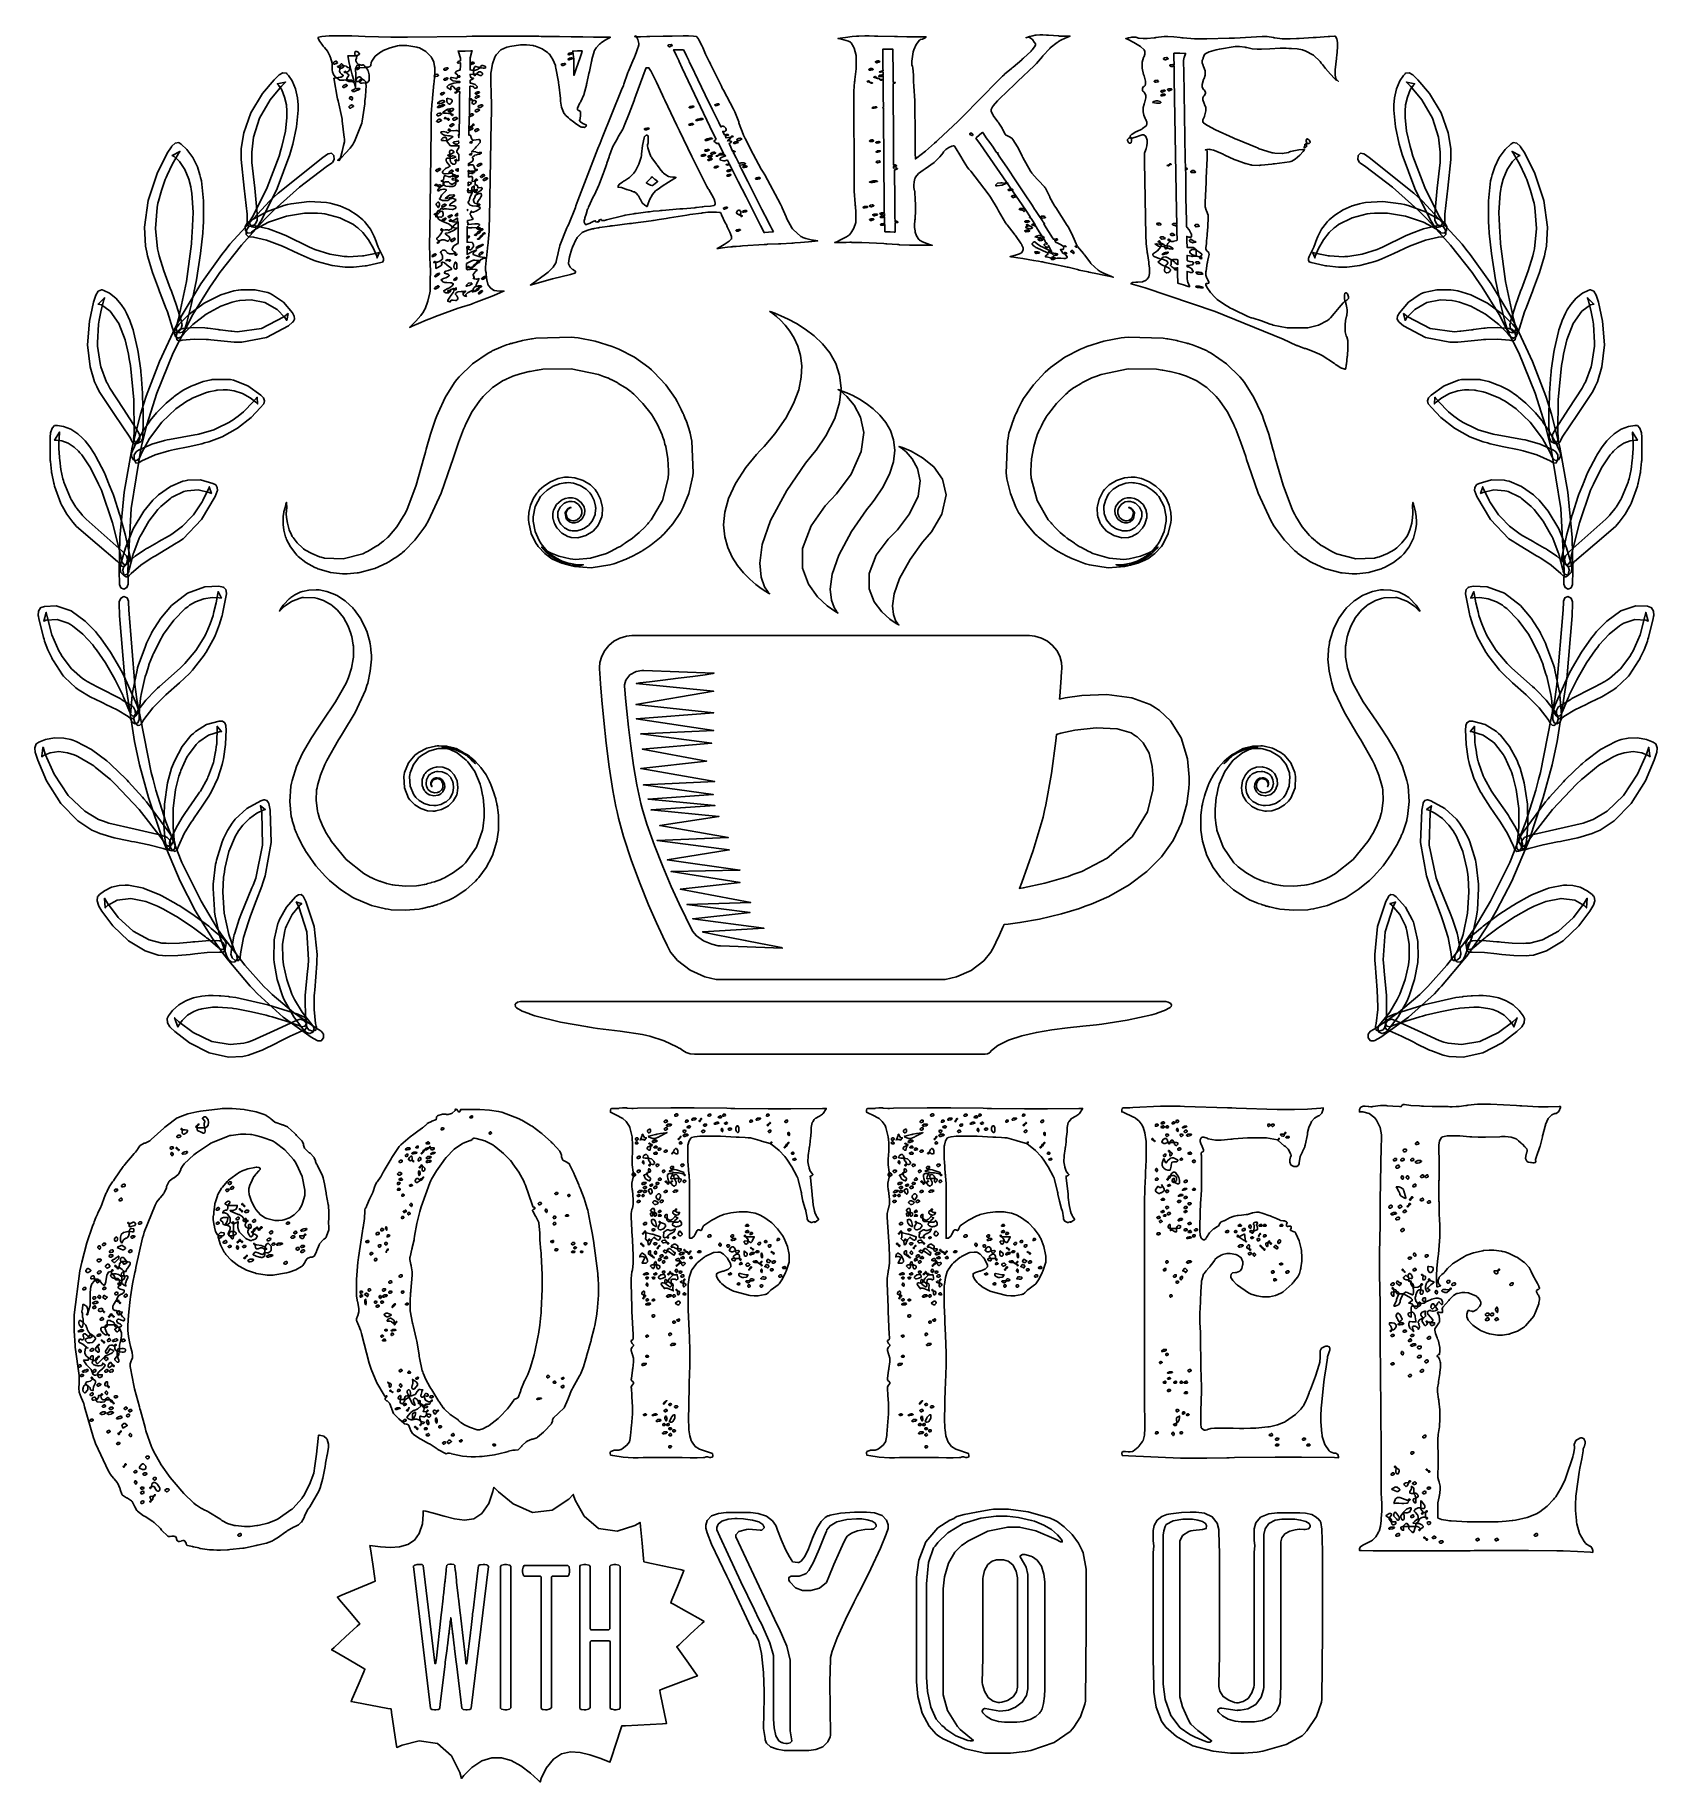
# Model space of a CAD drawing. Extents: x 55 to 302, y 40 to 307.
import ezdxf

# ---------------------------------------------------------------- set-up
doc = ezdxf.new("R2010")
doc.units = 0
doc.header["$MEASUREMENT"] = 0

msp = doc.modelspace()

# ---------------------------------------------------------------- linework, layer by layer
at = {"color": 42}
for points in [[(213.677, 274.425), (213.782, 274.329), (214.664, 273.306), (214.735, 273.19), (214.806, 273.086), (215.626, 271.992), (215.724, 271.885), (215.812, 271.781), (216.932, 270.749), (217.065, 270.651), (217.193, 270.557), (217.623, 270.334), (218.338, 270.013), (218.954, 269.764), (219.215, 269.663), (219.215, 269.663), (219.215, 269.663), (218.786, 269.755), (217.76, 269.973), (216.537, 270.229), (215.768, 270.389), (215.511, 270.44), (215.379, 270.466), (214.022, 270.758), (213.89, 270.793), (213.757, 270.829), (212.31, 271.181), (212.16, 271.216), (211.789, 271.296), (210.304, 271.617), (208.8, 271.921), (208.421, 271.992), (208.267, 272.023), (207.804, 272.109), (207.054, 272.238), (206.238, 272.373), (205.423, 272.504), (204.673, 272.621), (204.056, 272.717), (203.637, 272.781), (203.483, 272.803), (203.483, 272.803), (203.483, 272.803), (203.733, 272.864), (204.302, 273.02), (204.91, 273.236), (205.227, 273.395), (205.281, 273.473), (205.307, 273.509), (205.457, 273.88), (205.457, 274.002), (205.457, 274.162), (205.281, 274.577), (205.246, 274.638), (205.184, 274.753), (204.302, 276.023), (204.188, 276.155), (204.072, 276.287), (203.014, 277.644), (202.917, 277.777), (202.794, 277.963), (201.701, 279.815), (201.613, 279.999), (201.515, 280.186), (200.483, 281.861), (200.378, 282.01), (200.113, 282.381), (197.467, 285.856), (197.203, 286.173), (196.996, 286.428), (196.446, 287.245), (195.786, 288.347), (195.253, 289.245), (194.97, 289.649), (194.874, 289.701), (194.819, 289.733), (194.571, 289.687), (194.124, 289.482), (193.663, 289.156), (193.389, 288.889), (193.322, 288.785), (193.251, 288.662), (192.757, 288.039), (192.122, 287.4), (191.981, 287.267), (191.875, 287.171), (190.526, 286.2), (190.36, 286.103), (190.191, 286.006), (189.498, 285.477), (189.035, 284.914), (188.983, 284.798), (188.947, 284.719), (188.841, 284.234), (188.806, 283.731), (188.806, 283.563), (188.806, 283.37), (188.903, 282.858), (188.913, 282.787), (188.939, 282.593), (189.005, 281.575), (189.019, 280.686), (189.019, 280.388), (189.019, 279.886), (188.965, 278.528), (188.948, 278.378), (188.939, 278.299), (188.877, 277.671), (188.877, 277.46), (188.877, 277.267), (188.973, 276.738), (188.983, 276.684), (189.009, 276.561), (189.212, 275.96), (189.556, 275.431), (189.654, 275.343), (189.75, 275.255), (190.12, 275.068), (190.769, 274.806), (191.345, 274.61), (191.594, 274.531), (191.594, 274.531), (191.594, 274.531), (191.244, 274.533), (190.386, 274.537), (189.301, 274.546), (188.532, 274.56), (188.277, 274.567), (188.127, 274.577), (186.592, 274.629), (186.443, 274.638), (186.293, 274.647), (184.67, 274.77), (184.503, 274.778), (184.185, 274.796), (180.859, 274.946), (180.516, 274.954), (180.352, 274.954), (179.863, 274.96), (179.343, 274.982), (179.211, 274.99), (179.024, 274.99), (178.461, 274.985), (177.64, 274.972), (176.977, 274.961), (176.706, 274.954), (176.706, 274.954), (176.706, 274.954), (177.01, 275.08), (177.716, 275.397), (178.507, 275.819), (178.96, 276.126), (179.071, 276.261), (179.185, 276.403), (179.629, 277.165), (179.917, 278.016), (179.953, 278.201), (179.953, 278.448), (179.953, 279.003), (179.953, 279.188), (179.953, 279.55), (179.863, 280.512), (179.846, 280.635), (179.819, 280.855), (179.67, 282.806), (179.67, 283.457), (179.67, 286.977), (179.634, 294.893), (179.634, 297.532), (179.634, 298.061), (179.748, 299.472), (179.776, 299.649), (179.802, 299.817), (179.977, 301.467), (179.987, 301.625), (179.987, 301.845), (179.987, 302.507), (179.987, 303.168), (179.987, 303.389), (179.969, 303.521), (179.669, 304.633), (179.634, 304.73), (179.598, 304.801), (179.219, 305.417), (179.175, 305.47), (179.131, 305.524), (178.792, 305.659), (178.121, 305.868), (177.483, 306.036), (177.201, 306.105), (177.201, 306.105), (177.201, 306.105), (177.545, 306.15), (178.377, 306.255), (179.388, 306.374), (180.048, 306.443), (180.269, 306.458), (180.374, 306.468), (181.3, 306.494), (181.61, 306.494), (181.971, 306.494), (182.784, 306.458), (183.056, 306.458), (183.294, 306.45), (185.852, 306.397), (186.126, 306.388), (186.293, 306.379), (187.728, 306.352), (188.207, 306.352), (188.51, 306.352), (189.424, 306.352), (190.336, 306.352), (190.64, 306.352), (190.64, 306.335), (190.64, 306.295), (190.64, 306.281), (190.64, 306.265), (190.562, 306.211), (190.536, 306.211), (190.508, 306.195), (190.121, 306.009), (190.077, 305.999), (190.05, 305.991), (189.821, 305.938), (189.794, 305.929), (189.662, 305.824), (189.133, 305.171), (188.78, 304.377), (188.736, 304.201), (188.7, 304.052), (188.49, 302.63), (188.49, 302.154), (188.49, 302.066), (188.586, 301.829), (188.596, 301.801), (188.64, 301.635), (188.71, 300.518), (188.744, 299.28), (188.772, 299.049), (188.798, 298.812), (188.939, 296.581), (188.948, 296.369), (188.957, 295.505), (188.983, 292.048), (189.009, 288.59), (189.019, 287.726), (189.256, 287.903), (190.544, 288.917), (191.937, 290.108), (192.228, 290.372), (192.519, 290.637), (195.491, 293.424), (195.792, 293.723), (196.091, 294.014), (199.027, 296.987), (199.319, 297.285), (199.61, 297.586), (200.995, 299.019), (202.309, 300.33), (202.565, 300.567), (202.635, 300.638), (203.667, 301.52), (203.799, 301.625), (203.932, 301.741), (205.255, 302.852), (205.387, 302.966), (205.519, 303.082), (206.666, 304.166), (206.764, 304.271), (206.86, 304.377), (207.19, 304.81), (207.327, 305.095), (207.327, 305.189), (207.327, 305.268), (207.213, 305.471), (207.187, 305.506), (207.159, 305.542), (206.895, 305.93), (206.868, 305.965), (206.842, 306), (206.455, 306.265), (206.411, 306.281), (206.393, 306.291), (206.273, 306.317), (206.235, 306.317), (206.179, 306.317), (206.018, 306.265), (205.882, 306.211), (205.882, 306.211), (205.882, 306.211), (206.039, 306.262), (206.427, 306.379), (206.922, 306.509), (207.278, 306.585), (207.397, 306.6), (207.459, 306.609), (208.022, 306.634), (208.209, 306.634), (208.456, 306.634), (209.011, 306.6), (209.197, 306.6), (209.346, 306.591), (210.847, 306.476), (210.997, 306.458), (211.075, 306.45), (211.704, 306.423), (211.913, 306.423), (212.024, 306.423), (212.358, 306.441), (212.619, 306.458), (212.619, 306.458), (212.619, 306.458), (212.39, 306.36), (211.855, 306.119), (211.234, 305.818), (210.863, 305.621), (210.749, 305.542), (210.634, 305.463), (209.602, 304.642), (209.514, 304.553), (209.426, 304.465), (208.57, 303.557), (208.492, 303.459), (208.412, 303.363), (207.494, 302.296), (207.397, 302.19), (207.159, 301.943), (204.672, 299.598), (204.435, 299.368), (204.187, 299.139), (201.851, 296.907), (201.648, 296.686), (201.56, 296.59), (200.881, 295.796), (200.837, 295.734), (200.793, 295.681), (200.59, 295.272), (200.59, 295.135), (200.59, 294.958), (200.827, 294.491), (200.871, 294.429), (200.915, 294.358), (201.621, 293.388), (201.719, 293.265), (201.771, 293.194), (202.246, 292.427), (202.282, 292.347), (202.317, 292.268), (202.697, 291.492), (202.741, 291.43), (202.75, 291.412), (203.164, 291.175), (203.236, 291.148), (203.306, 291.113), (203.72, 290.883), (203.729, 290.865), (203.888, 290.672), (204.602, 289.56), (205.21, 288.379), (205.317, 288.149), (205.421, 287.92), (206.604, 285.83), (206.728, 285.644), (206.788, 285.556), (207.61, 284.613), (207.716, 284.515), (207.812, 284.419), (208.703, 283.449), (208.774, 283.351), (208.853, 283.246), (209.47, 282.055), (209.514, 281.94), (209.558, 281.825), (210.184, 280.68), (210.256, 280.565), (210.432, 280.291), (212.186, 277.54), (212.372, 277.283), (212.497, 277.06), (212.849, 276.371), (213.276, 275.459), (213.577, 274.744), (213.686, 274.443), (213.677, 274.425), (213.668, 274.417), (213.523, 274.409), (213.395, 274.396), (213.395, 274.391), (213.395, 274.374), (213.473, 274.321), (213.501, 274.321), (213.509, 274.312), (213.597, 274.259), (213.607, 274.249), (213.633, 274.249), (213.713, 274.303), (213.713, 274.321), (213.703, 274.33), (213.677, 274.402), (213.677, 274.425)], [(97.8958, 306.175), (97.9632, 306.273), (98.4278, 306.382), (99.5564, 306.485), (101.136, 306.51), (103.015, 306.481), (105.048, 306.419), (107.087, 306.35), (108.986, 306.296), (110.193, 306.278), (110.596, 306.281), (111.538, 306.291), (120.536, 306.415), (121.392, 306.423), (122.073, 306.423), (124.12, 306.423), (126.475, 306.423), (128.837, 306.423), (130.899, 306.423), (131.586, 306.423), (131.943, 306.421), (133.017, 306.408), (134.702, 306.386), (136.507, 306.363), (138.293, 306.339), (139.92, 306.317), (141.254, 306.299), (142.154, 306.287), (142.486, 306.281), (142.486, 306.281), (142.486, 306.281), (142.324, 306.197), (141.927, 305.978), (141.429, 305.672), (141.078, 305.423), (140.971, 305.329), (140.838, 305.206), (140.322, 304.673), (140.035, 304.263), (140.017, 304.201), (139.981, 304.112), (139.664, 302.869), (139.63, 302.719), (139.594, 302.569), (139.276, 301.07), (139.241, 300.919), (139.205, 300.771), (138.88, 299.27), (138.854, 299.12), (138.818, 298.971), (138.5, 297.674), (138.465, 297.568), (138.438, 297.472), (137.962, 296.467), (137.9, 296.369), (137.838, 296.273), (137.591, 295.822), (137.451, 295.443), (137.443, 295.381), (137.443, 295.355), (137.443, 295.296), (137.443, 295.275), (137.443, 295.231), (137.591, 295.108), (137.619, 295.099), (137.663, 295.09), (137.9, 294.937), (137.9, 294.886), (137.9, 294.746), (137.895, 294.323), (137.874, 293.873), (137.866, 293.758), (137.848, 293.75), (137.76, 293.677), (137.76, 293.652), (137.76, 293.581), (137.914, 293.368), (138.261, 293.146), (138.622, 292.983), (138.8, 292.903), (138.818, 292.876), (138.826, 292.868), (138.742, 292.687), (138.587, 292.523), (138.535, 292.523), (138.535, 292.523), (138.535, 292.559), (138.535, 292.559), (138.403, 292.559), (138.05, 292.585), (138.006, 292.593), (137.944, 292.611), (137.415, 292.947), (137.371, 292.982), (137.301, 293.036), (136.842, 293.357), (136.313, 293.768), (136.208, 293.864), (136.102, 293.962), (135.682, 294.367), (135.423, 294.666), (135.396, 294.71), (135.316, 294.834), (135.038, 295.615), (134.884, 296.554), (134.867, 296.756), (134.849, 296.96), (134.611, 299.051), (134.585, 299.262), (134.557, 299.474), (134.178, 301.563), (134.126, 301.765), (134.082, 301.97), (133.711, 302.896), (133.165, 303.68), (133.033, 303.812), (132.901, 303.954), (132.079, 304.527), (131.047, 304.924), (130.81, 304.976), (130.704, 305.004), (129.698, 305.117), (129.363, 305.117), (128.754, 305.117), (127.158, 304.88), (126.93, 304.836), (126.699, 304.792), (125.756, 304.342), (125.058, 303.611), (124.954, 303.425), (124.856, 303.24), (124.481, 302.212), (124.265, 301.061), (124.248, 300.813), (124.248, 300.664), (124.243, 300.214), (124.222, 299.738), (124.214, 299.615), (124.214, 299.157), (124.274, 297.93), (124.284, 297.78), (124.301, 297.516), (124.327, 296.237), (124.318, 295.199), (124.318, 294.852), (124.292, 293.388), (124.027, 278.775), (124.001, 277.319), (124.001, 276.693), (123.851, 275.026), (123.825, 274.814), (123.797, 274.603), (123.569, 272.574), (123.542, 272.38), (123.524, 272.24), (123.436, 271.181), (123.436, 270.827), (123.436, 270.669), (123.508, 270.312), (123.508, 270.192), (123.524, 270.043), (123.613, 269.28), (123.771, 268.606), (123.825, 268.5), (123.877, 268.394), (124.218, 267.971), (124.645, 267.688), (124.743, 267.652), (124.835, 267.619), (125.137, 267.576), (125.627, 267.547), (126.046, 267.543), (126.224, 267.546), (126.224, 267.546), (126.224, 267.53), (126.085, 267.479), (125.705, 267.313), (125.136, 267.075), (124.429, 266.784), (123.638, 266.467), (122.815, 266.143), (122.013, 265.837), (121.467, 265.636), (121.285, 265.571), (121.153, 265.527), (119.741, 265.086), (119.592, 265.042), (119.255, 264.938), (115.781, 263.667), (115.429, 263.525), (115.164, 263.422), (114.374, 263.095), (113.192, 262.595), (112.229, 262.181), (111.831, 262.008), (111.831, 262.008), (111.831, 262.008), (112.118, 262.287), (112.787, 262.97), (113.542, 263.824), (113.98, 264.406), (114.088, 264.619), (114.202, 264.849), (114.647, 266.03), (114.934, 267.281), (114.97, 267.546), (114.978, 267.891), (115, 269.258), (115.006, 270.542), (115.006, 270.969), (114.978, 271.278), (114.89, 274.567), (114.899, 274.92), (114.925, 276.499), (115.128, 292.322), (115.146, 293.9), (115.146, 294.615), (115.296, 296.519), (115.322, 296.756), (115.349, 296.995), (115.553, 299.236), (115.571, 299.438), (115.587, 299.57), (115.675, 300.609), (115.675, 300.955), (115.675, 301.132), (115.675, 301.529), (115.675, 301.661), (115.666, 301.819), (115.529, 302.489), (115.305, 303.018), (115.252, 303.106), (115.12, 303.31), (114.321, 304.13), (113.33, 304.669), (113.101, 304.73), (112.925, 304.783), (111.442, 305.012), (110.949, 305.012), (110.772, 305.012), (110.375, 305.012), (110.243, 305.012), (110.005, 304.978), (108.867, 304.69), (107.8, 304.245), (107.597, 304.13), (107.393, 304.016), (106.577, 303.372), (106.062, 302.657), (106.01, 302.507), (105.992, 302.455), (105.912, 301.97), (105.904, 301.942), (105.894, 301.916), (105.753, 301.797), (105.522, 301.731), (105.445, 301.731), (105.356, 301.731), (105.11, 301.757), (105.092, 301.765), (105.074, 301.783), (104.928, 301.965), (104.765, 302.093), (104.739, 302.084), (104.729, 302.075), (104.604, 302.014), (104.563, 302.014), (104.448, 302.014), (104.14, 302.102), (104.105, 302.118), (104.061, 302.146), (103.809, 302.397), (103.646, 302.665), (103.646, 302.754), (103.646, 302.852), (103.753, 303.071), (103.753, 303.142), (103.753, 303.222), (103.839, 303.443), (103.857, 303.459), (103.813, 303.459), (103.714, 303.459), (103.681, 303.459), (103.769, 303.477), (104.09, 303.587), (104.218, 303.717), (104.21, 303.742), (104.2, 303.769), (103.963, 304.042), (103.929, 304.058), (103.911, 304.068), (103.791, 304.13), (103.753, 304.13), (103.709, 304.13), (103.609, 304.13), (103.576, 304.13), (103.558, 304.122), (103.47, 303.917), (103.47, 303.848), (103.47, 303.751), (103.558, 303.503), (103.576, 303.459), (103.43, 303.459), (102.993, 303.443), (102.556, 303.425), (102.412, 303.425), (102.446, 303.258), (102.587, 302.595), (102.729, 301.934), (102.765, 301.765), (102.765, 301.749), (102.765, 301.709), (102.765, 301.695), (102.737, 301.695), (102.678, 301.625), (102.658, 301.625), (102.649, 301.617), (102.436, 301.679), (102.191, 301.811), (102.165, 301.837), (102.137, 301.863), (101.903, 301.934), (101.687, 301.97), (101.67, 301.978), (101.652, 301.987), (101.582, 302.116), (101.516, 302.224), (101.494, 302.224), (101.466, 302.224), (101.407, 302.224), (101.388, 302.224), (101.362, 302.198), (101.211, 302.007), (101.211, 301.942), (101.194, 301.926), (101.007, 301.859), (100.858, 301.817), (100.858, 301.801), (100.858, 301.785), (100.955, 301.741), (100.965, 301.731), (100.981, 301.723), (101.132, 301.631), (101.247, 301.555), (101.247, 301.555), (101.247, 301.511), (101.194, 301.378), (101.141, 301.167), (101.141, 301.096), (101.141, 301.044), (101.238, 300.901), (101.247, 300.883), (101.255, 300.849), (101.463, 300.664), (101.688, 300.514), (101.706, 300.496), (101.714, 300.488), (101.635, 300.342), (101.424, 300.214), (101.353, 300.214), (101.26, 300.214), (100.983, 300.162), (100.784, 300.108), (100.718, 300.108), (100.653, 300.116), (100.473, 300.252), (100.245, 300.576), (100.077, 300.991), (100.013, 301.308), (100.013, 301.413), (100.013, 301.563), (100.013, 301.902), (100.013, 302.014), (100.013, 302.332), (99.774, 303.186), (99.7299, 303.283), (99.6678, 303.433), (99.3013, 304.139), (98.848, 304.739), (98.7418, 304.836), (98.6578, 304.92), (98.4402, 305.204), (98.159, 305.638), (97.9579, 306.007), (97.8863, 306.167), (97.8958, 306.175)], [(121.885, 267.546), (121.901, 267.556), (122.043, 267.609), (122.061, 267.618), (122.087, 267.627), (122.334, 267.75), (122.344, 267.758), (122.352, 267.768), (122.432, 267.997), (122.45, 268.005), (122.484, 268.041), (122.678, 268.151), (122.803, 268.201), (122.803, 268.217), (122.803, 268.245), (122.803, 268.304), (122.803, 268.323), (122.775, 268.333), (122.476, 268.333), (122.45, 268.323), (122.378, 268.306), (122.113, 268.293), (121.991, 268.369), (121.991, 268.394), (121.991, 268.482), (122.079, 268.72), (122.097, 268.746), (122.113, 268.782), (122.29, 269.099), (122.308, 269.133), (122.334, 269.169), (122.418, 269.347), (122.45, 269.452), (122.45, 269.452), (122.45, 269.452), (122.141, 269.391), (122.097, 269.382), (122.01, 269.382), (121.752, 269.417), (121.568, 269.452), (121.568, 269.452), (121.568, 269.452), (121.672, 269.592), (121.672, 269.592), (121.672, 269.655), (121.611, 269.813), (121.602, 269.839), (121.593, 269.857), (121.54, 270.025), (121.532, 270.051), (121.558, 270.095), (121.857, 270.476), (121.885, 270.51), (121.911, 270.538), (122.149, 270.74), (122.167, 270.757), (122.149, 270.766), (122.007, 270.819), (121.991, 270.827), (121.947, 270.819), (121.214, 270.881), (121.109, 270.897), (121.135, 270.897), (121.205, 270.925), (121.215, 270.933), (121.275, 270.951), (121.568, 271.23), (121.568, 271.322), (121.594, 271.322), (121.663, 271.348), (121.672, 271.356), (121.734, 271.374), (122.025, 271.653), (122.025, 271.745), (122.043, 271.755), (122.162, 271.779), (122.202, 271.779), (122.228, 271.789), (122.475, 271.913), (122.484, 271.921), (122.493, 271.931), (122.524, 272.068), (122.572, 272.222), (122.59, 272.238), (122.651, 272.3), (123.088, 272.499), (123.402, 272.595), (123.402, 272.627), (123.375, 272.627), (123.304, 272.653), (123.296, 272.661), (123.252, 272.679), (122.572, 272.795), (122.484, 272.803), (122.396, 272.813), (121.655, 273.06), (121.602, 273.086), (121.593, 273.096), (121.532, 273.195), (121.532, 273.226), (121.532, 273.265), (121.614, 273.38), (121.797, 273.579), (121.979, 273.753), (122.061, 273.826), (122.061, 273.826), (122.061, 273.826), (121.739, 273.707), (121.329, 273.536), (121.285, 273.509), (121.249, 273.483), (120.685, 273.184), (120.614, 273.156), (120.614, 273.377), (120.614, 273.873), (120.614, 274.038), (120.658, 273.994), (121.099, 273.845), (121.143, 273.862), (121.17, 273.862), (121.24, 273.888), (121.249, 273.896), (121.293, 273.932), (121.593, 274.373), (121.602, 274.425), (121.602, 274.443), (121.602, 274.484), (121.602, 274.497), (121.602, 274.611), (121.452, 274.928), (121.426, 274.954), (121.39, 274.982), (120.852, 275.036), (120.79, 275.026), (120.773, 275.018), (120.653, 274.99), (120.614, 274.99), (120.614, 275.211), (120.614, 275.707), (120.614, 275.872), (120.632, 275.838), (120.751, 275.696), (120.79, 275.696), (120.835, 275.696), (120.949, 275.846), (120.967, 275.872), (120.967, 275.89), (120.967, 275.93), (120.967, 275.942), (120.967, 275.942), (120.817, 275.952), (120.79, 275.942), (120.773, 275.934), (120.653, 275.908), (120.614, 275.908), (120.614, 276.098), (120.618, 276.666), (120.64, 277.275), (120.65, 277.424), (120.667, 277.372), (120.847, 277.213), (121.187, 277.197), (121.285, 277.213), (121.374, 277.231), (122.053, 277.205), (122.097, 277.177), (122.097, 277.161), (122.097, 277.121), (122.097, 277.107), (122.097, 277.075), (122.229, 276.98), (122.538, 277.011), (122.626, 277.037), (122.626, 276.958), (122.626, 276.779), (122.626, 276.718), (122.608, 276.71), (122.488, 276.684), (122.45, 276.684), (122.422, 276.675), (122.273, 276.602), (122.273, 276.578), (122.264, 276.561), (122.105, 276.313), (122.097, 276.295), (122.061, 276.269), (121.867, 276.163), (121.744, 276.105), (121.744, 276.085), (121.744, 276.082), (121.833, 276.072), (121.921, 276.085), (121.921, 276.085), (121.921, 276.085), (121.973, 276.049), (121.991, 276.049), (122.017, 276.049), (122.097, 276.155), (122.097, 276.189), (122.097, 276.217), (122.097, 276.276), (122.097, 276.295), (122.113, 276.305), (122.233, 276.331), (122.273, 276.331), (122.3, 276.341), (122.545, 276.455), (122.554, 276.472), (122.563, 276.481), (122.642, 276.71), (122.66, 276.718), (122.695, 276.746), (122.889, 276.852), (123.013, 276.911), (123.013, 276.931), (123.013, 276.958), (123.013, 277.017), (123.013, 277.037), (122.986, 277.046), (122.742, 277.071), (122.66, 277.071), (122.66, 277.089), (122.66, 277.13), (122.66, 277.143), (122.66, 277.165), (122.396, 277.231), (122.131, 277.213), (122.131, 277.213), (122.131, 277.213), (122.308, 277.403), (122.484, 277.606), (122.484, 277.672), (122.484, 277.708), (122.272, 277.813), (122.202, 277.813), (122.101, 277.813), (121.801, 277.796), (121.298, 277.76), (120.868, 277.724), (120.686, 277.706), (120.686, 277.706), (120.686, 277.706), (120.79, 277.814), (120.79, 277.848), (120.79, 277.866), (120.79, 277.906), (120.79, 277.919), (120.764, 277.919), (120.686, 277.945), (120.686, 277.953), (120.686, 278.041), (120.686, 278.24), (120.686, 278.306), (120.764, 278.324), (121.416, 278.492), (121.496, 278.518), (121.496, 278.536), (121.496, 278.576), (121.496, 278.588), (121.496, 278.588), (121.434, 278.722), (121.426, 278.73), (121.398, 278.748), (121.196, 279.083), (121.179, 279.117), (121.17, 279.135), (121.109, 279.229), (121.109, 279.26), (121.109, 279.335), (121.197, 279.56), (121.285, 279.753), (121.285, 279.753), (121.285, 279.753), (121.179, 279.648), (121.179, 279.612), (121.179, 279.612), (121.306, 279.612), (121.452, 279.622), (121.462, 279.612), (121.462, 279.612), (121.54, 279.576), (121.568, 279.576), (121.612, 279.586), (122.053, 279.797), (122.097, 279.823), (122.149, 279.85), (122.598, 280.142), (122.626, 280.176), (122.626, 280.194), (122.626, 280.234), (122.626, 280.246), (122.626, 280.291), (122.414, 280.428), (122.202, 280.529), (122.202, 280.529), (122.202, 280.529), (122.378, 280.604), (122.554, 280.68), (122.554, 280.705), (122.554, 280.732), (122.554, 280.792), (122.554, 280.811), (122.528, 280.821), (122.228, 280.857), (122.202, 280.847), (122.202, 280.901), (122.202, 281.019), (122.202, 281.058), (122.202, 281.12), (122.29, 281.278), (122.308, 281.304), (122.324, 281.322), (122.502, 281.561), (122.52, 281.587), (122.546, 281.614), (122.721, 281.914), (122.731, 281.94), (122.739, 281.958), (122.837, 282.13), (122.837, 282.186), (122.837, 282.248), (122.783, 282.435), (122.767, 282.435), (122.749, 282.444), (122.564, 282.444), (122.342, 282.408), (122.308, 282.399), (122.28, 282.39), (121.981, 282.25), (121.955, 282.222), (121.911, 282.178), (121.775, 281.897), (121.69, 281.65), (121.672, 281.623), (121.663, 281.614), (121.568, 281.515), (121.568, 281.481), (121.568, 281.366), (121.716, 281.05), (121.744, 281.023), (121.77, 280.989), (122.148, 280.839), (122.202, 280.847), (122.202, 280.768), (122.202, 280.589), (122.202, 280.529), (122.034, 280.512), (121.422, 280.534), (121.073, 280.644), (121.039, 280.671), (121.011, 280.697), (120.79, 281.021), (120.79, 281.128), (120.79, 281.128), (120.887, 281.262), (120.897, 281.27), (120.913, 281.298), (120.979, 281.575), (121.099, 281.94), (121.143, 282.01), (121.178, 282.082), (121.392, 282.585), (121.392, 282.751), (121.436, 282.761), (121.805, 282.849), (121.849, 282.858), (121.849, 282.788), (121.907, 282.581), (122.06, 282.525), (122.097, 282.539), (122.141, 282.549), (122.582, 282.787), (122.626, 282.822), (122.67, 282.858), (122.907, 283.148), (122.907, 283.245), (122.907, 283.27), (122.749, 283.343), (122.378, 283.308), (122.273, 283.281), (122.273, 283.308), (122.273, 283.367), (122.273, 283.387), (122.273, 283.451), (122.166, 283.643), (121.927, 283.74), (121.849, 283.74), (121.849, 283.89), (121.849, 284.227), (121.849, 284.339), (121.911, 284.357), (122.202, 284.477), (122.202, 284.515), (122.202, 284.543), (122.113, 284.613), (122.097, 284.621), (122.053, 284.621), (121.954, 284.585), (121.921, 284.585), (121.893, 284.585), (121.815, 284.481), (121.815, 284.445), (121.815, 284.419), (121.815, 284.36), (121.815, 284.339), (121.77, 284.331), (121.4, 284.278), (121.356, 284.269), (121.372, 284.331), (121.462, 284.682), (121.462, 284.798), (121.462, 284.851), (121.4, 285), (121.392, 285.008), (121.374, 285.018), (121.143, 285.018), (121.109, 285.008), (121.081, 285), (120.89, 284.974), (120.826, 284.974), (120.826, 285.125), (120.826, 285.462), (120.826, 285.574), (120.887, 285.565), (121.317, 285.467), (121.462, 285.467), (121.506, 285.467), (121.638, 285.623), (121.787, 285.83), (121.815, 285.856), (121.841, 285.884), (122.029, 285.972), (122.167, 286.017), (122.167, 286.033), (122.167, 286.051), (122.167, 286.09), (122.167, 286.103), (122.14, 286.112), (121.951, 286.135), (121.815, 286.139), (121.815, 286.139), (121.797, 286.156), (121.704, 286.487), (121.522, 286.8), (121.462, 286.808), (121.374, 286.808), (121.175, 286.808), (121.109, 286.808), (121.037, 286.808), (120.861, 286.72), (120.826, 286.702), (120.826, 286.774), (120.826, 286.933), (120.826, 286.985), (120.887, 287.012), (121.328, 287.275), (121.356, 287.302), (121.382, 287.329), (121.532, 287.573), (121.532, 287.654), (121.532, 287.698), (121.532, 287.798), (121.532, 287.831), (121.504, 287.831), (121.426, 287.859), (121.426, 287.867), (121.426, 287.964), (121.725, 288.221), (121.779, 288.255), (121.795, 288.265), (122.087, 288.352), (122.131, 288.36), (122.166, 288.37), (122.448, 288.423), (122.484, 288.432), (122.528, 288.441), (122.767, 288.593), (122.767, 288.642), (122.767, 288.66), (122.767, 288.7), (122.767, 288.713), (122.695, 288.713), (122.537, 288.678), (122.484, 288.678), (122.422, 288.67), (121.981, 288.732), (121.955, 288.749), (121.927, 288.776), (121.597, 288.824), (121.32, 288.819), (121.32, 288.819), (121.32, 288.819), (121.4, 288.906), (121.597, 289.115), (121.841, 289.37), (122.005, 289.54), (122.061, 289.595), (122.122, 289.657), (122.59, 290.222), (122.626, 290.266), (122.626, 290.31), (122.626, 290.409), (122.626, 290.442), (122.626, 290.496), (122.563, 290.645), (122.554, 290.653), (122.528, 290.671), (122.353, 290.664), (121.999, 290.624), (121.632, 290.59), (121.436, 290.593), (121.392, 290.619), (121.364, 290.637), (121.24, 290.971), (121.152, 291.308), (121.143, 291.324), (121.134, 291.334), (121.008, 291.358), (120.967, 291.358), (120.941, 291.358), (120.881, 291.358), (120.862, 291.358), (120.862, 291.545), (120.862, 291.962), (120.862, 292.1), (120.888, 292.1), (120.946, 292.1), (120.967, 292.1), (121.055, 292.1), (121.293, 292.19), (121.32, 292.206), (121.346, 292.216), (121.496, 292.315), (121.496, 292.347), (121.496, 292.374), (121.434, 292.445), (121.426, 292.453), (121.408, 292.462), (121.288, 292.489), (121.249, 292.489), (121.205, 292.48), (120.905, 292.25), (120.897, 292.206), (120.897, 292.458), (120.915, 293.212), (120.933, 293.966), (120.933, 294.217), (120.949, 294.209), (121.069, 294.181), (121.109, 294.181), (121.109, 294.181), (121.356, 294.306), (121.392, 294.323), (121.418, 294.341), (121.568, 294.433), (121.568, 294.463), (121.568, 294.491), (121.504, 294.561), (121.496, 294.569), (121.478, 294.579), (121.358, 294.605), (121.32, 294.605), (121.275, 294.597), (120.975, 294.393), (120.967, 294.357), (120.972, 294.653), (120.988, 295.544), (121.003, 296.568), (121.017, 297.597), (121.032, 298.502), (121.039, 298.803), (121.171, 298.803), (121.524, 298.777), (121.568, 298.767), (121.568, 298.751), (121.568, 298.71), (121.568, 298.697), (121.568, 298.652), (121.731, 298.516), (121.981, 298.494), (122.025, 298.52), (122.034, 298.53), (122.131, 298.655), (122.131, 298.697), (122.131, 298.789), (121.867, 299.063), (121.249, 299.27), (121.073, 299.296), (121.073, 299.394), (121.073, 299.613), (121.073, 299.685), (121.152, 299.721), (121.456, 299.897), (121.602, 300.002), (121.602, 300.002), (121.602, 300.016), (121.372, 300.056), (121.143, 300.175), (121.143, 300.214), (121.143, 300.312), (121.081, 300.568), (121.073, 300.603), (121.205, 300.603), (121.549, 300.629), (121.602, 300.637), (121.619, 300.603), (121.739, 300.426), (121.779, 300.426), (121.805, 300.426), (121.875, 300.488), (121.885, 300.496), (121.893, 300.506), (121.985, 300.598), (122.061, 300.673), (122.061, 300.673), (122.069, 300.682), (122.338, 300.562), (122.607, 300.426), (122.696, 300.426), (122.723, 300.426), (122.782, 300.426), (122.803, 300.426), (122.829, 300.444), (122.979, 300.616), (122.979, 300.673), (122.979, 300.7), (122.979, 300.76), (122.979, 300.779), (122.961, 300.805), (122.67, 301.009), (122.626, 301.026), (122.598, 301.026), (122.539, 301.026), (122.52, 301.026), (122.404, 301.026), (122.096, 300.726), (122.061, 300.673), (121.945, 300.673), (121.646, 300.647), (121.602, 300.637), (121.602, 300.779), (121.602, 301.097), (121.602, 301.202), (121.725, 301.212), (122.206, 301.383), (122.493, 301.573), (122.52, 301.589), (122.546, 301.607), (122.823, 301.599), (123.071, 301.555), (123.155, 301.555), (123.226, 301.555), (123.436, 301.608), (123.436, 301.625), (123.436, 301.643), (123.436, 301.683), (123.436, 301.695), (123.436, 301.739), (123.375, 301.863), (123.366, 301.872), (123.339, 301.89), (123.015, 301.978), (122.907, 301.978), (122.84, 301.978), (122.637, 301.801), (122.554, 301.625), (122.554, 301.625), (122.545, 301.617), (122.29, 301.713), (121.965, 301.811), (121.921, 301.801), (121.893, 301.801), (121.834, 301.801), (121.815, 301.801), (121.787, 301.785), (121.638, 301.533), (121.638, 301.449), (121.638, 301.396), (121.638, 301.276), (121.638, 301.236), (121.611, 301.246), (121.419, 301.272), (121.356, 301.272), (121.284, 301.272), (121.108, 301.3), (121.073, 301.308), (121.073, 301.52), (121.073, 301.996), (121.073, 302.154), (121.09, 302.146), (121.21, 302.118), (121.249, 302.118), (121.249, 302.118), (121.496, 302.216), (121.532, 302.224), (121.558, 302.234), (121.708, 302.307), (121.708, 302.331), (121.708, 302.358), (121.646, 302.428), (121.638, 302.437), (121.62, 302.446), (121.5, 302.471), (121.462, 302.471), (121.374, 302.471), (121.117, 302.268), (121.109, 302.224), (121.109, 302.367), (121.109, 302.685), (121.109, 302.79), (121.109, 303.142), (121.347, 304.086), (121.392, 304.201), (121.179, 304.192), (120.314, 304.17), (119.508, 304.165), (119.239, 304.165), (119.3, 304.06), (119.592, 303.08), (119.592, 302.754), (119.592, 302.737), (119.592, 302.697), (119.592, 302.683), (119.564, 302.675), (119.265, 302.561), (119.239, 302.543), (119.221, 302.534), (119.133, 302.461), (119.133, 302.437), (119.133, 302.411), (119.211, 302.331), (119.239, 302.331), (119.327, 302.331), (119.548, 302.393), (119.592, 302.401), (119.592, 302.26), (119.586, 301.837), (119.564, 301.388), (119.556, 301.272), (119.432, 301.246), (119.013, 301.088), (118.824, 300.893), (118.816, 300.849), (118.816, 300.813), (118.965, 300.705), (119.151, 300.559), (119.169, 300.531), (119.185, 300.496), (119.146, 300.214), (119.031, 300.002), (118.992, 300.002), (118.965, 300.002), (118.906, 300.002), (118.886, 300.002), (118.842, 300.02), (118.52, 300.113), (118.215, 300.153), (118.181, 300.144), (118.171, 300.135), (118.074, 300.01), (118.074, 299.967), (118.074, 299.889), (118.374, 299.667), (118.427, 299.649), (118.48, 299.633), (118.863, 299.558), (119.37, 299.536), (119.485, 299.544), (119.485, 299.5), (119.485, 299.401), (119.485, 299.368), (119.318, 299.359), (118.582, 299.258), (117.968, 299.069), (117.864, 299.015), (117.82, 298.997), (117.581, 298.772), (117.581, 298.697), (117.581, 298.635), (117.846, 298.446), (118.11, 298.274), (118.11, 298.274), (118.118, 298.283), (118.149, 298.556), (118.199, 298.83), (118.217, 298.839), (118.243, 298.839), (118.3, 298.839), (118.321, 298.839), (118.365, 298.839), (118.48, 298.751), (118.497, 298.733), (118.524, 298.706), (118.824, 298.38), (118.85, 298.344), (118.877, 298.31), (119.027, 298.133), (119.098, 298.027), (119.098, 298.027), (119.098, 298.001), (118.922, 297.921), (118.746, 297.842), (118.746, 297.815), (118.746, 297.807), (118.832, 297.772), (118.85, 297.78), (118.877, 297.78), (118.936, 297.78), (118.956, 297.78), (118.988, 297.78), (119.083, 297.904), (119.133, 298.027), (119.133, 298.027), (119.133, 298.027), (119.397, 297.991), (119.485, 297.991), (119.476, 297.285), (119.432, 294.463), (119.388, 291.641), (119.379, 290.935), (119.362, 290.98), (119.309, 291.291), (119.309, 291.394), (119.309, 291.439), (119.397, 291.563), (119.415, 291.571), (119.415, 291.615), (119.415, 291.714), (119.415, 291.747), (119.415, 291.791), (119.353, 291.915), (119.345, 291.924), (119.327, 291.933), (119.036, 292.056), (118.992, 292.064), (118.878, 292.064), (118.538, 292.026), (118.145, 292.038), (118.11, 292.064), (118.092, 292.074), (117.995, 292.184), (117.869, 292.276), (117.828, 292.276), (117.828, 292.26), (117.828, 292.22), (117.828, 292.206), (117.818, 292.198), (117.73, 292.146), (117.722, 292.136), (117.722, 292.121), (117.898, 292.074), (118.074, 292.064), (118.074, 292.064), (118.074, 292.021), (117.937, 291.889), (117.748, 291.721), (117.722, 291.711), (117.65, 291.711), (117.457, 291.775), (117.439, 291.783), (117.403, 291.809), (117.007, 291.885), (116.645, 291.871), (116.629, 291.853), (116.611, 291.837), (116.716, 291.607), (117.034, 291.376), (117.122, 291.358), (117.201, 291.35), (117.776, 291.254), (117.968, 291.254), (118.03, 291.246), (118.418, 291.13), (118.427, 291.112), (118.427, 291.084), (118.284, 290.999), (117.968, 290.783), (117.653, 290.572), (117.511, 290.477), (117.511, 290.477), (117.501, 290.486), (117.461, 290.759), (117.369, 291.034), (117.335, 291.042), (117.29, 291.042), (117.174, 291.016), (117.158, 291.006), (117.086, 291.006), (116.892, 290.911), (116.876, 290.901), (116.848, 290.883), (116.699, 290.711), (116.699, 290.653), (116.699, 290.637), (116.699, 290.596), (116.699, 290.583), (116.716, 290.548), (117.09, 290.504), (117.483, 290.495), (117.511, 290.477), (117.545, 290.45), (117.784, 290.05), (118.108, 289.701), (118.217, 289.701), (118.507, 289.701), (119.273, 289.728), (119.379, 289.737), (119.379, 289.649), (119.379, 289.45), (119.379, 289.384), (119.318, 289.34), (119.027, 288.95), (119.027, 288.819), (119.027, 288.723), (119.318, 288.458), (119.379, 288.432), (119.379, 288.193), (119.379, 287.657), (119.379, 287.478), (119.335, 287.47), (118.966, 287.418), (118.922, 287.408), (118.922, 287.449), (118.974, 287.572), (119.027, 287.654), (119.027, 287.654), (119.027, 287.654), (118.886, 287.594), (118.746, 287.507), (118.746, 287.478), (118.746, 287.462), (118.878, 287.408), (118.922, 287.408), (118.922, 287.338), (118.922, 287.179), (118.922, 287.125), (118.904, 287.091), (118.762, 286.924), (118.746, 286.915), (118.718, 286.906), (118.526, 286.915), (118.463, 286.915), (118.427, 286.924), (118.127, 287.179), (118.11, 287.231), (118.092, 287.285), (118.04, 287.642), (118.04, 287.76), (118.074, 287.77), (118.357, 287.823), (118.393, 287.831), (118.463, 287.841), (118.85, 287.966), (118.85, 288.007), (118.85, 288.025), (118.85, 288.066), (118.85, 288.079), (118.832, 288.105), (118.453, 288.193), (118.393, 288.183), (118.365, 288.175), (118.066, 288.089), (118.04, 288.079), (118.04, 288.167), (118.04, 288.365), (118.04, 288.432), (118.128, 288.449), (118.569, 288.674), (118.569, 288.749), (118.569, 288.811), (118.419, 288.987), (118.393, 288.995), (118.375, 289.005), (118.255, 289.031), (118.217, 289.031), (118.172, 289.031), (118.056, 289.005), (118.04, 288.995), (118.022, 288.987), (117.934, 288.809), (117.934, 288.749), (117.934, 288.703), (117.982, 288.564), (118.004, 288.432), (118.004, 288.432), (117.995, 288.414), (117.814, 288.33), (117.651, 288.274), (117.651, 288.255), (117.651, 288.247), (117.73, 288.219), (117.758, 288.219), (117.766, 288.211), (117.971, 288.079), (118.04, 288.079), (118.04, 288.008), (118.04, 287.85), (118.04, 287.796), (117.996, 287.806), (117.615, 287.841), (117.581, 287.831), (117.537, 287.831), (117.421, 287.708), (117.405, 287.69), (117.405, 287.664), (117.405, 287.605), (117.405, 287.584), (117.405, 287.506), (117.465, 287.285), (117.475, 287.267), (117.501, 287.223), (117.752, 286.946), (117.986, 286.65), (118.004, 286.596), (118.004, 286.596), (117.826, 286.465), (117.792, 286.456), (117.756, 286.439), (117.343, 286.236), (117.299, 286.209), (117.255, 286.183), (116.962, 285.874), (116.946, 285.856), (116.936, 285.848), (116.84, 285.749), (116.84, 285.714), (116.84, 285.654), (116.989, 285.485), (117.016, 285.467), (117.042, 285.451), (117.303, 285.433), (117.722, 285.487), (117.828, 285.503), (117.916, 285.521), (118.251, 285.535), (118.445, 285.459), (118.463, 285.433), (118.463, 285.363), (118.463, 285.204), (118.463, 285.151), (118.436, 285.134), (118.136, 285.018), (118.11, 285.008), (118.083, 285), (117.784, 285), (117.758, 285.008), (117.713, 285.018), (117.333, 285.142), (117.299, 285.151), (117.255, 285.151), (117.155, 285.115), (117.122, 285.115), (117.104, 285.089), (117.069, 284.816), (117.033, 284.543), (117.016, 284.515), (116.998, 284.489), (116.812, 284.401), (116.663, 284.355), (116.663, 284.339), (116.663, 284.331), (116.742, 284.303), (116.769, 284.303), (116.84, 284.303), (116.998, 284.233), (117.052, 284.233), (117.052, 284.172), (117.052, 284.033), (117.052, 283.986), (117.052, 283.919), (116.94, 283.713), (116.672, 283.529), (116.593, 283.493), (116.593, 283.519), (116.593, 283.578), (116.593, 283.597), (116.593, 283.633), (116.539, 283.74), (116.523, 283.74), (116.465, 283.74), (116.292, 283.709), (116.08, 283.695), (116.064, 283.704), (116.054, 283.713), (115.929, 283.846), (115.888, 283.846), (115.86, 283.846), (115.781, 283.792), (115.781, 283.774), (115.772, 283.766), (115.684, 283.713), (115.675, 283.704), (115.675, 283.695), (115.807, 283.669), (115.852, 283.669), (115.896, 283.669), (115.995, 283.704), (116.028, 283.704), (116.028, 283.687), (116.028, 283.647), (116.028, 283.633), (116.028, 283.592), (116.292, 283.466), (116.557, 283.457), (116.557, 283.457), (116.557, 283.457), (116.485, 283.374), (116.328, 283.188), (116.17, 282.997), (116.1, 282.918), (116.1, 282.892), (116.1, 282.884), (116.232, 282.858), (116.276, 282.858), (116.32, 282.858), (116.435, 282.946), (116.453, 282.964), (116.513, 282.981), (117.025, 283.088), (117.086, 283.104), (117.13, 283.114), (117.421, 283.025), (117.439, 282.998), (117.439, 282.981), (117.439, 282.942), (117.439, 282.928), (117.439, 282.876), (117.289, 282.733), (117.263, 282.715), (117.219, 282.689), (116.804, 282.266), (116.769, 282.222), (116.733, 282.178), (116.605, 281.923), (116.531, 281.739), (116.523, 281.729), (116.523, 281.711), (116.417, 281.671), (116.417, 281.657), (116.417, 281.587), (116.858, 281.394), (116.946, 281.376), (117.007, 281.358), (117.589, 281.358), (117.651, 281.376), (117.677, 281.386), (117.977, 281.561), (118.004, 281.587), (118.03, 281.605), (118.222, 281.693), (118.287, 281.693), (118.347, 281.703), (118.878, 281.535), (118.922, 281.481), (118.922, 281.464), (118.922, 281.424), (118.922, 281.41), (118.922, 281.386), (118.798, 281.31), (118.533, 281.164), (118.463, 281.128), (118.375, 281.084), (118.052, 280.797), (117.934, 280.599), (117.934, 280.599), (117.934, 280.599), (118.131, 280.609), (118.489, 280.583), (118.569, 280.565), (118.622, 280.556), (118.824, 280.454), (118.922, 280.352), (118.922, 280.318), (118.922, 280.3), (118.922, 280.26), (118.922, 280.246), (118.878, 280.22), (118.437, 280.009), (118.393, 279.999), (118.331, 279.983), (117.89, 280.027), (117.864, 280.035), (117.81, 280.063), (117.469, 280.119), (117.113, 280.088), (117.052, 280.07), (117.025, 280.07), (116.954, 280.045), (116.946, 280.035), (116.928, 280.071), (116.786, 280.221), (116.769, 280.212), (116.742, 280.212), (116.672, 280.186), (116.663, 280.176), (116.636, 280.15), (116.487, 279.958), (116.487, 279.893), (116.443, 279.893), (116.344, 279.859), (116.31, 279.859), (116.283, 279.85), (116.134, 279.777), (116.134, 279.753), (116.125, 279.736), (115.974, 279.488), (115.958, 279.47), (115.922, 279.444), (115.728, 279.338), (115.605, 279.28), (115.605, 279.26), (115.605, 279.251), (115.684, 279.224), (115.711, 279.224), (115.719, 279.215), (115.852, 279.158), (115.994, 279.117), (115.994, 279.117), (116.002, 279.109), (116.09, 278.822), (116.284, 278.483), (116.346, 278.448), (116.407, 278.413), (117.025, 278.123), (117.086, 278.095), (117.148, 278.069), (117.774, 277.804), (117.828, 277.777), (117.888, 277.75), (118.185, 277.527), (118.357, 277.318), (118.357, 277.247), (118.357, 277.189), (118.193, 277.015), (117.942, 276.87), (117.898, 276.86), (117.854, 276.86), (117.755, 276.86), (117.722, 276.86), (117.668, 276.878), (117.277, 276.874), (116.936, 276.852), (116.91, 276.86), (116.9, 276.87), (116.723, 277.037), (116.663, 277.037), (116.663, 277.02), (116.663, 276.98), (116.663, 276.967), (116.654, 276.958), (116.566, 276.904), (116.557, 276.895), (116.557, 276.885), (116.733, 276.852), (116.91, 276.86), (116.91, 276.86), (116.918, 276.852), (116.865, 276.727), (116.712, 276.445), (116.498, 276.126), (116.338, 275.927), (116.276, 275.872), (116.24, 275.838), (115.994, 275.6), (115.994, 275.519), (115.994, 275.463), (116.204, 275.291), (116.417, 275.167), (116.417, 275.167), (116.417, 275.167), (116.24, 275.052), (116.064, 274.927), (116.064, 274.884), (116.09, 274.884), (116.16, 274.912), (116.17, 274.92), (116.187, 274.92), (116.227, 274.884), (116.24, 274.884), (116.266, 274.894), (116.407, 275.15), (116.417, 275.167), (116.425, 275.194), (116.742, 275.371), (116.769, 275.379), (116.814, 275.389), (117.192, 275.361), (117.228, 275.343), (117.273, 275.308), (117.624, 275.159), (117.651, 275.167), (117.695, 275.167), (117.81, 275.256), (117.828, 275.273), (117.854, 275.3), (118.004, 275.492), (118.004, 275.555), (118.004, 275.653), (117.792, 275.916), (117.758, 275.942), (117.695, 275.987), (117.453, 276.146), (117.335, 276.258), (117.335, 276.295), (117.335, 276.313), (117.335, 276.353), (117.335, 276.365), (117.379, 276.375), (117.748, 276.463), (117.792, 276.472), (117.862, 276.499), (118.541, 276.798), (118.604, 276.824), (118.664, 276.852), (119.053, 277.125), (119.063, 277.143), (119.063, 277.159), (118.71, 277.209), (118.357, 277.247), (118.357, 277.247), (118.35, 277.254), (118.424, 277.366), (118.642, 277.606), (118.947, 277.879), (119.187, 278.052), (119.275, 278.095), (119.265, 277.77), (119.243, 276.455), (119.239, 275.225), (119.239, 274.814), (119.107, 274.762), (118.612, 274.453), (118.365, 274.11), (118.357, 274.038), (118.357, 274.012), (118.357, 273.953), (118.357, 273.932), (118.357, 273.84), (118.622, 273.563), (118.886, 273.403), (118.886, 273.403), (118.886, 273.403), (118.71, 273.328), (118.462, 273.236), (118.427, 273.226), (118.383, 273.218), (118.003, 273.218), (117.968, 273.226), (117.933, 273.236), (117.598, 273.377), (117.581, 273.403), (117.563, 273.43), (117.377, 273.659), (117.369, 273.685), (117.351, 273.713), (117.179, 273.805), (116.954, 273.809), (116.91, 273.792), (116.856, 273.774), (116.654, 273.611), (116.557, 273.455), (116.557, 273.403), (116.575, 273.403), (116.615, 273.367), (116.629, 273.367), (116.645, 273.323), (116.848, 272.945), (116.876, 272.91), (116.876, 272.795), (116.876, 272.537), (116.876, 272.451), (116.858, 272.416), (116.721, 272.305), (116.435, 272.124), (116.12, 271.985), (115.937, 271.939), (115.888, 271.956), (115.843, 271.956), (115.726, 272.07), (115.711, 272.062), (115.693, 272.054), (115.605, 272.008), (115.605, 271.992), (115.595, 271.984), (115.507, 271.931), (115.499, 271.921), (115.499, 271.921), (115.649, 271.913), (115.675, 271.921), (115.693, 271.931), (115.834, 271.984), (115.852, 271.992), (115.852, 271.745), (115.852, 271.19), (115.852, 271.004), (115.958, 271.04), (116.628, 271.392), (116.663, 271.427), (116.672, 271.445), (116.769, 271.591), (116.769, 271.639), (116.769, 271.657), (116.769, 271.697), (116.769, 271.709), (116.751, 271.727), (116.699, 271.873), (116.699, 271.921), (116.716, 271.931), (116.858, 271.984), (116.876, 271.992), (116.902, 271.984), (117.095, 271.895), (117.122, 271.885), (117.148, 271.859), (117.501, 271.56), (117.545, 271.533), (117.589, 271.507), (118.004, 271.207), (118.04, 271.18), (118.074, 271.146), (118.251, 270.935), (118.251, 270.863), (118.153, 270.829), (117.756, 270.705), (117.359, 270.581), (117.263, 270.545), (117.245, 270.528), (117.158, 270.383), (117.158, 270.334), (117.158, 270.29), (117.457, 270.167), (117.511, 270.158), (117.574, 270.158), (117.766, 270.087), (117.864, 269.955), (117.864, 269.911), (117.864, 269.876), (117.774, 269.787), (117.758, 269.769), (117.74, 269.752), (117.449, 269.61), (117.405, 269.592), (117.361, 269.576), (116.99, 269.462), (116.946, 269.452), (116.902, 269.435), (116.663, 269.289), (116.663, 269.24), (116.663, 269.223), (116.733, 269.169), (116.733, 269.169), (116.751, 269.153), (116.924, 268.985), (117.205, 268.853), (117.299, 268.853), (117.51, 268.853), (118.083, 268.826), (118.145, 268.817), (118.233, 268.817), (118.497, 268.658), (118.497, 268.604), (118.497, 268.534), (118.277, 268.323), (117.81, 267.997), (117.687, 267.935), (117.599, 267.891), (117.237, 267.714), (117.052, 267.589), (117.052, 267.546), (117.052, 267.486), (117.255, 267.309), (117.299, 267.299), (117.343, 267.291), (117.784, 267.291), (117.828, 267.299), (117.872, 267.317), (118.035, 267.468), (118.11, 267.713), (118.11, 267.794), (118.163, 267.812), (118.586, 267.953), (118.64, 267.971), (118.64, 267.927), (118.64, 267.827), (118.64, 267.794), (118.64, 267.794), (118.55, 267.406), (118.533, 267.37), (118.497, 267.309), (118.048, 266.718), (118.004, 266.664), (117.96, 266.612), (117.66, 266.171), (117.651, 266.135), (117.651, 266.109), (117.651, 266.051), (117.651, 266.03), (117.651, 265.996), (118.003, 265.898), (118.074, 265.888), (118.074, 265.916), (118.074, 265.975), (118.074, 265.994), (118.074, 266.03), (118.153, 266.135), (118.181, 266.135), (118.197, 266.145), (118.436, 266.18), (118.463, 266.171), (118.497, 266.163), (118.886, 266.092), (118.922, 266.101), (118.938, 266.11), (119.08, 266.198), (119.098, 266.207), (119.115, 266.224), (119.203, 266.369), (119.203, 266.417), (119.203, 266.533), (119.061, 266.842), (119.027, 266.876), (119.009, 266.894), (118.85, 267.04), (118.85, 267.089), (118.85, 267.168), (119.089, 267.379), (119.133, 267.406), (119.159, 267.406), (119.218, 267.442), (119.239, 267.442), (119.265, 267.451), (119.718, 267.472), (120.121, 267.476), (120.121, 267.476), (120.121, 267.433), (120.067, 267.305), (120.015, 267.116), (120.015, 267.053), (120.015, 267.018), (120.085, 266.94), (120.085, 266.912), (120.093, 266.886), (120.31, 266.785), (120.51, 266.736), (120.51, 266.736), (120.51, 266.736), (120.438, 266.868), (120.438, 266.912), (120.438, 267.01), (120.676, 267.273), (120.72, 267.299), (120.773, 267.327), (121.179, 267.547), (121.514, 267.698), (121.532, 267.688), (121.576, 267.688), (121.675, 267.512), (121.708, 267.512), (121.725, 267.521), (121.791, 267.582), (121.815, 267.582), (121.805, 267.56), (121.823, 267.472), (121.885, 267.528), (121.885, 267.546)], [(168.628, 280.388), (168.688, 280.265), (169.307, 278.88), (169.369, 278.73), (169.43, 278.58), (170.188, 277.203), (170.285, 277.071), (170.374, 276.949), (171.555, 275.89), (171.697, 275.802), (171.835, 275.717), (172.315, 275.561), (173.126, 275.371), (173.83, 275.247), (174.132, 275.203), (174.132, 275.203), (174.132, 275.203), (173.725, 275.164), (172.733, 275.07), (171.497, 274.964), (170.641, 274.899), (170.356, 274.884), (170.188, 274.876), (168.487, 274.753), (168.311, 274.744), (168.143, 274.735), (166.457, 274.683), (166.299, 274.673), (165.964, 274.656), (162.665, 274.443), (162.348, 274.425), (162.216, 274.417), (161.695, 274.373), (161.175, 274.33), (161.043, 274.321), (160.864, 274.306), (160.327, 274.248), (159.578, 274.152), (158.988, 274.072), (158.75, 274.038), (158.75, 274.038), (158.75, 274.038), (159.097, 274.212), (159.861, 274.633), (160.624, 275.154), (160.973, 275.509), (160.973, 275.626), (160.973, 275.853), (160.686, 276.534), (160.311, 277.345), (160.267, 277.496), (160.267, 277.584), (160.117, 277.796), (160.091, 277.848), (160.063, 277.902), (159.764, 278.483), (159.738, 278.554), (159.711, 278.616), (159.446, 279.207), (159.42, 279.26), (159.393, 279.313), (159.279, 279.54), (159.279, 279.54), (159.27, 279.532), (159.106, 279.542), (158.692, 279.572), (158.112, 279.596), (157.611, 279.589), (157.445, 279.576), (157.357, 279.568), (156.615, 279.48), (156.527, 279.47), (156.359, 279.454), (154.595, 279.215), (154.41, 279.188), (154.136, 279.144), (151.518, 278.739), (151.271, 278.694), (151.015, 278.65), (149.921, 278.462), (149.075, 278.324), (148.942, 278.306), (148.686, 278.271), (145.978, 277.919), (145.697, 277.883), (145.415, 277.848), (142.795, 277.522), (142.558, 277.496), (142.39, 277.469), (140.801, 277.241), (140.652, 277.213), (140.581, 277.197), (140.294, 277.143), (139.991, 277.089), (139.912, 277.071), (139.718, 277.027), (138.888, 276.79), (138.271, 276.552), (138.183, 276.508), (138.111, 276.463), (137.407, 275.705), (137.337, 275.59), (137.275, 275.475), (136.718, 274.241), (136.665, 274.108), (136.621, 273.976), (136.259, 272.777), (136.242, 272.661), (136.215, 272.547), (136.119, 272.112), (136.092, 271.869), (136.102, 271.851), (136.11, 271.719), (136.335, 271.181), (136.719, 270.855), (136.808, 270.827), (136.868, 270.811), (137.16, 270.559), (137.16, 270.474), (137.16, 270.422), (137.071, 270.281), (137.054, 270.264), (136.375, 270.097), (133.653, 269.404), (130.951, 268.658), (130.281, 268.464), (130.492, 268.614), (132.582, 270.14), (132.785, 270.298), (132.988, 270.458), (133.741, 271.194), (134.16, 271.841), (134.196, 271.956), (134.222, 272.044), (134.434, 272.962), (134.444, 273.05), (134.452, 273.148), (134.655, 274.118), (134.691, 274.215), (134.787, 274.507), (135.846, 277.177), (135.96, 277.424), (136.075, 277.672), (137.133, 280.291), (137.231, 280.565), (137.512, 281.358), (140.572, 289.33), (140.899, 290.124), (141.225, 290.927), (144.198, 298.274), (144.463, 298.943), (144.523, 299.103), (145.114, 300.753), (145.168, 300.919), (145.22, 301.088), (145.908, 302.675), (145.98, 302.824), (146.068, 303.01), (146.415, 303.901), (146.675, 304.65), (146.72, 304.764), (146.738, 304.792), (146.826, 305.116), (146.826, 305.223), (146.826, 305.304), (146.771, 305.548), (146.649, 305.92), (146.528, 306.226), (146.473, 306.352), (146.473, 306.352), (146.481, 306.361), (147.055, 306.37), (148.052, 306.379), (148.273, 306.388), (148.501, 306.397), (150.526, 306.458), (151.201, 306.458), (151.933, 306.458), (153.578, 306.494), (154.128, 306.494), (154.38, 306.494), (155.138, 306.463), (155.601, 306.379), (155.645, 306.352), (155.662, 306.343), (155.954, 305.93), (155.998, 305.858), (156.042, 305.788), (156.483, 304.934), (156.527, 304.836), (156.571, 304.739), (157.012, 303.716), (157.056, 303.601), (157.1, 303.495), (157.55, 302.579), (157.585, 302.507), (157.77, 302.164), (158.626, 300.448), (159.411, 298.821), (159.562, 298.52), (159.72, 298.221), (161.246, 295.311), (161.396, 295.028), (161.466, 294.88), (162.057, 293.379), (162.101, 293.229), (162.145, 293.08), (162.735, 291.492), (162.807, 291.324), (163.036, 290.839), (164.248, 288.454), (165.513, 286.155), (165.77, 285.714), (166.034, 285.273), (168.415, 280.829), (168.628, 280.388)], [(136.102, 303.601), (136.128, 303.601), (136.187, 303.601), (136.208, 303.601), (136.208, 303.601), (136.453, 303.698), (136.489, 303.706), (136.515, 303.716), (136.665, 303.789), (136.665, 303.812), (136.665, 303.839), (136.604, 303.91), (136.595, 303.918), (136.568, 303.918), (136.508, 303.918), (136.489, 303.918), (136.489, 303.918), (136.234, 303.866), (136.208, 303.848), (136.18, 303.839), (136.032, 303.74), (136.032, 303.706), (136.032, 303.68), (136.092, 303.611), (136.102, 303.601)], [(138.183, 304.201), (138.001, 304.201), (137.459, 304.196), (136.878, 304.175), (136.737, 304.165), (136.763, 304.068), (136.914, 302.951), (136.914, 302.577), (136.914, 302.048), (136.914, 300.857), (136.914, 300.46), (137.002, 300.716), (137.265, 301.478), (137.561, 302.344), (137.851, 303.205), (138.1, 303.953), (138.183, 304.201)], [(146.543, 306.317), (146.534, 306.309), (146.353, 306.331), (146.19, 306.401), (146.19, 306.423), (146.199, 306.433), (146.272, 306.458), (146.297, 306.458), (146.297, 306.458), (146.297, 306.494), (146.297, 306.494), (146.334, 306.494), (146.445, 306.406), (146.543, 306.317), (146.543, 306.317)], [(151.835, 305.117), (151.835, 305.117), (151.757, 305.153), (151.73, 305.153), (151.73, 305.153), (151.474, 305.127), (151.448, 305.117), (151.42, 305.109), (151.271, 305.01), (151.271, 304.976), (151.271, 304.95), (151.368, 304.88), (151.378, 304.87), (151.378, 304.87), (151.456, 304.836), (151.482, 304.836), (151.553, 304.836), (151.729, 304.924), (151.765, 304.94), (151.791, 304.95), (151.941, 305.023), (151.941, 305.047), (151.914, 305.047), (151.835, 305.101), (151.835, 305.117)], [(167.393, 276.578), (167.339, 276.675), (167.128, 277.055), (166.916, 277.434), (166.864, 277.53), (166.548, 278.149), (165.604, 280.002), (164.517, 282.14), (163.43, 284.282), (162.486, 286.151), (162.172, 286.772), (162.286, 286.772), (162.586, 286.8), (162.631, 286.808), (162.719, 286.808), (162.974, 286.87), (162.983, 286.879), (163.009, 286.879), (163.09, 286.959), (163.09, 286.985), (163.09, 287.021), (163.072, 287.038), (162.819, 287.125), (162.737, 287.125), (162.693, 287.125), (162.594, 287.125), (162.56, 287.125), (162.445, 287.125), (162.127, 287.038), (162.101, 287.021), (162.013, 287.189), (161.66, 287.867), (161.308, 288.546), (161.219, 288.713), (161.264, 288.723), (161.502, 288.822), (161.502, 288.855), (161.475, 288.855), (161.415, 288.889), (161.396, 288.889), (161.378, 288.899), (161.258, 288.925), (161.219, 288.925), (161.21, 288.917), (161.137, 288.889), (161.113, 288.889), (161.06, 289.013), (160.849, 289.49), (160.637, 289.967), (160.584, 290.09), (160.672, 290.09), (160.909, 290.292), (160.937, 290.336), (160.937, 290.372), (160.937, 290.397), (160.672, 290.47), (160.408, 290.513), (160.408, 290.513), (160.408, 290.513), (160.496, 290.606), (160.654, 290.716), (160.69, 290.725), (160.716, 290.734), (160.805, 290.865), (160.857, 290.998), (160.867, 291.006), (160.883, 291.024), (161.069, 291.091), (161.219, 291.134), (161.219, 291.148), (161.192, 291.148), (161.133, 291.182), (161.113, 291.182), (161.086, 291.182), (161.026, 291.182), (161.007, 291.182), (160.963, 291.182), (160.831, 291.05), (160.831, 291.006), (160.787, 291.006), (160.687, 291.006), (160.654, 291.006), (160.522, 291.006), (160.152, 290.919), (160.125, 290.901), (160.116, 290.927), (160.063, 291.183), (160.055, 291.218), (160.143, 291.218), (160.38, 291.316), (160.408, 291.324), (160.434, 291.324), (160.514, 291.358), (160.514, 291.358), (160.514, 291.376), (160.434, 291.43), (160.408, 291.43), (160.39, 291.44), (160.27, 291.465), (160.231, 291.465), (160.16, 291.465), (159.967, 291.342), (159.949, 291.324), (159.913, 291.386), (159.631, 291.863), (159.596, 291.924), (159.622, 291.915), (159.814, 291.888), (159.879, 291.888), (159.923, 291.888), (160.037, 291.977), (160.055, 291.994), (160.072, 292.012), (160.161, 292.132), (160.161, 292.17), (160.161, 292.224), (160.099, 292.366), (160.091, 292.383), (160.073, 292.41), (159.843, 292.657), (159.808, 292.665), (159.799, 292.675), (159.673, 292.699), (159.632, 292.699), (159.56, 292.699), (159.384, 292.611), (159.349, 292.593), (159.023, 293.254), (158.043, 295.231), (156.919, 297.516), (155.803, 299.828), (154.835, 301.863), (154.517, 302.543), (154.428, 302.729), (154.076, 303.461), (153.723, 304.192), (153.635, 304.377), (153.445, 304.377), (152.876, 304.377), (152.306, 304.377), (152.117, 304.377), (152.206, 304.192), (152.558, 303.465), (152.911, 302.754), (152.999, 302.577), (153.457, 301.581), (158.133, 291.713), (158.61, 290.725), (158.565, 290.69), (158.327, 290.478), (158.327, 290.406), (158.327, 290.362), (158.476, 290.248), (158.503, 290.23), (158.53, 290.213), (158.721, 290.054), (158.786, 290.054), (158.83, 290.054), (158.944, 290.116), (158.962, 290.124), (159.041, 289.957), (159.367, 289.301), (159.693, 288.662), (159.772, 288.502), (159.755, 288.512), (159.556, 288.536), (159.492, 288.536), (159.447, 288.536), (159.348, 288.536), (159.315, 288.536), (159.253, 288.528), (159.045, 288.414), (158.962, 288.321), (158.962, 288.29), (158.944, 288.273), (158.758, 288.207), (158.61, 288.164), (158.61, 288.149), (158.636, 288.149), (158.694, 288.149), (158.714, 288.149), (158.74, 288.149), (158.8, 288.113), (158.82, 288.113), (158.864, 288.113), (158.997, 288.246), (158.997, 288.29), (159.085, 288.3), (159.442, 288.326), (159.816, 288.352), (159.915, 288.36), (159.923, 288.344), (160.011, 288.201), (160.021, 288.183), (160.021, 288.149), (159.897, 288.115), (159.442, 287.947), (159.217, 287.814), (159.209, 287.796), (159.209, 287.762), (159.209, 287.682), (159.209, 287.654), (159.209, 287.62), (159.297, 287.523), (159.315, 287.514), (159.341, 287.506), (159.717, 287.444), (159.844, 287.444), (159.959, 287.444), (160.266, 287.532), (160.302, 287.55), (160.328, 287.506), (160.557, 287.135), (160.584, 287.091), (160.566, 287.082), (160.486, 286.959), (160.478, 286.949), (160.46, 286.933), (160.274, 286.884), (160.125, 286.855), (160.125, 286.844), (160.125, 286.84), (160.213, 286.826), (160.302, 286.814), (160.302, 286.808), (160.302, 286.808), (160.38, 286.772), (160.408, 286.772), (160.434, 286.772), (160.514, 286.852), (160.514, 286.879), (160.514, 286.897), (160.514, 286.949), (160.514, 286.949), (160.54, 286.949), (160.62, 286.985), (160.62, 286.985), (160.962, 286.301), (161.994, 284.248), (163.178, 281.914), (164.36, 279.593), (165.392, 277.57), (165.735, 276.895), (165.761, 276.842), (165.912, 276.565), (165.912, 276.472), (166.034, 276.481), (166.598, 276.526), (167.233, 276.57), (167.393, 276.578)], [(186.054, 286.349), (186.019, 286.359), (185.71, 286.325), (185.702, 286.315), (185.702, 286.377), (185.702, 286.516), (185.702, 286.562), (185.79, 286.562), (185.988, 286.632), (186.054, 286.632), (186.081, 286.632), (186.16, 286.659), (186.16, 286.668), (186.16, 286.694), (186.072, 286.764), (186.054, 286.772), (186.037, 286.782), (185.917, 286.808), (185.878, 286.808), (185.834, 286.808), (185.72, 286.748), (185.702, 286.738), (185.696, 287.575), (185.681, 290.082), (185.666, 292.965), (185.652, 295.847), (185.637, 298.356), (185.631, 299.192), (185.648, 299.201), (185.79, 299.253), (185.808, 299.262), (185.852, 299.262), (185.984, 299.368), (185.984, 299.368), (185.984, 299.368), (185.852, 299.402), (185.808, 299.402), (185.764, 299.402), (185.648, 299.43), (185.631, 299.438), (185.631, 299.776), (185.626, 300.787), (185.613, 301.943), (185.601, 303.1), (185.597, 304.111), (185.597, 304.447), (185.406, 304.447), (184.832, 304.447), (184.241, 304.447), (184.044, 304.447), (184.044, 304.038), (184.048, 302.808), (184.07, 301.493), (184.08, 301.166), (183.992, 301.149), (183.551, 301.03), (183.551, 300.99), (183.551, 300.955), (183.683, 300.955), (184.052, 300.982), (184.08, 300.99), (184.08, 300.875), (184.08, 300.618), (184.08, 300.531), (184.052, 300.531), (183.993, 300.531), (183.974, 300.531), (183.885, 300.531), (183.647, 300.506), (183.621, 300.496), (183.593, 300.488), (183.444, 300.389), (183.444, 300.354), (183.444, 300.338), (183.523, 300.284), (183.551, 300.284), (183.621, 300.284), (183.779, 300.284), (183.833, 300.284), (183.859, 300.294), (184.096, 300.408), (184.114, 300.426), (184.114, 300.101), (184.114, 299.125), (184.118, 298.009), (184.128, 296.894), (184.143, 295.917), (184.15, 295.592), (184.132, 295.584), (184.044, 295.522), (184.044, 295.522), (184.044, 295.505), (184.122, 295.451), (184.15, 295.451), (184.158, 294.12), (184.246, 280.803), (184.256, 279.47), (184.238, 279.48), (184.118, 279.506), (184.08, 279.506), (184.008, 279.506), (183.823, 279.48), (183.797, 279.47), (183.77, 279.462), (183.621, 279.364), (183.621, 279.364), (183.621, 279.338), (183.709, 279.269), (183.727, 279.26), (183.797, 279.26), (183.956, 279.26), (184.01, 279.26), (184.036, 279.269), (184.273, 279.356), (184.29, 279.364), (184.29, 279.276), (184.29, 279.078), (184.29, 279.011), (184.264, 279.011), (184.205, 279.011), (184.186, 279.011), (184.098, 279.011), (183.859, 278.987), (183.833, 278.977), (183.805, 278.969), (183.657, 278.871), (183.657, 278.871), (183.657, 278.845), (183.744, 278.775), (183.761, 278.765), (183.832, 278.765), (183.99, 278.765), (184.044, 278.765), (184.07, 278.775), (184.308, 278.863), (184.326, 278.871), (184.326, 278.616), (184.326, 278.041), (184.326, 277.848), (184.299, 277.848), (184.24, 277.848), (184.22, 277.848), (184.132, 277.848), (183.894, 277.822), (183.867, 277.813), (183.84, 277.804), (183.691, 277.706), (183.691, 277.706), (183.691, 277.68), (183.779, 277.61), (183.797, 277.6), (183.867, 277.6), (184.026, 277.6), (184.08, 277.6), (184.106, 277.61), (184.344, 277.698), (184.362, 277.706), (184.362, 277.574), (184.362, 277.173), (184.362, 276.754), (184.362, 276.614), (184.521, 276.605), (185.15, 276.578), (185.764, 276.552), (185.914, 276.542), (185.914, 276.72), (185.914, 277.249), (185.914, 277.778), (185.914, 277.953), (186.002, 277.953), (186.249, 278.016), (186.267, 278.025), (186.293, 278.025), (186.373, 278.051), (186.373, 278.059), (186.373, 278.087), (186.283, 278.157), (186.267, 278.165), (186.249, 278.175), (186.129, 278.201), (186.09, 278.201), (186.046, 278.201), (185.922, 278.139), (185.914, 278.129), (185.904, 278.923), (185.878, 282.098), (185.852, 285.273), (185.844, 286.067), (185.932, 286.067), (186.169, 286.13), (186.196, 286.139), (186.213, 286.148), (186.303, 286.209), (186.303, 286.209), (186.267, 286.236), (186.107, 286.349), (186.054, 286.349)], [(254.565, 266.03), (254.586, 266.03), (254.649, 265.869), (254.768, 265.479), (254.872, 265.003), (254.918, 264.69), (254.918, 264.583), (254.918, 264.399), (254.854, 263.904), (254.846, 263.842), (254.81, 263.727), (254.67, 263.062), (254.599, 262.378), (254.599, 262.15), (254.599, 262.009), (254.599, 261.691), (254.599, 261.585), (254.599, 261.348), (254.776, 260.712), (254.812, 260.633), (254.846, 260.554), (255.022, 260.032), (255.022, 259.857), (255.022, 259.662), (255.022, 259.226), (255.022, 259.079), (255.022, 258.727), (254.961, 257.784), (254.952, 257.668), (254.934, 257.546), (254.792, 256.399), (254.776, 256.293), (254.758, 256.188), (254.688, 255.8), (254.622, 255.623), (254.599, 255.623), (254.572, 255.615), (254.07, 255.765), (254, 255.8), (253.946, 255.826), (253.232, 256.303), (253.154, 256.363), (252.986, 256.505), (251.098, 257.714), (250.895, 257.81), (250.665, 257.926), (249.625, 258.393), (248.726, 258.718), (248.568, 258.763), (248.408, 258.807), (247.261, 259.221), (247.191, 259.256), (245.153, 260.2), (234.748, 264.439), (224.094, 268.023), (221.933, 268.64), (221.933, 268.64), (221.933, 268.676), (221.933, 268.676), (221.933, 268.727), (222.162, 268.879), (222.673, 268.932), (222.815, 268.923), (222.974, 268.914), (223.691, 268.985), (224.251, 269.232), (224.331, 269.31), (224.393, 269.364), (224.622, 269.744), (224.746, 270.229), (224.755, 270.334), (224.755, 270.45), (224.755, 270.707), (224.755, 270.793), (224.755, 271.049), (224.657, 271.727), (224.649, 271.815), (224.631, 271.948), (224.429, 273.306), (224.403, 273.439), (224.375, 273.581), (224.234, 274.779), (224.226, 274.884), (224.198, 276.014), (223.996, 287.277), (223.978, 288.396), (223.978, 288.608), (224.19, 289.172), (224.226, 289.242), (224.26, 289.304), (224.362, 289.702), (224.375, 290.169), (224.367, 290.266), (224.367, 290.346), (224.367, 290.523), (224.367, 290.583), (224.349, 290.707), (224.177, 291.162), (223.88, 291.386), (223.802, 291.394), (223.775, 291.394), (223.716, 291.394), (223.697, 291.394), (223.609, 291.386), (223.306, 291.287), (222.77, 291.091), (222.247, 290.914), (221.967, 290.849), (221.897, 290.865), (221.879, 290.865), (221.83, 290.981), (221.791, 291.107), (221.791, 291.148), (221.791, 291.228), (222.002, 291.448), (222.038, 291.465), (222.082, 291.492), (222.673, 291.853), (222.743, 291.888), (222.814, 291.924), (223.555, 292.278), (223.625, 292.312), (223.696, 292.348), (224.225, 292.761), (224.26, 292.806), (224.277, 292.833), (224.331, 293.077), (224.331, 293.158), (224.331, 293.318), (224.181, 293.741), (224.154, 293.794), (224.101, 293.882), (223.882, 294.394), (223.767, 294.924), (223.767, 295.099), (223.767, 295.161), (223.767, 295.3), (223.767, 295.345), (223.767, 295.549), (223.908, 296.087), (223.944, 296.157), (223.978, 296.245), (224.19, 297.027), (224.19, 297.285), (224.19, 297.428), (223.988, 297.807), (223.944, 297.851), (223.908, 297.895), (223.697, 298.126), (223.697, 298.203), (223.697, 298.257), (223.697, 298.376), (223.697, 298.414), (223.697, 298.502), (223.846, 298.759), (223.873, 298.767), (223.918, 298.785), (224.075, 298.936), (224.128, 299.192), (224.12, 299.262), (224.12, 299.57), (223.908, 300.382), (223.873, 300.496), (223.838, 300.612), (223.625, 301.558), (223.625, 301.872), (223.625, 301.952), (223.625, 302.131), (223.625, 302.19), (223.625, 302.464), (223.838, 303.195), (223.873, 303.283), (223.908, 303.363), (224.014, 303.72), (224.05, 303.948), (224.05, 304.024), (224.05, 304.052), (224.05, 304.111), (224.05, 304.13), (223.933, 304.35), (223.354, 304.88), (222.373, 305.497), (221.499, 305.916), (221.121, 306.071), (221.121, 306.071), (221.121, 306.071), (221.24, 306.105), (221.523, 306.181), (221.85, 306.265), (222.048, 306.309), (222.11, 306.317), (222.154, 306.317), (222.253, 306.317), (222.286, 306.317), (222.374, 306.317), (222.611, 306.291), (222.639, 306.281), (222.665, 306.273), (223.078, 306.159), (223.132, 306.141), (223.184, 306.132), (223.78, 306.071), (223.978, 306.071), (224.383, 306.071), (225.469, 306.185), (225.601, 306.211), (225.734, 306.229), (226.984, 306.388), (227.401, 306.388), (227.56, 306.397), (228.45, 306.353), (229.446, 306.239), (229.658, 306.211), (229.869, 306.185), (231.615, 306.035), (232.198, 306.035), (233.477, 306.035), (236.898, 306.124), (237.313, 306.141), (237.736, 306.159), (241.943, 306.379), (242.358, 306.388), (242.711, 306.388), (243.654, 306.239), (243.769, 306.211), (243.884, 306.177), (244.988, 306.035), (245.357, 306.035), (245.575, 306.035), (246.229, 306.044), (247.155, 306.088), (247.367, 306.105), (247.588, 306.115), (249.731, 306.229), (249.943, 306.247), (250.154, 306.257), (252.032, 306.371), (252.2, 306.388), (252.288, 306.397), (252.994, 306.45), (253.082, 306.458), (253.144, 306.414), (253.351, 306.035), (253.435, 305.479), (253.435, 305.293), (253.435, 304.782), (253.321, 303.425), (253.294, 303.248), (253.267, 303.064), (253.091, 301.308), (253.082, 301.132), (253.082, 301.009), (253.082, 300.731), (253.082, 300.637), (253.082, 300.478), (253.17, 300.003), (253.258, 299.685), (253.258, 299.685), (253.258, 299.685), (253, 299.97), (252.377, 300.664), (251.622, 301.531), (251.123, 302.127), (250.965, 302.331), (250.789, 302.569), (249.749, 303.531), (248.496, 304.21), (248.215, 304.307), (248.083, 304.351), (247.293, 304.514), (246.422, 304.588), (246.133, 304.588), (245.999, 304.588), (245.598, 304.593), (245.154, 304.615), (245.04, 304.624), (244.695, 304.598), (243.094, 304.497), (241.854, 304.447), (241.44, 304.447), (241.18, 304.447), (240.399, 304.535), (239.606, 304.695), (239.466, 304.73), (239.342, 304.757), (238.482, 304.87), (238.195, 304.87), (238.151, 304.87), (238.052, 304.87), (238.019, 304.87), (237.798, 304.854), (235.409, 304.473), (235.162, 304.411), (234.906, 304.351), (233.87, 304.042), (233.238, 303.734), (233.186, 303.671), (233.15, 303.627), (232.948, 303.142), (232.94, 303.106), (232.922, 303.046), (232.802, 302.719), (232.763, 302.719), (232.763, 302.675), (232.763, 302.576), (232.763, 302.543), (232.763, 302.384), (232.912, 301.961), (232.94, 301.908), (232.984, 301.837), (233.222, 301.149), (233.222, 300.919), (233.222, 300.867), (233.222, 300.747), (233.222, 300.707), (233.222, 300.514), (233.08, 300.003), (233.046, 299.931), (233.01, 299.843), (232.797, 299.063), (232.797, 298.803), (232.797, 298.67), (233.002, 298.31), (233.046, 298.274), (233.08, 298.248), (233.282, 297.895), (233.292, 297.851), (233.292, 297.728), (233.114, 297.392), (233.08, 297.356), (233.044, 297.321), (232.869, 297.057), (232.869, 296.969), (232.869, 296.748), (233.072, 296.158), (233.116, 296.087), (233.15, 296.017), (233.363, 295.541), (233.363, 295.381), (233.363, 295.073), (233.16, 294.235), (233.116, 294.146), (233.08, 294.086), (232.869, 293.656), (232.869, 293.511), (232.869, 293.45), (232.956, 293.292), (232.974, 293.265), (233.008, 293.22), (233.481, 292.877), (234.359, 292.392), (234.597, 292.276), (234.834, 292.162), (237.508, 290.927), (237.808, 290.795), (238.099, 290.663), (240.947, 289.49), (241.23, 289.384), (241.502, 289.279), (242.649, 288.881), (243.477, 288.66), (243.593, 288.642), (243.848, 288.598), (244.995, 288.542), (245.965, 288.714), (246.133, 288.785), (246.283, 288.848), (246.768, 288.963), (247.513, 289.083), (248.132, 289.151), (248.392, 289.172), (248.392, 289.172), (248.408, 289.137), (248.21, 288.856), (247.68, 288.282), (246.986, 287.695), (246.488, 287.384), (246.309, 287.338), (246.105, 287.285), (243.84, 286.967), (243.593, 286.949), (243.399, 286.933), (241.785, 286.756), (241.653, 286.738), (241.547, 286.73), (240.374, 286.782), (240.242, 286.808), (240.17, 286.826), (239.43, 287.003), (239.36, 287.021), (239.244, 287.056), (237.949, 287.523), (237.808, 287.584), (237.666, 287.646), (236.255, 288.3), (236.115, 288.36), (235.972, 288.422), (234.649, 288.987), (234.527, 289.031), (234.473, 289.049), (234.036, 289.172), (233.892, 289.172), (233.848, 289.181), (233.616, 289.172), (233.539, 289.172), (233.503, 289.163), (233.256, 289.118), (233.256, 289.101), (233.282, 289.101), (233.342, 289.101), (233.363, 289.101), (233.389, 289.093), (233.539, 288.94), (233.539, 288.889), (233.539, 287.796), (233.415, 284.851), (233.398, 284.515), (233.381, 284.181), (233.238, 281.068), (233.222, 280.775), (233.222, 280.723), (233.222, 280.604), (233.222, 280.565), (233.222, 280.388), (233.371, 279.913), (233.398, 279.859), (233.443, 279.771), (233.679, 279.123), (233.679, 278.907), (233.679, 278.554), (233.653, 277.62), (233.645, 277.496), (233.635, 277.373), (233.547, 276.225), (233.539, 276.119), (233.529, 276.014), (233.433, 275.194), (233.433, 274.92), (233.423, 274.832), (233.335, 274.152), (233.327, 274.108), (233.327, 274.092), (233.327, 274.052), (233.327, 274.038), (233.327, 273.941), (233.477, 273.693), (233.503, 273.649), (233.521, 273.623), (233.776, 273.421), (233.785, 273.403), (233.819, 273.345), (233.827, 273.117), (233.772, 272.703), (233.671, 272.267), (233.6, 272.008), (233.575, 271.921), (233.557, 271.833), (233.379, 270.625), (233.363, 270.474), (233.363, 270.386), (233.363, 270.188), (233.363, 270.122), (233.363, 269.955), (233.511, 269.496), (233.539, 269.452), (233.583, 269.382), (233.821, 268.931), (233.821, 268.781), (233.821, 268.764), (233.619, 268.702), (233.575, 268.71), (233.531, 268.72), (233.371, 268.694), (233.318, 268.595), (233.327, 268.57), (233.327, 268.509), (233.415, 268.341), (233.433, 268.323), (233.511, 268.165), (234.041, 267.345), (234.746, 266.56), (234.914, 266.417), (235.081, 266.269), (236.052, 265.585), (237.129, 264.954), (237.349, 264.83), (237.552, 264.725), (239.765, 263.659), (239.995, 263.561), (240.021, 263.553), (240.265, 263.489), (240.348, 263.489), (240.576, 263.437), (241.855, 262.988), (243.169, 262.503), (243.417, 262.431), (243.619, 262.37), (245.762, 261.956), (245.992, 261.938), (246.213, 261.921), (248.364, 261.921), (248.568, 261.938), (248.921, 261.965), (250.539, 262.34), (251.927, 263.049), (252.166, 263.242), (252.352, 263.46), (252.913, 264.111), (253.696, 265.021), (254.313, 265.739), (254.565, 266.03), (254.565, 266.03)], [(100.295, 302.19), (100.321, 302.19), (100.38, 302.19), (100.401, 302.19), (100.401, 302.19), (100.646, 302.252), (100.682, 302.26), (100.709, 302.27), (100.858, 302.369), (100.858, 302.401), (100.858, 302.401), (100.762, 302.534), (100.754, 302.543), (100.754, 302.561), (100.674, 302.613), (100.648, 302.613), (100.576, 302.613), (100.391, 302.552), (100.365, 302.543), (100.338, 302.525), (100.189, 302.38), (100.189, 302.331), (100.197, 302.322), (100.285, 302.2), (100.295, 302.19)], [(101.74, 301.908), (101.74, 301.873), (101.74, 301.793), (101.74, 301.765), (101.74, 301.731), (101.662, 301.625), (101.636, 301.625), (101.608, 301.617), (101.309, 301.494), (101.283, 301.485), (101.283, 301.582), (101.283, 301.8), (101.283, 301.872), (101.327, 301.881), (101.637, 301.908), (101.74, 301.908)], [(102.199, 300.883), (102.199, 300.929), (102.464, 301.061), (102.729, 301.352), (102.729, 301.449), (102.729, 301.485), (102.729, 301.563), (102.729, 301.589), (102.755, 301.589), (102.814, 301.589), (102.835, 301.589), (102.887, 301.378), (103.099, 300.536), (103.31, 299.712), (103.364, 299.508), (103.32, 299.508), (103.221, 299.508), (103.188, 299.508), (103.188, 299.57), (102.975, 299.755), (102.905, 299.755), (102.793, 299.755), (102.459, 299.761), (102.199, 299.784), (102.199, 299.791), (102.19, 299.8), (102.322, 300.069), (102.525, 300.392), (102.552, 300.426), (102.552, 300.444), (102.552, 300.484), (102.552, 300.496), (102.552, 300.549), (102.376, 300.703), (102.199, 300.883), (102.199, 300.883)], [(103.61, 301.589), (103.627, 301.625), (103.777, 301.916), (103.787, 301.942), (103.787, 301.96), (103.919, 302.014), (103.963, 302.014), (104.007, 302.014), (104.106, 302.014), (104.14, 302.014), (104.14, 301.917), (104.14, 301.698), (104.14, 301.625), (104.007, 301.625), (103.663, 301.599), (103.61, 301.589)], [(103.61, 301.589), (103.637, 301.545), (103.828, 301.342), (103.893, 301.342), (103.919, 301.342), (103.978, 301.413), (103.999, 301.413), (104.007, 301.423), (104.176, 301.575), (104.176, 301.625), (104.272, 301.635), (104.94, 301.661), (105.164, 301.661), (105.19, 301.643), (105.453, 301.256), (105.481, 301.202), (105.497, 301.141), (105.683, 300.532), (105.693, 300.46), (105.693, 300.284), (105.693, 299.887), (105.693, 299.755), (105.665, 299.685), (105.467, 299.43), (105.216, 299.28), (105.164, 299.262), (105.164, 299.297), (105.164, 299.376), (105.164, 299.402), (105.164, 299.478), (104.938, 299.703), (104.661, 299.871), (104.635, 299.897), (104.617, 299.915), (104.471, 300.113), (104.236, 300.259), (104.176, 300.25), (104.132, 300.25), (104.016, 300.188), (103.999, 300.178), (103.945, 300.152), (103.743, 299.963), (103.646, 299.703), (103.646, 299.615), (103.637, 299.818), (103.615, 300.616), (103.61, 301.347), (103.61, 301.589)], [(117.615, 301.625), (117.589, 301.625), (117.53, 301.625), (117.511, 301.625), (117.511, 301.625), (117.255, 301.564), (117.228, 301.555), (117.201, 301.538), (117.052, 301.418), (117.052, 301.378), (117.052, 301.352), (117.14, 301.282), (117.158, 301.272), (117.184, 301.272), (117.242, 301.272), (117.263, 301.272), (117.351, 301.272), (117.589, 301.387), (117.615, 301.413), (117.633, 301.423), (117.722, 301.496), (117.722, 301.519), (117.722, 301.546), (117.633, 301.617), (117.615, 301.625)], [(135.078, 301.978), (135.104, 301.978), (135.164, 301.978), (135.184, 301.978), (135.272, 301.978), (135.509, 302.067), (135.537, 302.084), (135.553, 302.093), (135.643, 302.167), (135.643, 302.19), (135.643, 302.216), (135.553, 302.286), (135.537, 302.295), (135.509, 302.295), (135.45, 302.295), (135.431, 302.295), (135.431, 302.295), (135.176, 302.242), (135.15, 302.224), (135.122, 302.216), (134.973, 302.117), (134.973, 302.084), (134.982, 302.075), (135.068, 301.987), (135.078, 301.978)], [(136.102, 302.824), (136.128, 302.824), (136.187, 302.824), (136.208, 302.824), (136.208, 302.824), (136.453, 302.922), (136.489, 302.93), (136.515, 302.94), (136.665, 303.013), (136.665, 303.036), (136.665, 303.064), (136.604, 303.134), (136.595, 303.142), (136.568, 303.142), (136.508, 303.142), (136.489, 303.142), (136.489, 303.142), (136.234, 303.09), (136.208, 303.072), (136.18, 303.064), (136.032, 302.964), (136.032, 302.93), (136.025, 302.916), (136.084, 302.834), (136.102, 302.824)], [(158.361, 280.635), (158.379, 280.644), (158.467, 280.822), (158.467, 280.881), (158.467, 280.97), (158.432, 281.23), (158.326, 281.587), (158.291, 281.657), (158.237, 281.781), (157.479, 283.052), (157.409, 283.174), (157.215, 283.527), (155.301, 287.293), (155.116, 287.69), (154.922, 288.079), (153.016, 292.02), (152.823, 292.417), (152.629, 292.814), (150.777, 296.696), (150.6, 297.075), (150.414, 297.454), (149.538, 299.416), (148.642, 301.148), (148.449, 301.413), (148.439, 301.431), (148.379, 301.589), (148.379, 301.589), (148.379, 301.599), (148.167, 301.625), (148.096, 301.625), (148.052, 301.625), (147.953, 301.625), (147.92, 301.625), (147.778, 301.238), (146.367, 297.384), (146.226, 297.003), (146.085, 296.624), (145.365, 294.667), (144.593, 292.745), (144.427, 292.383), (144.373, 292.26), (143.687, 291.087), (143.617, 290.971), (143.545, 290.857), (142.865, 289.596), (142.805, 289.454), (142.761, 289.34), (142.344, 288.255), (142.31, 288.149), (142.274, 288.053), (141.957, 287.047), (141.923, 286.949), (141.887, 286.844), (141.48, 285.698), (141.428, 285.574), (141.384, 285.451), (140.819, 283.978), (140.758, 283.81), (140.714, 283.687), (140.035, 282.24), (139.947, 282.082), (139.858, 281.923), (139.125, 280.336), (139.065, 280.176), (139.003, 280.027), (138.764, 279.308), (138.598, 278.712), (138.571, 278.624), (138.562, 278.58), (138.465, 278.296), (138.465, 278.201), (138.465, 278.087), (138.614, 277.76), (138.642, 277.742), (138.65, 277.734), (138.888, 277.734), (138.924, 277.742), (138.95, 277.752), (139.399, 277.919), (139.453, 277.953), (139.558, 278.007), (139.955, 278.193), (140.133, 278.271), (140.193, 278.271), (140.193, 278.237), (140.193, 278.157), (140.193, 278.129), (140.211, 278.113), (140.44, 278.087), (140.476, 278.095), (140.52, 278.095), (140.619, 278.129), (140.652, 278.129), (140.678, 278.139), (140.829, 278.238), (140.829, 278.271), (140.829, 278.271), (140.829, 278.306), (140.829, 278.306), (140.801, 278.306), (140.742, 278.306), (140.722, 278.306), (140.722, 278.35), (141.013, 278.466), (141.075, 278.482), (141.093, 278.482), (141.155, 278.369), (141.147, 278.342), (141.147, 278.334), (141.384, 278.298), (141.428, 278.306), (141.472, 278.306), (141.571, 278.342), (141.604, 278.342), (141.877, 278.422), (144.382, 279.039), (144.603, 279.083), (144.726, 279.109), (146.076, 279.348), (146.226, 279.364), (146.393, 279.392), (148.219, 279.62), (148.413, 279.647), (148.457, 279.656), (148.987, 279.722), (149.904, 279.806), (150.143, 279.823), (150.39, 279.85), (153.06, 280.089), (153.352, 280.106), (153.545, 280.124), (155.371, 280.274), (155.539, 280.282), (155.627, 280.291), (156.483, 280.414), (156.563, 280.422), (156.81, 280.44), (157.78, 280.516), (158.326, 280.609), (158.361, 280.635)], [(182.492, 301.485), (182.492, 301.485), (182.412, 301.519), (182.386, 301.519), (182.314, 301.519), (182.13, 301.494), (182.104, 301.485), (182.076, 301.476), (181.927, 301.377), (181.927, 301.342), (181.927, 301.326), (182.006, 301.272), (182.033, 301.272), (182.05, 301.264), (182.17, 301.236), (182.21, 301.236), (182.21, 301.236), (182.456, 301.3), (182.492, 301.308), (182.509, 301.318), (182.598, 301.378), (182.598, 301.378), (182.598, 301.406), (182.5, 301.476), (182.492, 301.485)], [(183.48, 302.647), (183.48, 302.647), (183.4, 302.683), (183.374, 302.683), (183.303, 302.683), (183.118, 302.657), (183.092, 302.647), (183.064, 302.639), (182.915, 302.54), (182.915, 302.507), (182.915, 302.49), (182.994, 302.437), (183.021, 302.437), (183.021, 302.437), (183.1, 302.401), (183.128, 302.401), (183.128, 302.401), (183.373, 302.463), (183.408, 302.471), (183.435, 302.481), (183.585, 302.543), (183.585, 302.543), (183.585, 302.569), (183.489, 302.639), (183.48, 302.647)], [(230.47, 272.204), (230.47, 272.407), (230.47, 272.863), (230.47, 273.014), (230.531, 272.998), (231.174, 272.856), (231.246, 272.838), (231.316, 272.83), (231.871, 272.892), (231.915, 272.91), (231.96, 272.901), (232.33, 272.785), (232.374, 272.767), (232.391, 272.723), (232.533, 272.495), (232.551, 272.485), (232.595, 272.485), (232.709, 272.539), (232.727, 272.557), (232.727, 272.574), (232.727, 272.615), (232.727, 272.627), (232.727, 272.655), (232.577, 272.725), (232.551, 272.733), (232.533, 272.743), (232.413, 272.767), (232.374, 272.767), (232.435, 272.795), (232.727, 273.039), (232.727, 273.12), (232.727, 273.202), (232.427, 273.443), (231.986, 273.729), (231.915, 273.792), (231.88, 273.818), (231.699, 274.012), (231.502, 274.17), (231.458, 274.179), (231.44, 274.188), (231.32, 274.215), (231.282, 274.215), (231.22, 274.206), (230.548, 274.206), (230.47, 274.215), (230.47, 274.427), (230.452, 275.062), (230.434, 275.697), (230.434, 275.908), (230.46, 275.89), (230.759, 275.776), (230.787, 275.766), (230.831, 275.758), (231.122, 275.785), (231.14, 275.802), (231.14, 275.918), (231.14, 276.175), (231.14, 276.261), (231.122, 276.305), (230.857, 276.772), (230.823, 276.824), (230.787, 276.878), (230.434, 277.319), (230.4, 277.354), (230.382, 278.245), (230.314, 281.799), (230.266, 285.353), (230.258, 286.243), (230.274, 286.227), (230.394, 286.103), (230.434, 286.103), (230.451, 286.103), (230.511, 286.194), (230.504, 286.209), (230.504, 286.245), (230.294, 286.349), (230.223, 286.349), (230.196, 287.69), (229.967, 301.097), (229.941, 302.437), (229.941, 302.613), (230.002, 303.09), (230.011, 303.142), (230.028, 303.196), (230.23, 303.751), (230.258, 303.812), (230.032, 303.812), (229.358, 303.83), (228.684, 303.848), (228.46, 303.848), (228.46, 303.623), (228.476, 302.948), (228.494, 302.274), (228.494, 302.048), (228.494, 302.066), (228.414, 302.118), (228.388, 302.118), (228.362, 302.118), (228.302, 302.118), (228.283, 302.118), (228.283, 302.118), (228.035, 302.093), (228.001, 302.084), (227.973, 302.075), (227.824, 302.002), (227.824, 301.978), (227.824, 301.952), (227.912, 301.881), (227.93, 301.872), (227.947, 301.863), (228.067, 301.801), (228.107, 301.801), (228.133, 301.801), (228.191, 301.801), (228.211, 301.801), (228.238, 301.811), (228.476, 301.926), (228.494, 301.942), (228.528, 299.923), (228.881, 279.762), (228.917, 277.742), (228.891, 277.742), (228.829, 277.768), (228.812, 277.777), (228.812, 277.795), (228.732, 277.848), (228.706, 277.848), (228.635, 277.848), (228.45, 277.858), (228.424, 277.848), (228.396, 277.84), (228.247, 277.767), (228.247, 277.742), (228.247, 277.708), (228.335, 277.618), (228.353, 277.6), (228.38, 277.592), (228.608, 277.54), (228.636, 277.53), (228.706, 277.53), (228.899, 277.62), (228.917, 277.636), (228.917, 277.343), (228.935, 276.459), (228.953, 275.595), (228.953, 275.307), (228.909, 275.291), (228.468, 275.141), (228.424, 275.131), (228.396, 275.123), (228.097, 275.123), (228.071, 275.131), (228.043, 275.131), (227.973, 275.159), (227.965, 275.167), (227.929, 275.211), (227.743, 275.449), (227.682, 275.449), (227.656, 275.449), (227.578, 275.423), (227.578, 275.413), (227.578, 275.397), (227.578, 275.357), (227.578, 275.343), (227.578, 275.308), (227.726, 275.212), (227.754, 275.203), (227.77, 275.194), (227.89, 275.167), (227.93, 275.167), (227.903, 275.141), (227.604, 274.876), (227.578, 274.85), (227.55, 274.823), (227.401, 274.526), (227.401, 274.425), (227.357, 274.435), (226.986, 274.523), (226.942, 274.531), (226.942, 274.549), (226.942, 274.589), (226.942, 274.602), (226.942, 274.647), (226.73, 274.779), (226.447, 274.92), (226.413, 274.954), (226.395, 274.972), (226.275, 275.203), (226.237, 275.203), (226.209, 275.203), (226.15, 275.167), (226.131, 275.167), (226.131, 275.15), (226.06, 275.096), (226.06, 275.096), (226.06, 275.07), (226.209, 275), (226.237, 274.99), (226.253, 274.982), (226.373, 274.954), (226.413, 274.954), (226.413, 274.884), (226.413, 274.727), (226.413, 274.673), (226.281, 274.709), (225.808, 274.784), (225.601, 274.727), (225.601, 274.708), (225.627, 274.708), (225.69, 274.683), (225.708, 274.673), (225.724, 274.647), (226.104, 274.409), (226.167, 274.391), (226.193, 274.382), (226.421, 274.33), (226.447, 274.321), (226.421, 274.25), (225.945, 273.685), (225.884, 273.649), (225.812, 273.605), (225.335, 273.288), (225.319, 273.262), (225.301, 273.244), (225.249, 273.126), (225.249, 273.086), (225.249, 273.042), (225.337, 272.919), (225.355, 272.91), (225.381, 272.883), (225.575, 272.798), (225.962, 272.645), (226.336, 272.493), (226.509, 272.407), (226.519, 272.38), (226.519, 272.352), (226.434, 272.262), (226.311, 272.168), (226.271, 272.168), (226.245, 272.16), (226.131, 272.058), (226.085, 271.939), (226.095, 271.921), (226.103, 271.905), (226.279, 271.794), (226.491, 271.666), (226.519, 271.639), (226.545, 271.613), (226.83, 271.472), (227.101, 271.366), (227.119, 271.356), (227.127, 271.34), (227.095, 271.093), (227.048, 270.815), (227.048, 270.721), (227.048, 270.651), (227.135, 270.45), (227.153, 270.44), (227.171, 270.432), (227.312, 270.343), (227.329, 270.334), (227.356, 270.325), (227.656, 270.388), (227.682, 270.404), (227.717, 270.422), (227.858, 270.55), (227.93, 270.758), (227.93, 270.827), (227.93, 270.867), (227.802, 270.986), (227.524, 271.163), (227.245, 271.314), (227.119, 271.373), (227.119, 271.392), (227.119, 271.392), (227.201, 271.454), (227.338, 271.552), (227.365, 271.569), (227.391, 271.587), (227.542, 271.785), (227.542, 271.851), (227.542, 271.931), (227.391, 272.142), (227.365, 272.168), (227.347, 272.178), (226.967, 272.328), (226.906, 272.344), (226.871, 272.354), (226.588, 272.442), (226.554, 272.451), (226.58, 272.522), (226.813, 272.737), (227.171, 272.759), (227.259, 272.733), (227.32, 272.715), (227.991, 272.362), (228.071, 272.308), (228.071, 272.124), (228.071, 271.708), (228.071, 271.569), (228.043, 271.569), (227.973, 271.543), (227.965, 271.533), (227.965, 271.464), (228.163, 271.256), (228.45, 271.048), (228.494, 271.004), (228.51, 270.987), (228.63, 270.793), (228.67, 270.793), (228.714, 270.793), (228.813, 270.793), (228.847, 270.793), (228.847, 270.811), (228.847, 270.851), (228.847, 270.863), (228.847, 270.891), (228.696, 270.961), (228.67, 270.969), (228.652, 270.979), (228.533, 271.004), (228.494, 271.004), (228.51, 271.031), (228.951, 271.119), (229.023, 271.11), (229.023, 270.816), (229.041, 269.933), (229.059, 269.069), (229.059, 268.781), (229.235, 268.728), (229.945, 268.5), (230.671, 268.271), (230.857, 268.217), (230.831, 268.279), (230.592, 268.897), (230.576, 268.957), (230.558, 269.019), (230.47, 269.529), (230.47, 269.699), (230.47, 269.919), (230.47, 270.415), (230.47, 270.581), (230.514, 270.554), (230.893, 270.414), (230.929, 270.404), (230.955, 270.396), (231.145, 270.368), (231.21, 270.368), (231.236, 270.378), (231.386, 270.503), (231.386, 270.545), (231.386, 270.563), (231.386, 270.604), (231.386, 270.617), (231.369, 270.652), (231.14, 271.013), (231.105, 271.04), (231.078, 271.058), (230.779, 271.207), (230.753, 271.216), (230.735, 271.225), (230.536, 271.25), (230.47, 271.25), (230.47, 271.304), (230.47, 271.424), (230.47, 271.463), (230.673, 271.463), (231.228, 271.543), (231.282, 271.569), (231.308, 271.578), (231.458, 271.784), (231.458, 271.851), (231.458, 271.895), (231.369, 272.01), (231.352, 272.028), (231.242, 272.028), (230.911, 272.077), (230.558, 272.178), (230.47, 272.204)], [(227.506, 303.106), (227.488, 303.116), (227.368, 303.177), (227.329, 303.177), (227.329, 303.177), (227.075, 303.152), (227.048, 303.142), (227.021, 303.134), (226.872, 303.035), (226.872, 303), (226.872, 302.974), (226.959, 302.905), (226.977, 302.896), (226.995, 302.887), (227.113, 302.824), (227.153, 302.824), (227.223, 302.824), (227.4, 302.922), (227.435, 302.93), (227.462, 302.94), (227.612, 303.013), (227.612, 303.036), (227.608, 303.033), (227.524, 303.09), (227.506, 303.106)], [(104.14, 299.544), (104.14, 299.497), (104.223, 299.354), (104.425, 299.296), (104.492, 299.296), (104.581, 299.296), (104.849, 299.306), (105.11, 299.28), (105.128, 299.262), (105.172, 299.209), (105.195, 298.87), (105.166, 298.133), (105.092, 297.239), (105.035, 296.587), (105.022, 296.369), (105.004, 296.105), (104.589, 293.459), (104.528, 293.194), (104.457, 292.93), (103.434, 290.372), (103.294, 290.124), (103.18, 289.916), (102.749, 289.338), (102.071, 288.572), (101.492, 287.992), (101.247, 287.76), (101.247, 287.76), (101.238, 287.77), (101.331, 288.089), (101.55, 288.838), (101.778, 289.746), (101.883, 290.348), (101.883, 290.548), (101.883, 290.602), (101.883, 290.721), (101.883, 290.759), (101.865, 290.998), (101.574, 293.503), (101.53, 293.758), (101.486, 294.014), (100.929, 296.598), (100.858, 296.863), (100.788, 297.119), (100.321, 299.765), (100.295, 300.038), (100.409, 300.038), (100.71, 300.065), (100.754, 300.073), (100.77, 300.021), (101.211, 299.73), (101.283, 299.721), (101.413, 299.721), (101.802, 299.752), (102.147, 299.765), (102.165, 299.755), (102.181, 299.747), (102.328, 299.62), (102.548, 299.508), (102.622, 299.508), (102.698, 299.508), (102.926, 299.518), (103.134, 299.49), (103.152, 299.472), (103.17, 299.464), (103.368, 299.296), (103.434, 299.296), (103.451, 299.208), (103.522, 298.873), (103.592, 298.538), (103.61, 298.45), (103.61, 298.715), (103.61, 299.31), (103.61, 299.508), (103.743, 299.508), (104.041, 299.544), (104.14, 299.544)], [(101.74, 298.626), (101.767, 298.626), (101.826, 298.626), (101.847, 298.626), (101.847, 298.626), (102.093, 298.751), (102.129, 298.767), (102.155, 298.785), (102.306, 298.879), (102.306, 298.909), (102.306, 298.945), (102.216, 299.033), (102.199, 299.049), (102.172, 299.049), (102.113, 299.049), (102.093, 299.049), (102.093, 299.049), (101.838, 298.989), (101.812, 298.979), (101.785, 298.963), (101.636, 298.817), (101.636, 298.767), (101.636, 298.767), (101.723, 298.636), (101.74, 298.626)], [(102.199, 300.883), (102.155, 300.883), (102.056, 300.883), (102.023, 300.883), (101.979, 300.883), (101.847, 300.937), (101.847, 300.955), (101.855, 300.965), (101.943, 301.017), (101.953, 301.026), (101.953, 301.044), (102.031, 301.096), (102.059, 301.096), (102.059, 301.044), (102.181, 300.911), (102.199, 300.883)], [(104.14, 299.544), (104.13, 299.554), (104.21, 299.721), (104.43, 299.889), (104.492, 299.897), (104.519, 299.897), (104.578, 299.897), (104.599, 299.897), (104.599, 299.879), (104.599, 299.839), (104.599, 299.825), (104.599, 299.771), (104.395, 299.606), (104.156, 299.536), (104.14, 299.544)], [(116.17, 300.567), (116.17, 300.567), (116.09, 300.637), (116.064, 300.637), (115.992, 300.637), (115.807, 300.576), (115.781, 300.567), (115.754, 300.55), (115.605, 300.43), (115.605, 300.39), (115.605, 300.364), (115.693, 300.294), (115.711, 300.284), (115.737, 300.284), (115.796, 300.284), (115.817, 300.284), (115.817, 300.284), (116.064, 300.346), (116.1, 300.354), (116.126, 300.364), (116.276, 300.463), (116.276, 300.496), (116.276, 300.496), (116.178, 300.559), (116.17, 300.567)], [(117.615, 300.073), (117.589, 300.073), (117.53, 300.073), (117.511, 300.073), (117.511, 300.073), (117.255, 300.011), (117.228, 300.002), (117.201, 299.985), (117.052, 299.865), (117.052, 299.825), (117.052, 299.799), (117.113, 299.73), (117.122, 299.721), (117.148, 299.721), (117.208, 299.721), (117.228, 299.721), (117.317, 299.721), (117.554, 299.835), (117.581, 299.861), (117.598, 299.871), (117.687, 299.944), (117.687, 299.967), (117.687, 299.995), (117.624, 300.065), (117.615, 300.073)], [(119.098, 298.274), (119.08, 298.283), (118.992, 298.356), (118.992, 298.38), (118.992, 298.407), (119.08, 298.478), (119.098, 298.486), (119.125, 298.504), (119.368, 298.626), (119.451, 298.626), (119.451, 298.556), (119.451, 298.398), (119.451, 298.344), (119.433, 298.336), (119.235, 298.274), (119.169, 298.274), (119.169, 298.274), (119.115, 298.274), (119.098, 298.274)], [(119.485, 300.178), (119.397, 300.178), (119.167, 300.153), (119.133, 300.144), (119.133, 300.188), (119.216, 300.32), (119.418, 300.39), (119.485, 300.39), (119.485, 300.338), (119.485, 300.218), (119.485, 300.178)], [(182.069, 299.438), (182.051, 299.448), (181.931, 299.615), (181.893, 299.615), (181.865, 299.615), (181.806, 299.579), (181.787, 299.579), (181.787, 299.562), (181.681, 299.508), (181.681, 299.508), (181.681, 299.5), (181.813, 299.472), (181.857, 299.472), (181.883, 299.464), (182.022, 299.438), (182.069, 299.438), (182.086, 299.412), (182.284, 299.262), (182.35, 299.262), (182.377, 299.262), (182.436, 299.296), (182.456, 299.296), (182.456, 299.332), (182.447, 299.35), (182.276, 299.386), (182.086, 299.422), (182.069, 299.438)], [(183.056, 300.108), (183.038, 300.118), (182.918, 300.284), (182.879, 300.284), (182.853, 300.284), (182.794, 300.25), (182.775, 300.25), (182.775, 300.232), (182.669, 300.178), (182.669, 300.178), (182.669, 300.17), (182.801, 300.144), (182.845, 300.144), (182.871, 300.135), (183.009, 300.108), (183.056, 300.108), (183.056, 300.073), (183.056, 300.048), (183.218, 299.973), (183.471, 299.915), (183.515, 299.897), (183.541, 299.889), (183.732, 299.721), (183.797, 299.721), (183.823, 299.721), (183.903, 299.747), (183.903, 299.755), (183.903, 299.791), (183.903, 299.818), (183.611, 299.889), (183.551, 299.897), (183.551, 299.931), (183.541, 299.959), (183.329, 300.033), (183.082, 300.091), (183.056, 300.108)], [(226.024, 299.649), (226.024, 299.649), (225.945, 299.721), (225.918, 299.721), (225.918, 299.721), (225.663, 299.694), (225.637, 299.685), (225.61, 299.677), (225.461, 299.577), (225.461, 299.544), (225.461, 299.518), (225.548, 299.448), (225.565, 299.438), (225.592, 299.438), (225.651, 299.438), (225.672, 299.438), (225.76, 299.438), (225.997, 299.464), (226.024, 299.472), (226.041, 299.482), (226.131, 299.555), (226.131, 299.579), (226.131, 299.579), (226.033, 299.641), (226.024, 299.649)], [(253.577, 299.544), (253.294, 299.825), (253.294, 299.825), (253.425, 299.694), (253.435, 299.685), (253.443, 299.677), (253.577, 299.544), (253.577, 299.544)], [(102.694, 295.522), (102.694, 295.505), (102.773, 295.451), (102.799, 295.451), (102.869, 295.451), (103.046, 295.602), (103.081, 295.628), (103.107, 295.646), (103.258, 295.738), (103.258, 295.768), (103.258, 295.796), (103.178, 295.874), (103.152, 295.874), (103.152, 295.892), (103.073, 295.945), (103.047, 295.945), (103.047, 295.945), (102.791, 295.858), (102.765, 295.84), (102.737, 295.822), (102.588, 295.678), (102.588, 295.628), (102.596, 295.62), (102.694, 295.547), (102.694, 295.522)], [(103.152, 296.969), (103.152, 297.031), (103.002, 297.199), (102.975, 297.215), (102.931, 297.215), (102.832, 297.215), (102.799, 297.215), (102.773, 297.215), (102.694, 297.004), (102.694, 296.933), (102.694, 296.905), (102.821, 296.818), (102.966, 296.766), (102.975, 296.756), (102.975, 296.756), (103.054, 296.686), (103.081, 296.686), (103.098, 296.686), (103.152, 296.898), (103.152, 296.969)], [(103.152, 298.027), (103.178, 298.027), (103.237, 298.027), (103.258, 298.027), (103.416, 298.027), (103.831, 298.187), (103.893, 298.203), (103.945, 298.221), (104.246, 298.366), (104.246, 298.414), (104.236, 298.424), (104.156, 298.478), (104.14, 298.486), (104.112, 298.486), (104.053, 298.486), (104.033, 298.486), (103.901, 298.486), (103.548, 298.398), (103.504, 298.38), (103.434, 298.354), (103.047, 298.162), (103.047, 298.097), (103.063, 298.089), (103.142, 298.037), (103.152, 298.027)], [(116.1, 295.558), (116.126, 295.558), (116.184, 295.558), (116.204, 295.558), (116.363, 295.558), (116.778, 295.717), (116.84, 295.734), (116.892, 295.752), (117.192, 295.897), (117.192, 295.945), (117.183, 295.954), (117.11, 295.981), (117.086, 295.981), (117.06, 295.981), (117.001, 295.981), (116.982, 295.981), (116.85, 295.981), (116.505, 295.892), (116.453, 295.874), (116.399, 295.858), (116.1, 295.66), (116.1, 295.592), (116.1, 295.558)], [(117.122, 296.58), (117.122, 296.59), (116.972, 296.625), (116.946, 296.616), (116.83, 296.616), (116.531, 296.528), (116.487, 296.51), (116.425, 296.493), (116.134, 296.295), (116.134, 296.227), (116.134, 296.211), (116.134, 296.171), (116.134, 296.157), (116.178, 296.157), (116.277, 296.157), (116.31, 296.157), (116.443, 296.157), (116.778, 296.247), (116.84, 296.263), (116.9, 296.281), (117.192, 296.426), (117.192, 296.474), (117.183, 296.492), (117.13, 296.572), (117.122, 296.58)], [(117.122, 297.851), (117.095, 297.851), (117.035, 297.851), (117.016, 297.851), (116.944, 297.851), (116.768, 297.79), (116.733, 297.78), (116.707, 297.772), (116.557, 297.673), (116.557, 297.638), (116.557, 297.612), (116.629, 297.553), (116.629, 297.532), (116.629, 297.532), (116.716, 297.489), (116.733, 297.498), (116.804, 297.498), (116.98, 297.622), (117.016, 297.638), (117.042, 297.656), (117.192, 297.75), (117.192, 297.78), (117.192, 297.78), (117.139, 297.842), (117.122, 297.851)], [(117.545, 296.969), (117.545, 296.898), (117.545, 296.74), (117.545, 296.686), (117.545, 296.599), (117.594, 296.335), (117.694, 296.202), (117.722, 296.193), (117.748, 296.184), (117.939, 296.087), (118.004, 296.087), (118.048, 296.087), (118.163, 296.211), (118.181, 296.227), (118.207, 296.255), (118.357, 296.474), (118.357, 296.546), (118.357, 296.572), (118.357, 296.631), (118.357, 296.65), (118.339, 296.678), (118.11, 296.824), (117.668, 296.952), (117.545, 296.969)], [(121.496, 296.65), (121.496, 296.61), (121.444, 296.489), (121.392, 296.346), (121.392, 296.297), (121.392, 296.253), (121.452, 296.131), (121.462, 296.121), (121.506, 296.121), (121.605, 296.087), (121.638, 296.087), (121.682, 296.087), (121.797, 296.149), (121.815, 296.157), (121.841, 296.175), (121.991, 296.427), (121.991, 296.51), (121.994, 296.523), (121.821, 296.607), (121.54, 296.634), (121.496, 296.65), (121.47, 296.66), (121.278, 296.863), (121.215, 296.863), (121.187, 296.863), (121.109, 296.81), (121.109, 296.792), (121.109, 296.776), (121.109, 296.736), (121.109, 296.722), (121.117, 296.714), (121.314, 296.686), (121.496, 296.66), (121.496, 296.65)], [(122.414, 297.957), (122.386, 297.957), (122.327, 297.957), (122.308, 297.957), (122.236, 297.957), (122.052, 297.895), (122.025, 297.885), (121.999, 297.869), (121.849, 297.749), (121.849, 297.708), (121.849, 297.682), (121.937, 297.614), (121.955, 297.604), (121.981, 297.604), (122.04, 297.604), (122.061, 297.604), (122.061, 297.604), (122.308, 297.728), (122.344, 297.744), (122.37, 297.754), (122.52, 297.853), (122.52, 297.885), (122.52, 297.885), (122.43, 297.948), (122.414, 297.957)], [(122.414, 297.356), (122.386, 297.356), (122.327, 297.356), (122.308, 297.356), (122.236, 297.356), (122.052, 297.295), (122.025, 297.285), (121.999, 297.269), (121.849, 297.149), (121.849, 297.109), (121.849, 297.083), (121.911, 297.013), (121.921, 297.003), (121.947, 297.003), (122.005, 297.003), (122.025, 297.003), (122.096, 297.003), (122.272, 297.129), (122.308, 297.145), (122.334, 297.155), (122.484, 297.254), (122.484, 297.285), (122.484, 297.285), (122.422, 297.348), (122.414, 297.356)], [(122.378, 295.592), (122.396, 295.584), (122.514, 295.558), (122.554, 295.558), (122.625, 295.558), (122.801, 295.681), (122.837, 295.698), (122.863, 295.716), (123.013, 295.81), (123.013, 295.84), (123.013, 295.866), (122.951, 295.936), (122.943, 295.945), (122.916, 295.945), (122.856, 295.945), (122.837, 295.945), (122.749, 295.945), (122.51, 295.884), (122.484, 295.874), (122.457, 295.866), (122.308, 295.767), (122.308, 295.734), (122.298, 295.708), (122.36, 295.602), (122.378, 295.592)], [(158.997, 296.121), (158.969, 296.121), (158.91, 296.121), (158.89, 296.121), (158.82, 296.121), (158.626, 296.061), (158.61, 296.051), (158.582, 296.043), (158.433, 295.97), (158.433, 295.945), (158.433, 295.928), (158.512, 295.874), (158.538, 295.874), (158.538, 295.874), (158.616, 295.84), (158.644, 295.84), (158.644, 295.84), (158.899, 295.928), (158.926, 295.945), (158.952, 295.954), (159.103, 296.027), (159.103, 296.051), (159.103, 296.069), (159.023, 296.121), (158.997, 296.121)], [(225.213, 296.333), (225.221, 296.325), (225.512, 296.267), (225.816, 296.227), (225.918, 296.227), (226.033, 296.227), (226.35, 296.219), (226.377, 296.227), (226.394, 296.237), (226.483, 296.31), (226.483, 296.333), (226.483, 296.361), (226.394, 296.431), (226.377, 296.44), (226.35, 296.458), (225.974, 296.58), (225.848, 296.58), (225.768, 296.59), (225.397, 296.471), (225.213, 296.333), (225.213, 296.333)], [(227.048, 298.203), (227.021, 298.203), (226.961, 298.203), (226.942, 298.203), (226.871, 298.203), (226.686, 298.177), (226.66, 298.167), (226.632, 298.159), (226.483, 298.06), (226.483, 298.027), (226.483, 298.001), (226.572, 297.93), (226.59, 297.921), (226.616, 297.921), (226.675, 297.921), (226.696, 297.921), (226.696, 297.921), (226.941, 298.01), (226.977, 298.027), (227.003, 298.037), (227.153, 298.11), (227.153, 298.133), (227.153, 298.133), (227.065, 298.195), (227.048, 298.203)], [(227.048, 297.604), (227.021, 297.604), (226.961, 297.604), (226.942, 297.604), (226.871, 297.604), (226.686, 297.578), (226.66, 297.568), (226.632, 297.56), (226.483, 297.46), (226.483, 297.428), (226.483, 297.401), (226.572, 297.331), (226.59, 297.321), (226.616, 297.321), (226.675, 297.321), (226.696, 297.321), (226.696, 297.321), (226.941, 297.384), (226.977, 297.392), (227.003, 297.401), (227.153, 297.474), (227.153, 297.498), (227.153, 297.525), (227.065, 297.596), (227.048, 297.604)], [(227.578, 298.167), (227.578, 298.167), (227.656, 298.097), (227.682, 298.097), (227.753, 298.097), (227.929, 298.187), (227.965, 298.203), (227.991, 298.213), (228.141, 298.286), (228.141, 298.31), (228.141, 298.336), (228.053, 298.406), (228.035, 298.414), (228.009, 298.414), (227.949, 298.414), (227.93, 298.414), (227.858, 298.414), (227.664, 298.389), (227.648, 298.38), (227.62, 298.371), (227.471, 298.298), (227.471, 298.274), (227.48, 298.265), (227.578, 298.192), (227.578, 298.167)], [(116.064, 293.371), (116.08, 293.362), (116.2, 293.335), (116.24, 293.335), (116.24, 293.335), (116.487, 293.459), (116.523, 293.475), (116.549, 293.493), (116.699, 293.587), (116.699, 293.617), (116.699, 293.645), (116.61, 293.715), (116.593, 293.723), (116.575, 293.733), (116.455, 293.758), (116.417, 293.758), (116.345, 293.758), (116.16, 293.67), (116.134, 293.652), (116.107, 293.635), (115.958, 293.49), (115.958, 293.441), (115.984, 293.441), (116.054, 293.38), (116.064, 293.371)], [(116.1, 294.323), (116.116, 294.314), (116.236, 294.287), (116.276, 294.287), (116.276, 294.287), (116.521, 294.411), (116.557, 294.429), (116.584, 294.447), (116.733, 294.539), (116.733, 294.569), (116.733, 294.597), (116.645, 294.667), (116.629, 294.676), (116.611, 294.685), (116.491, 294.71), (116.453, 294.71), (116.453, 294.71), (116.196, 294.65), (116.17, 294.64), (116.143, 294.623), (115.994, 294.478), (115.994, 294.429), (115.994, 294.403), (116.082, 294.332), (116.1, 294.323)], [(118.074, 294.816), (118.153, 294.878), (118.423, 295.13), (118.533, 295.267), (118.533, 295.311), (118.533, 295.337), (118.48, 295.415), (118.463, 295.415), (118.419, 295.415), (118.32, 295.415), (118.287, 295.415), (118.225, 295.407), (117.695, 295.321), (117.651, 295.311), (117.563, 295.276), (117.033, 294.888), (117.016, 294.852), (117.007, 294.844), (116.918, 294.791), (116.91, 294.782), (116.91, 294.765), (117.056, 294.714), (117.399, 294.689), (117.788, 294.658), (118.017, 294.611), (118.074, 294.569), (118.091, 294.561), (118.189, 294.451), (118.314, 294.357), (118.357, 294.357), (118.365, 294.367), (118.453, 294.421), (118.463, 294.429), (118.463, 294.447), (118.463, 294.487), (118.463, 294.499), (118.463, 294.517), (118.171, 294.579), (118.11, 294.569), (118.1, 294.587), (118.074, 294.76), (118.074, 294.816)], [(117.511, 293.828), (117.537, 293.82), (117.727, 293.617), (117.792, 293.617), (117.818, 293.617), (117.898, 293.723), (117.898, 293.758), (117.898, 293.785), (117.766, 293.864), (117.722, 293.864), (117.668, 293.864), (117.527, 293.838), (117.511, 293.828), (117.493, 293.864), (117.294, 294.04), (117.228, 294.04), (117.228, 294.024), (117.228, 293.984), (117.228, 293.97), (117.219, 293.962), (117.13, 293.909), (117.122, 293.9), (117.13, 293.882), (117.289, 293.864), (117.483, 293.846), (117.511, 293.828)], [(118.074, 294.816), (118.074, 294.904), (118.074, 295.103), (118.074, 295.169), (118.012, 295.152), (117.722, 295.06), (117.722, 295.028), (117.722, 295.02), (117.8, 294.992), (117.828, 294.992), (117.828, 294.948), (118.012, 294.816), (118.074, 294.816)], [(118.497, 293.652), (118.515, 293.643), (118.634, 293.617), (118.674, 293.617), (118.744, 293.617), (118.921, 293.741), (118.956, 293.758), (118.982, 293.776), (119.133, 293.87), (119.133, 293.9), (119.133, 293.926), (119.071, 293.996), (119.063, 294.004), (119.045, 294.014), (118.925, 294.04), (118.886, 294.04), (118.814, 294.04), (118.63, 293.98), (118.604, 293.97), (118.576, 293.954), (118.427, 293.834), (118.427, 293.794), (118.418, 293.777), (118.48, 293.661), (118.497, 293.652)], [(121.921, 294.922), (121.921, 294.922), (121.999, 294.886), (122.025, 294.886), (122.096, 294.886), (122.272, 295.012), (122.308, 295.028), (122.334, 295.046), (122.484, 295.138), (122.484, 295.169), (122.484, 295.196), (122.414, 295.256), (122.414, 295.275), (122.414, 295.275), (122.334, 295.311), (122.308, 295.311), (122.236, 295.311), (122.052, 295.249), (122.025, 295.239), (121.999, 295.223), (121.849, 295.103), (121.849, 295.063), (121.839, 295.046), (121.911, 294.932), (121.921, 294.922)], [(155.116, 295.768), (155.089, 295.768), (155.029, 295.768), (155.01, 295.768), (154.922, 295.768), (154.684, 295.708), (154.657, 295.698), (154.631, 295.69), (154.481, 295.591), (154.481, 295.558), (154.481, 295.541), (154.559, 295.487), (154.587, 295.487), (154.613, 295.487), (154.672, 295.487), (154.693, 295.487), (154.781, 295.487), (155.018, 295.584), (155.046, 295.592), (155.072, 295.602), (155.222, 295.675), (155.222, 295.698), (155.195, 295.698), (155.125, 295.76), (155.116, 295.768)], [(155.539, 293.581), (155.565, 293.581), (155.625, 293.581), (155.645, 293.581), (155.804, 293.581), (156.218, 293.679), (156.281, 293.688), (156.333, 293.697), (156.633, 293.797), (156.633, 293.828), (156.606, 293.828), (156.547, 293.864), (156.527, 293.864), (156.5, 293.864), (156.44, 293.864), (156.421, 293.864), (156.289, 293.864), (155.944, 293.803), (155.892, 293.794), (155.83, 293.777), (155.539, 293.631), (155.539, 293.581), (155.539, 293.581), (155.539, 293.581), (155.539, 293.581)], [(182.527, 295.451), (182.553, 295.451), (182.612, 295.451), (182.633, 295.451), (182.721, 295.451), (182.958, 295.513), (182.985, 295.522), (183.012, 295.531), (183.162, 295.592), (183.162, 295.592), (183.162, 295.61), (183.082, 295.664), (183.056, 295.664), (183.03, 295.664), (182.97, 295.664), (182.951, 295.664), (182.863, 295.664), (182.625, 295.637), (182.598, 295.628), (182.571, 295.62), (182.422, 295.52), (182.422, 295.487), (182.43, 295.497), (182.509, 295.461), (182.527, 295.451)], [(118.04, 292.699), (118.04, 292.699), (118.127, 292.657), (118.145, 292.665), (118.215, 292.665), (118.392, 292.789), (118.427, 292.806), (118.453, 292.824), (118.604, 292.916), (118.604, 292.946), (118.604, 292.974), (118.541, 293.044), (118.533, 293.052), (118.506, 293.052), (118.447, 293.052), (118.427, 293.052), (118.356, 293.052), (118.179, 292.964), (118.145, 292.946), (118.118, 292.93), (117.968, 292.837), (117.968, 292.806), (117.963, 292.801), (118.03, 292.709), (118.04, 292.699)], [(121.426, 292.77), (121.364, 292.753), (121.073, 292.608), (121.073, 292.559), (121.099, 292.559), (121.158, 292.559), (121.179, 292.559), (121.187, 292.55), (121.26, 292.523), (121.285, 292.523), (121.32, 292.523), (121.416, 292.753), (121.426, 292.77), (121.434, 292.788), (121.58, 292.855), (121.708, 292.898), (121.708, 292.912), (121.708, 292.939), (121.619, 293.009), (121.602, 293.018), (121.575, 293.018), (121.515, 293.018), (121.496, 293.018), (121.47, 293.018), (121.392, 292.939), (121.392, 292.912), (121.4, 292.895), (121.426, 292.801), (121.426, 292.77)], [(121.849, 291.924), (121.875, 291.924), (121.934, 291.924), (121.955, 291.924), (121.955, 291.924), (122.202, 292.013), (122.238, 292.03), (122.264, 292.039), (122.414, 292.138), (122.414, 292.17), (122.414, 292.198), (122.344, 292.257), (122.344, 292.276), (122.344, 292.276), (122.264, 292.312), (122.238, 292.312), (122.166, 292.312), (121.981, 292.25), (121.955, 292.24), (121.927, 292.224), (121.779, 292.104), (121.779, 292.064), (121.779, 292.03), (121.839, 291.933), (121.849, 291.924)], [(149.614, 286.808), (149.64, 286.774), (149.965, 286.305), (150.001, 286.243), (150.035, 286.191), (150.476, 285.627), (150.53, 285.574), (150.582, 285.521), (151.226, 285.08), (151.306, 285.044), (151.379, 285.013), (151.621, 284.964), (152.007, 284.922), (152.333, 284.907), (152.47, 284.904), (152.47, 284.904), (152.47, 284.849), (152.141, 284.681), (151.35, 284.172), (150.387, 283.545), (149.749, 283.115), (149.542, 282.964), (149.363, 282.833), (148.929, 282.295), (148.47, 281.474), (148.178, 280.771), (148.069, 280.468), (148.06, 280.458), (148.042, 280.45), (147.72, 280.644), (147.381, 280.943), (147.355, 280.988), (147.327, 281.032), (147.064, 281.509), (147.038, 281.553), (147.02, 281.597), (146.754, 282.072), (146.72, 282.116), (146.693, 282.16), (146.455, 282.456), (146.146, 282.699), (146.086, 282.715), (145.998, 282.715), (145.777, 282.805), (145.733, 282.822), (145.679, 282.84), (144.992, 283.042), (144.921, 283.068), (144.841, 283.096), (144.162, 283.343), (144.11, 283.351), (144.056, 283.361), (143.751, 283.387), (143.651, 283.387), (143.651, 283.414), (143.651, 283.474), (143.651, 283.493), (143.651, 283.592), (143.862, 283.886), (144.356, 284.233), (144.498, 284.303), (144.647, 284.383), (145.379, 284.904), (146.04, 285.565), (146.156, 285.714), (146.297, 285.9), (146.842, 286.901), (147.179, 287.991), (147.215, 288.219), (147.249, 288.449), (147.395, 289.759), (147.628, 290.945), (147.708, 291.112), (147.724, 291.139), (147.923, 291.324), (147.99, 291.324), (148.034, 291.324), (148.157, 291.298), (148.167, 291.288), (148.183, 291.28), (148.227, 291.126), (148.237, 290.904), (148.237, 290.829), (148.237, 290.637), (148.237, 290.2), (148.237, 290.054), (148.219, 290.027), (148.131, 289.862), (148.131, 289.807), (148.131, 289.702), (148.193, 289.411), (148.203, 289.384), (148.247, 289.27), (148.439, 288.64), (148.67, 288.061), (148.732, 287.973), (148.792, 287.894), (149.526, 286.924), (149.614, 286.808)], [(148.273, 292.417), (148.289, 292.409), (148.379, 292.347), (148.379, 292.347), (148.379, 292.32), (148.229, 292.25), (148.203, 292.24), (148.175, 292.232), (147.983, 292.136), (147.92, 292.136), (147.876, 292.136), (147.76, 292.162), (147.744, 292.17), (147.726, 292.18), (147.638, 292.24), (147.638, 292.24), (147.638, 292.268), (147.786, 292.338), (147.814, 292.347), (147.84, 292.356), (148.084, 292.417), (148.167, 292.417), (148.193, 292.417), (148.252, 292.417), (148.273, 292.417)], [(155.082, 293.088), (155.064, 293.098), (154.944, 293.122), (154.905, 293.122), (154.905, 293.122), (154.649, 293.07), (154.623, 293.052), (154.595, 293.044), (154.446, 292.945), (154.446, 292.912), (154.446, 292.895), (154.525, 292.842), (154.553, 292.842), (154.579, 292.842), (154.637, 292.842), (154.657, 292.842), (154.745, 292.842), (154.984, 292.903), (155.01, 292.912), (155.036, 292.921), (155.186, 292.994), (155.186, 293.018), (155.16, 293.018), (155.09, 293.08), (155.082, 293.088)], [(156.95, 290.548), (156.977, 290.548), (157.036, 290.548), (157.056, 290.548), (157.215, 290.548), (157.63, 290.672), (157.692, 290.689), (157.744, 290.707), (158.044, 290.799), (158.044, 290.829), (158.017, 290.829), (157.958, 290.865), (157.938, 290.865), (157.911, 290.865), (157.851, 290.865), (157.832, 290.865), (157.7, 290.865), (157.355, 290.805), (157.303, 290.795), (157.241, 290.779), (156.95, 290.632), (156.95, 290.583), (156.95, 290.583), (156.95, 290.558), (156.95, 290.548)], [(162.418, 290.829), (162.401, 290.839), (162.281, 290.865), (162.242, 290.865), (162.242, 290.865), (161.987, 290.813), (161.961, 290.795), (161.933, 290.787), (161.785, 290.687), (161.785, 290.653), (161.785, 290.637), (161.863, 290.583), (161.889, 290.583), (161.907, 290.575), (162.026, 290.548), (162.065, 290.548), (162.136, 290.548), (162.32, 290.645), (162.348, 290.653), (162.374, 290.663), (162.524, 290.736), (162.524, 290.759), (162.497, 290.759), (162.427, 290.821), (162.418, 290.829)], [(182.563, 290.583), (182.563, 290.583), (182.482, 290.619), (182.456, 290.619), (182.385, 290.619), (182.2, 290.593), (182.174, 290.583), (182.148, 290.575), (181.997, 290.475), (181.997, 290.442), (181.997, 290.426), (182.076, 290.372), (182.104, 290.372), (182.13, 290.372), (182.189, 290.372), (182.21, 290.372), (182.298, 290.372), (182.535, 290.398), (182.563, 290.406), (182.579, 290.416), (182.669, 290.477), (182.669, 290.477), (182.659, 290.495), (182.563, 290.583), (182.563, 290.583)], [(197.309, 291.465), (197.309, 291.444), (197.436, 291.382), (197.582, 291.334), (197.592, 291.324), (197.592, 291.324), (197.67, 291.288), (197.696, 291.288), (197.714, 291.288), (197.776, 291.439), (197.768, 291.465), (197.768, 291.509), (197.618, 291.633), (197.592, 291.641), (197.547, 291.641), (197.448, 291.641), (197.415, 291.641), (197.387, 291.641), (197.309, 291.509), (197.309, 291.465)], [(210.362, 272.521), (210.378, 272.539), (210.669, 272.579), (211.066, 272.566), (211.138, 272.557), (211.208, 272.548), (211.657, 272.521), (211.807, 272.521), (211.895, 272.521), (212.15, 272.645), (212.16, 272.661), (212.16, 272.661), (212.16, 272.697), (212.16, 272.697), (212.16, 272.778), (211.966, 273.02), (211.773, 273.262), (211.773, 273.262), (211.773, 273.262), (211.949, 273.268), (212.126, 273.29), (212.126, 273.297), (212.126, 273.324), (212.036, 273.395), (212.019, 273.403), (211.975, 273.403), (211.876, 273.439), (211.843, 273.439), (211.816, 273.439), (211.737, 273.385), (211.737, 273.367), (211.737, 273.341), (211.737, 273.283), (211.737, 273.262), (211.693, 273.262), (211.594, 273.297), (211.56, 273.297), (211.525, 273.351), (211.38, 273.567), (211.218, 273.801), (211.173, 273.862), (211.173, 273.862), (211.173, 273.896), (211.173, 273.896), (211.252, 273.88), (211.521, 273.871), (211.631, 273.97), (211.631, 274.002), (211.631, 274.074), (211.693, 274.277), (211.703, 274.285), (211.729, 274.303), (211.917, 274.334), (212.055, 274.351), (212.055, 274.355), (212.055, 274.373), (211.975, 274.425), (211.949, 274.425), (211.922, 274.425), (211.851, 274.453), (211.843, 274.461), (211.816, 274.471), (211.667, 274.411), (211.667, 274.391), (211.667, 274.365), (211.667, 274.306), (211.667, 274.285), (211.631, 274.329), (211.266, 274.593), (210.634, 274.894), (210.468, 274.954), (210.45, 274.99), (210.308, 275.273), (210.292, 275.307), (210.318, 275.299), (210.616, 275.335), (210.644, 275.343), (210.661, 275.353), (210.749, 275.398), (210.749, 275.413), (210.749, 275.441), (210.661, 275.511), (210.644, 275.519), (210.616, 275.519), (210.557, 275.519), (210.538, 275.519), (210.511, 275.529), (210.123, 275.467), (210.079, 275.449), (209.929, 275.688), (209.338, 276.649), (208.747, 277.61), (208.598, 277.848), (208.624, 277.848), (208.704, 277.875), (208.704, 277.883), (208.704, 277.927), (208.554, 278.043), (208.528, 278.059), (208.395, 278.263), (207.874, 279.061), (207.353, 279.842), (207.221, 280.035), (207.221, 280.035), (207.221, 280.07), (207.221, 280.07), (206.837, 280.654), (205.683, 282.406), (204.367, 284.384), (203.058, 286.322), (201.923, 287.984), (201.542, 288.536), (201.559, 288.546), (201.648, 288.593), (201.648, 288.608), (201.648, 288.608), (201.648, 288.642), (201.648, 288.642), (201.604, 288.642), (201.505, 288.642), (201.472, 288.642), (201.323, 288.858), (200.875, 289.497), (200.36, 290.227), (199.844, 290.951), (199.397, 291.575), (199.249, 291.783), (199.151, 291.695), (198.754, 291.342), (198.357, 290.989), (198.261, 290.901), (198.975, 289.913), (205.872, 279.885), (206.551, 278.871), (206.533, 278.863), (206.445, 278.817), (206.445, 278.801), (206.445, 278.784), (206.577, 278.73), (206.622, 278.73), (206.692, 278.616), (206.992, 278.144), (207.292, 277.654), (207.363, 277.53), (207.319, 277.53), (207.203, 277.557), (207.187, 277.566), (207.169, 277.602), (207.049, 277.777), (207.01, 277.777), (206.983, 277.777), (206.924, 277.742), (206.904, 277.742), (206.904, 277.726), (206.798, 277.686), (206.798, 277.672), (206.798, 277.654), (206.93, 277.6), (206.974, 277.6), (207.018, 277.6), (207.133, 277.575), (207.151, 277.566), (207.151, 277.54), (207.283, 277.46), (207.327, 277.46), (207.336, 277.452), (207.424, 277.399), (207.433, 277.39), (207.574, 277.169), (208.139, 276.275), (208.703, 275.361), (208.844, 275.131), (208.844, 275.052), (209.083, 274.85), (209.127, 274.814), (209.127, 274.788), (209.127, 274.729), (209.127, 274.708), (209.047, 274.726), (208.777, 274.739), (208.668, 274.664), (208.668, 274.638), (208.668, 274.567), (208.826, 274.382), (208.844, 274.355), (208.861, 274.338), (209.091, 274.224), (209.127, 274.215), (209.153, 274.215), (209.212, 274.249), (209.233, 274.249), (209.259, 274.249), (209.338, 274.356), (209.338, 274.391), (209.338, 274.427), (209.338, 274.505), (209.338, 274.531), (209.356, 274.487), (209.496, 274.152), (209.514, 274.108), (209.532, 274.092), (209.646, 273.88), (209.656, 273.862), (209.664, 273.836), (209.779, 273.633), (209.797, 273.615), (209.769, 273.615), (209.71, 273.615), (209.69, 273.615), (209.585, 273.677), (208.466, 274.233), (208.351, 274.285), (208.235, 274.338), (207.676, 274.727), (207.239, 275.044), (207.187, 275.06), (207.159, 275.07), (206.97, 274.968), (206.834, 274.8), (206.834, 274.744), (206.834, 274.689), (206.983, 274.519), (207.309, 274.277), (207.397, 274.215), (207.53, 274.126), (209.065, 273.447), (209.233, 273.403), (209.233, 273.368), (209.233, 273.29), (209.233, 273.262), (209.233, 273.218), (209.17, 273.096), (209.161, 273.086), (209.135, 273.068), (208.897, 272.919), (208.88, 272.91), (208.88, 272.875), (208.88, 272.795), (208.88, 272.767), (208.897, 272.759), (209.232, 272.717), (209.637, 272.601), (209.69, 272.557), (209.708, 272.548), (209.827, 272.344), (209.867, 272.344), (209.911, 272.344), (210.01, 272.344), (210.043, 272.344), (210.104, 272.362), (210.282, 272.446), (210.352, 272.513), (210.362, 272.521)], [(221.897, 291.006), (221.914, 290.998), (221.976, 290.783), (222.003, 290.554), (222.003, 290.477), (222.003, 290.406), (221.941, 290.205), (221.933, 290.196), (221.915, 290.178), (221.773, 290.116), (221.757, 290.124), (221.713, 290.124), (221.597, 290.187), (221.58, 290.196), (221.553, 290.213), (221.404, 290.518), (221.404, 290.619), (221.394, 290.663), (221.611, 290.893), (221.879, 291.016), (221.897, 291.006)], [(248.779, 290.09), (248.761, 290.108), (248.672, 290.412), (248.672, 290.513), (248.672, 290.575), (248.734, 290.751), (248.744, 290.759), (248.788, 290.759), (248.903, 290.734), (248.921, 290.725), (248.965, 290.725), (249.079, 290.637), (249.097, 290.619), (249.123, 290.593), (249.273, 290.348), (249.273, 290.266), (249.284, 290.237), (249.105, 290.059), (248.813, 290.055), (248.779, 290.09)], [(119.345, 290.124), (119.327, 290.108), (119.129, 289.983), (119.063, 289.983), (119.035, 289.983), (118.976, 289.983), (118.956, 289.983), (118.868, 289.983), (118.62, 290.081), (118.604, 290.09), (118.594, 290.099), (118.497, 290.172), (118.497, 290.196), (118.497, 290.231), (118.586, 290.32), (118.604, 290.336), (118.674, 290.346), (119.237, 290.434), (119.309, 290.442), (119.318, 290.408), (119.345, 290.196), (119.345, 290.124)], [(121.356, 288.572), (121.346, 288.582), (121.165, 288.507), (121.003, 288.397), (121.003, 288.36), (121.029, 288.36), (121.088, 288.36), (121.109, 288.36), (121.135, 288.36), (121.194, 288.326), (121.215, 288.326), (121.238, 288.326), (121.311, 288.449), (121.356, 288.572), (121.356, 288.572)], [(121.392, 290.372), (121.382, 290.382), (121.201, 290.306), (121.039, 290.197), (121.039, 290.16), (121.065, 290.16), (121.123, 290.16), (121.143, 290.16), (121.17, 290.16), (121.229, 290.124), (121.249, 290.124), (121.273, 290.124), (121.346, 290.236), (121.392, 290.339), (121.392, 290.372)], [(156.916, 288.396), (156.888, 288.396), (156.829, 288.396), (156.81, 288.396), (156.738, 288.396), (156.553, 288.335), (156.527, 288.326), (156.5, 288.317), (156.351, 288.218), (156.351, 288.183), (156.351, 288.167), (156.429, 288.113), (156.457, 288.113), (156.483, 288.113), (156.542, 288.113), (156.563, 288.113), (156.651, 288.113), (156.888, 288.203), (156.916, 288.219), (156.932, 288.229), (157.022, 288.302), (157.022, 288.326), (157.012, 288.335), (156.939, 288.396), (156.916, 288.396)], [(157.479, 289.172), (157.453, 289.172), (157.394, 289.172), (157.375, 289.172), (157.287, 289.172), (157.048, 289.111), (157.022, 289.101), (156.994, 289.093), (156.846, 289.02), (156.846, 288.995), (156.846, 288.979), (156.924, 288.925), (156.95, 288.925), (156.968, 288.917), (157.087, 288.889), (157.127, 288.889), (157.197, 288.889), (157.382, 288.987), (157.409, 288.995), (157.435, 289.005), (157.585, 289.078), (157.585, 289.101), (157.558, 289.101), (157.488, 289.163), (157.479, 289.172)], [(157.445, 287.973), (157.471, 287.973), (157.53, 287.973), (157.551, 287.973), (157.551, 287.973), (157.796, 288.035), (157.832, 288.043), (157.859, 288.053), (158.008, 288.126), (158.008, 288.149), (158.008, 288.167), (157.93, 288.219), (157.904, 288.219), (157.904, 288.219), (157.824, 288.255), (157.798, 288.255), (157.726, 288.255), (157.541, 288.193), (157.515, 288.183), (157.488, 288.175), (157.339, 288.076), (157.339, 288.043), (157.347, 288.035), (157.42, 287.973), (157.445, 287.973)], [(157.904, 288.466), (157.92, 288.458), (158.04, 288.432), (158.08, 288.432), (158.08, 288.432), (158.326, 288.528), (158.361, 288.536), (158.388, 288.546), (158.538, 288.619), (158.538, 288.642), (158.538, 288.66), (158.459, 288.713), (158.433, 288.713), (158.415, 288.723), (158.295, 288.749), (158.257, 288.749), (158.257, 288.749), (158, 288.696), (157.974, 288.678), (157.947, 288.67), (157.798, 288.571), (157.798, 288.536), (157.824, 288.536), (157.894, 288.476), (157.904, 288.466)], [(160.302, 290.513), (160.328, 290.513), (160.387, 290.513), (160.408, 290.513), (160.408, 290.496), (160.408, 290.456), (160.408, 290.442), (160.398, 290.452), (160.31, 290.504), (160.302, 290.513)], [(161.855, 290.336), (161.855, 290.336), (161.775, 290.372), (161.749, 290.372), (161.677, 290.372), (161.492, 290.318), (161.466, 290.3), (161.439, 290.292), (161.29, 290.193), (161.29, 290.16), (161.29, 290.143), (161.368, 290.09), (161.396, 290.09), (161.422, 290.09), (161.481, 290.09), (161.502, 290.09), (161.502, 290.09), (161.749, 290.152), (161.785, 290.16), (161.811, 290.169), (161.961, 290.242), (161.961, 290.266), (161.961, 290.266), (161.855, 290.32), (161.855, 290.336)], [(183.092, 290.16), (183.092, 290.16), (183.17, 290.124), (183.198, 290.124), (183.198, 290.124), (183.453, 290.187), (183.48, 290.196), (183.507, 290.205), (183.657, 290.251), (183.657, 290.266), (183.657, 290.284), (183.577, 290.336), (183.551, 290.336), (183.551, 290.336), (183.471, 290.372), (183.444, 290.372), (183.373, 290.372), (183.188, 290.346), (183.162, 290.336), (183.134, 290.328), (182.985, 290.229), (182.985, 290.196), (182.994, 290.205), (183.092, 290.172), (183.092, 290.16)], [(183.128, 288.749), (183.154, 288.749), (183.212, 288.749), (183.232, 288.749), (183.303, 288.749), (183.487, 288.811), (183.515, 288.819), (183.541, 288.829), (183.691, 288.889), (183.691, 288.889), (183.691, 288.907), (183.611, 288.961), (183.585, 288.961), (183.559, 288.961), (183.499, 288.961), (183.48, 288.961), (183.48, 288.961), (183.224, 288.935), (183.198, 288.925), (183.17, 288.917), (183.021, 288.817), (183.021, 288.785), (183.021, 288.785), (183.11, 288.758), (183.128, 288.749)], [(248.779, 290.09), (248.779, 290.045), (248.729, 289.913), (248.699, 289.675), (248.708, 289.631), (248.708, 289.588), (248.532, 289.458), (248.356, 289.418), (248.356, 289.418), (248.356, 289.464), (248.39, 289.596), (248.426, 289.807), (248.426, 289.877), (248.426, 289.921), (248.602, 290.05), (248.779, 290.09), (248.779, 290.09)], [(101.247, 287.796), (101.255, 287.788), (101.211, 287.638), (101.097, 287.488), (101.071, 287.478), (101.061, 287.488), (100.988, 287.514), (100.965, 287.514), (100.937, 287.514), (100.878, 287.514), (100.858, 287.514), (100.867, 287.532), (101.065, 287.682), (101.247, 287.796), (101.247, 287.796)], [(116.487, 286.243), (116.459, 286.243), (116.4, 286.243), (116.381, 286.243), (116.355, 286.235), (116.054, 286.121), (116.028, 286.103), (116.002, 286.086), (115.852, 285.994), (115.852, 285.962), (115.852, 285.936), (115.914, 285.866), (115.923, 285.856), (115.94, 285.848), (116.06, 285.82), (116.1, 285.82), (116.1, 285.82), (116.345, 285.98), (116.381, 285.997), (116.407, 286.015), (116.557, 286.108), (116.557, 286.139), (116.56, 286.143), (116.503, 286.235), (116.487, 286.243)], [(117.934, 285.574), (117.934, 285.601), (117.862, 285.68), (117.864, 285.68), (117.864, 285.733), (118.012, 285.874), (118.04, 285.89), (118.066, 285.908), (118.256, 285.997), (118.321, 285.997), (118.347, 285.997), (118.407, 285.962), (118.427, 285.962), (118.427, 285.936), (118.497, 285.877), (118.497, 285.856), (118.497, 285.822), (118.347, 285.732), (118.321, 285.714), (118.295, 285.698), (118.056, 285.548), (118.04, 285.538), (118.018, 285.531), (117.934, 285.564), (117.934, 285.574)], [(118.357, 285.008), (118.357, 285.008), (118.595, 285.265), (118.64, 285.291), (118.666, 285.291), (118.725, 285.291), (118.746, 285.291), (118.79, 285.291), (118.904, 285.116), (118.922, 285.08), (118.78, 285.08), (118.409, 285.018), (118.357, 285.008)], [(119.275, 285.82), (119.213, 285.838), (118.922, 285.984), (118.922, 286.033), (118.922, 286.077), (119.213, 286.2), (119.275, 286.209), (119.275, 286.112), (119.275, 285.893), (119.275, 285.82)], [(120.79, 285.962), (120.835, 285.944), (121.199, 285.82), (121.32, 285.82), (121.266, 285.812), (120.843, 285.724), (120.79, 285.714), (120.79, 285.776), (120.79, 285.917), (120.79, 285.962)], [(121.744, 285.644), (121.672, 285.627), (121.408, 285.636), (121.285, 285.749), (121.285, 285.786), (121.285, 285.804), (121.285, 285.844), (121.285, 285.856), (121.329, 285.866), (121.7, 285.918), (121.744, 285.926), (121.744, 285.856), (121.744, 285.698), (121.744, 285.644)], [(122.238, 286.596), (122.264, 286.596), (122.323, 286.596), (122.344, 286.596), (122.37, 286.606), (122.669, 286.756), (122.696, 286.772), (122.723, 286.79), (122.873, 286.884), (122.873, 286.915), (122.873, 286.942), (122.783, 287.012), (122.767, 287.021), (122.739, 287.021), (122.68, 287.021), (122.66, 287.021), (122.633, 287.012), (122.334, 286.924), (122.308, 286.915), (122.28, 286.898), (122.131, 286.752), (122.131, 286.702), (122.131, 286.676), (122.22, 286.606), (122.238, 286.596)], [(122.731, 284.938), (122.731, 284.938), (122.809, 284.904), (122.837, 284.904), (122.837, 284.904), (123.083, 285.028), (123.119, 285.044), (123.146, 285.062), (123.296, 285.155), (123.296, 285.185), (123.296, 285.213), (123.226, 285.272), (123.226, 285.291), (123.226, 285.291), (123.146, 285.327), (123.119, 285.327), (123.048, 285.327), (122.863, 285.239), (122.837, 285.221), (122.809, 285.204), (122.66, 285.058), (122.66, 285.008), (122.66, 285.008), (122.713, 284.938), (122.731, 284.938)], [(157.445, 287.478), (157.471, 287.478), (157.53, 287.478), (157.551, 287.478), (157.551, 287.478), (157.796, 287.576), (157.832, 287.584), (157.859, 287.594), (158.008, 287.667), (158.008, 287.69), (158.008, 287.708), (157.93, 287.76), (157.904, 287.76), (157.876, 287.76), (157.817, 287.76), (157.798, 287.76), (157.726, 287.76), (157.541, 287.7), (157.515, 287.69), (157.488, 287.682), (157.339, 287.583), (157.339, 287.55), (157.339, 287.532), (157.427, 287.488), (157.445, 287.478)], [(158.433, 286.349), (158.459, 286.349), (158.517, 286.349), (158.538, 286.349), (158.608, 286.349), (158.793, 286.447), (158.82, 286.456), (158.846, 286.465), (158.997, 286.538), (158.997, 286.562), (158.997, 286.58), (158.917, 286.632), (158.89, 286.632), (158.864, 286.632), (158.805, 286.632), (158.786, 286.632), (158.714, 286.632), (158.52, 286.571), (158.503, 286.562), (158.467, 286.545), (158.327, 286.451), (158.327, 286.42), (158.327, 286.403), (158.415, 286.359), (158.433, 286.349)], [(160.338, 285.786), (160.364, 285.786), (160.423, 285.786), (160.444, 285.786), (160.532, 285.786), (160.769, 285.874), (160.796, 285.89), (160.813, 285.9), (160.903, 285.973), (160.903, 285.997), (160.903, 286.015), (160.823, 286.067), (160.796, 286.067), (160.769, 286.067), (160.71, 286.067), (160.69, 286.067), (160.619, 286.067), (160.434, 286.015), (160.408, 285.997), (160.38, 285.988), (160.231, 285.889), (160.231, 285.856), (160.24, 285.848), (160.313, 285.786), (160.338, 285.786)], [(160.338, 285.08), (160.364, 285.08), (160.423, 285.08), (160.444, 285.08), (160.532, 285.08), (160.769, 285.169), (160.796, 285.185), (160.813, 285.195), (160.903, 285.268), (160.903, 285.291), (160.903, 285.309), (160.823, 285.361), (160.796, 285.361), (160.769, 285.361), (160.71, 285.361), (160.69, 285.361), (160.619, 285.361), (160.434, 285.301), (160.408, 285.291), (160.38, 285.283), (160.231, 285.184), (160.231, 285.151), (160.231, 285.134), (160.31, 285.08), (160.338, 285.08)], [(163.266, 286.632), (163.266, 286.632), (163.186, 286.668), (163.16, 286.668), (163.088, 286.668), (162.903, 286.614), (162.877, 286.596), (162.85, 286.588), (162.701, 286.489), (162.701, 286.456), (162.701, 286.439), (162.779, 286.385), (162.807, 286.385), (162.833, 286.385), (162.892, 286.385), (162.913, 286.385), (162.913, 286.385), (163.16, 286.447), (163.196, 286.456), (163.222, 286.465), (163.372, 286.538), (163.372, 286.562), (163.372, 286.58), (163.274, 286.624), (163.266, 286.632)], [(183.128, 287.161), (183.128, 287.161), (183.206, 287.125), (183.232, 287.125), (183.303, 287.125), (183.487, 287.189), (183.515, 287.197), (183.541, 287.207), (183.691, 287.252), (183.691, 287.267), (183.691, 287.295), (183.593, 287.365), (183.585, 287.373), (183.585, 287.373), (183.507, 287.408), (183.48, 287.408), (183.48, 287.408), (183.224, 287.383), (183.198, 287.373), (183.17, 287.365), (183.021, 287.266), (183.021, 287.231), (183.021, 287.215), (183.1, 287.161), (183.128, 287.161)], [(227.788, 286.808), (227.797, 286.818), (227.943, 286.844), (228.071, 286.87), (228.071, 286.879), (228.071, 286.906), (227.981, 286.977), (227.965, 286.985), (227.937, 286.985), (227.878, 286.985), (227.858, 286.985), (227.841, 286.985), (227.78, 286.895), (227.788, 286.879), (227.788, 286.879), (227.788, 286.826), (227.788, 286.808), (227.7, 286.808), (227.435, 286.73), (227.435, 286.702), (227.462, 286.702), (227.521, 286.702), (227.542, 286.702), (227.55, 286.694), (227.638, 286.641), (227.648, 286.632), (227.666, 286.626), (227.757, 286.708), (227.788, 286.808), (227.788, 286.808)], [(231.669, 285.856), (231.651, 285.866), (231.531, 285.926), (231.492, 285.926), (231.421, 285.926), (231.236, 285.936), (231.21, 285.926), (231.184, 285.918), (231.033, 285.819), (231.033, 285.786), (231.033, 285.751), (231.122, 285.662), (231.14, 285.644), (231.166, 285.644), (231.225, 285.644), (231.246, 285.644), (231.272, 285.636), (231.571, 285.636), (231.599, 285.644), (231.643, 285.644), (231.775, 285.698), (231.775, 285.714), (231.765, 285.724), (231.685, 285.84), (231.669, 285.856)], [(118.886, 284.198), (118.886, 284.146), (118.886, 284.026), (118.886, 283.986), (118.886, 283.89), (118.736, 283.615), (118.71, 283.597), (118.692, 283.589), (118.462, 283.502), (118.427, 283.493), (118.4, 283.484), (118.1, 283.484), (118.074, 283.493), (117.888, 283.493), (117.379, 283.571), (117.335, 283.597), (117.281, 283.625), (116.954, 283.828), (116.946, 283.846), (116.946, 283.916), (116.946, 284.074), (116.946, 284.127), (116.972, 284.136), (117.201, 284.19), (117.228, 284.198), (117.289, 284.208), (117.74, 284.243), (117.758, 284.233), (117.784, 284.225), (117.995, 284.004), (118.004, 283.986), (118.021, 283.97), (118.219, 283.88), (118.287, 283.88), (118.287, 283.863), (118.287, 283.823), (118.287, 283.81), (118.338, 283.81), (118.493, 283.912), (118.806, 284.136), (118.886, 284.198)], [(118.886, 284.479), (118.77, 284.479), (118.513, 284.515), (118.427, 284.515), (118.409, 284.515), (118.349, 284.606), (118.357, 284.621), (118.357, 284.649), (118.357, 284.708), (118.357, 284.728), (118.409, 284.737), (118.832, 284.824), (118.886, 284.832), (118.886, 284.744), (118.886, 284.546), (118.886, 284.479)], [(119.239, 284.974), (119.221, 284.966), (118.93, 284.842), (118.886, 284.832), (118.886, 284.904), (118.886, 285.062), (118.886, 285.115), (118.921, 285.125), (119.203, 285.177), (119.239, 285.185), (119.239, 285.133), (119.239, 285.014), (119.239, 284.974)], [(118.886, 284.479), (118.912, 284.489), (119.211, 284.455), (119.239, 284.445), (119.239, 284.429), (119.239, 284.389), (119.239, 284.375), (119.239, 284.331), (118.947, 284.216), (118.886, 284.198), (118.886, 284.269), (118.886, 284.427), (118.886, 284.479)], [(120.72, 283.21), (120.737, 283.202), (120.79, 283.103), (120.79, 283.068), (120.79, 283.068), (120.702, 282.813), (120.686, 282.787), (120.694, 282.831), (120.72, 283.117), (120.72, 283.21)], [(121.249, 282.892), (121.249, 282.813), (121.249, 282.636), (121.249, 282.575), (121.134, 282.575), (120.876, 282.611), (120.79, 282.611), (120.773, 282.611), (120.712, 282.7), (120.72, 282.715), (120.72, 282.743), (120.72, 282.803), (120.72, 282.822), (120.852, 282.822), (121.196, 282.876), (121.249, 282.892)], [(120.756, 284.163), (120.817, 284.154), (121.113, 284.097), (121.285, 284.056), (121.285, 284.056), (121.29, 284.052), (121.139, 283.872), (120.826, 283.661), (120.756, 283.633), (120.756, 283.766), (120.756, 284.063), (120.756, 284.163)], [(121.249, 282.892), (121.266, 282.92), (121.356, 283.217), (121.356, 283.317), (121.356, 283.378), (121.646, 283.547), (121.708, 283.563), (121.708, 283.422), (121.708, 283.104), (121.708, 282.998), (121.664, 282.981), (121.293, 282.902), (121.249, 282.892)], [(121.708, 282.964), (121.752, 282.973), (122.123, 283.06), (122.167, 283.068), (122.167, 283.042), (122.167, 282.984), (122.167, 282.964), (122.167, 282.929), (122.078, 282.831), (122.061, 282.822), (122.034, 282.813), (121.734, 282.663), (121.708, 282.645), (121.708, 282.725), (121.708, 282.905), (121.708, 282.964)], [(123.155, 284.409), (123.182, 284.409), (123.239, 284.409), (123.26, 284.409), (123.286, 284.419), (123.587, 284.559), (123.613, 284.585), (123.631, 284.595), (123.719, 284.694), (123.719, 284.728), (123.719, 284.754), (123.657, 284.824), (123.649, 284.832), (123.621, 284.832), (123.562, 284.832), (123.542, 284.832), (123.471, 284.832), (123.286, 284.745), (123.26, 284.728), (123.234, 284.71), (123.083, 284.565), (123.083, 284.515), (123.083, 284.489), (123.146, 284.419), (123.155, 284.409)], [(148.836, 283.669), (148.89, 283.669), (149.053, 283.759), (149.321, 283.956), (149.55, 284.161), (149.648, 284.243), (149.648, 284.269), (149.648, 284.307), (149.506, 284.419), (149.295, 284.595), (149.261, 284.621), (149.225, 284.649), (149.013, 284.838), (148.872, 284.974), (148.872, 284.974), (148.824, 284.974), (148.683, 284.836), (148.373, 284.533), (148.083, 284.23), (147.954, 284.092), (147.954, 284.092), (147.949, 284.082), (148.052, 283.992), (148.316, 283.841), (148.619, 283.711), (148.792, 283.661), (148.836, 283.669)], [(165.276, 284.868), (165.258, 284.878), (165.138, 284.904), (165.1, 284.904), (165.028, 284.904), (164.844, 284.85), (164.817, 284.832), (164.79, 284.824), (164.641, 284.725), (164.641, 284.692), (164.641, 284.675), (164.72, 284.621), (164.747, 284.621), (164.773, 284.621), (164.833, 284.621), (164.853, 284.621), (164.942, 284.621), (165.179, 284.684), (165.206, 284.692), (165.232, 284.701), (165.383, 284.774), (165.383, 284.798), (165.355, 284.798), (165.285, 284.86), (165.276, 284.868)], [(182.14, 284.163), (182.156, 284.154), (182.276, 284.127), (182.316, 284.127), (182.456, 284.127), (182.818, 284.19), (182.879, 284.198), (182.932, 284.208), (183.232, 284.28), (183.232, 284.303), (183.223, 284.313), (183.151, 284.339), (183.128, 284.339), (183.11, 284.348), (182.99, 284.375), (182.951, 284.375), (182.835, 284.375), (182.536, 284.348), (182.492, 284.339), (182.412, 284.331), (182.033, 284.205), (182.033, 284.163), (182.041, 284.172), (182.114, 284.163), (182.14, 284.163)], [(202.777, 283.95), (202.803, 283.968), (202.992, 283.996), (203.13, 283.986), (203.13, 283.986), (203.13, 284.014), (203.04, 284.084), (203.024, 284.092), (202.98, 284.092), (202.864, 284.118), (202.847, 284.127), (202.82, 284.127), (202.741, 284.074), (202.741, 284.056), (202.75, 284.048), (202.777, 283.975), (202.777, 283.95), (202.733, 283.96), (202.264, 284.048), (202.212, 284.056), (202.062, 284.074), (201.529, 284.008), (201.296, 283.755), (201.296, 283.669), (201.296, 283.669), (201.296, 283.633), (201.296, 283.633), (201.498, 283.607), (202.286, 283.726), (202.741, 283.934), (202.777, 283.95)], [(203.27, 282.892), (203.296, 282.892), (203.356, 282.892), (203.376, 282.892), (203.465, 282.892), (203.663, 282.928), (203.729, 282.928), (203.755, 282.937), (203.906, 282.983), (203.906, 282.998), (203.906, 283.025), (203.816, 283.096), (203.799, 283.104), (203.772, 283.104), (203.713, 283.104), (203.693, 283.104), (203.605, 283.104), (203.367, 283.114), (203.34, 283.104), (203.314, 283.096), (203.164, 283.023), (203.164, 282.998), (203.164, 282.972), (203.252, 282.902), (203.27, 282.892)], [(115.888, 280.811), (115.878, 280.767), (115.984, 280.565), (116.125, 280.432), (116.134, 280.422), (116.143, 280.414), (116.188, 280.318), (116.204, 280.318), (116.248, 280.318), (116.363, 280.555), (116.381, 280.599), (116.381, 280.643), (116.381, 280.742), (116.381, 280.775), (116.381, 280.855), (116.319, 281.085), (116.31, 281.094), (116.301, 281.103), (116.151, 281.103), (116.134, 281.094), (116.107, 281.085), (115.896, 280.847), (115.888, 280.811)], [(117.299, 280.775), (117.299, 280.775), (117.245, 280.811), (117.228, 280.811), (117.157, 280.811), (116.972, 280.723), (116.946, 280.705), (116.918, 280.688), (116.769, 280.544), (116.769, 280.494), (116.769, 280.468), (116.83, 280.398), (116.84, 280.388), (116.856, 280.38), (116.998, 280.38), (117.016, 280.388), (117.016, 280.388), (117.263, 280.538), (117.299, 280.565), (117.315, 280.574), (117.405, 280.673), (117.405, 280.705), (117.405, 280.723), (117.325, 280.775), (117.299, 280.775)], [(117.335, 281.693), (117.335, 281.752), (117.558, 281.927), (117.906, 282.17), (117.968, 282.186), (118.03, 282.196), (118.559, 282.232), (118.604, 282.222), (118.62, 282.222), (118.674, 282.144), (118.674, 282.116), (118.674, 282.116), (118.586, 281.985), (118.569, 281.976), (118.541, 281.959), (118.154, 281.843), (118.11, 281.833), (118.066, 281.825), (117.656, 281.751), (117.335, 281.693), (117.335, 281.693)], [(120.686, 280.035), (120.702, 280.027), (120.756, 279.954), (120.756, 279.929), (120.746, 279.921), (120.658, 279.868), (120.65, 279.859), (120.658, 279.877), (120.686, 279.997), (120.686, 280.035)], [(159.808, 280.07), (159.834, 280.07), (159.894, 280.07), (159.915, 280.07), (159.915, 280.07), (160.161, 280.168), (160.197, 280.176), (160.223, 280.186), (160.373, 280.259), (160.373, 280.282), (160.373, 280.3), (160.293, 280.352), (160.267, 280.352), (160.24, 280.352), (160.181, 280.352), (160.161, 280.352), (160.089, 280.352), (159.905, 280.291), (159.879, 280.282), (159.851, 280.274), (159.702, 280.174), (159.702, 280.142), (159.711, 280.133), (159.784, 280.07), (159.808, 280.07)], [(181.115, 280.246), (181.142, 280.246), (181.201, 280.246), (181.222, 280.246), (181.31, 280.246), (181.547, 280.309), (181.574, 280.318), (181.6, 280.327), (181.751, 280.388), (181.751, 280.388), (181.751, 280.406), (181.671, 280.458), (181.645, 280.458), (181.618, 280.458), (181.559, 280.458), (181.54, 280.458), (181.452, 280.458), (181.213, 280.432), (181.187, 280.422), (181.16, 280.414), (181.011, 280.315), (181.011, 280.282), (181.037, 280.282), (181.095, 280.246), (181.115, 280.246)], [(182.14, 280.458), (182.156, 280.45), (182.276, 280.422), (182.316, 280.422), (182.316, 280.422), (182.563, 280.486), (182.598, 280.494), (182.615, 280.504), (182.703, 280.565), (182.703, 280.565), (182.703, 280.592), (182.607, 280.662), (182.598, 280.671), (182.598, 280.671), (182.518, 280.705), (182.492, 280.705), (182.421, 280.705), (182.236, 280.68), (182.21, 280.671), (182.182, 280.662), (182.033, 280.563), (182.033, 280.529), (182.033, 280.529), (182.122, 280.468), (182.14, 280.458)], [(203.799, 281.869), (203.799, 281.869), (203.888, 281.809), (203.906, 281.799), (203.906, 281.799), (204.161, 281.861), (204.188, 281.869), (204.214, 281.879), (204.365, 281.924), (204.365, 281.94), (204.365, 281.967), (204.266, 282.038), (204.258, 282.046), (204.258, 282.046), (204.169, 282.108), (204.152, 282.116), (204.081, 282.116), (203.922, 282.116), (203.87, 282.116), (203.843, 282.108), (203.693, 282.035), (203.693, 282.01), (203.702, 281.994), (203.799, 281.901), (203.799, 281.869)], [(204.858, 279.999), (204.902, 279.999), (205.016, 279.975), (205.034, 279.965), (205.078, 279.957), (205.315, 279.895), (205.484, 279.833), (205.493, 279.823), (205.493, 279.797), (205.572, 279.717), (205.599, 279.717), (205.643, 279.717), (205.766, 279.867), (205.776, 279.893), (205.784, 279.921), (205.69, 280.061), (205.475, 280.168), (205.423, 280.176), (205.325, 280.176), (205.034, 280.142), (204.866, 280.035), (204.858, 279.999)], [(116.84, 279.753), (116.796, 279.745), (116.425, 279.656), (116.381, 279.647), (116.381, 279.63), (116.381, 279.59), (116.381, 279.576), (116.381, 279.527), (116.248, 279.374), (115.94, 279.242), (115.852, 279.224), (115.852, 279.135), (115.852, 278.937), (115.852, 278.871), (115.94, 278.854), (116.619, 278.827), (116.663, 278.835), (116.707, 278.835), (116.822, 278.924), (116.84, 278.941), (116.856, 278.951), (116.946, 279.182), (116.946, 279.26), (116.946, 279.383), (116.856, 279.709), (116.84, 279.753)], [(116.84, 278.201), (116.822, 278.211), (116.769, 278.282), (116.769, 278.306), (116.769, 278.36), (116.918, 278.501), (116.946, 278.518), (116.972, 278.536), (117.21, 278.65), (117.228, 278.658), (117.255, 278.658), (117.325, 278.686), (117.335, 278.694), (117.351, 278.686), (117.41, 278.595), (117.405, 278.588), (117.405, 278.588), (117.315, 278.466), (117.299, 278.448), (117.271, 278.422), (116.972, 278.245), (116.946, 278.235), (116.928, 278.227), (116.862, 278.201), (116.84, 278.201)], [(118.251, 279.188), (118.267, 279.18), (118.321, 279.108), (118.321, 279.083), (118.321, 279.049), (118.171, 278.959), (118.145, 278.941), (118.118, 278.924), (117.927, 278.765), (117.864, 278.765), (117.846, 278.765), (117.792, 278.801), (117.792, 278.801), (117.792, 278.828), (117.72, 278.905), (117.722, 278.907), (117.722, 278.942), (117.87, 279.039), (117.898, 279.047), (117.924, 279.065), (118.116, 279.153), (118.181, 279.153), (118.197, 279.153), (118.241, 279.18), (118.251, 279.188)], [(118.251, 278.271), (118.233, 278.263), (118.113, 278.235), (118.074, 278.235), (118.047, 278.227), (117.898, 278.234), (117.898, 278.235), (117.898, 278.235), (117.995, 278.369), (118.004, 278.378), (118.004, 278.395), (118.083, 278.448), (118.11, 278.448), (118.11, 278.448), (118.233, 278.307), (118.251, 278.271)], [(119.133, 278.025), (119.105, 278.043), (118.692, 278.105), (118.64, 278.095), (118.586, 278.087), (118.351, 278.153), (118.251, 278.235), (118.251, 278.235), (118.259, 278.253), (118.488, 278.342), (118.752, 278.431), (118.78, 278.448), (118.806, 278.466), (119.105, 278.678), (119.133, 278.694), (119.133, 278.528), (119.133, 278.152), (119.133, 278.025)], [(119.169, 279.047), (119.107, 279.031), (118.898, 279.013), (118.816, 279.067), (118.816, 279.083), (118.816, 279.101), (118.816, 279.141), (118.816, 279.153), (118.832, 279.181), (119.125, 279.383), (119.169, 279.4), (119.169, 279.312), (119.169, 279.114), (119.169, 279.047)], [(162.278, 279.083), (162.294, 279.075), (162.414, 278.907), (162.454, 278.907), (162.498, 278.907), (162.613, 278.995), (162.631, 279.011), (162.631, 279.047), (162.631, 279.057), (162.498, 279.083), (162.454, 279.083), (162.41, 279.083), (162.311, 279.083), (162.278, 279.083), (162.294, 279.137), (162.384, 279.467), (162.384, 279.576), (162.384, 279.638), (162.294, 279.815), (162.278, 279.823), (162.26, 279.841), (162.14, 279.893), (162.101, 279.893), (162.057, 279.893), (161.933, 279.833), (161.925, 279.823), (161.897, 279.806), (161.749, 279.555), (161.749, 279.47), (161.749, 279.419), (161.947, 279.263), (162.234, 279.119), (162.278, 279.083)], [(162.737, 279.576), (162.763, 279.576), (162.822, 279.576), (162.843, 279.576), (162.843, 279.576), (163.088, 279.638), (163.124, 279.647), (163.15, 279.656), (163.3, 279.73), (163.3, 279.753), (163.3, 279.771), (163.222, 279.823), (163.196, 279.823), (163.196, 279.823), (163.116, 279.859), (163.09, 279.859), (163.018, 279.859), (162.833, 279.798), (162.807, 279.789), (162.779, 279.78), (162.631, 279.681), (162.631, 279.647), (162.657, 279.647), (162.719, 279.586), (162.737, 279.576)], [(182.14, 278.342), (182.166, 278.342), (182.225, 278.342), (182.246, 278.342), (182.334, 278.342), (182.571, 278.404), (182.598, 278.412), (182.615, 278.422), (182.703, 278.482), (182.703, 278.482), (182.703, 278.51), (182.615, 278.58), (182.598, 278.588), (182.571, 278.588), (182.511, 278.588), (182.492, 278.588), (182.421, 278.588), (182.236, 278.564), (182.21, 278.554), (182.182, 278.546), (182.033, 278.448), (182.033, 278.448), (182.041, 278.439), (182.13, 278.351), (182.14, 278.342)], [(182.598, 279.083), (182.615, 279.075), (182.735, 279.047), (182.775, 279.047), (182.775, 279.047), (183.03, 279.109), (183.056, 279.117), (183.082, 279.127), (183.232, 279.172), (183.232, 279.188), (183.232, 279.215), (183.144, 279.286), (183.128, 279.294), (183.1, 279.294), (183.041, 279.294), (183.021, 279.294), (182.933, 279.294), (182.695, 279.269), (182.669, 279.26), (182.633, 279.251), (182.492, 279.204), (182.492, 279.188), (182.5, 279.171), (182.589, 279.093), (182.598, 279.083)], [(206.339, 278.271), (206.313, 278.271), (206.254, 278.271), (206.235, 278.271), (206.207, 278.281), (205.908, 278.281), (205.882, 278.271), (205.854, 278.263), (205.705, 278.19), (205.705, 278.165), (205.705, 278.139), (205.792, 278.069), (205.81, 278.059), (205.836, 278.059), (205.896, 278.059), (205.916, 278.059), (205.942, 278.051), (206.241, 278.087), (206.269, 278.095), (206.295, 278.105), (206.445, 278.15), (206.445, 278.165), (206.436, 278.175), (206.357, 278.263), (206.339, 278.271)], [(206.339, 277.53), (206.259, 277.504), (205.882, 277.338), (205.882, 277.283), (205.882, 277.283), (205.882, 277.247), (205.882, 277.247), (205.898, 277.231), (206.19, 277.116), (206.235, 277.107), (206.279, 277.107), (206.393, 277.081), (206.411, 277.071), (206.525, 277.071), (206.833, 277.161), (206.868, 277.177), (206.868, 277.177), (206.868, 277.213), (206.868, 277.213), (206.875, 277.235), (206.722, 277.359), (206.41, 277.496), (206.339, 277.53), (206.313, 277.548), (206.121, 277.706), (206.058, 277.706), (206.03, 277.706), (205.952, 277.682), (205.952, 277.672), (205.952, 277.672), (205.952, 277.636), (205.952, 277.636), (205.952, 277.62), (206.084, 277.566), (206.128, 277.566), (206.181, 277.566), (206.321, 277.54), (206.339, 277.53)], [(208.774, 278.907), (208.756, 278.916), (208.636, 278.977), (208.598, 278.977), (208.526, 278.977), (208.341, 278.987), (208.315, 278.977), (208.288, 278.969), (208.139, 278.896), (208.139, 278.871), (208.139, 278.845), (208.227, 278.775), (208.245, 278.765), (208.262, 278.757), (208.382, 278.694), (208.421, 278.694), (208.421, 278.694), (208.632, 278.73), (208.704, 278.73), (208.73, 278.74), (208.88, 278.785), (208.88, 278.801), (208.88, 278.801), (208.791, 278.889), (208.774, 278.907)], [(225.99, 277.672), (226.016, 277.672), (226.085, 277.646), (226.095, 277.636), (226.121, 277.628), (226.421, 277.654), (226.447, 277.672), (226.465, 277.682), (226.519, 277.742), (226.519, 277.742), (226.519, 277.778), (226.43, 277.866), (226.413, 277.883), (226.386, 277.883), (226.324, 277.91), (226.307, 277.919), (226.235, 277.919), (226.05, 277.928), (226.024, 277.919), (225.997, 277.91), (225.848, 277.837), (225.848, 277.813), (225.865, 277.796), (225.98, 277.682), (225.99, 277.672)], [(232.234, 277.636), (232.234, 277.654), (232.154, 277.706), (232.128, 277.706), (232.056, 277.706), (231.871, 277.716), (231.845, 277.706), (231.818, 277.698), (231.669, 277.599), (231.669, 277.566), (231.669, 277.531), (231.765, 277.434), (231.775, 277.424), (231.775, 277.408), (231.854, 277.354), (231.881, 277.354), (231.881, 277.354), (232.092, 277.39), (232.164, 277.39), (232.19, 277.399), (232.34, 277.445), (232.34, 277.46), (232.34, 277.504), (232.242, 277.628), (232.234, 277.636)], [(118.746, 275.59), (118.728, 275.6), (118.586, 275.6), (118.569, 275.59), (118.569, 275.59), (118.313, 275.467), (118.287, 275.449), (118.259, 275.433), (118.11, 275.287), (118.11, 275.237), (118.11, 275.211), (118.171, 275.141), (118.181, 275.131), (118.197, 275.123), (118.339, 275.123), (118.357, 275.131), (118.357, 275.131), (118.604, 275.291), (118.64, 275.307), (118.666, 275.325), (118.816, 275.445), (118.816, 275.483), (118.816, 275.511), (118.762, 275.59), (118.746, 275.59)], [(121.991, 274.072), (122.017, 274.072), (122.087, 274.1), (122.097, 274.108), (122.141, 274.118), (122.669, 274.365), (122.731, 274.391), (122.783, 274.418), (123.083, 274.584), (123.083, 274.638), (123.057, 274.638), (122.998, 274.673), (122.979, 274.673), (122.951, 274.673), (122.881, 274.647), (122.873, 274.638), (122.845, 274.629), (122.396, 274.453), (122.344, 274.425), (122.282, 274.399), (121.991, 274.181), (121.991, 274.108), (121.991, 274.108), (121.991, 274.082), (121.991, 274.072)], [(123.013, 276.155), (123.03, 276.182), (123.216, 276.287), (123.366, 276.346), (123.366, 276.365), (123.366, 276.383), (123.312, 276.437), (123.296, 276.437), (123.278, 276.429), (123.158, 276.401), (123.119, 276.401), (123.092, 276.401), (123.013, 276.297), (123.013, 276.261), (123.013, 276.235), (123.013, 276.175), (123.013, 276.155), (122.986, 276.155), (122.916, 276.129), (122.907, 276.119), (122.845, 276.102), (122.651, 275.908), (122.563, 275.714), (122.554, 275.696), (122.537, 275.67), (122.35, 275.559), (122.202, 275.477), (122.202, 275.449), (122.228, 275.449), (122.298, 275.475), (122.308, 275.483), (122.334, 275.483), (122.393, 275.449), (122.414, 275.449), (122.44, 275.459), (122.59, 275.664), (122.59, 275.732), (122.616, 275.732), (122.687, 275.758), (122.696, 275.766), (122.749, 275.776), (122.921, 275.948), (123.004, 276.138), (123.013, 276.155)], [(161.713, 276.718), (161.731, 276.71), (161.849, 276.684), (161.889, 276.684), (161.96, 276.684), (162.144, 276.782), (162.172, 276.79), (162.198, 276.8), (162.348, 276.871), (162.348, 276.895), (162.348, 276.913), (162.268, 276.967), (162.242, 276.967), (162.216, 276.967), (162.156, 276.967), (162.137, 276.967), (162.049, 276.967), (161.811, 276.904), (161.785, 276.895), (161.749, 276.886), (161.608, 276.815), (161.608, 276.79), (161.608, 276.772), (161.687, 276.718), (161.713, 276.718)], [(205.81, 276.614), (205.836, 276.614), (205.896, 276.614), (205.916, 276.614), (205.942, 276.605), (206.241, 276.64), (206.269, 276.648), (206.295, 276.658), (206.445, 276.703), (206.445, 276.718), (206.445, 276.746), (206.357, 276.816), (206.339, 276.824), (206.313, 276.824), (206.254, 276.824), (206.235, 276.824), (206.207, 276.834), (205.908, 276.834), (205.882, 276.824), (205.854, 276.816), (205.705, 276.743), (205.705, 276.718), (205.714, 276.71), (205.8, 276.623), (205.81, 276.614)], [(207.293, 275.836), (207.293, 275.816), (207.632, 275.749), (208.059, 275.67), (208.103, 275.66), (208.147, 275.652), (208.534, 275.617), (208.562, 275.626), (208.588, 275.626), (208.668, 275.679), (208.668, 275.696), (208.668, 275.696), (208.578, 275.828), (208.562, 275.836), (208.526, 275.864), (208.051, 276.005), (207.998, 276.013), (207.971, 276.013), (207.911, 276.013), (207.892, 276.013), (207.838, 276.031), (207.512, 275.952), (207.293, 275.836), (207.293, 275.836)], [(207.856, 275.307), (207.856, 275.307), (207.945, 275.247), (207.963, 275.237), (207.963, 275.237), (208.173, 275.273), (208.245, 275.273), (208.271, 275.282), (208.421, 275.328), (208.421, 275.343), (208.421, 275.371), (208.323, 275.441), (208.315, 275.449), (208.315, 275.449), (208.235, 275.519), (208.209, 275.519), (208.137, 275.519), (207.953, 275.529), (207.927, 275.519), (207.9, 275.511), (207.75, 275.438), (207.75, 275.413), (207.75, 275.387), (207.847, 275.317), (207.856, 275.307)], [(227.013, 275.732), (226.995, 275.741), (226.853, 275.828), (226.836, 275.836), (226.764, 275.836), (226.58, 275.846), (226.554, 275.836), (226.526, 275.828), (226.377, 275.757), (226.377, 275.732), (226.377, 275.697), (226.465, 275.608), (226.483, 275.59), (226.5, 275.582), (226.642, 275.493), (226.66, 275.483), (226.66, 275.483), (226.871, 275.519), (226.942, 275.519), (226.968, 275.529), (227.119, 275.574), (227.119, 275.59), (227.119, 275.59), (227.029, 275.714), (227.013, 275.732)], [(227.048, 274.602), (226.995, 274.62), (226.572, 274.727), (226.519, 274.744), (226.519, 274.665), (226.519, 274.486), (226.519, 274.425), (226.572, 274.409), (226.995, 274.303), (227.048, 274.285), (227.048, 274.365), (227.048, 274.542), (227.048, 274.602)], [(228.46, 276.225), (228.442, 276.235), (228.299, 276.323), (228.283, 276.331), (228.239, 276.331), (228.14, 276.331), (228.107, 276.331), (228.079, 276.323), (227.93, 276.25), (227.93, 276.225), (227.93, 276.19), (228.025, 276.094), (228.035, 276.085), (228.035, 276.067), (228.114, 276.013), (228.141, 276.013), (228.141, 276.013), (228.352, 276.049), (228.424, 276.049), (228.45, 276.058), (228.6, 276.104), (228.6, 276.119), (228.564, 276.119), (228.468, 276.217), (228.46, 276.225)], [(231.845, 275.06), (231.827, 275.07), (231.708, 275.096), (231.669, 275.096), (231.625, 275.106), (231.244, 275.344), (231.21, 275.379), (231.2, 275.389), (231.114, 275.441), (231.105, 275.449), (231.078, 275.459), (230.941, 275.431), (230.857, 275.339), (230.857, 275.307), (230.848, 275.273), (230.954, 275.088), (231.236, 274.938), (231.316, 274.92), (231.377, 274.912), (231.818, 275.026), (231.845, 275.06)], [(115.322, 272.767), (115.349, 272.767), (115.411, 272.795), (115.429, 272.803), (115.445, 272.813), (115.675, 272.927), (115.711, 272.944), (115.737, 272.962), (115.888, 273.082), (115.888, 273.12), (115.888, 273.148), (115.817, 273.207), (115.817, 273.226), (115.817, 273.226), (115.763, 273.262), (115.747, 273.262), (115.729, 273.254), (115.491, 273.138), (115.465, 273.12), (115.437, 273.094), (115.288, 272.956), (115.288, 272.91), (115.278, 272.892), (115.313, 272.777), (115.322, 272.767)], [(117.722, 272.274), (117.704, 272.266), (117.562, 272.214), (117.545, 272.204), (117.518, 272.196), (117.369, 272.203), (117.369, 272.204), (117.377, 272.214), (117.465, 272.266), (117.475, 272.274), (117.475, 272.292), (117.554, 272.344), (117.581, 272.344), (117.581, 272.344), (117.704, 272.302), (117.722, 272.274)], [(117.722, 272.274), (117.73, 272.292), (117.91, 272.328), (118.074, 272.288), (118.074, 272.274), (118.074, 272.258), (118.074, 272.218), (118.074, 272.204), (118.065, 272.196), (117.977, 272.142), (117.968, 272.132), (117.942, 272.124), (117.792, 272.191), (117.722, 272.274), (117.722, 272.274)], [(118.674, 271.603), (118.692, 271.647), (118.81, 271.956), (118.85, 271.956), (118.894, 271.956), (119.009, 271.807), (119.027, 271.779), (119.027, 271.577), (119.027, 271.122), (119.027, 270.969), (119.017, 270.961), (118.93, 270.907), (118.922, 270.897), (118.894, 270.889), (118.682, 271.013), (118.674, 271.04), (118.664, 271.067), (118.604, 271.232), (118.604, 271.286), (118.594, 271.322), (118.664, 271.587), (118.674, 271.603)], [(118.71, 273.156), (118.726, 273.166), (118.846, 273.19), (118.886, 273.19), (118.912, 273.2), (119.063, 273.193), (119.063, 273.19), (119.063, 273.174), (119.063, 273.134), (119.063, 273.12), (119.045, 273.104), (118.925, 273.014), (118.886, 273.014), (118.842, 273.014), (118.718, 273.13), (118.71, 273.156)], [(120.544, 272.521), (120.544, 272.521), (120.578, 272.649), (120.693, 272.795), (120.72, 272.803), (120.746, 272.803), (120.817, 272.83), (120.826, 272.838), (120.852, 272.838), (120.912, 272.803), (120.933, 272.803), (120.923, 272.777), (120.738, 272.623), (120.592, 272.521), (120.544, 272.521)], [(120.544, 271.779), (120.614, 271.833), (121.444, 272.212), (121.532, 272.238), (121.549, 272.248), (121.668, 272.274), (121.708, 272.274), (121.797, 272.292), (122.476, 272.204), (122.52, 272.168), (122.502, 272.16), (122.382, 272.132), (122.344, 272.132), (122.316, 272.124), (122.167, 272.052), (122.167, 272.028), (122.157, 272.01), (122.007, 271.737), (121.991, 271.709), (121.963, 271.709), (121.893, 271.684), (121.885, 271.675), (121.823, 271.657), (121.532, 271.38), (121.532, 271.286), (121.488, 271.27), (121.117, 271.163), (121.073, 271.146), (121.045, 271.172), (120.835, 271.296), (120.826, 271.286), (120.799, 271.286), (120.729, 271.26), (120.72, 271.25), (120.693, 271.224), (120.544, 271.034), (120.544, 270.969), (120.544, 271.172), (120.544, 271.628), (120.544, 271.779)], [(120.58, 274.321), (120.606, 274.33), (120.905, 274.33), (120.933, 274.321), (120.933, 274.303), (120.933, 274.263), (120.933, 274.249), (120.933, 274.197), (120.64, 274.066), (120.58, 274.038), (120.58, 274.11), (120.58, 274.268), (120.58, 274.321)], [(122.979, 273.473), (122.979, 273.473), (122.899, 273.509), (122.873, 273.509), (122.801, 273.509), (122.616, 273.385), (122.59, 273.367), (122.563, 273.351), (122.414, 273.206), (122.414, 273.156), (122.414, 273.14), (122.484, 273.086), (122.484, 273.086), (122.484, 273.086), (122.563, 273.05), (122.59, 273.05), (122.59, 273.05), (122.837, 273.21), (122.873, 273.226), (122.899, 273.244), (123.049, 273.364), (123.049, 273.403), (123.049, 273.421), (122.979, 273.473), (122.979, 273.473)], [(207.327, 273.367), (207.344, 273.359), (207.464, 273.297), (207.504, 273.297), (207.504, 273.297), (207.714, 273.333), (207.786, 273.333), (207.812, 273.342), (207.963, 273.388), (207.963, 273.403), (207.963, 273.43), (207.873, 273.5), (207.856, 273.509), (207.829, 273.509), (207.77, 273.509), (207.75, 273.509), (207.724, 273.518), (207.479, 273.543), (207.397, 273.543), (207.353, 273.543), (207.221, 273.491), (207.221, 273.473), (207.229, 273.465), (207.309, 273.377), (207.327, 273.367)], [(209.797, 273.649), (209.769, 273.649), (209.71, 273.649), (209.69, 273.649), (209.629, 273.659), (209.421, 273.625), (209.338, 273.485), (209.338, 273.439), (209.382, 273.43), (209.752, 273.351), (209.797, 273.333), (209.797, 273.412), (209.797, 273.59), (209.797, 273.649)], [(209.797, 273.367), (209.813, 273.377), (210.1, 273.346), (210.348, 273.297), (210.432, 273.297), (210.476, 273.288), (210.715, 273.215), (210.715, 273.19), (210.715, 273.19), (210.715, 273.156), (210.715, 273.156), (210.715, 273.122), (210.652, 273.024), (210.644, 273.014), (210.616, 273.006), (210.229, 273.006), (210.185, 273.014), (210.114, 273.032), (209.871, 273.218), (209.797, 273.367), (209.797, 273.367)], [(209.797, 272.627), (209.797, 272.663), (210.035, 272.759), (210.079, 272.767), (210.105, 272.767), (210.175, 272.743), (210.185, 272.733), (210.229, 272.733), (210.352, 272.557), (210.362, 272.521), (210.308, 272.53), (209.849, 272.619), (209.797, 272.627)], [(212.761, 273.579), (212.761, 273.553), (212.888, 273.474), (213.032, 273.385), (213.042, 273.367), (213.042, 273.367), (213.12, 273.297), (213.148, 273.297), (213.165, 273.297), (213.227, 273.439), (213.218, 273.473), (213.218, 273.535), (213.068, 273.693), (213.042, 273.72), (212.998, 273.72), (212.899, 273.756), (212.865, 273.756), (212.863, 273.757), (212.761, 273.625), (212.761, 273.579)], [(227.083, 273.403), (227.143, 273.421), (227.495, 273.473), (227.612, 273.473), (227.612, 273.456), (227.612, 273.417), (227.612, 273.403), (227.594, 273.386), (227.303, 273.244), (227.259, 273.226), (227.215, 273.21), (226.903, 273.12), (226.8, 273.12), (226.774, 273.12), (226.704, 273.148), (226.696, 273.156), (226.704, 273.174), (227.021, 273.386), (227.083, 273.403)], [(227.506, 274.144), (227.506, 274.118), (227.373, 274.038), (227.329, 274.038), (227.329, 274.038), (227.251, 274.002), (227.225, 274.002), (227.181, 274.002), (227.065, 274.215), (227.048, 274.249), (227.093, 274.241), (227.462, 274.162), (227.506, 274.144)], [(227.506, 274.461), (227.532, 274.453), (227.761, 274.4), (227.788, 274.391), (227.849, 274.374), (228.29, 274.108), (228.317, 274.072), (228.317, 274.056), (228.317, 274.016), (228.317, 274.002), (228.317, 273.99), (228.207, 273.95), (227.937, 273.986), (227.858, 274.002), (227.823, 274.012), (227.54, 274.1), (227.506, 274.108), (227.506, 274.197), (227.506, 274.395), (227.506, 274.461)], [(229.059, 271.569), (229.015, 271.604), (228.635, 271.921), (228.6, 271.956), (228.572, 271.992), (228.296, 272.16), (228.071, 272.271), (228.071, 272.308), (228.071, 272.308), (228.326, 272.389), (228.909, 272.353), (229.059, 272.308), (229.059, 272.124), (229.059, 271.708), (229.059, 271.569)], [(231.881, 272.944), (231.765, 272.944), (231.457, 273.006), (231.422, 273.014), (231.378, 273.024), (231.086, 273.21), (231.069, 273.226), (231.051, 273.244), (230.893, 273.443), (230.893, 273.509), (230.893, 273.536), (230.893, 273.596), (230.893, 273.615), (230.91, 273.651), (231.202, 273.88), (231.246, 273.896), (231.272, 273.906), (231.661, 273.906), (231.705, 273.896), (231.721, 273.888), (231.841, 273.862), (231.881, 273.862), (231.881, 273.633), (231.881, 273.116), (231.881, 272.944)], [(232.34, 271.921), (232.34, 271.939), (232.26, 271.992), (232.234, 271.992), (232.216, 272.001), (232.018, 272.028), (231.951, 272.028), (231.924, 272.019), (231.775, 271.946), (231.775, 271.921), (231.775, 271.887), (231.871, 271.789), (231.881, 271.779), (231.881, 271.763), (231.96, 271.709), (231.987, 271.709), (231.987, 271.709), (232.242, 271.737), (232.268, 271.745), (232.312, 271.745), (232.445, 271.799), (232.445, 271.815), (232.445, 271.815), (232.348, 271.913), (232.34, 271.921)], [(115.747, 269.735), (115.773, 269.735), (115.831, 269.769), (115.852, 269.769), (115.878, 269.779), (116.178, 269.989), (116.204, 270.015), (116.231, 270.033), (116.381, 270.153), (116.381, 270.192), (116.381, 270.21), (116.327, 270.264), (116.31, 270.264), (116.283, 270.264), (116.213, 270.237), (116.204, 270.228), (116.178, 270.22), (115.878, 270.069), (115.852, 270.051), (115.825, 270.025), (115.675, 269.86), (115.675, 269.805), (115.675, 269.805), (115.729, 269.744), (115.747, 269.735)], [(118.64, 269.169), (118.622, 269.169), (118.569, 269.223), (118.569, 269.24), (118.569, 269.24), (118.656, 269.364), (118.674, 269.382), (118.7, 269.408), (119, 269.612), (119.027, 269.628), (119.027, 269.558), (119.027, 269.399), (119.027, 269.346), (119.009, 269.329), (118.78, 269.215), (118.746, 269.205), (118.736, 269.197), (118.663, 269.169), (118.64, 269.169)], [(121.073, 271.146), (121.073, 271.075), (121.073, 270.917), (121.073, 270.863), (120.985, 270.837), (120.676, 270.793), (120.544, 270.899), (120.544, 270.933), (120.544, 270.951), (120.544, 270.991), (120.544, 271.004), (120.596, 271.022), (121.019, 271.137), (121.073, 271.146)], [(121.496, 269.522), (121.602, 269.486), (121.496, 269.522)], [(122.907, 269.346), (122.951, 269.346), (123.066, 269.338), (123.083, 269.346), (123.101, 269.355), (123.33, 269.496), (123.366, 269.522), (123.383, 269.54), (123.472, 269.633), (123.472, 269.663), (123.472, 269.681), (123.402, 269.735), (123.402, 269.735), (123.402, 269.735), (123.322, 269.769), (123.296, 269.769), (123.278, 269.761), (123.039, 269.646), (123.013, 269.628), (122.986, 269.602), (122.837, 269.463), (122.837, 269.416), (122.837, 269.416), (122.889, 269.355), (122.907, 269.346)], [(231.915, 270.264), (231.915, 270.237), (232.066, 270.167), (232.092, 270.158), (232.11, 270.149), (232.489, 270.131), (232.551, 270.122), (232.614, 270.122), (232.806, 270.118), (232.904, 270.174), (232.904, 270.192), (232.894, 270.202), (232.806, 270.255), (232.797, 270.264), (232.797, 270.29), (232.647, 270.36), (232.621, 270.368), (232.603, 270.378), (232.312, 270.432), (232.268, 270.44), (232.198, 270.45), (231.933, 270.444), (231.811, 270.388), (231.811, 270.368), (231.827, 270.36), (231.906, 270.273), (231.915, 270.264)], [(115.711, 267.865), (115.737, 267.865), (115.796, 267.899), (115.817, 267.899), (115.843, 267.909), (116.143, 268.059), (116.17, 268.075), (116.196, 268.093), (116.346, 268.213), (116.346, 268.252), (116.346, 268.27), (116.292, 268.323), (116.276, 268.323), (116.258, 268.333), (116.116, 268.333), (116.1, 268.323), (116.082, 268.315), (115.843, 268.199), (115.817, 268.181), (115.79, 268.155), (115.641, 267.99), (115.641, 267.935), (115.641, 267.935), (115.693, 267.874), (115.711, 267.865)], [(117.651, 267.618), (117.722, 267.644), (117.982, 267.676), (118.08, 267.571), (118.074, 267.546), (118.074, 267.53), (118.074, 267.49), (118.074, 267.476), (118.003, 267.45), (117.742, 267.419), (117.644, 267.523), (117.651, 267.546), (117.651, 267.564), (117.651, 267.618), (117.651, 267.618)], [(118.956, 267.758), (118.912, 267.742), (118.714, 267.698), (118.604, 267.688), (118.604, 267.688), (118.594, 267.698), (118.674, 267.852), (118.894, 268.024), (118.956, 268.041), (118.956, 267.971), (118.956, 267.812), (118.956, 267.758)], [(120.015, 267.193), (120.015, 267.221), (120.015, 267.28), (120.015, 267.299), (120.015, 267.343), (120.164, 267.468), (120.191, 267.476), (120.217, 267.476), (120.276, 267.512), (120.297, 267.512), (120.314, 267.521), (120.403, 267.488), (120.403, 267.476), (120.394, 267.468), (120.288, 267.389), (120.075, 267.237), (120.015, 267.193)], [(120.474, 268.288), (120.464, 268.297), (120.556, 268.505), (120.773, 268.73), (120.826, 268.746), (120.87, 268.764), (121.249, 268.791), (121.285, 268.781), (121.302, 268.781), (121.357, 268.713), (121.356, 268.71), (121.356, 268.684), (121.356, 268.625), (121.356, 268.604), (121.338, 268.588), (121.047, 268.446), (121.003, 268.428), (120.975, 268.42), (120.711, 268.345), (120.533, 268.288), (120.474, 268.288)], [(122.414, 268.005), (122.396, 267.997), (122.254, 267.944), (122.238, 267.935), (122.21, 267.927), (122.061, 267.829), (122.061, 267.829), (122.052, 267.812), (121.901, 267.574), (121.885, 267.546), (121.841, 267.53), (121.47, 267.415), (121.426, 267.406), (121.426, 267.547), (121.593, 267.927), (121.602, 267.971), (121.611, 267.988), (121.699, 268.111), (121.893, 268.235), (121.955, 268.252), (121.981, 268.261), (122.37, 268.35), (122.414, 268.358), (122.422, 268.323), (122.414, 268.085), (122.414, 268.005)], [(122.414, 267.123), (122.44, 267.123), (122.51, 267.15), (122.52, 267.159), (122.537, 267.168), (122.767, 267.343), (122.803, 267.37), (122.829, 267.388), (122.979, 267.508), (122.979, 267.546), (122.979, 267.564), (122.925, 267.618), (122.907, 267.618), (122.881, 267.618), (122.811, 267.591), (122.803, 267.582), (122.785, 267.574), (122.546, 267.459), (122.52, 267.442), (122.493, 267.415), (122.344, 267.276), (122.344, 267.229), (122.337, 267.215), (122.394, 267.123), (122.414, 267.123)], [(231.951, 268.147), (231.977, 268.147), (232.037, 268.111), (232.058, 268.111), (232.084, 268.103), (232.533, 268.05), (232.587, 268.041), (232.639, 268.032), (232.94, 268.066), (232.94, 268.075), (232.93, 268.085), (232.841, 268.139), (232.833, 268.147), (232.806, 268.147), (232.736, 268.173), (232.727, 268.181), (232.7, 268.191), (232.312, 268.279), (232.268, 268.288), (232.198, 268.297), (231.933, 268.293), (231.811, 268.236), (231.811, 268.217), (231.837, 268.209), (231.942, 268.157), (231.951, 268.147)], [(254.565, 266.03), (254.547, 266.048), (254.502, 266.383), (254.493, 266.726), (254.493, 266.84), (254.493, 266.938), (254.555, 267.213), (254.565, 267.229), (254.581, 267.247), (254.724, 267.309), (254.742, 267.299), (254.758, 267.291), (254.908, 267.177), (254.918, 267.159), (254.944, 267.115), (255.094, 266.672), (255.094, 266.524), (255.094, 266.43), (254.856, 266.145), (254.581, 266.012), (254.565, 266.03)], [(109.008, 51.1888), (108.505, 51.2865), (103.46, 52.2125), (102.905, 52.3173), (103.09, 52.7583), (103.976, 54.8308), (104.845, 56.8674), (105.022, 57.2904), (104.615, 57.5208), (102.614, 58.6768), (100.435, 59.9376), (99.9423, 60.2188), (100.312, 60.555), (102.079, 62.1827), (103.866, 63.8267), (104.246, 64.1696), (103.981, 64.4881), (102.653, 66.0714), (101.167, 67.849), (100.824, 68.2625), (101.344, 68.483), (106.132, 70.4935), (106.609, 70.696), (106.547, 71.1207), (106.23, 73.2677), (105.876, 75.6102), (105.797, 76.1298), (106.196, 76.0748), (107.399, 75.9382), (108.92, 75.8553), (110.317, 75.9506), (111.547, 76.2896), (112.565, 76.9387), (113.327, 77.9653), (113.79, 79.4385), (113.925, 80.9279), (113.911, 81.4215), (114.314, 81.3608), (115.507, 81.0687), (117.121, 80.6002), (118.707, 80.1882), (120.221, 80.0061), (121.623, 80.2266), (122.866, 81.0204), (123.908, 82.5609), (124.567, 84.3926), (124.707, 85.0194), (125.389, 84.3319), (127.653, 82.4826), (130.584, 81.1788), (133.601, 81.522), (136.134, 83.2044), (136.808, 83.9251), (137.115, 83.0654), (138.47, 80.6358), (140.687, 78.7093), (143.513, 78.3262), (146.207, 79.193), (147.002, 79.6576), (147.063, 79.0402), (147.315, 76.4879), (147.548, 74.1634), (147.602, 73.6604), (148.051, 73.5637), (150.442, 73.043), (153.114, 72.4517), (153.705, 72.3194), (153.537, 71.906), (152.713, 69.8899), (151.871, 67.8215), (151.694, 67.3806), (152.091, 67.1601), (154.074, 66.0495), (156.271, 64.8324), (156.774, 64.5583), (156.411, 64.2151), (154.679, 62.5919), (152.965, 61.0044), (152.612, 60.6778), (152.867, 60.3169), (154.128, 58.5212), (155.459, 56.6388), (155.751, 56.2321), (155.23, 56.0395), (150.486, 54.2576), (150.001, 54.0812), (150.079, 53.6758), (150.486, 51.6558), (150.927, 49.4605), (151.025, 48.9659), (150.424, 48.9398), (144.789, 48.6406), (144.216, 48.6131), (144.074, 48.1722), (143.368, 45.9892), (142.592, 43.6136), (142.416, 43.0749), (142.033, 43.2223), (140.884, 43.6644), (139.351, 44.1935), (137.848, 44.5548), (136.401, 44.6401), (135.039, 44.3399), (133.794, 43.5462), (132.691, 42.1488), (131.943, 40.5846), (131.763, 40.0403), (131.404, 40.3916), (130.285, 41.3949), (128.816, 42.5055), (127.347, 43.3105), (125.87, 43.7501), (124.382, 43.7596), (122.871, 43.2802), (121.336, 42.2494), (120.122, 41.0464), (119.768, 40.6054), (119.499, 41.4955), (118.219, 44.0228), (116.086, 45.9066), (113.323, 46.3201), (110.699, 45.689), (109.89, 45.3319), (109.802, 45.8611), (109.422, 48.248), (109.079, 50.6511), (109.008, 51.1888)], [(180.41, 81.2451), (181.187, 81.2451), (181.587, 81.2451), (182.786, 81.1071), (183.934, 80.6898), (184.624, 79.9952), (184.856, 79.266), (184.856, 79.0222), (184.856, 78.7382), (184.563, 77.8852), (183.687, 75.7424), (182.221, 72.5936), (180.686, 69.4739), (180.163, 68.4389), (179.7, 67.5499), (178.362, 64.8547), (177.085, 62.0406), (176.324, 60.0012), (176.072, 59.0543), (176.072, 58.7375), (175.966, 55.3501), (176.072, 47.202), (176.018, 46.9332), (175.661, 46.1641), (174.91, 45.4258), (173.823, 44.9848), (172.756, 44.8388), (172.402, 44.8388), (169.369, 44.8388), (169.008, 44.862), (167.933, 45.0356), (166.908, 45.412), (166.292, 45.9602), (166.088, 46.4951), (166.088, 46.6729), (165.842, 48.2244), (165.946, 52.9167), (165.946, 53.873), (165.847, 56.7408), (165.553, 59.6417), (165.067, 61.6232), (164.626, 62.5038), (164.394, 62.6883), (160.654, 70.6617), (160.248, 71.4636), (159.06, 73.8837), (157.925, 76.3503), (157.246, 78.0644), (157.022, 78.7837), (157.022, 79.0222), (157.022, 79.2593), (157.24, 79.9705), (157.898, 80.6415), (159.001, 81.0426), (160.163, 81.1749), (160.55, 81.1749), (163.477, 81.1749), (163.867, 81.1749), (165.037, 81.0369), (166.281, 80.6192), (167.207, 79.925), (167.71, 79.2138), (167.816, 78.952), (167.997, 78.4712), (168.563, 77.0336), (169.222, 75.5124), (169.795, 74.3878), (170.144, 73.8269), (170.285, 73.6604), (171.097, 73.5182), (171.221, 73.5182), (171.593, 73.7514), (172.128, 74.4499), (172.704, 75.6172), (173.179, 76.8435), (173.32, 77.2583), (173.473, 77.6358), (173.992, 78.7411), (174.633, 79.7994), (175.234, 80.4347), (175.65, 80.6457), (175.79, 80.6457), (176.01, 80.7434), (177.598, 81.0906), (179.706, 81.2451), (180.41, 81.2451)], [(158.714, 78.7054), (158.749, 78.5467), (159.197, 77.4869), (160.43, 74.7808), (162.41, 70.5788), (164.452, 66.3004), (165.136, 64.8751), (165.515, 64.1876), (166.832, 61.2786), (167.393, 59.3729), (167.393, 58.7375), (167.393, 50.0585), (167.393, 49.6245), (167.478, 48.321), (167.736, 47.074), (168.166, 46.3243), (168.617, 46.0735), (168.768, 46.0735), (168.768, 46.0456), (168.923, 45.9631), (169.257, 45.9313), (169.369, 45.9313), (169.5, 45.9313), (169.893, 46.0375), (170.153, 46.2841), (170.179, 46.3543), (169.933, 47.8374), (169.933, 57.9617), (169.933, 58.6645), (169.43, 60.7702), (168.257, 63.4478), (167.922, 64.0292), (161.608, 77.4707), (161.608, 77.6111), (161.608, 77.7723), (162.106, 78.2546), (163.256, 78.5894), (163.583, 78.6335), (165.347, 78.4931), (165.593, 78.4931), (165.946, 78.8098), (165.946, 78.9411), (165.748, 79.3337), (165.152, 79.7373), (164.16, 80.0213), (163.118, 80.1645), (162.771, 80.1867), (161.819, 80.2569), (161.477, 80.2513), (160.455, 80.1441), (159.486, 79.852), (158.906, 79.375), (158.714, 78.8734), (158.714, 78.7054)], [(171.027, 71.4735), (170.075, 71.4735), (169.722, 71.2611), (169.722, 70.8723), (169.863, 70.5997), (170.753, 69.6528), (171.804, 69.2506), (172.156, 69.2506), (172.615, 69.2506), (173.064, 69.2506), (174.413, 69.6214), (175.435, 70.4854), (175.577, 70.7319), (175.828, 71.3564), (176.601, 73.2208), (177.451, 75.1815), (178.122, 76.6216), (178.479, 77.3204), (178.612, 77.5409), (178.762, 77.6841), (179.298, 78.0246), (180.194, 78.365), (181.295, 78.5675), (182.272, 78.6335), (182.598, 78.6335), (182.677, 78.6694), (183.056, 79.0402), (183.056, 79.1626), (183.056, 79.2593), (182.902, 79.5472), (182.438, 79.852), (181.657, 80.0763), (180.829, 80.1991), (180.552, 80.221), (180.053, 80.221), (178.561, 80.1028), (177.041, 79.7458), (175.998, 79.1503), (175.513, 78.5467), (175.437, 78.3167), (175.177, 77.6305), (174.363, 75.5869), (173.473, 73.5859), (172.762, 72.3194), (172.375, 71.8439), (172.226, 71.7903), (172.128, 71.7381), (171.301, 71.4735), (171.027, 71.4735)], [(202.248, 81.704), (203.238, 81.704), (206.211, 81.2807), (209.576, 80.2929), (210.256, 80.0104), (210.639, 79.787), (211.722, 79.0004), (212.944, 77.8235), (213.916, 76.4879), (214.486, 75.3854), (214.629, 75.0013), (215.088, 72.5318), (215.088, 63.4298), (214.982, 52.3875), (214.894, 51.9465), (214.215, 50.0063), (213.218, 48.4188), (212.972, 48.1542), (212.645, 47.7573), (210.193, 46.0954), (206.648, 44.873), (205.776, 44.6966), (203.553, 44.45), (200.624, 44.45), (199.62, 44.45), (196.608, 45.1072), (193.278, 46.6288), (192.617, 47.0598), (192.191, 47.3675), (191.115, 48.562), (190.045, 50.5714), (189.406, 53.0835), (189.195, 55.3406), (189.195, 56.0917), (189.195, 70.4494), (189.195, 71.3176), (189.552, 73.9179), (190.627, 76.7031), (192.424, 78.8141), (194.276, 79.9994), (194.946, 80.2569), (194.946, 80.3286), (195.322, 80.5423), (196.449, 80.8701), (198.323, 81.2451), (200.287, 81.5703), (200.943, 81.6681), (202.248, 81.704)], [(190.712, 69.2146), (190.712, 56.7972), (190.712, 56.0613), (190.877, 53.8536), (191.378, 51.4752), (192.214, 49.6591), (193.05, 48.6502), (193.392, 48.4008), (193.665, 48.1362), (195.218, 47.0835), (197.018, 46.3998), (197.415, 46.3201), (197.662, 46.3201), (197.768, 46.3903), (197.872, 46.3903), (195.862, 48.084), (195.429, 48.5429), (193.908, 50.9722), (193.252, 53.3576), (193.252, 54.1514), (193.252, 68.8979), (193.252, 69.5124), (193.45, 71.3521), (194.05, 73.4176), (195.052, 75.0947), (196.07, 76.1146), (196.461, 76.3764), (197.025, 76.8008), (200.063, 78.3001), (203.104, 78.952), (204.118, 78.952), (204.932, 78.952), (207.38, 78.3925), (210.494, 77.0738), (211.173, 76.6932), (211.42, 76.6932), (211.42, 76.8354), (211.273, 77.0834), (210.719, 77.7558), (209.779, 78.5604), (208.602, 79.2522), (207.546, 79.7098), (207.187, 79.834), (206.762, 79.9663), (204.743, 80.421), (203.029, 80.6097), (202.458, 80.6097), (202.106, 80.6097), (201.333, 80.6097), (199.016, 80.3257), (196.307, 79.4727), (193.976, 78.0507), (192.443, 76.6064), (192.017, 76.0596), (191.797, 75.7865), (191.033, 73.5238), (190.712, 70.2924), (190.712, 69.2146)], [(231.422, 81.2451), (231.845, 81.2451), (233.114, 81.0602), (234.327, 80.5007), (235.058, 79.5637), (235.303, 78.5756), (235.303, 78.2465), (235.409, 74.8591), (235.409, 59.4431), (235.303, 54.8929), (235.303, 54.6421), (235.474, 53.8882), (235.986, 53.0931), (236.835, 52.5117), (237.716, 52.2002), (238.019, 52.1409), (238.268, 52.1409), (239.018, 52.3074), (239.795, 52.8077), (240.355, 53.6444), (240.647, 54.5222), (240.701, 54.821), (240.701, 75.0715), (240.807, 76.1298), (240.701, 76.9056), (240.701, 78.3869), (240.701, 78.6888), (240.951, 79.5913), (241.701, 80.4513), (242.947, 80.9681), (244.252, 81.1389), (244.687, 81.1389), (247.403, 81.1389), (247.693, 81.1389), (248.561, 81.0673), (249.493, 80.8482), (250.201, 80.4845), (250.591, 80.1204), (250.685, 79.9744), (250.735, 79.9744), (250.888, 79.6438), (251.032, 78.6515), (251.114, 76.998), (251.142, 75.2616), (251.142, 74.6827), (251.142, 62.9006), (251.037, 52.6701), (251.001, 52.2291), (250.252, 50.0422), (248.761, 47.8536), (248.356, 47.4126), (248.029, 47.0958), (245.59, 45.7648), (242.042, 44.7506), (241.16, 44.5904), (239.147, 44.45), (238.019, 44.45), (237.123, 44.45), (234.44, 44.7354), (231.382, 45.5842), (228.845, 46.9953), (227.263, 48.4159), (226.836, 48.9659), (226.598, 49.3282), (225.772, 51.4435), (225.425, 53.7393), (225.425, 54.5042), (225.319, 58.9499), (225.319, 75.0355), (225.425, 76.0938), (225.319, 76.8696), (225.319, 78.1763), (225.319, 78.4324), (225.463, 79.2014), (225.904, 80.0019), (226.643, 80.5766), (227.415, 80.8743), (227.682, 80.9265), (228.025, 80.9805), (229.645, 81.1664), (230.977, 81.2451), (231.422, 81.2451)], [(226.836, 77.4707), (226.836, 55.7389), (226.836, 54.9684), (227.12, 52.6577), (227.977, 50.1826), (229.41, 48.3182), (230.881, 47.2846), (231.422, 47.0598), (231.731, 46.9015), (232.956, 46.3642), (233.63, 46.1437), (233.856, 46.1437), (233.962, 46.1437), (234.208, 46.2841), (234.208, 46.3543), (233.785, 46.6467), (232.118, 47.9076), (231.051, 48.8872), (230.929, 49.0361), (230.673, 49.4951), (229.767, 51.5278), (229.376, 53.02), (229.376, 53.516), (229.376, 76.5168), (229.376, 76.798), (229.795, 77.6386), (230.759, 78.2906), (231.033, 78.3869), (231.43, 78.4229), (232.811, 78.595), (233.398, 78.7315), (233.398, 78.7756), (233.469, 79.0924), (233.469, 79.1944), (233.316, 79.4964), (232.859, 79.8079), (232.099, 80.0255), (231.299, 80.1342), (231.033, 80.1508), (230.328, 80.1508), (229.832, 80.1508), (228.348, 79.9098), (227.312, 79.3309), (227.189, 79.1626), (227.127, 79.0483), (226.919, 78.3967), (226.836, 77.7021), (226.836, 77.4707)], [(242.218, 77.5409), (242.218, 54.5402), (242.159, 54.1457), (241.767, 52.9925), (240.951, 51.8901), (239.772, 51.2314), (238.616, 51.0124), (238.231, 51.0124), (238.125, 50.9404), (235.762, 51.2932), (235.515, 51.2932), (235.453, 51.2851), (235.245, 51.1485), (235.162, 50.9404), (235.162, 50.8702), (235.31, 50.6719), (235.862, 50.1565), (236.744, 49.6507), (237.805, 49.349), (238.733, 49.2485), (239.043, 49.2485), (240.348, 49.2485), (240.757, 49.2485), (241.988, 49.433), (243.257, 49.9844), (244.157, 50.9005), (244.609, 51.8446), (244.687, 52.1751), (244.792, 54.7165), (244.792, 76.4826), (244.792, 76.6837), (244.943, 77.2844), (245.404, 77.8937), (246.175, 78.3181), (246.986, 78.529), (247.261, 78.5633), (247.614, 78.6335), (248.32, 78.5633), (248.497, 78.5633), (249.034, 78.6956), (249.273, 78.9933), (249.273, 79.0924), (249.273, 79.1944), (249.108, 79.4964), (248.616, 79.8079), (247.799, 80.0255), (246.946, 80.1342), (246.662, 80.1508), (245.251, 80.1508), (244.92, 80.1508), (243.928, 79.9867), (242.98, 79.4949), (242.408, 78.6776), (242.218, 77.826), (242.218, 77.5409)], [(204.964, 74.5063), (205.916, 72.8126), (206.163, 71.7201), (206.163, 54.5744), (206.163, 54.2466), (205.956, 53.2585), (205.337, 52.2168), (204.302, 51.4449), (203.219, 51.0247), (202.847, 50.9404), (201.895, 50.8702), (199.672, 51.259), (199.592, 51.2505), (199.324, 51.1087), (199.213, 50.8773), (199.213, 50.8), (199.335, 50.6028), (199.823, 50.0849), (200.647, 49.579), (201.688, 49.2774), (202.636, 49.1765), (202.953, 49.1765), (204.152, 49.1765), (204.48, 49.1765), (205.468, 49.276), (206.56, 49.5695), (207.426, 50.056), (207.938, 50.5411), (208.069, 50.7298), (208.168, 50.8222), (208.372, 51.2064), (208.592, 52.0044), (208.727, 53.1262), (208.774, 54.2135), (208.774, 54.5744), (208.774, 70.2028), (208.774, 70.594), (208.642, 71.7642), (208.245, 73.0042), (207.584, 73.9193), (206.907, 74.4072), (206.658, 74.5063), (205.705, 74.7529), (205.353, 74.7529), (204.964, 74.5063)], [(199.319, 59.0201), (199.213, 55.2457), (199.266, 54.9053), (199.558, 53.9034), (200.117, 52.9442), (200.895, 52.3681), (201.644, 52.1751), (201.895, 52.1751), (202.195, 52.2235), (203.077, 52.4951), (203.926, 53.0324), (204.439, 53.7944), (204.611, 54.5387), (204.611, 54.7867), (204.611, 70.8381), (204.588, 71.181), (204.381, 72.2023), (203.906, 73.1711), (203.192, 73.7514), (202.484, 73.9429), (202.248, 73.9429), (201.648, 73.9429), (201.422, 73.9429), (200.749, 73.7651), (200.06, 73.2289), (199.584, 72.336), (199.354, 71.4015), (199.319, 71.0847), (199.319, 59.0201)]]:
    msp.add_lwpolyline(points, close=True, dxfattribs=at)
at = {"color": 7}
for points in [[(87.0659, 277.989), (87.0659, 279.301), (86.5794, 283.236), (86.13, 287.62), (86.148, 288.536), (86.1603, 289.323), (86.5491, 291.676), (87.6378, 294.746), (89.4016, 297.685), (91.1669, 299.798), (91.8284, 300.426), (91.9247, 300.524), (92.5202, 300.831), (93.0617, 300.787), (93.1333, 300.707), (93.3524, 300.462), (93.8982, 299.621), (94.4164, 298.394), (94.7152, 297.053), (94.82, 295.985), (94.827, 295.628), (94.8351, 295.143), (94.5885, 292.607), (94.0234, 289.983), (93.8749, 289.454), (93.5743, 288.396), (91.6107, 283.18), (89.2789, 278.475), (88.7938, 277.672), (88.7099, 277.538), (88.2689, 277.253), (87.744, 277.333), (87.4448, 277.777), (87.5097, 278.309), (87.5951, 278.448), (88.0181, 279.145), (90.1167, 283.365), (91.9332, 288.131), (92.2154, 289.101), (92.3562, 289.586), (92.8853, 291.972), (93.1333, 294.027), (93.1333, 294.71), (93.1263, 295.027), (93.0356, 295.976), (92.7749, 297.163), (92.3244, 298.243), (91.845, 298.979), (91.652, 299.192), (92.921, 299.438), (92.2761, 298.825), (90.5633, 296.753), (88.9564, 293.944), (88.0442, 291.016), (87.7644, 288.733), (87.7715, 287.973), (87.788, 287.163), (88.2167, 283.246), (88.5913, 279.33), (88.5832, 278.518), (88.5832, 278.347), (88.3447, 277.831), (87.9299, 277.487), (87.8417, 277.46), (87.7355, 277.425), (87.2945, 277.473), (87.0659, 277.861), (87.0659, 277.989)], [(269.805, 277.989), (269.805, 279.301), (270.29, 283.236), (270.739, 287.62), (270.721, 288.536), (270.707, 289.323), (270.319, 291.676), (269.23, 294.746), (267.466, 297.685), (265.701, 299.798), (265.042, 300.426), (264.944, 300.524), (264.349, 300.831), (263.808, 300.787), (263.737, 300.707), (263.517, 300.462), (262.971, 299.621), (262.453, 298.394), (262.154, 297.053), (262.049, 295.985), (262.044, 295.628), (262.034, 295.143), (262.281, 292.607), (262.846, 289.983), (262.996, 289.454), (263.295, 288.396), (265.257, 283.18), (267.59, 278.475), (268.075, 277.672), (268.159, 277.538), (268.6, 277.253), (269.125, 277.333), (269.425, 277.777), (269.36, 278.31), (269.276, 278.448), (268.851, 279.145), (266.752, 283.365), (264.935, 288.131), (264.654, 289.101), (264.512, 289.586), (263.984, 291.972), (263.737, 294.027), (263.737, 294.71), (263.743, 295.027), (263.834, 295.976), (264.093, 297.163), (264.545, 298.243), (265.024, 298.978), (265.219, 299.192), (263.948, 299.438), (264.591, 298.825), (266.306, 296.753), (267.913, 293.944), (268.824, 291.016), (269.105, 288.733), (269.099, 287.973), (269.081, 287.163), (268.653, 283.246), (268.278, 279.33), (268.288, 278.518), (268.288, 278.347), (268.526, 277.831), (268.941, 277.487), (269.029, 277.46), (269.125, 277.425), (269.561, 277.473), (269.805, 277.861), (269.805, 277.989)], [(99.9423, 287.091), (99.1044, 286.527), (95.0517, 283.409), (91.1916, 279.957), (90.4515, 279.224), (89.7103, 278.492), (86.1882, 274.581), (82.8933, 270.368), (82.2674, 269.486), (81.3361, 268.157), (78.7823, 263.998), (75.7671, 258.145), (73.2677, 251.976), (71.7381, 247.164), (71.3313, 245.533), (70.8628, 243.717), (69.3469, 234.395), (68.8538, 224.897), (68.8979, 222.992), (68.9021, 222.822), (68.7077, 222.306), (68.253, 222.061), (67.7855, 222.272), (67.5612, 222.783), (67.5569, 222.956), (67.51, 224.698), (67.6451, 229.929), (68.2886, 236.878), (69.5015, 243.728), (70.7718, 248.758), (71.2971, 250.402), (71.64, 251.496), (73.6646, 256.824), (76.0596, 261.939), (76.5888, 262.926), (77.1179, 263.914), (80.0104, 268.646), (83.1839, 273.112), (83.8549, 273.968), (84.4187, 274.683), (90.478, 281.262), (91.1229, 281.869), (91.7663, 282.479), (98.5834, 287.947), (99.3069, 288.432), (99.4212, 288.514), (99.9024, 288.575), (100.285, 288.225), (100.338, 287.643), (100.073, 287.181), (99.9423, 287.091)], [(75.741, 261.621), (75.6789, 261.877), (74.8771, 264.381), (74.7889, 264.619), (74.7007, 264.857), (73.7912, 267.239), (73.6946, 267.476), (73.5005, 267.953), (72.5921, 270.383), (71.8605, 272.936), (71.7543, 273.473), (71.5532, 274.413), (71.4058, 277.327), (71.9307, 281.384), (73.3019, 285.509), (74.8661, 288.6), (75.4944, 289.56), (75.5731, 289.676), (76.0938, 290.113), (76.6135, 290.213), (76.6932, 290.16), (77.0089, 289.954), (77.8549, 289.176), (78.7658, 287.943), (79.4523, 286.504), (79.8435, 285.31), (79.9402, 284.904), (80.0724, 284.348), (80.4016, 281.318), (80.3973, 278.061), (80.3631, 277.39), (80.2954, 276.367), (79.9564, 273.308), (79.3129, 269.259), (78.4973, 265.395), (77.8274, 262.744), (77.5751, 261.867), (77.53, 261.709), (77.1881, 261.288), (76.6713, 261.197), (76.2801, 261.531), (76.2208, 262.064), (76.2702, 262.22), (76.5955, 263.323), (77.7956, 269.021), (78.5357, 274.753), (78.6335, 275.872), (78.686, 276.473), (78.7922, 279.52), (78.6172, 282.479), (78.529, 283.034), (78.4571, 283.44), (78.1445, 284.639), (77.5533, 286.082), (76.7168, 287.306), (75.9079, 288.064), (75.6006, 288.255), (76.7994, 288.855), (76.5789, 288.53), (75.6211, 286.88), (74.8235, 285.23), (74.6827, 284.904), (74.5504, 284.569), (73.9592, 282.915), (73.5087, 281.278), (73.448, 280.952), (73.3157, 280.3), (73.0733, 277.099), (73.3764, 274.004), (73.5182, 273.403), (73.6328, 272.918), (74.3384, 270.62), (75.1498, 268.412), (75.3181, 267.971), (75.4849, 267.53), (76.2924, 265.325), (76.9758, 263.049), (77.0819, 262.573), (77.1165, 262.407), (77.0008, 261.859), (76.5969, 261.33), (76.0995, 261.185), (75.7742, 261.498), (75.741, 261.621)], [(256.928, 287.091), (257.766, 286.527), (261.818, 283.409), (265.676, 279.957), (266.417, 279.224), (267.158, 278.492), (270.681, 274.581), (273.975, 270.368), (274.602, 269.486), (275.532, 268.157), (278.085, 263.998), (281.1, 258.145), (283.6, 251.976), (285.13, 247.164), (285.538, 245.533), (286.005, 243.717), (287.522, 234.395), (288.017, 224.897), (287.973, 222.992), (287.967, 222.822), (288.162, 222.306), (288.616, 222.061), (289.083, 222.272), (289.308, 222.783), (289.314, 222.956), (289.359, 224.698), (289.224, 229.929), (288.58, 236.878), (287.368, 243.728), (286.097, 248.758), (285.574, 250.402), (285.229, 251.496), (283.205, 256.824), (280.811, 261.939), (280.282, 262.926), (279.753, 263.914), (276.859, 268.646), (273.684, 273.112), (273.014, 273.968), (272.449, 274.683), (266.391, 281.262), (265.748, 281.869), (265.103, 282.479), (258.286, 287.947), (257.564, 288.432), (257.444, 288.514), (256.953, 288.575), (256.57, 288.225), (256.526, 287.643), (256.795, 287.182), (256.928, 287.091)], [(281.128, 261.621), (281.19, 261.877), (281.994, 264.381), (282.082, 264.619), (282.17, 264.857), (283.077, 267.239), (283.174, 267.476), (283.367, 267.953), (284.277, 270.383), (285.008, 272.936), (285.115, 273.473), (285.316, 274.413), (285.462, 277.327), (284.938, 281.384), (283.566, 285.509), (282.003, 288.6), (281.376, 289.56), (281.296, 289.676), (280.775, 290.113), (280.254, 290.213), (280.176, 290.16), (279.859, 289.954), (279.014, 289.176), (278.103, 287.943), (277.417, 286.504), (277.027, 285.31), (276.931, 284.904), (276.798, 284.348), (276.466, 281.318), (276.472, 278.061), (276.508, 277.39), (276.574, 276.367), (276.913, 273.308), (277.556, 269.259), (278.372, 265.395), (279.042, 262.744), (279.294, 261.867), (279.338, 261.709), (279.681, 261.288), (280.198, 261.197), (280.588, 261.531), (280.647, 262.064), (280.599, 262.22), (280.272, 263.323), (279.073, 269.021), (278.332, 274.753), (278.235, 275.872), (278.182, 276.473), (278.077, 279.52), (278.253, 282.479), (278.342, 283.034), (278.412, 283.44), (278.725, 284.639), (279.316, 286.082), (280.152, 287.306), (280.963, 288.064), (281.27, 288.255), (280.07, 288.855), (280.29, 288.53), (281.246, 286.88), (282.044, 285.23), (282.186, 284.904), (282.319, 284.569), (282.908, 282.915), (283.359, 281.278), (283.421, 280.952), (283.553, 280.3), (283.796, 277.099), (283.492, 274.004), (283.351, 273.403), (283.235, 272.918), (282.529, 270.62), (281.719, 268.412), (281.553, 267.971), (281.384, 267.53), (280.577, 265.325), (279.893, 263.049), (279.789, 262.573), (279.747, 262.409), (279.853, 261.859), (280.26, 261.33), (280.764, 261.185), (281.095, 261.497), (281.128, 261.621)], [(87.8777, 277.566), (88.3006, 277.522), (90.3016, 277.064), (92.1978, 276.357), (92.5682, 276.189), (92.939, 276.023), (96.5729, 274.268), (96.9437, 274.108), (97.4012, 273.897), (99.6502, 273.166), (101.865, 272.821), (102.306, 272.803), (102.517, 272.795), (104.641, 272.918), (104.845, 272.944), (105.048, 272.971), (106.08, 273.178), (107.041, 273.404), (107.208, 273.439), (107.191, 273.377), (106.918, 272.671), (106.892, 272.591), (106.776, 272.969), (106.324, 274.067), (105.585, 275.365), (104.688, 276.485), (103.923, 277.213), (103.646, 277.424), (103.276, 277.706), (101.197, 278.74), (98.9281, 279.312), (98.461, 279.364), (97.8076, 279.447), (95.8162, 279.436), (93.0575, 278.999), (90.3182, 278.041), (88.3377, 276.976), (87.7355, 276.542), (87.624, 276.462), (87.1513, 276.412), (86.7914, 276.79), (86.7625, 277.406), (87.0356, 277.891), (87.1721, 277.989), (87.6032, 278.298), (90.0148, 279.63), (92.6564, 280.609), (93.2035, 280.741), (93.7493, 280.883), (96.5013, 281.218), (99.1828, 281.058), (99.6957, 280.952), (100.072, 280.875), (101.185, 280.542), (102.574, 279.943), (103.837, 279.152), (104.695, 278.434), (104.951, 278.165), (105.118, 277.981), (105.864, 276.988), (106.451, 275.874), (106.539, 275.626), (106.573, 275.503), (107.042, 274.259), (107.104, 274.144), (107.156, 274.022), (107.469, 273.435), (107.765, 272.83), (107.81, 272.697), (107.854, 272.601), (107.88, 272.208), (107.694, 271.974), (107.633, 271.956), (107.457, 271.912), (105.471, 271.463), (105.268, 271.427), (105.056, 271.392), (103.284, 271.216), (102.694, 271.216), (102.027, 271.216), (100.029, 271.476), (97.7276, 272.072), (97.2605, 272.238), (96.6488, 272.464), (94.8588, 273.268), (92.4662, 274.382), (90.0024, 275.325), (88.0428, 275.785), (87.3827, 275.836), (87.2575, 275.85), (86.9128, 276.162), (86.9142, 276.768), (87.274, 277.341), (87.7316, 277.577), (87.8777, 277.566)], [(268.993, 277.566), (268.569, 277.522), (266.566, 277.064), (264.67, 276.357), (264.301, 276.189), (263.93, 276.023), (260.296, 274.268), (259.927, 274.108), (259.468, 273.897), (257.219, 273.166), (255.006, 272.821), (254.565, 272.803), (254.353, 272.795), (252.227, 272.918), (252.024, 272.944), (251.821, 272.971), (250.789, 273.178), (249.827, 273.404), (249.66, 273.439), (249.677, 273.377), (249.951, 272.671), (249.979, 272.591), (250.093, 272.969), (250.544, 274.067), (251.283, 275.365), (252.181, 276.485), (252.946, 277.213), (253.224, 277.424), (253.594, 277.706), (255.67, 278.74), (257.941, 279.312), (258.41, 279.364), (259.062, 279.447), (261.053, 279.436), (263.812, 278.999), (266.55, 278.041), (268.53, 276.977), (269.133, 276.542), (269.245, 276.462), (269.718, 276.412), (270.077, 276.79), (270.105, 277.406), (269.834, 277.891), (269.699, 277.989), (269.266, 278.298), (266.855, 279.63), (264.213, 280.609), (263.665, 280.741), (263.119, 280.883), (260.367, 281.218), (257.686, 281.058), (257.175, 280.952), (256.796, 280.875), (255.683, 280.542), (254.295, 279.943), (253.033, 279.152), (252.174, 278.434), (251.919, 278.165), (251.751, 277.981), (251.006, 276.988), (250.42, 275.874), (250.332, 275.626), (250.296, 275.503), (249.827, 274.259), (249.767, 274.144), (249.713, 274.022), (249.4, 273.435), (249.105, 272.83), (249.061, 272.697), (249.017, 272.601), (248.989, 272.208), (249.175, 271.974), (249.238, 271.956), (249.414, 271.912), (251.397, 271.463), (251.601, 271.427), (251.812, 271.392), (253.585, 271.216), (254.176, 271.216), (254.842, 271.216), (256.839, 271.476), (259.141, 272.072), (259.608, 272.238), (260.221, 272.464), (262.011, 273.268), (264.403, 274.382), (266.867, 275.325), (268.825, 275.785), (269.486, 275.836), (269.61, 275.85), (269.955, 276.162), (269.954, 276.768), (269.595, 277.341), (269.138, 277.577), (268.993, 277.566)], [(69.5332, 244.511), (69.1444, 245.278), (66.8016, 248.71), (64.4783, 252.21), (64.0994, 253.012), (63.7551, 253.714), (63.0798, 255.991), (62.7144, 259.35), (62.9969, 262.979), (63.6228, 265.846), (63.923, 266.77), (63.9671, 266.912), (64.3364, 267.512), (64.8134, 267.758), (64.9111, 267.722), (65.2032, 267.634), (66.0396, 267.22), (67.0059, 266.471), (67.8325, 265.511), (68.3853, 264.666), (68.5451, 264.371), (68.6499, 264.168), (69.1444, 263.062), (69.5674, 261.867), (69.6376, 261.621), (69.7082, 261.374), (70.3255, 258.754), (70.3792, 258.48), (70.4314, 258.207), (70.8106, 255.411), (70.8381, 255.129), (70.8723, 254.838), (71.0752, 251.99), (71.0847, 251.707), (71.1013, 251.426), (71.1909, 249.151), (71.1909, 248.392), (71.1909, 247.615), (71.1369, 245.535), (71.1207, 245.287), (71.1094, 245.117), (70.8642, 244.617), (70.3778, 244.365), (69.9188, 244.558), (69.7343, 245.055), (69.7438, 245.217), (69.7879, 246.072), (69.7399, 250.977), (69.2506, 256.197), (69.0742, 257.211), (68.9462, 257.94), (68.4294, 260.105), (67.4867, 262.608), (66.1472, 264.503), (64.8063, 265.436), (64.3117, 265.571), (65.2999, 266.524), (65.2018, 266.198), (64.7788, 264.633), (64.462, 263.12), (64.4179, 262.819), (64.3738, 262.52), (64.196, 259.672), (64.2056, 259.398), (64.2137, 259.125), (64.6024, 256.505), (64.6645, 256.257), (64.7252, 256.01), (65.6071, 253.665), (65.7229, 253.435), (66.0922, 252.739), (68.151, 249.622), (70.1933, 246.485), (70.5556, 245.78), (70.6162, 245.666), (70.6519, 245.054), (70.4398, 244.493), (70.3792, 244.405), (70.3171, 244.344), (69.9562, 244.18), (69.5868, 244.403), (69.5332, 244.511)], [(76.9415, 261.761), (77.2763, 261.841), (78.9421, 262.004), (80.5737, 261.938), (80.8923, 261.902), (81.0507, 261.885), (82.6368, 261.682), (82.7966, 261.655), (82.955, 261.629), (84.5771, 261.426), (84.7369, 261.408), (85.5472, 261.33), (89.2609, 261.855), (92.6564, 263.595), (93.3097, 264.124), (93.0974, 263.066), (92.8014, 263.535), (91.6174, 264.75), (89.7763, 265.788), (87.6653, 266.197), (85.9303, 266.114), (85.3722, 265.994), (84.7757, 265.873), (83.0393, 265.242), (80.7903, 264.02), (78.759, 262.453), (77.458, 261.147), (77.0819, 260.667), (76.9923, 260.555), (76.5471, 260.36), (76.1118, 260.606), (75.9411, 261.184), (76.091, 261.732), (76.2, 261.867), (76.641, 262.431), (78.1734, 263.958), (80.5078, 265.704), (83.0598, 266.987), (85.0194, 267.594), (85.689, 267.688), (86.1205, 267.76), (88.229, 267.754), (90.1954, 267.309), (90.5577, 267.159), (90.9271, 267.001), (92.5848, 265.858), (93.9617, 264.239), (94.1917, 263.842), (94.2439, 263.754), (94.2703, 263.26), (94.0498, 262.837), (93.9793, 262.783), (93.3443, 262.264), (89.9844, 260.461), (86.2362, 259.734), (85.4082, 259.751), (85.0554, 259.76), (81.4998, 260.103), (81.1389, 260.138), (80.7766, 260.174), (78.9767, 260.236), (77.144, 260.049), (76.7652, 259.961), (76.6671, 259.938), (76.3104, 260.124), (76.2042, 260.703), (76.4219, 261.361), (76.7955, 261.727), (76.9415, 261.761)], [(279.893, 261.761), (279.558, 261.841), (277.891, 262.004), (276.26, 261.938), (275.942, 261.902), (275.783, 261.885), (274.197, 261.682), (274.038, 261.655), (273.878, 261.629), (272.256, 261.426), (272.098, 261.408), (271.286, 261.33), (267.572, 261.855), (264.177, 263.595), (263.525, 264.124), (263.737, 263.066), (264.032, 263.535), (265.216, 264.75), (267.057, 265.788), (269.168, 266.197), (270.903, 266.114), (271.463, 265.994), (272.058, 265.873), (273.794, 265.242), (276.043, 264.02), (278.074, 262.453), (279.375, 261.148), (279.753, 260.667), (279.842, 260.555), (280.288, 260.36), (280.723, 260.606), (280.894, 261.184), (280.742, 261.732), (280.635, 261.867), (280.192, 262.431), (278.66, 263.958), (276.326, 265.704), (273.774, 266.987), (271.814, 267.594), (271.146, 267.688), (270.713, 267.76), (268.604, 267.754), (266.638, 267.309), (266.277, 267.159), (265.906, 267.001), (264.249, 265.858), (262.872, 264.239), (262.643, 263.842), (262.589, 263.754), (262.563, 263.26), (262.783, 262.837), (262.855, 262.783), (263.489, 262.264), (266.849, 260.461), (270.597, 259.734), (271.427, 259.751), (271.779, 259.76), (275.334, 260.103), (275.696, 260.138), (276.057, 260.174), (277.857, 260.236), (279.691, 260.049), (280.07, 259.961), (280.172, 259.938), (280.542, 260.124), (280.656, 260.703), (280.431, 261.361), (280.042, 261.727), (279.893, 261.761)], [(287.338, 244.511), (287.725, 245.278), (290.066, 248.71), (292.391, 252.21), (292.77, 253.012), (293.113, 253.714), (293.789, 255.991), (294.155, 259.35), (293.871, 262.979), (293.245, 265.846), (292.946, 266.77), (292.902, 266.912), (292.531, 267.512), (292.056, 267.758), (291.96, 267.722), (291.666, 267.634), (290.831, 267.22), (289.863, 266.471), (289.036, 265.511), (288.485, 264.666), (288.326, 264.371), (288.219, 264.168), (287.725, 263.062), (287.302, 261.867), (287.231, 261.621), (287.16, 261.374), (286.544, 258.754), (286.492, 258.48), (286.438, 258.207), (286.059, 255.411), (286.033, 255.129), (285.997, 254.838), (285.794, 251.99), (285.786, 251.707), (285.768, 251.426), (285.68, 249.151), (285.68, 248.392), (285.68, 247.615), (285.732, 245.535), (285.75, 245.287), (285.76, 245.117), (286.004, 244.617), (286.49, 244.365), (286.95, 244.558), (287.134, 245.055), (287.125, 245.217), (287.081, 246.072), (287.129, 250.977), (287.62, 256.197), (287.796, 257.211), (287.923, 257.94), (288.441, 260.105), (289.384, 262.608), (290.723, 264.503), (292.064, 265.436), (292.559, 265.571), (291.571, 266.524), (291.667, 266.198), (292.09, 264.633), (292.409, 263.12), (292.453, 262.819), (292.497, 262.52), (292.673, 259.672), (292.665, 259.398), (292.655, 259.125), (292.267, 256.505), (292.206, 256.257), (292.144, 256.01), (291.262, 253.665), (291.148, 253.435), (290.777, 252.739), (288.717, 249.622), (286.676, 246.485), (286.315, 245.78), (286.253, 245.666), (286.217, 245.054), (286.429, 244.493), (286.492, 244.405), (286.544, 244.344), (286.901, 244.18), (287.282, 244.402), (287.338, 244.511)], [(93.0631, 235.303), (93.0631, 235.303), (92.9735, 235.012), (92.9569, 234.95), (92.939, 234.898), (92.7005, 234.042), (92.6744, 233.928), (92.6564, 233.813), (92.5643, 233.156), (92.5241, 232.374), (92.534, 232.198), (92.534, 231.92), (92.6426, 231.083), (92.9128, 230.055), (92.9929, 229.835), (93.0712, 229.624), (93.6487, 228.548), (94.4563, 227.471), (94.6506, 227.259), (94.8436, 227.057), (95.994, 226.135), (97.3748, 225.373), (97.6835, 225.249), (97.8337, 225.188), (99.4558, 224.693), (99.6237, 224.649), (99.7906, 224.615), (101.59, 224.412), (101.776, 224.403), (102.34, 224.403), (103.839, 224.544), (104.033, 224.579), (104.228, 224.605), (106.141, 225.108), (106.327, 225.178), (106.521, 225.24), (108.399, 226.104), (108.585, 226.201), (108.674, 226.255), (109.555, 226.784), (109.644, 226.836), (109.732, 226.898), (110.648, 227.578), (110.736, 227.648), (111.079, 227.93), (112.659, 229.536), (114.026, 231.352), (114.264, 231.739), (114.749, 232.525), (116.663, 236.697), (118.153, 241.009), (118.427, 241.865), (118.568, 242.298), (119.291, 244.423), (120.085, 246.477), (120.261, 246.874), (120.438, 247.271), (121.412, 249.159), (122.546, 250.869), (122.803, 251.178), (123.057, 251.486), (124.495, 252.823), (126.144, 253.894), (126.507, 254.07), (126.595, 254.114), (127.511, 254.521), (127.599, 254.565), (128.694, 254.918), (130.105, 255.271), (130.219, 255.297), (131.233, 255.465), (131.34, 255.481), (132.185, 255.614), (136.502, 255.668), (140.661, 254.838), (141.428, 254.529), (142.029, 254.317), (142.073, 254.301), (142.548, 254.062), (142.592, 254.036), (142.681, 253.992), (143.599, 253.524), (143.687, 253.471), (143.775, 253.419), (144.657, 252.889), (144.745, 252.835), (144.823, 252.775), (145.645, 252.157), (145.733, 252.096), (146.042, 251.841), (147.453, 250.416), (148.688, 248.833), (148.908, 248.496), (148.96, 248.408), (149.454, 247.526), (149.508, 247.438), (149.648, 247.191), (149.718, 247.051), (149.718, 247.051), (149.718, 247.056), (149.718, 247.085), (149.718, 247.085), (149.718, 247.051), (149.754, 246.98), (150.037, 246.379), (150.063, 246.327), (150.301, 245.824), (150.319, 245.78), (150.496, 245.251), (150.672, 244.758), (150.813, 244.192), (150.917, 243.823), (151.262, 241.971), (151.358, 240.119), (151.342, 239.748), (151.306, 239.016), (150.416, 235.613), (148.714, 232.666), (148.273, 232.164), (148.175, 232.031), (147.614, 231.432), (147.037, 230.867), (146.932, 230.753), (146.87, 230.7), (146.252, 230.196), (146.19, 230.152), (145.874, 229.871), (145.838, 229.844), (145.485, 229.616), (145.451, 229.588), (145.379, 229.544), (144.709, 229.067), (144.639, 229.023), (144.603, 228.997), (144.277, 228.768), (144.25, 228.74), (144.214, 228.724), (143.897, 228.548), (143.863, 228.53), (143.739, 228.46), (142.504, 227.798), (142.382, 227.754), (141.879, 227.525), (139.43, 226.792), (137.177, 226.59), (136.772, 226.624), (136.365, 226.668), (134.637, 227.079), (133.332, 227.613), (133.138, 227.718), (132.944, 227.824), (132.264, 228.265), (131.975, 228.494), (131.975, 228.494), (131.975, 228.494), (132.15, 228.255), (132.185, 228.211), (132.23, 228.167), (132.494, 227.894), (132.864, 227.551), (132.961, 227.471), (133.11, 227.352), (133.579, 227.011), (134.381, 226.515), (135.381, 226.038), (136.287, 225.717), (136.595, 225.637), (137.027, 225.523), (139.554, 225.333), (142.416, 225.761), (143.015, 225.954), (143.166, 225.99), (144.718, 226.59), (144.885, 226.66), (144.93, 226.678), (145.336, 226.854), (145.38, 226.872), (145.415, 226.89), (145.767, 227.066), (145.803, 227.083), (145.874, 227.119), (146.605, 227.507), (146.685, 227.542), (146.72, 227.56), (147.1, 227.762), (147.144, 227.788), (147.215, 227.824), (147.321, 227.894), (147.425, 227.965), (147.638, 228.107), (147.716, 228.16), (148.475, 228.654), (148.555, 228.706), (148.704, 228.822), (150.212, 230.047), (150.354, 230.188), (150.644, 230.462), (152.003, 232.009), (153.184, 233.787), (153.388, 234.174), (153.591, 234.563), (154.428, 236.648), (154.984, 238.893), (155.046, 239.36), (155.107, 239.828), (154.896, 244.635), (154.799, 245.11), (154.657, 245.85), (154.446, 246.592), (154.2, 247.333), (154.182, 247.395), (153.97, 247.915), (153.952, 247.967), (153.705, 248.602), (153.671, 248.672), (153.671, 248.708), (153.599, 248.815), (153.529, 248.991), (153.352, 249.344), (153.299, 249.459), (152.735, 250.605), (152.683, 250.719), (152.426, 251.16), (150.917, 253.268), (149.129, 255.199), (148.732, 255.552), (148.335, 255.904), (146.142, 257.453), (143.757, 258.7), (143.264, 258.903), (142.761, 259.107), (140.179, 259.919), (137.547, 260.412), (137.018, 260.456), (136.479, 260.51), (131.109, 260.36), (130.564, 260.28), (130.431, 260.254), (129.063, 259.997), (128.94, 259.961), (127.529, 259.608), (127.423, 259.574), (127.423, 259.574), (127.339, 259.556), (127.283, 259.538), (127.283, 259.538), (127.247, 259.538), (127.036, 259.468), (126.647, 259.328), (125.871, 259.045), (125.739, 258.993), (124.441, 258.411), (124.318, 258.34), (123.807, 258.084), (121.452, 256.465), (119.415, 254.477), (119.063, 254.036), (118.718, 253.595), (117.289, 251.306), (116.178, 248.965), (115.994, 248.496), (115.807, 248.029), (115.022, 245.705), (114.379, 243.435), (114.264, 242.994), (114.026, 242.112), (112.831, 237.914), (111.408, 234.14), (111.055, 233.469), (110.878, 233.134), (109.907, 231.594), (108.796, 230.25), (108.549, 230.011), (108.487, 229.959), (107.904, 229.43), (107.844, 229.376), (107.772, 229.324), (107.068, 228.794), (106.998, 228.74), (106.856, 228.652), (105.418, 227.824), (105.268, 227.754), (104.685, 227.471), (101.706, 226.713), (98.866, 226.802), (98.3548, 226.942), (98.0983, 227.014), (96.9077, 227.485), (95.8578, 228.079), (95.673, 228.211), (95.4871, 228.353), (94.6891, 229.125), (94.0498, 229.95), (93.9451, 230.117), (93.8071, 230.362), (93.4738, 231.142), (93.194, 232.12), (93.0603, 233.005), (93.0271, 233.565), (93.0271, 233.751), (93.0356, 233.866), (93.0878, 234.721), (93.0974, 234.774), (93.0797, 234.878), (93.0533, 235.198), (93.0631, 235.303), (93.0631, 235.303)], [(264.936, 235.303), (264.936, 235.303), (265.024, 235.012), (265.042, 234.95), (265.059, 234.898), (265.297, 234.042), (265.325, 233.928), (265.341, 233.813), (265.434, 233.156), (265.473, 232.374), (265.465, 232.198), (265.465, 231.92), (265.355, 231.083), (265.085, 230.055), (265.006, 229.835), (264.927, 229.624), (264.349, 228.548), (263.542, 227.471), (263.349, 227.259), (263.154, 227.057), (262.002, 226.135), (260.623, 225.373), (260.314, 225.249), (260.164, 225.188), (258.541, 224.693), (258.374, 224.649), (258.206, 224.615), (256.407, 224.412), (256.223, 224.403), (255.658, 224.403), (254.158, 224.544), (253.964, 224.579), (253.77, 224.605), (251.856, 225.108), (251.671, 225.178), (251.477, 225.24), (249.598, 226.104), (249.414, 226.201), (249.326, 226.255), (248.444, 226.784), (248.356, 226.836), (248.267, 226.898), (247.349, 227.578), (247.261, 227.648), (246.917, 227.93), (245.339, 229.536), (243.972, 231.352), (243.733, 231.739), (243.248, 232.525), (241.335, 236.697), (239.845, 241.009), (239.572, 241.865), (239.43, 242.298), (238.706, 244.423), (237.913, 246.477), (237.736, 246.874), (237.56, 247.271), (236.586, 249.159), (235.452, 250.869), (235.197, 251.178), (234.94, 251.486), (233.503, 252.823), (231.854, 253.894), (231.492, 254.07), (231.404, 254.114), (230.488, 254.521), (230.4, 254.565), (229.306, 254.918), (227.894, 255.271), (227.779, 255.297), (226.764, 255.465), (226.66, 255.481), (225.812, 255.614), (221.508, 255.668), (217.346, 254.838), (216.57, 254.529), (215.97, 254.317), (215.926, 254.301), (215.451, 254.062), (215.407, 254.036), (215.319, 253.992), (214.401, 253.524), (214.313, 253.471), (214.224, 253.419), (213.342, 252.889), (213.254, 252.835), (213.174, 252.775), (212.354, 252.157), (212.266, 252.096), (211.957, 251.841), (210.546, 250.416), (209.312, 248.833), (209.091, 248.496), (209.037, 248.408), (208.544, 247.526), (208.492, 247.438), (208.351, 247.191), (208.279, 247.051), (208.279, 247.051), (208.279, 247.056), (208.279, 247.085), (208.279, 247.085), (208.279, 247.051), (208.245, 246.98), (207.963, 246.379), (207.935, 246.327), (207.696, 245.824), (207.68, 245.78), (207.504, 245.251), (207.327, 244.758), (207.187, 244.192), (207.081, 243.823), (206.736, 241.971), (206.64, 240.119), (206.658, 239.748), (206.692, 239.016), (207.582, 235.613), (209.285, 232.666), (209.726, 232.164), (209.823, 232.031), (210.384, 231.432), (210.961, 230.867), (211.067, 230.753), (211.128, 230.7), (211.745, 230.196), (211.807, 230.152), (212.126, 229.871), (212.16, 229.844), (212.513, 229.616), (212.549, 229.588), (212.619, 229.544), (213.289, 229.067), (213.36, 229.023), (213.395, 228.997), (213.721, 228.768), (213.747, 228.74), (213.782, 228.724), (214.1, 228.548), (214.136, 228.53), (214.259, 228.46), (215.494, 227.798), (215.617, 227.754), (216.119, 227.525), (218.567, 226.792), (220.821, 226.59), (221.228, 226.624), (221.633, 226.668), (223.361, 227.079), (224.666, 227.613), (224.86, 227.718), (225.054, 227.824), (225.734, 228.265), (226.024, 228.494), (226.024, 228.494), (226.024, 228.494), (225.848, 228.255), (225.814, 228.211), (225.77, 228.167), (225.504, 227.894), (225.133, 227.551), (225.036, 227.471), (224.886, 227.352), (224.419, 227.011), (223.617, 226.515), (222.615, 226.038), (221.711, 225.717), (221.404, 225.637), (220.971, 225.523), (218.444, 225.333), (215.582, 225.761), (214.982, 225.954), (214.832, 225.99), (213.28, 226.59), (213.114, 226.66), (213.07, 226.678), (212.663, 226.854), (212.619, 226.872), (212.583, 226.89), (212.23, 227.066), (212.196, 227.083), (212.124, 227.119), (211.393, 227.507), (211.314, 227.542), (211.278, 227.56), (210.899, 227.762), (210.855, 227.788), (210.785, 227.824), (210.572, 227.965), (210.326, 228.107), (210.246, 228.16), (209.488, 228.654), (209.41, 228.706), (209.259, 228.822), (207.75, 230.047), (207.61, 230.188), (207.318, 230.462), (205.96, 232.009), (204.778, 233.787), (204.575, 234.174), (204.373, 234.563), (203.535, 236.648), (202.978, 238.893), (202.917, 239.36), (202.855, 239.828), (203.066, 244.635), (203.164, 245.11), (203.306, 245.85), (203.517, 246.592), (203.765, 247.333), (203.781, 247.395), (203.994, 247.915), (204.012, 247.967), (204.258, 248.602), (204.294, 248.672), (204.294, 248.708), (204.365, 248.815), (204.435, 248.991), (204.611, 249.344), (204.663, 249.459), (205.227, 250.605), (205.281, 250.719), (205.536, 251.16), (207.045, 253.268), (208.836, 255.199), (209.233, 255.552), (209.63, 255.904), (211.821, 257.453), (214.206, 258.7), (214.701, 258.903), (215.203, 259.107), (217.782, 259.919), (220.416, 260.412), (220.945, 260.456), (221.482, 260.51), (226.854, 260.36), (227.401, 260.28), (227.534, 260.254), (228.899, 259.997), (229.023, 259.961), (230.434, 259.608), (230.54, 259.574), (230.54, 259.574), (230.623, 259.556), (230.681, 259.538), (230.681, 259.538), (230.717, 259.538), (230.929, 259.468), (231.316, 259.328), (232.092, 259.045), (232.224, 258.993), (233.521, 258.411), (233.645, 258.34), (234.156, 258.084), (236.51, 256.465), (238.548, 254.477), (238.901, 254.036), (239.244, 253.595), (240.673, 251.306), (241.784, 248.965), (241.97, 248.496), (242.154, 248.029), (242.94, 245.705), (243.584, 243.435), (243.699, 242.994), (243.936, 242.112), (245.131, 237.914), (246.556, 234.14), (246.908, 233.469), (247.085, 233.134), (248.055, 231.594), (249.166, 230.25), (249.414, 230.011), (249.475, 229.959), (250.057, 229.43), (250.119, 229.376), (250.19, 229.324), (250.895, 228.794), (250.965, 228.74), (251.106, 228.652), (252.545, 227.824), (252.695, 227.754), (253.276, 227.471), (256.257, 226.713), (259.097, 226.802), (259.608, 226.942), (259.864, 227.014), (261.054, 227.485), (262.104, 228.079), (262.29, 228.211), (262.475, 228.353), (263.273, 229.125), (263.912, 229.95), (264.018, 230.117), (264.156, 230.362), (264.489, 231.142), (264.768, 232.12), (264.902, 233.005), (264.936, 233.565), (264.936, 233.751), (264.927, 233.866), (264.874, 234.721), (264.866, 234.774), (264.891, 234.878), (264.94, 235.198), (264.936, 235.303), (264.936, 235.303)], [(70.2388, 243.1), (70.5997, 243.33), (72.4902, 244.176), (74.4361, 244.74), (74.8249, 244.828), (75.2119, 244.916), (79.0568, 245.604), (79.4452, 245.674), (79.6823, 245.718), (81.9492, 246.397), (82.1612, 246.485), (82.3722, 246.566), (84.3746, 247.571), (84.5605, 247.686), (84.7453, 247.81), (85.6576, 248.444), (86.5173, 249.149), (86.6771, 249.308), (86.8355, 249.458), (88.4329, 251.161), (88.5832, 251.354), (88.6534, 250.332), (88.3931, 250.585), (87.5235, 251.254), (86.3191, 251.911), (85.0554, 252.316), (84.0754, 252.47), (83.7487, 252.483), (83.414, 252.483), (82.5239, 252.431), (82.4096, 252.413), (82.2935, 252.396), (81.183, 252.166), (81.0687, 252.13), (80.8482, 252.069), (78.6599, 251.187), (78.4571, 251.072), (77.8538, 250.756), (76.1668, 249.569), (74.0297, 247.541), (72.1568, 245.055), (70.9718, 242.927), (70.6617, 242.182), (70.6011, 242.044), (70.2208, 241.715), (69.7343, 241.799), (69.42, 242.287), (69.4284, 242.864), (69.4972, 243.028), (69.5494, 243.16), (70.1668, 244.483), (70.2388, 244.615), (70.309, 244.748), (71.0752, 246.046), (71.1549, 246.169), (71.2336, 246.301), (72.0908, 247.563), (72.179, 247.686), (72.2753, 247.81), (73.2441, 248.956), (73.3418, 249.061), (73.448, 249.177), (74.4707, 250.235), (74.5765, 250.332), (74.6912, 250.43), (75.8017, 251.372), (75.9174, 251.46), (76.1379, 251.637), (77.3067, 252.413), (78.5276, 253.048), (78.7756, 253.154), (78.898, 253.208), (80.0971, 253.673), (80.221, 253.717), (80.3437, 253.753), (81.5799, 254.018), (81.704, 254.036), (81.9506, 254.072), (84.2959, 254.072), (84.5263, 254.036), (84.9835, 253.957), (87.1583, 253.114), (89.1371, 251.689), (89.4994, 251.318), (89.5696, 251.248), (89.7019, 250.808), (89.5876, 250.367), (89.5354, 250.296), (89.1053, 249.764), (87.6681, 248.284), (85.5789, 246.632), (83.2196, 245.331), (81.2229, 244.559), (80.5395, 244.369), (80.1328, 244.255), (78.0602, 243.796), (75.9534, 243.374), (75.5304, 243.276), (75.1057, 243.18), (73.0331, 242.562), (70.9965, 241.627), (70.5915, 241.37), (70.4949, 241.307), (70.0634, 241.335), (69.7921, 241.839), (69.832, 242.542), (70.1022, 243.017), (70.2388, 243.1)], [(286.632, 243.1), (286.27, 243.33), (284.377, 244.176), (282.433, 244.74), (282.046, 244.828), (281.657, 244.916), (277.811, 245.604), (277.424, 245.674), (277.186, 245.718), (274.919, 246.397), (274.708, 246.485), (274.496, 246.566), (272.493, 247.571), (272.308, 247.686), (272.123, 247.81), (271.21, 248.444), (270.351, 249.149), (270.192, 249.308), (270.033, 249.458), (268.436, 251.161), (268.288, 251.354), (268.217, 250.332), (268.476, 250.585), (269.344, 251.254), (270.549, 251.911), (271.812, 252.316), (272.792, 252.47), (273.12, 252.483), (273.455, 252.483), (274.345, 252.431), (274.461, 252.413), (274.575, 252.396), (275.686, 252.166), (275.802, 252.13), (276.023, 252.069), (278.208, 251.187), (278.412, 251.072), (279.015, 250.758), (280.701, 249.569), (282.84, 247.541), (284.712, 245.055), (285.897, 242.927), (286.209, 242.182), (286.268, 242.044), (286.649, 241.715), (287.134, 241.799), (287.448, 242.287), (287.441, 242.864), (287.373, 243.028), (287.32, 243.16), (286.702, 244.483), (286.632, 244.615), (286.56, 244.748), (285.793, 246.046), (285.714, 246.169), (285.634, 246.301), (284.78, 247.563), (284.692, 247.686), (284.594, 247.81), (283.624, 248.956), (283.527, 249.061), (283.421, 249.177), (282.397, 250.235), (282.292, 250.332), (282.177, 250.43), (281.066, 251.372), (280.952, 251.46), (280.731, 251.637), (279.563, 252.413), (278.342, 253.048), (278.095, 253.154), (277.971, 253.208), (276.771, 253.673), (276.648, 253.717), (276.524, 253.753), (275.289, 254.018), (275.167, 254.036), (274.919, 254.072), (272.573, 254.072), (272.344, 254.036), (271.885, 253.957), (269.711, 253.114), (267.731, 251.689), (267.37, 251.318), (267.299, 251.248), (267.167, 250.808), (267.281, 250.367), (267.335, 250.296), (267.764, 249.764), (269.201, 248.284), (271.29, 246.632), (273.649, 245.331), (275.646, 244.559), (276.331, 244.369), (276.736, 244.255), (278.809, 243.796), (280.916, 243.374), (281.34, 243.276), (281.763, 243.18), (283.836, 242.562), (285.873, 241.627), (286.279, 241.37), (286.373, 241.308), (286.804, 241.335), (287.077, 241.839), (287.037, 242.542), (286.767, 243.017), (286.632, 243.1)], [(67.8035, 225.672), (67.2469, 226.307), (64.1477, 228.949), (61.0291, 231.643), (60.4654, 232.304), (60.307, 232.499), (59.5478, 233.531), (58.8603, 234.667), (58.7375, 234.914), (58.6218, 235.152), (57.6792, 237.798), (57.609, 238.089), (57.573, 238.231), (57.2463, 239.704), (57.2202, 239.853), (57.2022, 240.003), (57.0258, 241.565), (57.0096, 241.723), (56.9817, 242.05), (57.0082, 245.427), (57.0438, 245.78), (57.0523, 245.93), (57.2823, 246.623), (57.6584, 247.015), (57.7854, 247.015), (58.0884, 247.027), (59.0091, 246.898), (60.143, 246.469), (61.1918, 245.776), (61.9347, 245.108), (62.1591, 244.864), (62.3175, 244.697), (63.0453, 243.765), (63.7205, 242.747), (63.8528, 242.535), (63.9851, 242.314), (65.2184, 239.933), (65.3341, 239.677), (65.3867, 239.554), (65.9158, 238.257), (65.9694, 238.125), (66.0217, 237.993), (66.5508, 236.67), (66.6048, 236.538), (66.7011, 236.265), (67.5831, 233.531), (67.6631, 233.256), (67.7513, 232.984), (68.483, 230.276), (68.5451, 230.011), (68.6058, 229.747), (69.1444, 227.19), (69.1804, 226.942), (69.2065, 226.769), (69.0742, 226.212), (68.6594, 225.828), (68.1771, 225.887), (67.896, 226.328), (67.8737, 226.483), (67.7153, 227.349), (66.5247, 232.168), (64.8049, 237.147), (64.3819, 238.089), (64.178, 238.558), (63.0714, 240.727), (61.8063, 242.579), (61.5237, 242.888), (61.3269, 243.111), (60.6697, 243.721), (59.7461, 244.343), (58.7498, 244.713), (57.9438, 244.811), (57.6792, 244.792), (58.4207, 246.027), (58.4027, 245.85), (58.3145, 244.449), (58.3145, 243.982), (58.3145, 243.506), (58.4027, 242.226), (58.4207, 242.076), (58.4468, 241.767), (58.6398, 240.3), (58.94, 238.919), (59.0201, 238.654), (59.0984, 238.39), (60.095, 235.946), (60.2188, 235.726), (60.2795, 235.611), (60.9244, 234.555), (60.9946, 234.457), (61.0651, 234.36), (61.8603, 233.39), (61.9485, 233.292), (62.4777, 232.729), (65.2544, 230.32), (67.9965, 227.878), (68.5091, 227.295), (68.6223, 227.171), (68.7751, 226.625), (68.6594, 225.928), (68.29, 225.509), (67.878, 225.589), (67.8035, 225.672)], [(289.065, 225.672), (289.621, 226.307), (292.722, 228.949), (295.839, 231.643), (296.404, 232.304), (296.562, 232.499), (297.32, 233.531), (298.009, 234.667), (298.133, 234.914), (298.248, 235.152), (299.19, 237.798), (299.262, 238.089), (299.296, 238.231), (299.623, 239.704), (299.649, 239.853), (299.667, 240.003), (299.843, 241.565), (299.861, 241.723), (299.887, 242.05), (299.86, 245.427), (299.825, 245.78), (299.816, 245.93), (299.587, 246.623), (299.211, 247.015), (299.085, 247.015), (298.781, 247.027), (297.86, 246.898), (296.725, 246.469), (295.676, 245.776), (294.933, 245.108), (294.71, 244.864), (294.551, 244.697), (293.824, 243.765), (293.15, 242.747), (293.018, 242.535), (292.886, 242.314), (291.65, 239.933), (291.535, 239.677), (291.481, 239.554), (290.953, 238.257), (290.901, 238.125), (290.847, 237.993), (290.318, 236.67), (290.266, 236.538), (290.168, 236.265), (289.286, 233.531), (289.208, 233.256), (289.119, 232.984), (288.386, 230.276), (288.326, 230.011), (288.264, 229.747), (287.725, 227.19), (287.69, 226.942), (287.664, 226.769), (287.794, 226.212), (288.21, 225.828), (288.692, 225.887), (288.972, 226.328), (288.995, 226.483), (289.154, 227.349), (290.344, 232.168), (292.064, 237.147), (292.489, 238.089), (292.691, 238.558), (293.797, 240.727), (295.063, 242.579), (295.345, 242.888), (295.542, 243.111), (296.198, 243.721), (297.121, 244.343), (298.118, 244.713), (298.926, 244.811), (299.192, 244.792), (298.45, 246.027), (298.467, 245.85), (298.556, 244.449), (298.556, 243.982), (298.556, 243.506), (298.467, 242.226), (298.45, 242.076), (298.422, 241.767), (298.228, 240.3), (297.929, 238.919), (297.851, 238.654), (297.771, 238.39), (296.773, 235.946), (296.65, 235.726), (296.588, 235.611), (295.945, 234.555), (295.874, 234.457), (295.803, 234.36), (295.01, 233.39), (294.922, 233.292), (294.393, 232.729), (291.614, 230.32), (288.871, 227.878), (288.36, 227.295), (288.247, 227.169), (288.093, 226.625), (288.21, 225.928), (288.578, 225.509), (288.99, 225.589), (289.065, 225.672)], [(68.3687, 225.672), (68.6234, 225.946), (69.9728, 227.106), (71.392, 228.071), (71.6841, 228.247), (71.8249, 228.335), (73.2716, 229.157), (73.4138, 229.235), (73.5623, 229.315), (75.0355, 230.135), (75.1777, 230.223), (75.5467, 230.436), (77.1701, 231.666), (78.5813, 233.09), (78.8458, 233.398), (78.9686, 233.557), (80.0806, 235.233), (80.1867, 235.409), (80.2915, 235.585), (81.1996, 237.5), (81.2793, 237.702), (81.5979, 236.678), (81.2712, 236.838), (79.5997, 237.221), (77.9103, 237.094), (77.5751, 236.996), (77.4072, 236.944), (75.7315, 236.177), (75.5646, 236.079), (75.4048, 235.974), (73.8794, 234.677), (73.7306, 234.527), (73.4219, 234.218), (72.0672, 232.459), (70.9069, 230.47), (70.696, 230.047), (70.5901, 229.836), (69.7523, 227.656), (69.6736, 227.435), (69.602, 227.215), (69.0383, 225.072), (69.004, 224.86), (68.9751, 224.706), (68.6841, 224.278), (68.2046, 224.222), (67.7968, 224.608), (67.6712, 225.176), (67.6973, 225.355), (67.8325, 226.114), (68.4678, 228.352), (69.6817, 231.282), (71.2791, 233.947), (72.6666, 235.657), (73.2014, 236.149), (73.5446, 236.467), (75.3526, 237.742), (77.2308, 238.54), (77.6111, 238.618), (77.99, 238.706), (79.9123, 238.73), (81.7989, 238.205), (82.1612, 238.019), (82.2494, 237.975), (82.4921, 237.579), (82.5059, 237.111), (82.4798, 237.031), (82.1531, 236.229), (80.0985, 232.689), (77.2664, 229.765), (76.5528, 229.27), (76.2441, 229.059), (73.0677, 227.163), (72.7424, 226.977), (72.4158, 226.784), (70.8283, 225.726), (69.3469, 224.455), (69.0742, 224.154), (69.0245, 224.093), (68.8234, 223.947), (68.5863, 223.931), (68.3782, 224.068), (68.217, 224.318), (68.1193, 224.644), (68.1013, 225.005), (68.1785, 225.36), (68.308, 225.606), (68.3687, 225.672)], [(138.359, 225.778), (138.359, 225.778), (137.936, 225.778), (137.796, 225.778), (137.399, 225.778), (136.375, 225.956), (136.208, 225.99), (136.04, 226.034), (135.118, 226.351), (134.142, 226.844), (133.949, 226.977), (133.755, 227.109), (132.789, 227.934), (131.911, 228.989), (131.763, 229.235), (131.612, 229.483), (131.021, 230.867), (130.712, 232.428), (130.704, 232.763), (130.695, 233.081), (131.021, 234.695), (131.841, 236.203), (132.079, 236.467), (132.25, 236.666), (132.846, 237.191), (133.745, 237.756), (134.738, 238.135), (135.52, 238.289), (135.783, 238.301), (136.049, 238.321), (136.858, 238.235), (137.874, 237.896), (138.77, 237.32), (139.338, 236.754), (139.488, 236.538), (139.594, 236.389), (139.991, 235.59), (140.211, 234.738), (140.229, 234.561), (140.237, 234.465), (140.176, 233.627), (140.159, 233.539), (140.141, 233.451), (139.814, 232.658), (139.77, 232.587), (139.682, 232.438), (139.121, 231.798), (138.438, 231.317), (138.289, 231.246), (138.209, 231.211), (137.389, 230.981), (137.301, 230.963), (136.772, 230.963), (136.656, 230.963), (136.398, 231.033), (136.313, 231.033), (136.163, 231.078), (135.467, 231.448), (134.91, 231.995), (134.831, 232.128), (134.804, 232.155), (134.637, 232.517), (134.621, 232.551), (134.603, 232.587), (134.487, 232.94), (134.479, 232.974), (134.444, 233.186), (134.444, 233.186), (134.444, 233.16), (134.444, 233.15), (134.444, 233.645), (134.479, 233.821), (134.505, 233.954), (134.809, 234.585), (135.307, 235.092), (135.431, 235.162), (135.457, 235.18), (135.783, 235.321), (135.819, 235.339), (135.854, 235.348), (136.18, 235.435), (136.208, 235.443), (136.208, 235.443), (136.242, 235.443), (136.242, 235.443), (136.419, 235.443), (136.471, 235.443), (136.591, 235.443), (136.631, 235.443), (136.657, 235.435), (136.948, 235.383), (136.984, 235.373), (137.106, 235.329), (137.627, 234.972), (137.971, 234.491), (138.006, 234.385), (138.015, 234.359), (138.103, 234.06), (138.113, 234.032), (138.113, 233.944), (138.121, 233.697), (138.113, 233.679), (138.103, 233.627), (137.927, 233.124), (137.9, 233.08), (137.838, 232.992), (137.428, 232.663), (136.966, 232.49), (136.878, 232.481), (136.78, 232.472), (136.339, 232.573), (136.004, 232.833), (135.96, 232.904), (135.906, 232.966), (135.704, 233.655), (135.713, 233.715), (135.722, 233.777), (135.968, 234.254), (135.996, 234.28), (136.066, 234.342), (136.361, 234.483), (136.489, 234.527), (136.489, 234.527), (136.489, 234.527), (136.343, 234.515), (136.039, 234.377), (135.96, 234.315), (135.924, 234.289), (135.589, 233.787), (135.573, 233.715), (135.555, 233.645), (135.73, 232.843), (135.783, 232.763), (135.836, 232.684), (136.237, 232.362), (136.717, 232.198), (136.878, 232.198), (137.054, 232.198), (137.583, 232.358), (138.103, 232.729), (138.183, 232.833), (138.227, 232.887), (138.517, 233.531), (138.535, 233.609), (138.544, 233.653), (138.571, 233.939), (138.571, 234.032), (138.562, 234.068), (138.509, 234.447), (138.501, 234.491), (138.457, 234.641), (138.032, 235.312), (137.361, 235.806), (137.195, 235.868), (137.159, 235.886), (136.71, 236), (136.665, 236.008), (136.604, 236.008), (136.464, 236.008), (136.419, 236.008), (136.242, 236.008), (136.215, 236.008), (136.156, 236.008), (136.136, 236.008), (136.092, 236), (135.651, 235.912), (135.607, 235.902), (135.563, 235.886), (135.148, 235.709), (135.114, 235.692), (134.954, 235.603), (134.27, 234.964), (133.817, 234.096), (133.773, 233.892), (133.703, 233.575), (133.703, 233.08), (133.703, 233.063), (133.703, 233.023), (133.703, 233.01), (133.703, 232.974), (133.773, 232.693), (133.781, 232.64), (133.922, 232.172), (133.949, 232.128), (133.966, 232.084), (134.196, 231.607), (134.232, 231.563), (134.337, 231.386), (135.06, 230.634), (135.996, 230.109), (136.208, 230.047), (136.513, 229.959), (137.498, 229.919), (138.752, 230.233), (139.853, 230.93), (140.527, 231.669), (140.688, 231.951), (140.74, 232.049), (141.154, 233.081), (141.181, 233.186), (141.207, 233.292), (141.26, 234.422), (141.252, 234.527), (141.225, 234.748), (140.953, 235.815), (140.468, 236.812), (140.335, 236.996), (140.145, 237.264), (139.434, 237.962), (138.323, 238.668), (137.08, 239.076), (136.103, 239.174), (135.783, 239.147), (135.465, 239.13), (134.52, 238.931), (133.35, 238.461), (132.311, 237.78), (131.638, 237.159), (131.446, 236.926), (131.251, 236.7), (130.762, 235.942), (130.298, 234.867), (130.046, 233.747), (129.985, 232.902), (129.999, 232.621), (130.015, 232.26), (130.412, 230.576), (131.127, 229.103), (131.304, 228.847), (131.48, 228.582), (132.485, 227.507), (133.561, 226.713), (133.773, 226.59), (133.993, 226.467), (135.056, 226.02), (136.032, 225.77), (136.208, 225.742), (136.385, 225.716), (137.15, 225.655), (137.742, 225.663), (137.83, 225.672), (137.918, 225.69), (138.359, 225.778), (138.359, 225.778)], [(219.64, 225.778), (219.64, 225.778), (220.062, 225.778), (220.204, 225.778), (220.6, 225.778), (221.623, 225.956), (221.791, 225.99), (221.958, 226.034), (222.88, 226.351), (223.856, 226.844), (224.05, 226.977), (224.242, 227.109), (225.209, 227.934), (226.086, 228.989), (226.237, 229.235), (226.386, 229.483), (226.977, 230.867), (227.285, 232.428), (227.295, 232.763), (227.303, 233.081), (226.977, 234.695), (226.157, 236.203), (225.918, 236.467), (225.746, 236.666), (225.151, 237.191), (224.251, 237.756), (223.259, 238.135), (222.476, 238.289), (222.214, 238.301), (221.948, 238.321), (221.139, 238.235), (220.124, 237.896), (219.227, 237.32), (218.66, 236.754), (218.51, 236.538), (218.404, 236.389), (218.007, 235.59), (217.787, 234.738), (217.77, 234.561), (217.76, 234.465), (217.822, 233.627), (217.84, 233.539), (217.857, 233.451), (218.185, 232.658), (218.229, 232.587), (218.317, 232.438), (218.877, 231.798), (219.56, 231.317), (219.71, 231.246), (219.789, 231.211), (220.61, 230.981), (220.698, 230.963), (221.228, 230.963), (221.342, 230.963), (221.598, 231.033), (221.685, 231.033), (221.835, 231.078), (222.531, 231.448), (223.088, 231.995), (223.168, 232.128), (223.194, 232.155), (223.361, 232.517), (223.379, 232.551), (223.395, 232.587), (223.511, 232.94), (223.521, 232.974), (223.591, 233.186), (223.591, 233.186), (223.591, 233.16), (223.591, 233.15), (223.591, 233.645), (223.555, 233.821), (223.527, 233.954), (223.223, 234.585), (222.726, 235.092), (222.603, 235.162), (222.575, 235.18), (222.249, 235.321), (222.214, 235.339), (222.178, 235.348), (221.853, 235.435), (221.827, 235.443), (221.827, 235.443), (221.791, 235.443), (221.791, 235.443), (221.615, 235.443), (221.561, 235.443), (221.442, 235.443), (221.404, 235.443), (221.376, 235.435), (221.085, 235.383), (221.051, 235.373), (220.927, 235.329), (220.406, 234.972), (220.062, 234.491), (220.027, 234.385), (220.018, 234.359), (219.929, 234.06), (219.921, 234.032), (219.921, 233.944), (219.911, 233.697), (219.921, 233.679), (219.929, 233.627), (220.106, 233.124), (220.133, 233.08), (220.194, 232.992), (220.605, 232.663), (221.067, 232.49), (221.156, 232.481), (221.252, 232.472), (221.681, 232.573), (222.02, 232.833), (222.074, 232.904), (222.126, 232.966), (222.329, 233.655), (222.32, 233.715), (222.311, 233.777), (222.064, 234.254), (222.038, 234.28), (221.967, 234.342), (221.671, 234.483), (221.544, 234.527), (221.544, 234.527), (221.544, 234.527), (221.689, 234.515), (221.994, 234.377), (222.074, 234.315), (222.108, 234.289), (222.444, 233.787), (222.462, 233.715), (222.479, 233.645), (222.302, 232.843), (222.25, 232.763), (222.196, 232.684), (221.795, 232.362), (221.316, 232.198), (221.156, 232.198), (220.979, 232.198), (220.45, 232.358), (219.929, 232.729), (219.851, 232.833), (219.807, 232.887), (219.515, 233.531), (219.498, 233.609), (219.488, 233.653), (219.464, 233.939), (219.464, 234.032), (219.472, 234.068), (219.524, 234.447), (219.534, 234.491), (219.578, 234.641), (220.001, 235.312), (220.671, 235.806), (220.839, 235.868), (220.873, 235.886), (221.324, 236), (221.368, 236.008), (221.429, 236.008), (221.568, 236.008), (221.615, 236.008), (221.791, 236.008), (221.817, 236.008), (221.876, 236.008), (221.897, 236.008), (221.941, 236), (222.382, 235.912), (222.426, 235.902), (222.47, 235.886), (222.884, 235.709), (222.92, 235.692), (223.078, 235.603), (223.762, 234.964), (224.216, 234.096), (224.26, 233.892), (224.331, 233.575), (224.331, 233.08), (224.331, 233.063), (224.331, 233.023), (224.331, 233.01), (224.331, 232.974), (224.26, 232.693), (224.251, 232.64), (224.11, 232.172), (224.084, 232.128), (224.066, 232.084), (223.836, 231.607), (223.802, 231.563), (223.696, 231.386), (222.972, 230.634), (222.038, 230.109), (221.827, 230.047), (221.521, 229.959), (220.536, 229.919), (219.282, 230.233), (218.181, 230.93), (217.507, 231.67), (217.347, 231.951), (217.293, 232.049), (216.878, 233.081), (216.852, 233.186), (216.825, 233.292), (216.772, 234.422), (216.782, 234.527), (216.808, 234.748), (217.081, 235.815), (217.568, 236.812), (217.7, 236.996), (217.887, 237.264), (218.598, 237.962), (219.71, 238.668), (220.953, 239.076), (221.929, 239.174), (222.25, 239.147), (222.567, 239.13), (223.512, 238.931), (224.683, 238.461), (225.721, 237.78), (226.395, 237.159), (226.59, 236.926), (226.782, 236.7), (227.271, 235.942), (227.736, 234.867), (227.988, 233.747), (228.048, 232.902), (228.035, 232.621), (228.017, 232.26), (227.62, 230.576), (226.906, 229.103), (226.73, 228.847), (226.554, 228.582), (225.548, 227.507), (224.471, 226.713), (224.26, 226.59), (224.04, 226.467), (222.978, 226.02), (222.003, 225.77), (221.827, 225.742), (221.651, 225.716), (220.877, 225.655), (220.266, 225.663), (220.169, 225.672), (220.081, 225.69), (219.64, 225.778), (219.64, 225.778)], [(288.502, 225.672), (288.246, 225.946), (286.895, 227.106), (285.476, 228.071), (285.185, 228.247), (285.043, 228.335), (283.597, 229.157), (283.457, 229.235), (283.307, 229.315), (281.833, 230.135), (281.693, 230.223), (281.322, 230.436), (279.699, 231.666), (278.289, 233.09), (278.025, 233.398), (277.901, 233.557), (276.789, 235.233), (276.684, 235.409), (276.578, 235.585), (275.668, 237.5), (275.59, 237.702), (275.273, 236.678), (275.598, 236.838), (277.27, 237.221), (278.958, 237.094), (279.294, 236.996), (279.461, 236.944), (281.136, 236.177), (281.304, 236.079), (281.463, 235.974), (282.99, 234.677), (283.14, 234.527), (283.449, 234.218), (284.802, 232.459), (285.961, 230.47), (286.173, 230.047), (286.278, 229.836), (287.117, 227.656), (287.197, 227.435), (287.267, 227.215), (287.831, 225.072), (287.867, 224.86), (287.894, 224.706), (288.183, 224.278), (288.665, 224.222), (289.071, 224.608), (289.198, 225.176), (289.172, 225.355), (289.035, 226.114), (288.4, 228.352), (287.187, 231.282), (285.589, 233.947), (284.202, 235.657), (283.669, 236.149), (283.325, 236.467), (281.515, 237.742), (279.638, 238.54), (279.26, 238.618), (278.879, 238.706), (276.957, 238.73), (275.069, 238.205), (274.708, 238.019), (274.62, 237.975), (274.377, 237.579), (274.363, 237.111), (274.391, 237.031), (274.716, 236.229), (276.771, 232.689), (279.602, 229.765), (280.318, 229.27), (280.627, 229.059), (283.8, 227.163), (284.127, 226.977), (284.453, 226.784), (286.041, 225.726), (287.522, 224.455), (287.796, 224.154), (287.845, 224.093), (288.046, 223.947), (288.283, 223.931), (288.49, 224.068), (288.651, 224.318), (288.749, 224.644), (288.768, 225.005), (288.691, 225.36), (288.561, 225.606), (288.502, 225.672)], [(69.9562, 202.953), (70.2109, 203.35), (71.574, 205.106), (73.0596, 206.649), (73.3778, 206.94), (73.6946, 207.231), (76.8519, 210.035), (77.1521, 210.326), (77.531, 210.697), (79.2208, 212.699), (80.5737, 214.878), (80.7861, 215.335), (80.8909, 215.565), (81.4021, 216.782), (81.843, 218.069), (81.9146, 218.333), (81.9933, 218.598), (82.3076, 219.957), (82.5666, 221.386), (82.6202, 221.685), (83.1152, 220.698), (82.7775, 220.762), (81.7397, 220.803), (80.4238, 220.602), (79.1753, 220.124), (78.2754, 219.599), (77.9999, 219.392), (77.6192, 219.111), (75.8515, 217.329), (74.3119, 215.194), (74.0473, 214.735), (73.9235, 214.525), (72.777, 212.258), (72.6722, 212.019), (72.6186, 211.897), (72.1169, 210.662), (72.0729, 210.538), (72.0288, 210.415), (71.622, 209.117), (71.5779, 208.985), (71.5077, 208.72), (70.8822, 205.988), (70.8381, 205.705), (70.8021, 205.423), (70.5915, 203.095), (70.5915, 202.318), (70.5859, 202.155), (70.3612, 201.673), (69.8941, 201.512), (69.4394, 201.808), (69.245, 202.353), (69.2506, 202.53), (69.2587, 202.831), (69.4891, 205.917), (69.5332, 206.235), (69.5854, 206.553), (70.2635, 209.726), (70.3432, 210.043), (70.4314, 210.352), (71.5257, 213.386), (71.6499, 213.677), (71.7102, 213.819), (72.3896, 215.23), (72.4598, 215.371), (72.5304, 215.503), (73.3256, 216.8), (73.4138, 216.922), (73.8699, 217.631), (75.5234, 219.572), (77.942, 221.452), (80.5903, 222.425), (82.7236, 222.506), (83.396, 222.356), (83.4926, 222.34), (83.8151, 221.995), (83.9075, 221.474), (83.8909, 221.368), (83.8468, 221.077), (83.2982, 218.291), (83.2196, 218.017), (83.1839, 217.884), (82.7705, 216.589), (82.7264, 216.465), (82.6823, 216.342), (82.2138, 215.106), (82.1612, 214.982), (82.0554, 214.745), (80.7942, 212.452), (80.6457, 212.232), (80.4954, 212.011), (78.8899, 209.93), (78.7054, 209.726), (78.2313, 209.214), (76.7073, 207.77), (74.6608, 205.917), (72.686, 203.933), (71.2982, 202.2), (70.9083, 201.577), (70.8628, 201.506), (70.6713, 201.327), (70.4261, 201.267), (70.1947, 201.362), (69.9946, 201.578), (69.85, 201.88), (69.7812, 202.233), (69.8101, 202.602), (69.905, 202.875), (69.9562, 202.953)], [(91.9688, 218.722), (91.9688, 218.722), (92.0831, 218.925), (92.111, 218.969), (92.1371, 219.013), (92.5421, 219.604), (92.6042, 219.674), (92.6648, 219.746), (93.4861, 220.61), (93.5923, 220.698), (93.6971, 220.787), (94.3363, 221.215), (95.1343, 221.59), (95.3202, 221.651), (95.4966, 221.713), (96.4752, 221.929), (97.5596, 221.985), (97.7896, 221.967), (98.0186, 221.951), (99.205, 221.708), (100.409, 221.272), (100.648, 221.156), (100.77, 221.095), (101.917, 220.354), (102.023, 220.274), (102.128, 220.186), (103.196, 219.191), (103.294, 219.075), (103.39, 218.961), (104.307, 217.7), (104.386, 217.558), (104.465, 217.425), (105.172, 215.954), (105.234, 215.794), (105.295, 215.645), (105.762, 214.022), (105.797, 213.854), (105.806, 213.775), (105.93, 212.945), (105.94, 212.865), (105.948, 212.777), (106.01, 211.998), (106.01, 211.737), (106.018, 211.376), (105.846, 209.538), (105.445, 207.716), (105.34, 207.363), (105.11, 206.649), (103.513, 203.258), (101.599, 200.025), (101.211, 199.39), (101.017, 199.073), (99.2188, 195.933), (99.0604, 195.615), (98.9005, 195.298), (98.243, 193.693), (97.7801, 192.089), (97.7194, 191.771), (97.6574, 191.444), (97.5776, 189.834), (97.7801, 188.243), (97.8599, 187.924), (97.8778, 187.846), (98.1149, 187.052), (98.1424, 186.972), (98.4952, 186.09), (99.0244, 185.032), (99.0685, 184.953), (99.5094, 184.222), (99.5535, 184.15), (99.9148, 183.551), (102.16, 180.83), (104.88, 178.656), (105.481, 178.329), (105.94, 178.083), (105.974, 178.066), (106.363, 177.888), (106.398, 177.87), (106.477, 177.836), (107.262, 177.509), (107.351, 177.483), (107.429, 177.457), (108.223, 177.192), (108.303, 177.165), (108.381, 177.148), (109.203, 176.972), (109.291, 176.954), (109.616, 176.892), (111.248, 176.755), (112.879, 176.813), (113.206, 176.848), (113.284, 176.866), (114.08, 177.008), (114.16, 177.024), (114.406, 177.058), (114.512, 177.094), (114.512, 177.094), (114.507, 177.094), (114.476, 177.094), (114.476, 177.094), (114.512, 177.094), (114.583, 177.13), (115.112, 177.271), (115.156, 177.28), (115.597, 177.403), (115.641, 177.411), (116.064, 177.553), (116.487, 177.694), (116.91, 177.906), (117.192, 178.038), (118.533, 178.806), (119.732, 179.714), (119.944, 179.917), (120.376, 180.323), (122.025, 182.682), (122.969, 185.306), (123.049, 185.844), (123.075, 185.976), (123.208, 187.299), (123.226, 187.431), (123.226, 187.626), (123.226, 188.062), (123.226, 188.207), (123.226, 188.56), (123.226, 188.666), (123.19, 188.904), (123.19, 188.983), (123.18, 189.054), (123.128, 189.724), (123.119, 189.794), (123.119, 189.892), (123.083, 190.111), (123.083, 190.183), (123.074, 190.209), (123.022, 190.51), (123.013, 190.536), (122.986, 190.65), (122.765, 191.771), (122.731, 191.875), (122.607, 192.316), (121.773, 194.24), (120.711, 195.739), (120.474, 195.968), (120.235, 196.198), (119.075, 197.068), (118.04, 197.601), (117.864, 197.662), (117.687, 197.724), (117.052, 197.914), (116.769, 197.979), (116.769, 197.979), (116.769, 197.979), (116.98, 197.979), (117.052, 197.979), (117.052, 197.979), (117.81, 197.89), (117.898, 197.872), (118.083, 197.838), (119.261, 197.485), (120.667, 196.78), (120.967, 196.567), (121.202, 196.401), (121.86, 195.823), (122.717, 194.866), (123.501, 193.711), (124.03, 192.714), (124.178, 192.37), (124.238, 192.256), (124.689, 190.985), (124.743, 190.853), (124.751, 190.818), (124.865, 190.465), (124.883, 190.43), (124.891, 190.395), (124.98, 190.077), (124.99, 190.041), (125.006, 189.98), (125.148, 189.327), (125.166, 189.265), (125.174, 189.231), (125.262, 188.904), (125.272, 188.877), (125.272, 188.63), (125.306, 188.419), (125.315, 188.349), (125.403, 187.581), (125.413, 187.501), (125.413, 187.026), (125.429, 185.756), (125.413, 185.597), (125.395, 185.27), (125.142, 183.599), (124.663, 181.911), (124.531, 181.574), (124.398, 181.24), (123.533, 179.608), (122.422, 178.083), (122.167, 177.8), (121.911, 177.509), (120.442, 176.208), (118.78, 175.102), (118.427, 174.908), (117.828, 174.625), (116.629, 174.132), (116.585, 174.114), (116.144, 173.973), (116.1, 173.955), (115.571, 173.779), (115.499, 173.743), (115.465, 173.743), (115.358, 173.707), (115.218, 173.673), (114.899, 173.603), (114.802, 173.576), (113.797, 173.348), (113.701, 173.32), (113.286, 173.25), (111.169, 173.069), (109.016, 173.153), (108.585, 173.214), (108.152, 173.276), (106.026, 173.815), (103.973, 174.635), (103.576, 174.837), (103.188, 175.04), (101.322, 176.213), (99.6156, 177.598), (99.3069, 177.906), (98.9887, 178.215), (97.5335, 179.864), (96.2547, 181.654), (96.0258, 182.033), (95.9721, 182.131), (95.4084, 183.11), (95.3562, 183.198), (94.827, 184.256), (94.791, 184.326), (94.791, 184.326), (94.7593, 184.393), (94.7568, 184.433), (94.7568, 184.433), (94.7568, 184.467), (94.6849, 184.609), (94.5444, 184.926), (94.2979, 185.561), (94.2619, 185.677), (93.9352, 186.788), (93.9091, 186.902), (93.7934, 187.353), (93.551, 189.672), (93.7147, 191.991), (93.8029, 192.44), (93.8996, 192.891), (94.5748, 195.007), (95.4444, 196.948), (95.6388, 197.309), (95.8314, 197.671), (96.8636, 199.382), (97.9304, 200.987), (98.1424, 201.296), (98.5654, 201.913), (100.554, 204.871), (102.173, 207.742), (102.412, 208.315), (102.526, 208.598), (102.979, 210.023), (103.24, 211.43), (103.258, 211.703), (103.258, 211.897), (103.294, 212.334), (103.294, 212.478), (103.294, 212.699), (103.258, 213.195), (103.258, 213.36), (103.24, 213.502), (103.01, 214.825), (102.975, 214.948), (102.877, 215.324), (102.459, 216.417), (101.731, 217.726), (100.831, 218.838), (100.077, 219.522), (99.8001, 219.71), (99.6237, 219.834), (98.7019, 220.323), (97.7635, 220.654), (97.579, 220.698), (97.3928, 220.743), (95.6289, 220.796), (95.4624, 220.769), (95.1438, 220.708), (93.8209, 220.179), (92.8508, 219.543), (92.7104, 219.428), (92.6387, 219.367), (92.1371, 218.864), (92.111, 218.828), (92.093, 218.82), (91.9688, 218.722), (91.9688, 218.722)], [(266.03, 218.722), (266.03, 218.722), (265.914, 218.925), (265.888, 218.969), (265.861, 219.013), (265.456, 219.604), (265.395, 219.674), (265.333, 219.746), (264.512, 220.61), (264.407, 220.698), (264.301, 220.787), (263.662, 221.215), (262.864, 221.59), (262.679, 221.651), (262.503, 221.713), (261.523, 221.929), (260.438, 221.985), (260.21, 221.967), (259.979, 221.951), (258.793, 221.708), (257.588, 221.272), (257.351, 221.156), (257.227, 221.095), (256.081, 220.354), (255.976, 220.274), (255.86, 220.186), (254.802, 219.191), (254.706, 219.075), (254.608, 218.961), (253.69, 217.7), (253.611, 217.558), (253.532, 217.425), (252.826, 215.954), (252.765, 215.794), (252.703, 215.645), (252.235, 214.022), (252.2, 213.854), (252.191, 213.775), (252.068, 212.945), (252.06, 212.865), (252.05, 212.777), (251.99, 211.998), (251.99, 211.737), (251.98, 211.376), (252.152, 209.538), (252.553, 207.716), (252.659, 207.363), (252.888, 206.649), (254.485, 203.258), (256.398, 200.025), (256.786, 199.39), (256.981, 199.073), (258.779, 195.933), (258.939, 195.615), (259.097, 195.298), (259.755, 193.693), (260.218, 192.089), (260.28, 191.771), (260.34, 191.444), (260.42, 189.834), (260.216, 188.243), (260.138, 187.924), (260.12, 187.846), (259.883, 187.052), (259.857, 186.972), (259.504, 186.09), (258.975, 185.032), (258.931, 184.953), (258.49, 184.222), (258.446, 184.15), (258.083, 183.551), (255.838, 180.83), (253.118, 178.656), (252.519, 178.329), (252.06, 178.083), (252.024, 178.066), (251.635, 177.888), (251.601, 177.87), (251.521, 177.836), (250.737, 177.509), (250.649, 177.483), (250.569, 177.457), (249.775, 177.192), (249.696, 177.165), (249.616, 177.148), (248.797, 176.972), (248.708, 176.954), (248.382, 176.892), (246.75, 176.755), (245.118, 176.813), (244.792, 176.848), (244.712, 176.866), (243.918, 177.008), (243.84, 177.024), (243.593, 177.058), (243.487, 177.094), (243.487, 177.094), (243.491, 177.094), (243.523, 177.094), (243.523, 177.094), (243.487, 177.094), (243.417, 177.13), (242.888, 177.271), (242.843, 177.28), (242.402, 177.403), (242.358, 177.411), (241.935, 177.553), (241.512, 177.694), (241.088, 177.906), (240.805, 178.038), (239.464, 178.806), (238.265, 179.714), (238.055, 179.917), (237.622, 180.323), (235.972, 182.682), (235.029, 185.306), (234.95, 185.844), (234.922, 185.976), (234.79, 187.299), (234.774, 187.431), (234.774, 187.626), (234.774, 188.062), (234.774, 188.207), (234.774, 188.56), (234.774, 188.666), (234.81, 188.904), (234.81, 188.983), (234.818, 189.054), (234.87, 189.724), (234.88, 189.794), (234.88, 189.892), (234.914, 190.111), (234.914, 190.183), (234.922, 190.209), (234.976, 190.51), (234.986, 190.536), (235.012, 190.65), (235.231, 191.771), (235.267, 191.875), (235.39, 192.316), (236.225, 194.24), (237.287, 195.739), (237.526, 195.968), (237.763, 196.198), (238.923, 197.068), (239.959, 197.601), (240.135, 197.662), (240.312, 197.724), (240.947, 197.914), (241.23, 197.979), (241.23, 197.979), (241.23, 197.979), (241.017, 197.979), (240.947, 197.979), (240.735, 197.979), (240.189, 197.89), (240.101, 197.872), (239.915, 197.838), (238.737, 197.485), (237.33, 196.78), (237.031, 196.567), (236.794, 196.401), (236.136, 195.823), (235.281, 194.866), (234.497, 193.711), (233.968, 192.714), (233.821, 192.37), (233.759, 192.256), (233.309, 190.985), (233.256, 190.853), (233.247, 190.818), (233.132, 190.465), (233.116, 190.43), (233.106, 190.395), (233.018, 190.077), (233.01, 190.041), (232.992, 189.98), (232.85, 189.327), (232.833, 189.265), (232.824, 189.231), (232.736, 188.904), (232.727, 188.877), (232.727, 188.63), (232.693, 188.419), (232.683, 188.349), (232.595, 187.581), (232.587, 187.501), (232.587, 187.026), (232.569, 185.756), (232.587, 185.597), (232.603, 185.27), (232.856, 183.599), (233.336, 181.911), (233.469, 181.574), (233.601, 181.24), (234.465, 179.608), (235.575, 178.083), (235.832, 177.8), (236.087, 177.509), (237.556, 176.208), (239.219, 175.102), (239.572, 174.908), (240.101, 174.625), (241.3, 174.132), (241.344, 174.114), (241.785, 173.973), (241.829, 173.955), (242.358, 173.779), (242.429, 173.743), (242.465, 173.743), (242.571, 173.707), (242.711, 173.673), (243.028, 173.603), (243.125, 173.576), (244.13, 173.348), (244.228, 173.32), (244.642, 173.25), (246.759, 173.069), (248.911, 173.153), (249.344, 173.214), (249.775, 173.276), (251.9, 173.815), (253.956, 174.635), (254.353, 174.837), (254.74, 175.04), (256.606, 176.213), (258.313, 177.598), (258.622, 177.906), (258.939, 178.215), (260.394, 179.864), (261.671, 181.654), (261.902, 182.033), (261.954, 182.131), (262.519, 183.11), (262.573, 183.198), (263.102, 184.256), (263.136, 184.326), (263.136, 184.326), (263.167, 184.393), (263.172, 184.433), (263.172, 184.433), (263.172, 184.467), (263.242, 184.609), (263.385, 184.926), (263.631, 185.561), (263.665, 185.677), (263.992, 186.788), (264.018, 186.902), (264.133, 187.353), (264.375, 189.672), (264.213, 191.991), (264.124, 192.44), (264.027, 192.891), (263.353, 195.007), (262.483, 196.948), (262.29, 197.309), (262.096, 197.671), (261.064, 199.382), (259.996, 200.987), (259.785, 201.296), (259.362, 201.913), (257.374, 204.871), (255.754, 207.742), (255.517, 208.315), (255.402, 208.598), (254.948, 210.023), (254.688, 211.43), (254.67, 211.703), (254.67, 211.897), (254.635, 212.334), (254.635, 212.478), (254.635, 212.699), (254.67, 213.195), (254.67, 213.36), (254.688, 213.502), (254.917, 214.825), (254.952, 214.948), (255.049, 215.324), (255.468, 216.417), (256.195, 217.726), (257.095, 218.838), (257.849, 219.522), (258.127, 219.71), (258.304, 219.834), (259.224, 220.323), (260.164, 220.654), (260.35, 220.698), (260.535, 220.743), (262.298, 220.796), (262.467, 220.769), (262.783, 220.708), (264.106, 220.179), (265.077, 219.543), (265.219, 219.428), (265.289, 219.367), (265.791, 218.864), (265.818, 218.828), (265.853, 218.82), (266.03, 218.722), (266.03, 218.722)], [(286.915, 202.953), (286.658, 203.35), (285.295, 205.106), (283.81, 206.649), (283.493, 206.94), (283.174, 207.231), (280.016, 210.035), (279.717, 210.326), (279.338, 210.697), (277.648, 212.699), (276.295, 214.878), (276.085, 215.335), (275.978, 215.565), (275.466, 216.782), (275.025, 218.069), (274.954, 218.333), (274.875, 218.598), (274.562, 219.957), (274.301, 221.386), (274.249, 221.685), (273.756, 220.698), (274.092, 220.762), (275.13, 220.803), (276.445, 220.602), (277.694, 220.124), (278.594, 219.599), (278.871, 219.392), (279.25, 219.111), (281.018, 217.329), (282.557, 215.194), (282.822, 214.735), (282.944, 214.525), (284.092, 212.258), (284.198, 212.019), (284.251, 211.897), (284.754, 210.662), (284.798, 210.538), (284.842, 210.415), (285.247, 209.117), (285.291, 208.985), (285.361, 208.72), (285.988, 205.988), (286.033, 205.705), (286.067, 205.423), (286.279, 203.095), (286.279, 202.318), (286.283, 202.155), (286.508, 201.673), (286.975, 201.512), (287.43, 201.808), (287.624, 202.353), (287.62, 202.53), (287.61, 202.831), (287.382, 205.917), (287.338, 206.235), (287.284, 206.553), (286.604, 209.726), (286.526, 210.043), (286.438, 210.352), (285.344, 213.386), (285.221, 213.677), (285.159, 213.819), (284.479, 215.23), (284.409, 215.371), (284.337, 215.503), (283.545, 216.8), (283.457, 216.922), (282.999, 217.631), (281.346, 219.572), (278.927, 221.452), (276.277, 222.425), (274.144, 222.506), (273.473, 222.356), (273.375, 222.34), (273.054, 221.995), (272.962, 221.474), (272.98, 221.368), (273.024, 221.077), (273.57, 218.291), (273.649, 218.017), (273.684, 217.884), (274.1, 216.589), (274.144, 216.465), (274.188, 216.342), (274.654, 215.106), (274.708, 214.982), (274.812, 214.745), (276.075, 212.452), (276.225, 212.232), (276.374, 212.011), (277.979, 209.93), (278.165, 209.726), (278.638, 209.214), (280.162, 207.77), (282.208, 205.917), (284.182, 203.933), (285.571, 202.201), (285.962, 201.577), (286.004, 201.506), (286.187, 201.327), (286.428, 201.267), (286.659, 201.362), (286.861, 201.578), (287.008, 201.88), (287.082, 202.233), (287.058, 202.602), (286.964, 202.875), (286.915, 202.953)], [(69.2146, 202.388), (68.888, 202.627), (67.2123, 203.637), (65.501, 204.488), (65.1577, 204.647), (64.8134, 204.806), (63.1017, 205.639), (61.426, 206.631), (61.1008, 206.868), (60.9148, 207), (59.1785, 208.616), (59.0201, 208.808), (58.8698, 208.995), (57.4848, 211.111), (57.3624, 211.35), (57.2382, 211.58), (56.6554, 212.819), (56.1439, 214.146), (56.0557, 214.419), (55.9675, 214.693), (55.2619, 217.602), (55.2097, 217.91), (55.1822, 218.043), (55.2319, 218.728), (55.5103, 219.217), (55.5985, 219.251), (56.1344, 219.444), (57.9314, 219.513), (60.1969, 218.75), (62.3478, 217.179), (63.8874, 215.591), (64.346, 215.018), (64.6726, 214.621), (66.198, 212.456), (67.5831, 210.133), (67.8395, 209.656), (68.1041, 209.181), (70.2109, 204.435), (70.3792, 203.976), (70.4384, 203.809), (70.4152, 203.236), (70.0828, 202.755), (69.6006, 202.692), (69.234, 203.055), (69.1804, 203.2), (69.1085, 203.394), (68.253, 205.458), (68.1563, 205.669), (68.0681, 205.882), (67.0359, 208.034), (66.9216, 208.245), (66.6831, 208.678), (65.4308, 210.808), (64.0733, 212.815), (63.7826, 213.184), (63.482, 213.555), (61.9689, 215.208), (60.4037, 216.491), (60.0784, 216.676), (59.7517, 216.87), (58.076, 217.417), (56.3644, 217.329), (56.0215, 217.205), (56.4085, 218.51), (56.5231, 217.892), (57.2728, 215.094), (58.3046, 212.664), (58.5611, 212.232), (58.8162, 211.8), (60.2492, 209.925), (61.9471, 208.421), (62.3355, 208.175), (62.6346, 207.981), (64.1572, 207.138), (65.6967, 206.385), (66.0054, 206.235), (66.1539, 206.164), (67.6533, 205.369), (67.8035, 205.281), (67.9524, 205.192), (69.4531, 204.258), (69.6034, 204.152), (69.7343, 204.057), (69.9781, 203.56), (69.9904, 202.849), (69.7107, 202.347), (69.3, 202.326), (69.2146, 202.388)], [(68.9321, 220.063), (68.9846, 218.917), (69.9121, 207.513), (70.0624, 206.375), (70.2208, 205.246), (72.4158, 194.099), (72.7082, 193.005), (73.1354, 191.379), (74.6661, 186.562), (77.1081, 180.35), (80.0393, 174.442), (82.5429, 170.247), (83.4679, 168.91), (83.9791, 168.179), (86.6951, 164.673), (89.6235, 161.432), (90.2409, 160.831), (90.8583, 160.231), (94.1158, 157.455), (97.5692, 155.064), (98.2846, 154.657), (98.4179, 154.588), (98.7118, 154.17), (98.7157, 153.578), (98.3629, 153.165), (97.8531, 153.147), (97.7194, 153.212), (96.81, 153.724), (92.5463, 156.766), (88.6174, 160.338), (87.8777, 161.113), (87.5069, 161.502), (84.0038, 165.647), (83.6785, 166.088), (83.3423, 166.521), (81.7605, 168.774), (80.2651, 171.115), (79.9744, 171.59), (79.1175, 173.032), (76.8216, 177.52), (74.1701, 183.771), (71.997, 190.275), (70.648, 195.275), (70.273, 196.956), (69.8761, 198.836), (68.4071, 208.361), (67.5915, 217.991), (67.521, 219.921), (67.5308, 220.111), (67.7704, 220.67), (68.253, 220.945), (68.7215, 220.746), (68.9321, 220.234), (68.9321, 220.063)], [(287.903, 220.063), (287.849, 218.917), (286.923, 207.513), (286.772, 206.375), (286.614, 205.246), (284.418, 194.099), (284.127, 193.005), (283.698, 191.379), (282.167, 186.562), (279.725, 180.35), (276.794, 174.442), (274.29, 170.247), (273.367, 168.91), (272.856, 168.179), (270.14, 164.673), (267.211, 161.432), (266.594, 160.831), (265.976, 160.231), (262.717, 157.455), (259.264, 155.064), (258.55, 154.657), (258.415, 154.588), (258.122, 154.17), (258.118, 153.578), (258.47, 153.165), (258.98, 153.147), (259.115, 153.212), (260.023, 153.724), (264.287, 156.766), (268.216, 160.338), (268.957, 161.113), (269.328, 161.502), (272.83, 165.647), (273.156, 166.088), (273.491, 166.521), (275.074, 168.774), (276.568, 171.115), (276.86, 171.59), (277.716, 173.032), (280.012, 177.52), (282.663, 183.771), (284.836, 190.275), (286.185, 195.275), (286.562, 196.956), (286.959, 198.836), (288.426, 208.361), (289.242, 217.991), (289.314, 219.921), (289.308, 220.11), (289.082, 220.67), (288.607, 220.945), (288.131, 220.746), (287.907, 220.235), (287.903, 220.063)], [(287.654, 202.388), (287.981, 202.627), (289.657, 203.637), (291.367, 204.488), (291.711, 204.647), (292.054, 204.806), (293.766, 205.639), (295.442, 206.631), (295.768, 206.868), (295.953, 207), (297.691, 208.616), (297.851, 208.808), (298, 208.995), (299.384, 211.111), (299.508, 211.35), (299.631, 211.58), (300.212, 212.819), (300.725, 214.146), (300.813, 214.419), (300.901, 214.693), (301.607, 217.602), (301.661, 217.91), (301.687, 218.043), (301.637, 218.728), (301.36, 219.217), (301.272, 219.251), (300.735, 219.446), (298.938, 219.513), (296.672, 218.75), (294.52, 217.179), (292.981, 215.591), (292.523, 215.018), (292.196, 214.621), (290.671, 212.456), (289.286, 210.133), (289.031, 209.656), (288.767, 209.181), (286.658, 204.435), (286.492, 203.976), (286.432, 203.809), (286.454, 203.236), (286.786, 202.755), (287.269, 202.692), (287.635, 203.054), (287.69, 203.2), (287.76, 203.394), (288.615, 205.458), (288.713, 205.669), (288.801, 205.882), (289.833, 208.034), (289.947, 208.245), (290.186, 208.678), (291.439, 210.808), (292.796, 212.815), (293.088, 213.184), (293.387, 213.555), (294.9, 215.208), (296.466, 216.491), (296.792, 216.676), (297.118, 216.87), (298.793, 217.417), (300.505, 217.329), (300.849, 217.205), (300.46, 218.51), (300.345, 217.892), (299.595, 215.094), (298.564, 212.664), (298.31, 212.232), (298.053, 211.8), (296.62, 209.925), (294.921, 208.421), (294.533, 208.175), (294.233, 207.981), (292.712, 207.138), (291.174, 206.385), (290.865, 206.235), (290.715, 206.164), (289.216, 205.369), (289.065, 205.281), (288.915, 205.192), (287.416, 204.258), (287.267, 204.152), (287.131, 204.059), (286.87, 203.56), (286.852, 202.849), (287.138, 202.347), (287.562, 202.325), (287.654, 202.388)], [(75.2479, 183.585), (75.3883, 183.956), (76.2081, 185.667), (77.1342, 187.238), (77.3285, 187.537), (77.531, 187.838), (79.6036, 190.766), (79.798, 191.065), (79.9207, 191.259), (80.9805, 193.19), (81.0687, 193.392), (81.1569, 193.596), (81.8967, 195.625), (81.9506, 195.828), (81.9767, 195.933), (82.1792, 196.992), (82.1972, 197.097), (82.2138, 197.203), (82.3916, 198.297), (82.4096, 198.402), (82.4357, 198.622), (82.4879, 200.916), (82.4798, 201.154), (82.532, 201.083), (83.0873, 200.404), (83.1494, 200.342), (82.7966, 200.316), (81.147, 199.796), (79.6756, 198.782), (79.411, 198.508), (79.2787, 198.375), (78.0782, 196.789), (77.9639, 196.603), (77.8577, 196.419), (76.9401, 194.417), (76.8696, 194.204), (76.6258, 193.541), (76.1175, 191.472), (75.7495, 188.582), (75.7382, 185.727), (75.9326, 183.742), (76.0596, 183.092), (76.0924, 182.932), (75.9876, 182.406), (75.5731, 182.117), (75.0658, 182.275), (74.7529, 182.746), (74.7187, 182.915), (74.567, 183.677), (74.3536, 186.01), (74.4181, 189.275), (74.906, 192.501), (75.5234, 194.757), (75.8112, 195.475), (76.0056, 195.942), (77.1426, 198.045), (78.5276, 199.778), (78.8458, 200.061), (79.1545, 200.343), (80.8687, 201.392), (82.7786, 201.913), (83.1854, 201.929), (83.2817, 201.939), (83.6468, 201.684), (83.8207, 201.261), (83.8207, 201.119), (83.8468, 200.652), (83.7629, 198.372), (83.4499, 196.18), (83.3617, 195.756), (83.2556, 195.325), (82.5722, 193.234), (81.6225, 191.214), (81.3855, 190.817), (81.1816, 190.464), (80.1014, 188.798), (78.9686, 187.167), (78.7396, 186.832), (78.5192, 186.505), (77.4555, 184.777), (76.5528, 182.871), (76.4124, 182.456), (76.3806, 182.342), (76.0607, 182.058), (75.5908, 182.254), (75.2408, 182.834), (75.19, 183.417), (75.2479, 183.585)], [(281.587, 183.585), (281.445, 183.956), (280.625, 185.667), (279.699, 187.238), (279.506, 187.537), (279.302, 187.838), (277.23, 190.766), (277.037, 191.065), (276.913, 191.259), (275.854, 193.19), (275.766, 193.392), (275.678, 193.596), (274.937, 195.625), (274.884, 195.828), (274.857, 195.933), (274.654, 196.992), (274.638, 197.097), (274.62, 197.203), (274.443, 198.297), (274.425, 198.402), (274.399, 198.622), (274.345, 200.916), (274.355, 201.154), (274.301, 201.083), (273.746, 200.404), (273.685, 200.342), (274.038, 200.316), (275.686, 199.796), (277.159, 198.782), (277.424, 198.508), (277.556, 198.375), (278.755, 196.789), (278.871, 196.603), (278.976, 196.419), (279.893, 194.417), (279.965, 194.204), (280.208, 193.543), (280.716, 191.472), (281.084, 188.582), (281.095, 185.727), (280.901, 183.742), (280.775, 183.092), (280.741, 182.932), (280.846, 182.406), (281.26, 182.117), (281.767, 182.275), (282.08, 182.745), (282.116, 182.915), (282.266, 183.677), (282.48, 186.01), (282.415, 189.275), (281.927, 192.501), (281.31, 194.757), (281.023, 195.475), (280.829, 195.942), (279.691, 198.045), (278.306, 199.778), (277.989, 200.061), (277.68, 200.343), (275.965, 201.392), (274.055, 201.913), (273.649, 201.929), (273.552, 201.939), (273.187, 201.684), (273.014, 201.261), (273.014, 201.119), (272.988, 200.652), (273.072, 198.372), (273.385, 196.18), (273.473, 195.756), (273.578, 195.325), (274.263, 193.234), (275.211, 191.214), (275.449, 190.817), (275.652, 190.464), (276.732, 188.798), (277.865, 187.167), (278.095, 186.832), (278.316, 186.505), (279.378, 184.777), (280.281, 182.871), (280.422, 182.456), (280.446, 182.38), (280.58, 182.17), (280.793, 182.058), (281.033, 182.095), (281.269, 182.254), (281.473, 182.51), (281.613, 182.834), (281.661, 183.202), (281.62, 183.496), (281.587, 183.585)], [(74.6827, 182.316), (74.2417, 182.476), (72.0549, 183.071), (69.868, 183.507), (69.427, 183.585), (68.986, 183.665), (66.7812, 184.115), (64.5763, 184.777), (64.1354, 184.962), (63.3596, 185.279), (61.2249, 186.698), (58.6355, 189.353), (56.4501, 192.83), (55.0898, 195.951), (54.7508, 197.026), (54.7067, 197.159), (54.671, 197.874), (54.8831, 198.447), (54.9631, 198.508), (55.2746, 198.702), (56.304, 199.136), (57.6749, 199.403), (59.0656, 199.347), (60.1253, 199.118), (60.4654, 199.003), (60.941, 198.844), (63.2975, 197.609), (65.6167, 195.881), (66.0756, 195.475), (66.3042, 195.281), (68.5437, 193.129), (68.7557, 192.899), (68.9666, 192.67), (71.0928, 190.315), (71.2971, 190.077), (71.7021, 189.592), (75.2644, 184.759), (75.5646, 184.29), (75.6571, 184.144), (75.7467, 183.585), (75.5167, 183.031), (75.0535, 182.834), (74.6234, 183.076), (74.5423, 183.198), (73.9415, 184.124), (70.5859, 188.445), (66.9315, 192.309), (66.1818, 193.005), (65.9776, 193.191), (63.8609, 194.928), (63.6404, 195.086), (63.4284, 195.246), (61.2235, 196.541), (60.9946, 196.638), (60.6668, 196.78), (59.6417, 197.098), (58.2965, 197.27), (56.9764, 197.091), (55.9925, 196.689), (55.7029, 196.497), (55.7209, 196.621), (55.8973, 197.83), (55.9153, 197.944), (56.2529, 196.893), (57.6061, 193.844), (59.738, 190.594), (62.2596, 188.196), (64.3682, 186.934), (65.1235, 186.655), (65.9335, 186.364), (69.9505, 185.465), (73.9496, 184.529), (74.7529, 184.22), (74.8591, 184.176), (75.2299, 183.745), (75.3883, 183.228), (75.3883, 183.056), (75.3787, 182.923), (75.1939, 182.422), (74.7847, 182.277), (74.6827, 182.316)], [(121.885, 195.439), (121.885, 195.439), (121.805, 195.537), (121.62, 195.739), (121.568, 195.792), (121.514, 195.854), (120.694, 196.585), (120.58, 196.674), (120.464, 196.754), (119.785, 197.154), (118.965, 197.503), (118.78, 197.556), (118.594, 197.609), (117.571, 197.776), (116.443, 197.768), (116.204, 197.732), (115.974, 197.697), (114.802, 197.331), (113.665, 196.701), (113.454, 196.533), (113.25, 196.366), (112.422, 195.311), (111.911, 194.028), (111.867, 193.745), (111.822, 193.464), (111.941, 192.022), (112.5, 190.668), (112.677, 190.43), (112.806, 190.255), (113.29, 189.799), (114.04, 189.345), (114.875, 189.09), (115.53, 189.034), (115.747, 189.053), (115.896, 189.063), (116.615, 189.231), (117.281, 189.539), (117.405, 189.618), (117.465, 189.662), (117.96, 190.131), (118.004, 190.183), (118.048, 190.237), (118.375, 190.862), (118.393, 190.923), (118.437, 191.055), (118.546, 191.753), (118.497, 192.448), (118.463, 192.581), (118.445, 192.653), (118.145, 193.27), (118.11, 193.322), (117.828, 193.639), (117.8, 193.667), (117.571, 193.861), (117.545, 193.887), (117.439, 193.958), (116.83, 194.196), (116.187, 194.258), (116.064, 194.24), (115.966, 194.24), (115.71, 194.178), (115.675, 194.168), (115.639, 194.16), (115.349, 194.046), (115.322, 194.028), (115.146, 193.958), (115.146, 193.958), (115.146, 193.958), (115.146, 193.958), (115.112, 193.958), (115.006, 193.851), (114.829, 193.711), (114.723, 193.569), (114.651, 193.481), (114.414, 192.957), (114.352, 192.38), (114.37, 192.264), (114.379, 192.238), (114.44, 192.02), (114.44, 191.947), (114.449, 191.921), (114.573, 191.656), (114.583, 191.629), (114.583, 191.629), (114.583, 191.594), (114.583, 191.594), (114.617, 191.558), (114.689, 191.488), (114.697, 191.48), (114.784, 191.356), (114.793, 191.346), (114.811, 191.33), (115.014, 191.179), (115.042, 191.17), (115.13, 191.117), (115.623, 190.985), (116.116, 191.031), (116.204, 191.065), (116.231, 191.075), (116.435, 191.189), (116.453, 191.206), (116.461, 191.215), (116.654, 191.374), (116.663, 191.382), (116.689, 191.409), (116.9, 191.797), (116.91, 191.841), (116.936, 191.929), (116.926, 192.358), (116.778, 192.732), (116.733, 192.793), (116.689, 192.855), (116.389, 193.076), (116.054, 193.155), (115.994, 193.146), (115.834, 193.146), (115.393, 192.907), (115.358, 192.863), (115.322, 192.829), (115.154, 192.406), (115.146, 192.37), (115.146, 192.283), (115.212, 192.022), (115.252, 191.911), (115.252, 191.911), (115.252, 191.911), (115.176, 192.022), (115.084, 192.291), (115.076, 192.37), (115.076, 192.512), (115.217, 192.881), (115.252, 192.933), (115.287, 192.978), (115.539, 193.176), (115.853, 193.286), (115.958, 193.286), (116.036, 193.296), (116.443, 193.226), (116.814, 192.979), (116.876, 192.899), (116.936, 192.829), (117.153, 192.384), (117.209, 191.85), (117.192, 191.735), (117.183, 191.683), (116.92, 191.153), (116.876, 191.099), (116.858, 191.073), (116.655, 190.88), (116.629, 190.853), (116.601, 190.836), (116.337, 190.686), (116.31, 190.676), (116.195, 190.624), (115.547, 190.526), (114.881, 190.676), (114.759, 190.747), (114.723, 190.756), (114.432, 190.977), (114.406, 190.993), (114.388, 191.003), (114.282, 191.127), (114.264, 191.135), (114.194, 191.206), (114.16, 191.242), (114.15, 191.251), (114.124, 191.297), (114.124, 191.312), (114.106, 191.347), (113.929, 191.665), (113.911, 191.699), (113.902, 191.735), (113.779, 192.089), (113.771, 192.123), (113.743, 192.273), (113.783, 193.037), (114.088, 193.781), (114.194, 193.922), (114.37, 194.134), (114.547, 194.274), (114.689, 194.417), (114.698, 194.422), (114.723, 194.444), (114.723, 194.451), (114.935, 194.557), (114.97, 194.575), (115.35, 194.761), (115.394, 194.769), (115.438, 194.779), (115.843, 194.902), (115.888, 194.91), (116.054, 194.937), (116.9, 194.884), (117.713, 194.584), (117.864, 194.487), (118.079, 194.341), (118.62, 193.742), (119.079, 192.793), (119.221, 191.739), (119.116, 190.927), (119.027, 190.676), (119, 190.588), (118.559, 189.796), (118.497, 189.724), (118.444, 189.654), (117.758, 189.002), (117.687, 188.948), (117.537, 188.852), (116.72, 188.459), (115.852, 188.225), (115.675, 188.207), (115.408, 188.182), (114.594, 188.254), (113.563, 188.579), (112.644, 189.141), (112.058, 189.691), (111.901, 189.901), (111.689, 190.183), (111.049, 191.775), (110.957, 193.456), (111.019, 193.781), (111.071, 194.108), (111.697, 195.581), (112.711, 196.771), (112.959, 196.956), (113.196, 197.133), (114.467, 197.782), (115.772, 198.129), (116.028, 198.155), (116.283, 198.182), (117.492, 198.125), (118.559, 197.874), (118.746, 197.802), (118.938, 197.732), (119.78, 197.313), (120.464, 196.842), (120.58, 196.744), (120.685, 196.648), (121.129, 196.198), (121.452, 195.818), (121.496, 195.756), (121.575, 195.712), (121.809, 195.531), (121.885, 195.439), (121.885, 195.439)], [(236.115, 195.439), (236.115, 195.439), (236.193, 195.537), (236.378, 195.739), (236.431, 195.792), (236.484, 195.854), (237.304, 196.585), (237.419, 196.674), (237.534, 196.754), (238.213, 197.154), (239.033, 197.503), (239.219, 197.556), (239.404, 197.609), (240.426, 197.776), (241.555, 197.768), (241.793, 197.732), (242.022, 197.697), (243.196, 197.331), (244.333, 196.701), (244.545, 196.533), (244.748, 196.366), (245.576, 195.311), (246.089, 194.028), (246.133, 193.745), (246.177, 193.464), (246.057, 192.022), (245.497, 190.668), (245.321, 190.43), (245.19, 190.255), (244.706, 189.799), (243.958, 189.345), (243.123, 189.09), (242.467, 189.034), (242.252, 189.053), (242.102, 189.063), (241.383, 189.231), (240.717, 189.539), (240.594, 189.618), (240.532, 189.662), (240.039, 190.131), (239.995, 190.183), (239.951, 190.237), (239.623, 190.862), (239.606, 190.923), (239.562, 191.055), (239.452, 191.753), (239.5, 192.448), (239.536, 192.581), (239.553, 192.653), (239.853, 193.27), (239.889, 193.322), (240.171, 193.639), (240.198, 193.667), (240.426, 193.861), (240.454, 193.887), (240.558, 193.958), (241.154, 194.196), (241.803, 194.258), (241.935, 194.24), (242.032, 194.24), (242.287, 194.178), (242.322, 194.168), (242.357, 194.16), (242.649, 194.046), (242.675, 194.028), (242.852, 193.958), (242.852, 193.958), (242.852, 193.958), (242.852, 193.958), (242.888, 193.958), (242.994, 193.851), (243.17, 193.711), (243.276, 193.569), (243.346, 193.481), (243.584, 192.957), (243.645, 192.38), (243.629, 192.264), (243.619, 192.238), (243.557, 192.02), (243.557, 191.947), (243.548, 191.921), (243.425, 191.656), (243.417, 191.629), (243.417, 191.629), (243.417, 191.594), (243.417, 191.594), (243.31, 191.488), (243.301, 191.48), (243.213, 191.356), (243.204, 191.346), (243.187, 191.33), (242.984, 191.179), (242.958, 191.17), (242.87, 191.117), (242.375, 190.985), (241.881, 191.031), (241.793, 191.065), (241.767, 191.075), (241.563, 191.189), (241.547, 191.206), (241.537, 191.215), (241.344, 191.374), (241.336, 191.382), (241.308, 191.409), (241.096, 191.797), (241.088, 191.841), (241.062, 191.929), (241.07, 192.358), (241.22, 192.732), (241.264, 192.793), (241.308, 192.855), (241.607, 193.076), (241.943, 193.155), (242.006, 193.146), (242.164, 193.146), (242.605, 192.907), (242.641, 192.863), (242.675, 192.829), (242.842, 192.406), (242.852, 192.37), (242.852, 192.283), (242.786, 192.022), (242.747, 191.911), (242.747, 191.911), (242.747, 191.911), (242.822, 192.022), (242.914, 192.291), (242.923, 192.37), (242.923, 192.512), (242.781, 192.881), (242.747, 192.933), (242.711, 192.978), (242.459, 193.176), (242.145, 193.286), (242.042, 193.286), (241.961, 193.296), (241.555, 193.226), (241.184, 192.979), (241.124, 192.899), (241.062, 192.829), (240.845, 192.384), (240.789, 191.85), (240.807, 191.735), (240.815, 191.683), (241.08, 191.153), (241.124, 191.099), (241.14, 191.073), (241.343, 190.88), (241.37, 190.853), (241.396, 190.836), (241.661, 190.686), (241.689, 190.676), (241.803, 190.624), (242.451, 190.526), (243.116, 190.676), (243.24, 190.747), (243.275, 190.756), (243.566, 190.977), (243.593, 190.993), (243.61, 191.003), (243.716, 191.127), (243.733, 191.135), (243.805, 191.206), (243.84, 191.242), (243.848, 191.251), (243.876, 191.297), (243.876, 191.312), (243.892, 191.347), (244.069, 191.665), (244.086, 191.699), (244.095, 191.735), (244.219, 192.089), (244.228, 192.123), (244.255, 192.273), (244.215, 193.037), (243.91, 193.781), (243.805, 193.922), (243.629, 194.134), (243.453, 194.274), (243.381, 194.345), (243.346, 194.381), (243.31, 194.417), (243.3, 194.422), (243.276, 194.444), (243.276, 194.451), (243.064, 194.557), (243.028, 194.575), (242.649, 194.761), (242.605, 194.769), (242.561, 194.779), (242.156, 194.902), (242.112, 194.91), (241.943, 194.937), (241.096, 194.884), (240.284, 194.584), (240.135, 194.487), (239.919, 194.341), (239.378, 193.742), (238.919, 192.793), (238.776, 191.739), (238.88, 190.927), (238.971, 190.676), (238.997, 190.588), (239.438, 189.796), (239.5, 189.724), (239.553, 189.654), (240.24, 189.002), (240.312, 188.948), (240.461, 188.852), (241.277, 188.459), (242.146, 188.225), (242.322, 188.207), (242.588, 188.182), (243.403, 188.254), (244.435, 188.579), (245.354, 189.141), (245.94, 189.691), (246.098, 189.901), (246.309, 190.183), (246.949, 191.775), (247.041, 193.456), (246.98, 193.781), (246.926, 194.108), (246.3, 195.581), (245.287, 196.771), (245.04, 196.956), (244.802, 197.133), (243.531, 197.782), (242.225, 198.129), (241.97, 198.155), (241.713, 198.182), (240.506, 198.125), (239.438, 197.874), (239.254, 197.802), (239.059, 197.732), (238.217, 197.313), (237.534, 196.842), (237.419, 196.744), (237.313, 196.648), (236.867, 196.198), (236.546, 195.818), (236.502, 195.756), (236.422, 195.712), (236.189, 195.531), (236.115, 195.439), (236.115, 195.439)], [(282.186, 182.316), (282.627, 182.476), (284.814, 183.071), (287.003, 183.507), (287.444, 183.585), (287.885, 183.665), (290.09, 184.115), (292.294, 184.777), (292.735, 184.962), (293.51, 185.279), (295.644, 186.698), (298.234, 189.353), (300.419, 192.83), (301.778, 195.951), (302.118, 197.026), (302.162, 197.159), (302.197, 197.874), (301.986, 198.447), (301.908, 198.508), (301.595, 198.702), (300.565, 199.136), (299.194, 199.403), (297.804, 199.347), (296.743, 199.118), (296.404, 199.003), (295.927, 198.844), (293.572, 197.609), (291.253, 195.881), (290.795, 195.475), (290.565, 195.281), (288.324, 193.129), (288.113, 192.899), (287.901, 192.67), (285.776, 190.315), (285.574, 190.077), (285.167, 189.592), (281.603, 184.759), (281.304, 184.29), (281.212, 184.144), (281.121, 183.585), (281.348, 183.031), (281.801, 182.834), (282.217, 183.078), (282.292, 183.198), (282.892, 184.124), (286.247, 188.445), (289.903, 192.309), (290.653, 193.005), (290.856, 193.191), (292.974, 194.928), (293.194, 195.086), (293.405, 195.246), (295.61, 196.541), (295.84, 196.638), (296.166, 196.78), (297.192, 197.098), (298.537, 197.27), (299.857, 197.091), (300.841, 196.689), (301.132, 196.497), (301.114, 196.621), (300.936, 197.83), (300.919, 197.944), (300.58, 196.893), (299.227, 193.844), (297.095, 190.594), (294.574, 188.196), (292.465, 186.934), (291.711, 186.655), (290.9, 186.364), (286.883, 185.465), (282.884, 184.529), (282.082, 184.22), (281.976, 184.176), (281.605, 183.745), (281.446, 183.228), (281.446, 183.056), (281.463, 182.923), (281.671, 182.422), (282.083, 182.277), (282.186, 182.316)], [(84.5965, 166.547), (84.6226, 166.794), (85.036, 169.113), (85.0896, 169.333), (85.1503, 169.563), (85.8573, 171.733), (85.9374, 171.943), (86.0958, 172.368), (87.788, 176.505), (87.9479, 176.918), (88.3528, 177.968), (89.4112, 183.008), (89.2694, 187.996), (89.0764, 189.019), (89.8179, 188.454), (89.4856, 188.343), (88.5349, 187.877), (87.3912, 187.066), (86.3935, 186.049), (85.7359, 185.168), (85.5486, 184.856), (85.2921, 184.433), (84.2821, 182.047), (83.6429, 179.433), (83.5723, 178.894), (83.4566, 178.138), (83.3381, 175.831), (83.5505, 172.61), (84.2328, 169.384), (85.0512, 167.04), (85.4082, 166.299), (85.4826, 166.154), (85.5126, 165.615), (85.1877, 165.188), (84.6638, 165.159), (84.2451, 165.515), (84.1735, 165.665), (83.917, 166.186), (82.8668, 169.061), (82.1697, 172.182), (82.091, 172.825), (82.0469, 173.152), (81.8706, 176.389), (81.8804, 176.706), (81.8885, 177.032), (82.2413, 180.119), (82.3034, 180.41), (82.3641, 180.71), (83.2196, 183.507), (83.3258, 183.761), (83.4305, 184.018), (84.0535, 185.236), (84.763, 186.347), (84.9133, 186.549), (85.2219, 186.956), (87.0204, 188.609), (89.1371, 189.752), (89.6056, 189.901), (89.6938, 189.928), (90.0811, 189.808), (90.3291, 189.46), (90.3471, 189.371), (90.5397, 188.367), (90.726, 183.396), (89.8179, 178.303), (89.4652, 177.235), (89.305, 176.768), (88.4534, 174.502), (87.5852, 172.236), (87.4187, 171.767), (87.2504, 171.31), (86.5131, 168.928), (86.0418, 166.405), (86.0076, 165.876), (86.0033, 165.751), (85.7567, 165.381), (85.248, 165.404), (84.7658, 165.832), (84.5799, 166.375), (84.5965, 166.547)], [(272.238, 166.547), (272.211, 166.794), (271.797, 169.113), (271.745, 169.333), (271.683, 169.563), (270.976, 171.733), (270.897, 171.943), (270.739, 172.368), (269.045, 176.505), (268.887, 176.918), (268.48, 177.968), (267.424, 183.008), (267.564, 187.996), (267.758, 189.019), (267.017, 188.454), (267.348, 188.343), (268.298, 187.877), (269.442, 187.066), (270.44, 186.049), (271.097, 185.168), (271.286, 184.856), (271.541, 184.433), (272.551, 182.047), (273.19, 179.433), (273.262, 178.894), (273.378, 178.138), (273.495, 175.831), (273.283, 172.61), (272.601, 169.384), (271.784, 167.04), (271.427, 166.299), (271.351, 166.154), (271.322, 165.615), (271.647, 165.188), (272.171, 165.159), (272.588, 165.515), (272.661, 165.665), (272.916, 166.186), (273.967, 169.061), (274.664, 172.182), (274.744, 172.825), (274.788, 173.152), (274.963, 176.389), (274.954, 176.706), (274.945, 177.032), (274.592, 180.119), (274.531, 180.41), (274.469, 180.71), (273.614, 183.507), (273.509, 183.761), (273.403, 184.018), (272.781, 185.236), (272.07, 186.347), (271.921, 186.549), (271.613, 186.956), (269.813, 188.609), (267.696, 189.752), (267.229, 189.901), (267.141, 189.928), (266.752, 189.808), (266.506, 189.46), (266.488, 189.371), (266.294, 188.367), (266.107, 183.396), (267.017, 178.303), (267.37, 177.235), (267.528, 176.768), (268.38, 174.502), (269.248, 172.236), (269.416, 171.767), (269.583, 171.31), (270.32, 168.928), (270.792, 166.405), (270.827, 165.876), (270.836, 165.749), (271.097, 165.381), (271.611, 165.404), (272.087, 165.832), (272.26, 166.376), (272.238, 166.547)], [(83.2196, 166.652), (82.8312, 166.67), (80.9487, 166.605), (79.0843, 166.415), (78.7054, 166.371), (78.3347, 166.327), (76.4688, 166.146), (74.5504, 166.124), (74.1535, 166.158), (73.4797, 166.226), (71.501, 166.862), (68.9419, 168.399), (66.5536, 170.703), (64.8864, 172.919), (64.4179, 173.707), (64.346, 173.823), (64.1519, 174.52), (64.2401, 175.146), (64.3117, 175.224), (64.528, 175.455), (65.2872, 176.044), (66.3568, 176.571), (67.5058, 176.838), (68.4181, 176.896), (68.7215, 176.882), (68.924, 176.874), (71.0131, 176.487), (71.2251, 176.425), (71.4456, 176.363), (73.6244, 175.481), (73.8367, 175.367), (74.0473, 175.26), (76.2346, 174.061), (76.4466, 173.919), (76.6576, 173.787), (78.7837, 172.404), (78.9862, 172.262), (79.1891, 172.113), (81.1911, 170.622), (81.3855, 170.462), (81.5703, 170.303), (83.3423, 168.788), (83.5021, 168.628), (83.6221, 168.512), (83.8316, 168.002), (83.7392, 167.399), (83.3438, 167.066), (82.8696, 167.163), (82.7624, 167.253), (82.6202, 167.385), (81.0327, 168.742), (80.8563, 168.874), (80.6884, 169.017), (78.8899, 170.366), (78.7054, 170.498), (78.5192, 170.63), (76.5789, 171.927), (76.3764, 172.049), (76.1725, 172.174), (74.1796, 173.294), (73.9771, 173.39), (73.3972, 173.677), (71.5864, 174.394), (69.2933, 174.877), (67.1999, 174.626), (65.7599, 173.812), (65.4043, 173.426), (65.2999, 174.908), (65.756, 174.14), (67.3848, 171.987), (69.6599, 169.88), (72.1004, 168.567), (74.0311, 168.067), (74.6827, 168.028), (75.026, 168.002), (76.7235, 168.042), (78.4035, 168.205), (78.7396, 168.239), (79.0649, 168.275), (80.724, 168.421), (82.4177, 168.443), (82.7624, 168.415), (82.9222, 168.404), (83.3836, 168.106), (83.7188, 167.495), (83.6884, 166.904), (83.3342, 166.648), (83.2196, 166.652)], [(273.615, 166.652), (274.002, 166.67), (275.885, 166.605), (277.75, 166.415), (278.129, 166.371), (278.5, 166.327), (280.366, 166.146), (282.284, 166.124), (282.681, 166.158), (283.354, 166.226), (285.332, 166.862), (287.891, 168.399), (290.28, 170.703), (291.947, 172.919), (292.417, 173.707), (292.487, 173.823), (292.681, 174.52), (292.593, 175.146), (292.523, 175.224), (292.305, 175.455), (291.546, 176.044), (290.477, 176.571), (289.328, 176.838), (288.415, 176.896), (288.113, 176.882), (287.909, 176.874), (285.82, 176.487), (285.61, 176.425), (285.389, 176.363), (283.209, 175.481), (282.998, 175.367), (282.786, 175.26), (280.599, 174.061), (280.388, 173.919), (280.176, 173.787), (278.051, 172.404), (277.848, 172.262), (277.644, 172.113), (275.642, 170.622), (275.449, 170.462), (275.263, 170.303), (273.491, 168.788), (273.333, 168.628), (273.211, 168.512), (273.002, 168.002), (273.094, 167.399), (273.49, 167.066), (273.964, 167.163), (274.072, 167.253), (274.213, 167.385), (275.802, 168.742), (275.978, 168.874), (276.145, 169.017), (277.943, 170.366), (278.129, 170.498), (278.314, 170.63), (280.254, 171.927), (280.458, 172.049), (280.661, 172.174), (282.654, 173.294), (282.858, 173.39), (283.436, 173.677), (285.247, 174.394), (287.54, 174.877), (289.633, 174.626), (291.073, 173.812), (291.43, 173.426), (291.535, 174.908), (291.078, 174.14), (289.449, 171.987), (287.173, 169.88), (284.733, 168.567), (282.803, 168.067), (282.152, 168.028), (281.807, 168.002), (280.11, 168.042), (278.43, 168.205), (278.095, 168.239), (277.768, 168.275), (276.111, 168.421), (274.416, 168.443), (274.072, 168.415), (273.917, 168.404), (273.469, 168.106), (273.142, 167.495), (273.164, 166.904), (273.505, 166.648), (273.615, 166.652)], [(96.096, 155.435), (95.946, 156.22), (95.9019, 160.051), (96.2822, 163.795), (96.3443, 164.535), (96.4325, 165.489), (96.1443, 169.758), (94.9233, 173.603), (94.5444, 174.342), (94.6146, 174.316), (95.3202, 174.114), (95.3904, 174.096), (95.0997, 173.859), (93.9052, 172.422), (93.0437, 170.702), (92.921, 170.321), (92.7971, 169.943), (92.4623, 167.884), (92.48, 165.665), (92.534, 165.206), (92.5862, 164.757), (93.0974, 162.486), (93.8911, 160.267), (94.0855, 159.844), (94.2785, 159.429), (95.425, 157.515), (96.7133, 155.885), (96.9779, 155.611), (97.0897, 155.505), (97.2647, 155.014), (97.0802, 154.482), (96.5962, 154.241), (96.1002, 154.408), (95.9915, 154.517), (95.6649, 154.843), (94.1599, 156.784), (92.8853, 159.041), (92.6744, 159.526), (92.4623, 160.011), (91.634, 162.52), (91.1571, 165.082), (91.1229, 165.593), (91.1049, 165.842), (91.1571, 168.321), (91.1931, 168.558), (91.2192, 168.796), (91.7483, 171.027), (91.8284, 171.238), (91.9868, 171.662), (93.0451, 173.541), (94.4548, 175.102), (94.791, 175.367), (94.8697, 175.428), (95.2803, 175.455), (95.6028, 175.198), (95.6388, 175.118), (96.0176, 174.396), (97.2827, 170.582), (97.718, 166.327), (97.6835, 165.383), (97.6658, 164.969), (97.3571, 160.859), (97.3307, 160.444), (97.3046, 160.03), (97.2689, 157.93), (97.481, 155.795), (97.579, 155.363), (97.6175, 155.235), (97.5099, 154.78), (97.0361, 154.605), (96.4614, 154.828), (96.1277, 155.272), (96.096, 155.435)], [(260.739, 155.435), (260.887, 156.22), (260.931, 160.051), (260.552, 163.795), (260.49, 164.535), (260.402, 165.489), (260.689, 169.758), (261.91, 173.603), (262.29, 174.342), (262.219, 174.316), (261.515, 174.114), (261.444, 174.096), (261.735, 173.859), (262.928, 172.422), (263.79, 170.702), (263.914, 170.321), (264.036, 169.943), (264.371, 167.884), (264.353, 165.665), (264.301, 165.206), (264.247, 164.757), (263.736, 162.486), (262.942, 160.267), (262.749, 159.844), (262.555, 159.429), (261.408, 157.515), (260.121, 155.885), (259.857, 155.611), (259.744, 155.505), (259.569, 155.014), (259.755, 154.482), (260.237, 154.241), (260.733, 154.407), (260.843, 154.517), (261.17, 154.843), (262.673, 156.784), (263.948, 159.041), (264.16, 159.526), (264.371, 160.011), (265.201, 162.52), (265.676, 165.082), (265.712, 165.593), (265.728, 165.842), (265.676, 168.321), (265.642, 168.558), (265.614, 168.796), (265.085, 171.027), (265.006, 171.238), (264.846, 171.662), (263.79, 173.541), (262.378, 175.102), (262.044, 175.367), (261.964, 175.428), (261.553, 175.455), (261.231, 175.198), (261.196, 175.118), (260.817, 174.396), (259.551, 170.582), (259.115, 166.327), (259.151, 165.383), (259.167, 164.969), (259.476, 160.859), (259.504, 160.444), (259.53, 160.03), (259.564, 157.93), (259.352, 155.795), (259.256, 155.363), (259.221, 155.232), (259.339, 154.78), (259.811, 154.605), (260.378, 154.828), (260.706, 155.272), (260.739, 155.435)], [(95.8151, 154.833), (95.4444, 154.693), (93.635, 153.877), (91.8626, 152.975), (91.5099, 152.789), (91.3335, 152.701), (89.5435, 151.81), (89.359, 151.73), (89.1727, 151.652), (87.2684, 150.972), (87.0659, 150.919), (86.3836, 150.742), (84.2176, 150.673), (81.2493, 151.334), (78.2602, 152.853), (76.0222, 154.544), (75.354, 155.186), (75.256, 155.284), (74.8993, 155.91), (74.8411, 156.537), (74.8951, 156.633), (75.0563, 156.934), (75.6694, 157.763), (76.605, 158.631), (77.6718, 159.268), (78.5453, 159.618), (78.8458, 159.702), (79.0483, 159.756), (80.1289, 159.959), (81.1498, 160.055), (81.4917, 160.055), (81.8444, 160.055), (82.7786, 160.03), (82.9028, 160.021), (83.0255, 160.012), (84.2257, 159.897), (84.3499, 159.879), (85.32, 159.746), (90.2229, 158.644), (94.773, 157.189), (95.5668, 156.88), (95.7104, 156.828), (96.0589, 156.435), (96.1401, 155.827), (95.8645, 155.357), (95.407, 155.28), (95.286, 155.328), (94.9332, 155.47), (92.9831, 156.148), (90.8583, 156.793), (90.4173, 156.916), (89.9763, 157.04), (87.7136, 157.591), (85.4329, 158.018), (84.9835, 158.08), (84.7535, 158.107), (82.5846, 158.266), (82.3736, 158.257), (81.7728, 158.257), (80.1592, 158.018), (79.9744, 157.974), (79.7017, 157.904), (78.9079, 157.599), (77.9501, 157.04), (77.1317, 156.268), (76.612, 155.527), (76.4826, 155.258), (76.4385, 155.382), (76.0222, 156.555), (75.9876, 156.669), (76.6382, 156.043), (78.8264, 154.409), (81.6585, 153.059), (84.4518, 152.587), (86.5216, 152.772), (87.1721, 152.965), (87.8678, 153.177), (91.113, 154.663), (94.324, 156.166), (95.0034, 156.387), (95.1371, 156.427), (95.6109, 156.299), (96.0561, 155.835), (96.1789, 155.261), (95.9294, 154.88), (95.8151, 154.833)], [(261.02, 154.833), (261.39, 154.693), (263.198, 153.877), (264.972, 152.975), (265.325, 152.789), (265.501, 152.701), (267.29, 151.81), (267.476, 151.73), (267.661, 151.652), (269.565, 150.972), (269.769, 150.919), (270.45, 150.742), (272.616, 150.673), (275.586, 151.334), (278.574, 152.853), (280.813, 154.544), (281.481, 155.186), (281.577, 155.284), (281.936, 155.91), (281.992, 156.537), (281.94, 156.633), (281.777, 156.934), (281.164, 157.763), (280.228, 158.631), (279.162, 159.268), (278.288, 159.618), (277.989, 159.702), (277.785, 159.756), (276.704, 159.959), (275.683, 160.055), (275.343, 160.055), (274.99, 160.055), (274.055, 160.03), (273.932, 160.021), (273.808, 160.012), (272.608, 159.897), (272.485, 159.879), (271.515, 159.746), (266.612, 158.644), (262.062, 157.189), (261.268, 156.88), (261.123, 156.828), (260.774, 156.435), (260.693, 155.827), (260.969, 155.357), (261.426, 155.279), (261.549, 155.328), (261.902, 155.47), (263.85, 156.148), (265.976, 156.793), (266.417, 156.916), (266.858, 157.04), (269.12, 157.591), (271.4, 158.018), (271.851, 158.08), (272.08, 158.107), (274.249, 158.266), (274.461, 158.257), (275.06, 158.257), (276.674, 158.018), (276.86, 157.974), (277.132, 157.904), (277.925, 157.599), (278.883, 157.04), (279.702, 156.268), (280.221, 155.527), (280.352, 155.258), (280.396, 155.382), (280.811, 156.555), (280.847, 156.669), (280.195, 156.043), (278.007, 154.409), (275.175, 153.059), (272.381, 152.587), (270.312, 152.772), (269.663, 152.965), (268.966, 153.177), (265.72, 154.663), (262.509, 156.166), (261.831, 156.387), (261.702, 156.427), (261.238, 156.299), (260.79, 155.835), (260.66, 155.261), (260.905, 154.879), (261.02, 154.833)], [(123.19, 73.2374), (123.304, 73.2374), (123.613, 73.1753), (123.649, 73.1654), (123.693, 73.1573), (123.869, 72.9823), (123.861, 72.9548), (121.249, 51.3292), (121.249, 51.277), (121.037, 51.1267), (121.003, 51.1168), (120.967, 51.1087), (120.649, 51.0826), (120.544, 51.0826), (120.42, 51.0826), (120.085, 51.1087), (120.051, 51.1168), (120.015, 51.1267), (119.812, 51.3031), (119.804, 51.3292), (118.992, 58.1021), (118.965, 58.3145), (118.7, 60.3966), (118.674, 60.6076), (118.648, 60.8115), (118.419, 62.636), (118.393, 62.7944), (118.375, 62.9543), (118.225, 64.2772), (118.217, 64.3819), (118.207, 64.4881), (118.167, 64.8589), (118.145, 65.0173), (118.145, 65.0173), (118.145, 65.0448), (118.11, 65.1235), (118.11, 65.1235), (118.11, 65.097), (118.11, 65.0378), (118.11, 65.0173), (118.11, 64.8589), (118.048, 64.4797), (118.04, 64.3819), (118.03, 64.2856), (117.88, 62.9888), (117.864, 62.8304), (117.846, 62.6717), (117.607, 60.8461), (117.581, 60.6418), (117.554, 60.4393), (117.289, 58.3501), (117.263, 58.1381), (117.201, 57.6365), (116.523, 51.9645), (116.453, 51.3292), (116.453, 51.277), (116.248, 51.1267), (116.204, 51.1168), (116.16, 51.1087), (115.85, 51.0826), (115.747, 51.0826), (115.631, 51.0826), (115.332, 51.1087), (115.288, 51.1168), (115.244, 51.1267), (115.042, 51.2794), (115.042, 51.3292), (112.43, 72.9548), (112.43, 72.9989), (112.579, 73.1227), (112.606, 73.1312), (112.632, 73.1492), (113.009, 73.2374), (113.135, 73.2374), (113.276, 73.2374), (113.594, 73.2374), (113.701, 73.2374), (113.753, 73.2374), (113.911, 73.1051), (113.911, 73.061), (115.711, 58.2443), (115.717, 58.2055), (115.768, 58.0898), (115.838, 58.2306), (115.852, 58.2785), (115.93, 58.958), (116.601, 65.0709), (116.663, 65.6167), (116.689, 65.8467), (116.954, 68.1122), (116.982, 68.3327), (117.008, 68.5532), (117.237, 70.5196), (117.263, 70.696), (117.281, 70.8723), (117.429, 72.2849), (117.439, 72.3896), (117.447, 72.4958), (117.487, 72.8846), (117.511, 73.061), (117.511, 73.061), (117.511, 73.1008), (117.664, 73.2194), (117.999, 73.2716), (118.11, 73.2716), (118.229, 73.2716), (118.586, 73.2194), (118.746, 73.1008), (118.746, 73.061), (118.746, 73.0127), (118.766, 72.8666), (118.806, 72.4697), (118.816, 72.3554), (118.824, 72.2492), (118.974, 70.8381), (118.992, 70.6617), (119.009, 70.4854), (119.247, 68.519), (119.275, 68.2985), (119.301, 68.078), (119.564, 65.8192), (119.592, 65.5807), (119.652, 65.0434), (120.358, 58.9234), (120.438, 58.2443), (120.438, 58.2097), (120.492, 58.1021), (120.51, 58.1021), (120.526, 58.1021), (120.57, 58.2524), (120.58, 58.2785), (120.606, 58.4909), (120.844, 60.4312), (120.862, 60.6076), (120.879, 60.784), (121.117, 62.7503), (121.143, 62.9708), (121.17, 63.1913), (121.434, 65.4498), (121.462, 65.6869), (121.522, 66.2259), (122.264, 72.347), (122.344, 73.025), (122.344, 73.0691), (122.582, 73.1933), (122.626, 73.2014), (122.678, 73.2109), (123.062, 73.2374), (123.19, 73.2374)], [(126.507, 51.0826), (126.351, 51.0826), (125.888, 51.1584), (125.695, 51.314), (125.695, 51.3652), (125.695, 72.8846), (125.695, 72.9463), (125.844, 73.1146), (125.871, 73.1312), (125.898, 73.1492), (126.328, 73.2374), (126.471, 73.2374), (126.629, 73.2374), (127.07, 73.1492), (127.106, 73.1312), (127.14, 73.1146), (127.283, 72.9425), (127.283, 72.8846), (127.283, 51.4354), (127.291, 51.3828), (127.105, 51.1803), (126.655, 51.0826), (126.507, 51.0826)], [(136.208, 72.8486), (136.216, 72.814), (136.242, 72.4172), (136.242, 72.2835), (136.242, 72.1431), (136.18, 71.7557), (136.172, 71.7201), (136.163, 71.6855), (136.037, 71.4735), (135.996, 71.4735), (133.633, 71.4735), (133.597, 71.4735), (133.49, 71.3412), (133.49, 71.2971), (133.49, 51.4354), (133.49, 51.3747), (133.226, 51.2064), (133.174, 51.1888), (133.12, 51.1708), (132.789, 51.0826), (132.68, 51.0826), (132.556, 51.0826), (132.23, 51.1087), (132.185, 51.1168), (132.132, 51.1267), (131.903, 51.2794), (131.903, 51.3292), (131.903, 71.2971), (131.903, 71.3412), (131.771, 71.4735), (131.727, 71.4735), (129.399, 71.4735), (129.339, 71.4735), (129.159, 71.6636), (129.081, 72.1032), (129.081, 72.2492), (129.081, 72.4006), (129.155, 72.8543), (129.311, 73.061), (129.363, 73.061), (135.96, 73.061), (135.994, 73.0705), (136.208, 72.9051), (136.208, 72.8486)], [(143.793, 51.1528), (143.749, 51.1447), (143.357, 51.0826), (143.228, 51.0826), (143.095, 51.0826), (142.743, 51.1447), (142.699, 51.1528), (142.655, 51.1623), (142.452, 51.2879), (142.452, 51.3292), (142.452, 61.3833), (142.452, 61.437), (142.32, 61.5957), (142.276, 61.5957), (139.56, 61.5957), (139.524, 61.5957), (139.417, 61.437), (139.417, 61.3833), (139.417, 51.4354), (139.417, 51.3747), (139.215, 51.2064), (139.171, 51.1888), (139.127, 51.1708), (138.736, 51.0826), (138.606, 51.0826), (138.464, 51.0826), (138.086, 51.1087), (138.042, 51.1168), (137.998, 51.1267), (137.796, 51.2794), (137.796, 51.3292), (137.796, 72.9188), (137.796, 72.9728), (137.909, 73.1146), (137.936, 73.1312), (137.962, 73.1492), (138.418, 73.2374), (138.571, 73.2374), (138.73, 73.2374), (139.179, 73.1492), (139.207, 73.1312), (139.233, 73.1146), (139.383, 72.9425), (139.383, 72.8846), (139.383, 63.5), (139.383, 63.4478), (139.488, 63.2876), (139.524, 63.2876), (142.205, 63.2876), (142.25, 63.2876), (142.382, 63.4199), (142.382, 63.464), (142.382, 72.9188), (142.382, 72.9728), (142.53, 73.1146), (142.558, 73.1312), (142.592, 73.1492), (143.015, 73.2374), (143.158, 73.2374), (143.308, 73.2374), (143.761, 73.1545), (143.969, 72.952), (143.969, 72.8846), (143.969, 51.3652), (143.979, 51.3486), (143.837, 51.1623), (143.793, 51.1528)]]:
    msp.add_lwpolyline(points, close=True, dxfattribs=at)
at = {"color": 32}
for points in [[(166.794, 221.368), (166.794, 221.368), (166.63, 221.458), (166.182, 221.725), (165.513, 222.169), (164.687, 222.786), (163.765, 223.577), (162.81, 224.539), (161.887, 225.67), (161.055, 226.968), (160.382, 228.435), (159.928, 230.063), (159.757, 231.856), (159.933, 233.811), (160.515, 235.924), (161.569, 238.195), (163.158, 240.623), (164.767, 242.59), (165.347, 243.204), (165.928, 243.821), (167.565, 245.775), (169.247, 248.179), (170.444, 250.419), (171.213, 252.493), (171.607, 254.4), (171.68, 256.141), (171.487, 257.718), (171.083, 259.129), (170.523, 260.375), (169.861, 261.454), (169.15, 262.368), (168.447, 263.114), (167.805, 263.696), (167.279, 264.111), (166.923, 264.36), (166.794, 264.443), (166.794, 264.443), (166.794, 264.443), (167.006, 264.374), (167.597, 264.159), (168.49, 263.795), (169.609, 263.274), (170.878, 262.591), (172.224, 261.738), (173.572, 260.711), (174.845, 259.504), (175.969, 258.109), (176.866, 256.523), (177.464, 254.736), (177.687, 252.744), (177.46, 250.542), (176.706, 248.123), (175.35, 245.478), (173.868, 243.29), (173.32, 242.605), (172.267, 241.288), (169.383, 237.115), (166.927, 232.561), (165.658, 228.878), (165.281, 226.008), (165.5, 223.884), (166.022, 222.444), (166.551, 221.627), (166.794, 221.368), (166.794, 221.368)], [(177.235, 218.405), (177.235, 218.405), (176.75, 218.689), (175.565, 219.53), (174.078, 220.918), (172.689, 222.843), (171.797, 225.293), (171.803, 228.258), (173.106, 231.728), (175.258, 234.796), (176.106, 235.692), (176.964, 236.598), (179.203, 239.635), (180.762, 243.054), (181.13, 245.945), (180.653, 248.311), (179.677, 250.153), (178.551, 251.467), (177.621, 252.257), (177.235, 252.519), (177.235, 252.519), (177.235, 252.519), (177.403, 252.464), (177.872, 252.294), (178.577, 252.006), (179.463, 251.594), (180.469, 251.054), (181.536, 250.38), (182.602, 249.568), (183.611, 248.612), (184.501, 247.51), (185.214, 246.253), (185.689, 244.839), (185.867, 243.262), (185.689, 241.518), (185.095, 239.602), (184.026, 237.509), (182.855, 235.776), (182.422, 235.233), (181.584, 234.189), (179.291, 230.884), (177.338, 227.276), (176.33, 224.359), (176.03, 222.083), (176.205, 220.401), (176.62, 219.26), (177.042, 218.611), (177.235, 218.405), (177.235, 218.405)], [(186.513, 216.606), (186.513, 216.606), (186.108, 216.833), (185.119, 217.507), (183.877, 218.617), (182.716, 220.157), (181.97, 222.113), (181.974, 224.48), (183.059, 227.245), (184.856, 229.69), (185.561, 230.4), (186.274, 231.122), (188.143, 233.55), (189.444, 236.28), (189.753, 238.591), (189.358, 240.48), (188.546, 241.951), (187.609, 243), (186.834, 243.63), (186.513, 243.84), (186.513, 243.84), (186.513, 243.84), (187.044, 243.66), (188.371, 243.1), (190.097, 242.127), (191.827, 240.714), (193.16, 238.831), (193.701, 236.444), (193.052, 233.527), (191.476, 230.832), (190.817, 230.047), (190.124, 229.215), (188.221, 226.573), (186.601, 223.69), (185.765, 221.361), (185.517, 219.543), (185.66, 218.199), (186.005, 217.288), (186.353, 216.77), (186.513, 216.606), (186.513, 216.606)], [(225.637, 203.942), (224.827, 204.457), (222.06, 205.471), (218.214, 206.014), (214.428, 205.857), (211.871, 205.468), (211.031, 205.281), (211.067, 205.742), (211.171, 207.129), (211.27, 208.58), (211.329, 209.528), (211.35, 209.867), (211.35, 209.867), (211.365, 210.12), (211.302, 210.889), (211.04, 211.849), (210.585, 212.722), (209.959, 213.488), (209.183, 214.124), (208.278, 214.606), (207.264, 214.912), (206.437, 215.018), (206.163, 215.018), (146.014, 215.018), (145.741, 215.018), (144.924, 214.91), (143.918, 214.6), (143.018, 214.114), (142.244, 213.475), (141.617, 212.707), (141.157, 211.834), (140.888, 210.879), (140.815, 210.119), (140.829, 209.867), (140.829, 209.867), (140.866, 209.267), (140.984, 207.617), (141.183, 205.136), (141.468, 202.049), (141.839, 198.577), (142.302, 194.94), (142.857, 191.364), (143.323, 188.886), (143.51, 188.067), (143.728, 187.121), (144.507, 184.313), (145.707, 180.606), (147.006, 177.086), (148.303, 173.893), (149.492, 171.166), (150.469, 169.045), (151.132, 167.671), (151.378, 167.181), (151.378, 167.181), (151.631, 166.693), (152.724, 165.398), (154.643, 163.915), (156.888, 162.901), (158.629, 162.524), (159.209, 162.524), (192.969, 162.524), (193.546, 162.524), (195.273, 162.895), (197.52, 163.897), (199.447, 165.367), (200.546, 166.659), (200.801, 167.146), (200.801, 167.146), (200.932, 167.408), (201.298, 168.156), (201.856, 169.335), (202.391, 170.496), (202.565, 170.885), (203.164, 170.948), (204.96, 171.192), (207.949, 171.724), (211.34, 172.533), (214.059, 173.352), (214.948, 173.673), (215.859, 174.006), (218.524, 175.191), (221.659, 176.964), (224.343, 178.98), (226.572, 181.231), (228.335, 183.712), (229.631, 186.413), (230.451, 189.325), (230.764, 191.66), (230.787, 192.44), (230.811, 193.377), (230.543, 196.198), (229.6, 199.369), (227.963, 201.952), (226.277, 203.536), (225.637, 203.942)], [(168.734, 167.287), (159.279, 167.64), (158.947, 167.653), (157.96, 167.872), (156.695, 168.412), (155.627, 169.183), (155.036, 169.853), (154.905, 170.109), (154.905, 170.109), (154.652, 170.607), (153.97, 171.983), (152.969, 174.074), (151.765, 176.711), (150.467, 179.727), (149.189, 182.954), (148.044, 186.225), (147.337, 188.578), (147.144, 189.371), (146.975, 190.073), (146.539, 192.195), (146.022, 195.182), (145.591, 198.167), (145.242, 200.983), (144.975, 203.462), (144.786, 205.439), (144.675, 206.749), (144.639, 207.221), (144.639, 207.221), (144.621, 207.462), (144.814, 208.202), (145.431, 208.981), (146.395, 209.489), (147.3, 209.663), (147.602, 209.656), (158.291, 209.267), (158.291, 209.267), (158.116, 209.19), (156.93, 209.006), (155.051, 208.751), (152.801, 208.461), (150.496, 208.173), (148.453, 207.924), (146.995, 207.748), (146.439, 207.68), (146.439, 207.68), (158.221, 206.481), (146.367, 204.471), (158.257, 203.2), (146.439, 202.282), (158.257, 200.484), (147.108, 199.989), (157.938, 198.544), (147.355, 197.662), (157.163, 195.828), (147.108, 194.697), (158.397, 192.723), (147.531, 192.194), (158.185, 190.712), (148.237, 190.041), (158.433, 189.053), (148.696, 188.383), (159.033, 187.395), (150.001, 185.984), (160.478, 184.15), (149.614, 183.727), (160.62, 182.28), (151.165, 180.763), (162.242, 179.211), (151.73, 178.965), (162.278, 177.307), (153.142, 176.283), (163.901, 174.272), (154.164, 173.955), (163.795, 172.721), (155.046, 171.767), (165.912, 170.321), (156.563, 169.792), (156.58, 169.748), (157.149, 169.634), (158.642, 169.322), (160.723, 168.913), (163.072, 168.461), (165.366, 168.019), (167.288, 167.64), (168.518, 167.378), (168.734, 167.287), (168.734, 167.287)], [(213.042, 178.506), (212.319, 178.233), (208.755, 177.183), (205.475, 176.487), (204.894, 176.389), (205.255, 177.289), (207.015, 182.166), (208.508, 187.29), (208.738, 188.313), (208.931, 189.169), (209.77, 193.94), (210.432, 198.924), (210.538, 199.885), (211.234, 200.079), (213.359, 200.532), (216.601, 200.911), (219.809, 200.743), (221.938, 200.127), (222.533, 199.742), (222.885, 199.518), (223.795, 198.599), (224.675, 197.022), (225.171, 195.016), (225.302, 193.189), (225.285, 192.581), (225.26, 191.458), (224.433, 188.101), (222.1, 184.248), (218.298, 181.042), (214.405, 179.007), (213.042, 178.506)], [(227.083, 159.139), (212.547, 159.139), (179.845, 159.139), (168.945, 159.139), (158.979, 159.139), (136.555, 159.139), (129.081, 159.139), (129.045, 159.139), (128.966, 159.139), (128.94, 159.139), (128.78, 159.139), (128.305, 159.024), (128.014, 158.804), (127.988, 158.75), (127.961, 158.715), (128.014, 158.335), (128.058, 158.291), (128.173, 158.177), (129.033, 157.684), (130.051, 157.295), (130.245, 157.233), (130.951, 156.978), (134.872, 155.994), (139.021, 155.276), (139.84, 155.152), (140.52, 155.047), (143.986, 154.619), (147.381, 154.102), (148.026, 153.952), (148.493, 153.837), (150.666, 153.119), (152.612, 152.242), (152.965, 152.047), (153.108, 151.963), (153.53, 151.69), (154.048, 151.387), (154.66, 151.175), (155.292, 151.095), (155.505, 151.095), (163.883, 151.095), (182.735, 151.095), (189.019, 151.095), (191.637, 151.095), (197.531, 151.095), (199.496, 151.095), (199.622, 151.095), (200.003, 151.171), (200.342, 151.334), (200.378, 151.378), (200.626, 151.686), (201.589, 152.435), (203.251, 153.27), (205.255, 153.92), (207.494, 154.42), (209.863, 154.805), (212.254, 155.108), (214.559, 155.365), (216.147, 155.545), (216.676, 155.611), (217.452, 155.709), (221.362, 156.304), (225.116, 157.128), (225.814, 157.339), (226.006, 157.401), (227.025, 157.768), (227.885, 158.222), (228.001, 158.327), (228.049, 158.376), (228.119, 158.604), (227.977, 158.866), (227.618, 159.062), (227.216, 159.139), (227.083, 159.139)], [(97.9318, 92.9929), (98.0902, 92.9749), (98.7418, 92.7985), (99.1828, 92.48), (99.2367, 92.3918), (99.2808, 92.3216), (99.4833, 91.6079), (99.4833, 91.3694), (99.4833, 91.1931), (99.4653, 91.0788), (99.2628, 89.9322), (99.2367, 89.8179), (99.2092, 89.7033), (98.9983, 88.7056), (98.9901, 88.6174), (98.946, 88.204), (98.6236, 86.3921), (98.177, 84.9147), (98.0722, 84.6667), (97.966, 84.4201), (96.6075, 82.0388), (96.4487, 81.8085), (96.3785, 81.7122), (95.8137, 80.6552), (95.7792, 80.5395), (95.7432, 80.4252), (95.3301, 79.7197), (95.286, 79.6918), (95.2419, 79.6216), (94.893, 79.3006), (94.3846, 79.0303), (94.2619, 78.9862), (94.138, 78.934), (93.1415, 78.3527), (93.0631, 78.2807), (92.8247, 78.1142), (91.8326, 77.4181), (91.0689, 76.9317), (90.9465, 76.8696), (90.8308, 76.8092), (90.0024, 76.5044), (88.8559, 76.218), (88.5832, 76.164), (88.4509, 76.1199), (86.7999, 75.7686), (86.6069, 75.741), (86.4126, 75.7149), (84.4102, 75.504), (84.2077, 75.4944), (84.0754, 75.4779), (82.9839, 75.4242), (82.6202, 75.4242), (82.4258, 75.4242), (81.8967, 75.4863), (81.8444, 75.4944), (81.3153, 75.4944), (79.8766, 75.6969), (79.7278, 75.741), (79.6562, 75.7686), (78.8885, 75.9449), (78.8098, 75.9534), (78.7301, 75.9629), (77.9639, 76.1379), (77.8937, 76.164), (77.8577, 76.164), (77.76, 76.4025), (77.7515, 76.4466), (77.742, 76.5006), (77.567, 76.8188), (77.5409, 76.8354), (77.5229, 76.8533), (77.403, 76.9056), (77.3645, 76.9056), (77.2763, 76.9056), (77.0378, 76.8449), (77.0117, 76.8354), (76.9842, 76.8188), (76.7401, 76.7652), (76.659, 76.7652), (76.5969, 76.7652), (76.4385, 76.8269), (76.4124, 76.8354), (76.3944, 76.8533), (76.2787, 77.1701), (76.2702, 77.2223), (76.2607, 77.2763), (76.109, 77.5049), (76.0596, 77.5049), (76.0416, 77.5229), (75.868, 77.5751), (75.8112, 77.5751), (75.5646, 77.5751), (75.5371, 77.5589), (75.2934, 77.5049), (75.2119, 77.5049), (75.0355, 77.5049), (74.9293, 77.5765), (73.9951, 78.4849), (73.9069, 78.5992), (73.8188, 78.715), (72.8747, 79.6216), (72.7784, 79.6918), (72.6627, 79.7899), (71.4816, 80.5575), (71.3673, 80.6097), (71.2516, 80.6633), (70.309, 81.3675), (70.2388, 81.4557), (70.1947, 81.4998), (69.9022, 82.0304), (69.886, 82.091), (69.868, 82.1531), (69.5138, 82.8326), (69.4612, 82.9028), (69.4171, 82.9564), (68.7998, 83.3699), (68.7215, 83.396), (68.6414, 83.4238), (68.024, 83.8383), (67.9799, 83.8909), (67.9524, 83.9445), (67.6892, 84.6847), (67.6631, 84.7729), (67.6451, 84.861), (67.3185, 85.6022), (67.2744, 85.6548), (67.2303, 85.7264), (66.7632, 86.3163), (66.711, 86.3604), (66.657, 86.414), (66.1899, 86.9957), (66.1458, 87.0659), (65.8978, 87.4903), (63.8955, 91.7222), (63.7466, 92.1452), (63.5963, 92.5696), (62.2392, 97.306), (62.1249, 97.8256), (62.097, 97.8972), (61.7707, 98.6014), (61.7361, 98.6716), (61.7001, 98.7432), (61.4355, 99.5109), (61.4193, 99.5895), (61.4013, 99.6336), (61.3473, 100.051), (61.3473, 100.189), (61.3473, 100.339), (61.4094, 100.728), (61.4193, 100.788), (61.4193, 102.059), (61.3572, 102.43), (60.8623, 106.046), (60.8182, 106.398), (60.7921, 106.663), (60.6418, 108.872), (60.6418, 109.608), (60.6418, 110.632), (60.6683, 111.329), (61.5237, 118.058), (61.6659, 118.71), (61.8063, 119.363), (62.5725, 122.318), (63.4464, 124.885), (63.6404, 125.342), (63.7025, 125.502), (63.9671, 126.168), (64.1974, 126.675), (64.2415, 126.753), (64.2856, 126.833), (64.7266, 127.803), (64.7707, 127.918), (64.8589, 128.156), (65.2459, 129.179), (65.563, 129.955), (65.6167, 130.069), (65.6689, 130.193), (66.0217, 130.868), (66.5152, 131.632), (66.639, 131.798), (66.7893, 132.028), (68.1383, 133.967), (68.2625, 134.126), (68.3853, 134.286), (69.8225, 135.96), (69.9904, 136.136), (70.0169, 136.164), (70.3171, 136.579), (70.3432, 136.631), (70.3696, 136.685), (70.6699, 137.098), (70.696, 137.124), (70.7401, 137.178), (71.3313, 137.505), (71.4015, 137.513), (71.4721, 137.523), (72.1251, 137.84), (72.179, 137.9), (72.3815, 138.086), (74.3204, 139.824), (74.5063, 139.983), (74.6912, 140.142), (76.393, 141.376), (76.5528, 141.464), (76.7814, 141.562), (78.026, 141.989), (79.375, 142.329), (79.6576, 142.382), (79.9387, 142.435), (82.9109, 142.788), (83.2196, 142.805), (84.1015, 142.805), (84.781, 142.805), (86.5988, 142.656), (86.8193, 142.628), (87.092, 142.584), (88.4192, 142.285), (89.6578, 141.879), (89.8881, 141.781), (89.9583, 141.755), (90.5743, 141.341), (90.6279, 141.288), (90.6805, 141.235), (91.2978, 140.732), (91.3694, 140.688), (91.4396, 140.662), (92.2941, 140.371), (92.3918, 140.335), (92.4885, 140.309), (93.1954, 140.018), (93.2395, 139.983), (93.3097, 139.93), (93.763, 139.537), (94.3419, 138.986), (94.4742, 138.854), (94.6065, 138.722), (95.1082, 138.214), (95.3989, 137.902), (95.4264, 137.866), (95.4525, 137.822), (95.6289, 137.355), (95.6388, 137.301), (95.6469, 137.249), (95.8219, 136.781), (95.8494, 136.737), (95.91, 136.667), (96.5288, 136.076), (96.5909, 136.032), (96.6516, 135.979), (97.2164, 135.396), (97.2605, 135.326), (97.2866, 135.282), (97.463, 134.815), (97.4729, 134.761), (97.481, 134.709), (97.6574, 134.33), (97.6835, 134.302), (97.7896, 134.144), (98.5478, 132.558), (98.6014, 132.398), (98.6536, 132.239), (98.8741, 131.313), (99.0589, 130.211), (99.0946, 129.963), (99.121, 129.804), (99.4212, 128.191), (99.4474, 128.022), (99.4653, 127.908), (99.5193, 127.043), (99.5193, 126.753), (99.5193, 126.082), (99.5013, 126.038), (99.4474, 125.49), (99.4474, 125.306), (99.4474, 125.202), (99.5094, 124.927), (99.5193, 124.883), (99.5193, 124.707), (99.5193, 124.328), (99.1651, 123.332), (99.0946, 123.19), (99.0946, 123.155), (98.9887, 123.049), (98.7418, 122.856), (98.6716, 122.803), (98.6, 122.75), (98.0983, 122.167), (98.0722, 122.097), (98.0281, 122.027), (97.6753, 121.171), (97.6492, 121.073), (97.6217, 120.977), (97.3226, 120.333), (97.2965, 120.297), (97.2689, 120.271), (96.9712, 120.121), (96.8735, 120.121), (96.7232, 120.121), (96.3165, 119.972), (96.2724, 119.944), (96.2283, 119.918), (95.9019, 119.451), (95.8854, 119.379), (95.8674, 119.319), (95.5407, 118.852), (95.4966, 118.816), (95.3368, 118.702), (94.4644, 118.226), (93.4847, 117.854), (93.2737, 117.792), (93.0617, 117.74), (90.9726, 117.387), (90.7701, 117.369), (90.1347, 117.369), (88.4509, 117.661), (88.2304, 117.722), (88.0099, 117.776), (86.9379, 118.164), (85.918, 118.693), (85.725, 118.816), (85.5306, 118.94), (84.6226, 119.663), (83.8193, 120.527), (83.6785, 120.72), (83.5283, 120.915), (82.9635, 121.991), (82.6463, 123.208), (82.6202, 123.472), (82.6809, 123.456), (83.0848, 123.402), (83.2196, 123.402), (83.2817, 123.402), (83.4581, 123.464), (83.4679, 123.472), (83.4842, 123.49), (83.5381, 123.61), (83.5381, 123.649), (83.5381, 123.825), (83.5106, 123.843), (83.2129, 123.895), (83.1152, 123.895), (82.9829, 123.895), (82.6121, 123.544), (82.586, 123.472), (82.514, 123.56), (82.2413, 124.068), (82.073, 124.699), (82.0568, 124.847), (82.0289, 124.963), (81.8804, 125.83), (81.8804, 126.118), (81.8804, 126.242), (81.9408, 126.577), (81.9506, 126.611), (81.9506, 127.036), (82.0995, 128.165), (82.127, 128.305), (82.1531, 128.447), (82.5059, 129.505), (82.55, 129.576), (82.5941, 129.673), (83.1494, 130.643), (83.2196, 130.74), (83.2817, 130.828), (83.9872, 131.656), (84.0673, 131.727), (84.2257, 131.887), (85.8739, 133.085), (86.0418, 133.174), (86.2087, 133.262), (87.1485, 133.602), (88.211, 133.817), (88.441, 133.843), (88.5458, 133.843), (88.8601, 133.795), (89.0309, 133.695), (89.0404, 133.667), (89.0404, 133.597), (89.0404, 133.536), (88.8905, 133.36), (88.864, 133.35), (88.8379, 133.306), (88.4851, 132.892), (88.441, 132.857), (88.3969, 132.813), (88.1048, 132.46), (88.0883, 132.432), (88.0442, 132.336), (87.6032, 131.419), (87.5591, 131.34), (87.515, 131.269), (87.3125, 130.634), (87.3125, 130.422), (87.3125, 130.229), (87.3732, 129.717), (87.3827, 129.646), (87.3993, 129.523), (87.6515, 128.756), (88.1324, 127.812), (88.2646, 127.599), (88.3969, 127.389), (89.0806, 126.577), (89.7805, 126.118), (89.9223, 126.082), (90.0811, 126.03), (91.2841, 125.729), (91.6862, 125.729), (91.8806, 125.729), (92.4098, 125.793), (92.4638, 125.801), (92.6564, 125.845), (93.5027, 126.15), (94.2082, 126.577), (94.3321, 126.683), (94.4548, 126.789), (94.9896, 127.375), (95.4003, 128.05), (95.4624, 128.199), (95.5227, 128.349), (95.8494, 129.534), (95.8494, 129.928), (95.8314, 130.379), (95.4264, 132.468), (94.5967, 134.348), (94.3681, 134.691), (94.1296, 135.035), (92.8247, 136.499), (91.3419, 137.645), (91.0167, 137.83), (90.901, 137.884), (89.4652, 138.413), (89.2888, 138.465), (89.1205, 138.519), (88.3832, 138.713), (87.7701, 138.836), (87.6653, 138.854), (87.5771, 138.872), (86.8497, 138.924), (86.6069, 138.924), (86.0598, 138.924), (84.5965, 138.722), (84.4201, 138.678), (84.1555, 138.607), (81.7481, 137.637), (81.5277, 137.513), (81.3072, 137.39), (79.3048, 136.04), (79.1284, 135.89), (78.9421, 135.741), (77.4428, 134.356), (77.3285, 134.232), (77.2664, 134.18), (76.9497, 133.616), (76.9415, 133.562), (76.9317, 133.51), (76.605, 132.857), (76.5528, 132.785), (76.5253, 132.733), (75.9354, 132.257), (75.8472, 132.221), (75.759, 132.187), (75.1678, 131.718), (75.1417, 131.656), (75.0976, 131.604), (74.7709, 130.899), (74.7529, 130.81), (74.7353, 130.722), (74.41, 129.964), (74.3659, 129.892), (74.3038, 129.822), (73.8106, 129.231), (73.7665, 129.187), (73.7224, 129.135), (73.2815, 128.553), (73.2374, 128.481), (73.0331, 128.084), (71.3574, 123.941), (71.2251, 123.508), (71.0928, 123.077), (70.061, 118.579), (69.9904, 118.11), (69.9202, 117.802), (69.5759, 116.073), (69.2672, 114.098), (69.2146, 113.665), (69.1526, 113.234), (68.9448, 111.259), (68.8619, 109.73), (68.8619, 109.221), (68.8619, 108.928), (68.9448, 108.052), (69.1526, 106.981), (69.2146, 106.751), (69.2753, 106.522), (69.4835, 105.605), (69.5674, 105.063), (69.5674, 104.881), (69.5674, 104.758), (69.4171, 104.44), (69.391, 104.386), (69.3635, 104.334), (69.2146, 103.871), (69.2146, 103.717), (69.2146, 103.47), (69.2408, 103.205), (69.7438, 100.551), (69.814, 100.295), (69.8846, 100.03), (70.6258, 97.2965), (70.696, 97.0139), (70.7665, 96.7493), (71.4721, 94.131), (71.5437, 93.8749), (71.6044, 93.6198), (72.4598, 91.211), (72.566, 90.9807), (72.7685, 90.5397), (73.9373, 88.459), (75.3001, 86.5188), (75.6006, 86.148), (75.8994, 85.7786), (77.403, 84.0853), (78.9259, 82.6022), (79.2346, 82.3376), (79.339, 82.2674), (79.7676, 81.9905), (80.0724, 81.8018), (80.1165, 81.7742), (80.1606, 81.7577), (80.4855, 81.5993), (80.953, 81.3689), (81.0687, 81.3153), (81.2271, 81.2271), (82.8753, 80.2047), (83.0432, 80.0806), (83.21, 79.9578), (84.0659, 79.4949), (84.9217, 79.2261), (85.0896, 79.1986), (85.266, 79.1725), (86.6415, 79.0222), (87.1001, 79.0222), (87.497, 79.0222), (88.5553, 79.1725), (88.6876, 79.1986), (88.9522, 79.2427), (90.201, 79.5651), (91.3613, 80.0104), (91.5818, 80.1165), (91.8023, 80.2308), (93.7412, 81.5538), (93.9091, 81.704), (94.076, 81.854), (95.3742, 83.2915), (95.4624, 83.4319), (95.6829, 83.7586), (96.5771, 85.4258), (97.2083, 87.1636), (97.2965, 87.5249), (97.3487, 87.9313), (97.6256, 90.0864), (97.8877, 92.4733), (97.9318, 92.9929)], [(79.4452, 140.193), (79.4011, 140.177), (79.1986, 140.057), (79.1986, 140.017), (79.2152, 139.991), (79.3873, 139.84), (79.4452, 139.84), (79.4452, 139.488), (79.4893, 139.462), (80.1328, 139.171), (80.221, 139.135), (80.239, 139.119), (80.3575, 139.065), (80.3973, 139.065), (80.4443, 139.065), (80.5879, 139.149), (80.6457, 139.351), (80.6457, 139.417), (80.6457, 139.417), (80.5822, 139.796), (80.5737, 139.84), (80.6443, 139.858), (80.917, 140.01), (81.0853, 140.265), (81.1029, 140.335), (81.1209, 140.363), (81.1749, 140.607), (81.1749, 140.688), (81.1749, 140.776), (81.1114, 141.006), (81.1029, 141.041), (81.0853, 141.095), (80.7942, 141.508), (80.7501, 141.534), (80.5737, 141.534), (80.4855, 141.534), (80.2474, 141.332), (80.221, 141.288), (80.2831, 141.261), (80.5737, 140.911), (80.5737, 140.794), (80.5737, 140.722), (80.5561, 140.696), (80.5035, 140.531), (80.5035, 140.476), (80.5035, 140.327), (80.5642, 139.92), (80.5737, 139.876), (79.4452, 139.876), (79.4452, 140.193), (79.4893, 140.211), (79.6918, 140.331), (79.6918, 140.37), (79.6918, 140.442), (79.6216, 140.442), (79.5775, 140.442), (79.4452, 140.255), (79.4452, 140.193)], [(139.806, 123.226), (139.911, 122.688), (140.554, 117.661), (140.582, 117.192), (140.599, 117.026), (140.652, 115.696), (140.652, 115.252), (140.652, 114.344), (140.45, 111.911), (140.406, 111.618), (140.388, 111.452), (140.097, 109.688), (140.053, 109.502), (140.009, 109.317), (139.568, 107.553), (139.524, 107.385), (139.496, 107.271), (139.197, 106.248), (139.171, 106.15), (139.143, 106.062), (138.844, 105.031), (138.818, 104.915), (138.746, 104.635), (138.368, 103.386), (137.954, 102.368), (137.866, 102.199), (137.778, 102.033), (136.745, 100.181), (136.631, 99.9765), (136.569, 99.8622), (136.076, 98.6635), (136.032, 98.5312), (135.988, 98.4084), (135.483, 97.2605), (135.431, 97.1543), (135.369, 97.0841), (134.637, 96.3799), (134.549, 96.3083), (134.461, 96.2381), (133.87, 95.6829), (133.843, 95.6388), (133.817, 95.6123), (133.667, 95.3149), (133.667, 95.214), (133.667, 95.0916), (133.517, 94.7484), (133.49, 94.7208), (133.402, 94.6245), (132.459, 93.6279), (132.362, 93.5221), (132.256, 93.4254), (131.374, 92.6578), (131.304, 92.6042), (131.241, 92.5781), (130.624, 92.3671), (130.564, 92.3576), (130.502, 92.341), (129.795, 92.0489), (129.716, 92.0048), (129.644, 91.9607), (129.028, 91.4054), (128.976, 91.3335), (128.922, 91.2633), (128.455, 90.7616), (128.411, 90.7341), (128.384, 90.7175), (127.954, 90.6639), (127.812, 90.6639), (127.573, 90.6639), (126.93, 90.515), (126.86, 90.4875), (126.523, 90.3732), (124.773, 89.9541), (122.934, 89.7297), (122.554, 89.7117), (122.484, 89.6952), (121.875, 89.6415), (121.672, 89.6415), (121.227, 89.6415), (119.895, 89.7696), (118.515, 90.0561), (118.251, 90.1347), (118.207, 90.1527), (117.922, 90.2049), (117.828, 90.2049), (117.651, 90.2049), (117.405, 90.1347), (117.299, 90.1622), (116.239, 90.726), (116.134, 90.8043), (116.028, 90.8925), (114.97, 91.5995), (114.865, 91.652), (114.749, 91.7236), (113.568, 92.3671), (113.454, 92.4278), (113.338, 92.4814), (112.394, 93.1333), (112.324, 93.2035), (112.28, 93.2311), (111.989, 93.7327), (111.971, 93.8029), (111.953, 93.8749), (111.75, 94.4301), (111.724, 94.4742), (111.706, 94.4922), (111.416, 94.634), (111.372, 94.6506), (111.327, 94.6686), (111.096, 94.7208), (111.019, 94.7208), (110.947, 94.7924), (110.207, 95.4719), (110.137, 95.5326), (110.065, 95.5947), (109.475, 96.1856), (109.431, 96.2381), (109.404, 96.2918), (109.141, 96.9437), (109.115, 97.0139), (109.097, 97.0855), (108.831, 97.729), (108.796, 97.7896), (108.77, 97.8337), (108.417, 98.1865), (108.373, 98.2126), (108.311, 98.2126), (108.126, 98.3989), (108.126, 98.461), (108.126, 98.5227), (108.187, 98.6815), (108.197, 98.7076), (108.223, 98.7256), (108.373, 98.8452), (108.373, 98.884), (108.373, 98.9542), (108.303, 98.9542), (108.285, 98.9542), (108.233, 98.902), (108.233, 98.884), (108.233, 98.7076), (107.968, 99.0519), (106.834, 100.934), (105.966, 103.047), (105.833, 103.504), (105.692, 103.963), (104.492, 108.461), (104.386, 108.902), (104.369, 108.974), (104.104, 109.653), (104.069, 109.714), (104.033, 109.776), (103.769, 110.367), (103.753, 110.419), (103.753, 110.596), (103.753, 110.746), (103.901, 111.135), (103.929, 111.195), (103.955, 111.249), (104.105, 111.791), (104.105, 111.971), (104.105, 112.29), (103.955, 113.145), (103.929, 113.242), (103.901, 113.339), (103.753, 114.166), (103.753, 114.44), (103.753, 115.711), (103.753, 116.709), (103.955, 119.389), (103.999, 119.698), (104.043, 120.078), (104.633, 124.108), (104.705, 124.531), (104.731, 124.655), (104.942, 126.039), (104.951, 126.188), (104.968, 126.339), (105.012, 126.904), (105.022, 127.161), (105.022, 127.247), (105.022, 127.317), (105.022, 127.379), (105.082, 127.557), (105.092, 127.565), (105.118, 127.591), (105.268, 127.836), (105.268, 127.918), (105.295, 128.016), (105.709, 128.984), (105.763, 129.081), (105.815, 129.169), (106.221, 129.999), (106.256, 130.069), (106.282, 130.167), (106.547, 130.987), (106.575, 131.057), (106.591, 131.119), (106.856, 131.588), (106.892, 131.622), (106.952, 131.676), (107.421, 132.328), (107.457, 132.398), (107.491, 132.469), (107.816, 133.113), (107.844, 133.174), (107.958, 133.36), (109.016, 135.15), (109.115, 135.326), (109.211, 135.503), (110.269, 137.028), (110.383, 137.16), (110.49, 137.276), (111.927, 138.509), (112.113, 138.642), (112.298, 138.774), (113.117, 139.375), (113.797, 139.868), (113.911, 139.947), (113.938, 139.974), (114.202, 140.213), (114.23, 140.229), (114.246, 140.247), (114.511, 140.486), (114.547, 140.512), (114.617, 140.556), (115.174, 140.848), (115.218, 140.865), (115.252, 140.883), (115.807, 141.085), (115.888, 141.111), (115.904, 141.129), (115.958, 141.381), (115.958, 141.464), (115.958, 141.526), (116.09, 141.71), (116.134, 141.71), (116.204, 141.755), (116.866, 141.957), (117.086, 141.957), (117.335, 141.957), (117.351, 141.941), (117.471, 141.887), (117.511, 141.887), (117.704, 141.887), (118.243, 142.037), (118.287, 142.063), (118.357, 142.091), (118.798, 142.506), (118.816, 142.558), (118.816, 142.602), (118.868, 142.735), (118.886, 142.735), (118.974, 142.735), (119.195, 142.444), (119.239, 142.382), (119.255, 142.364), (119.375, 142.31), (119.415, 142.31), (119.459, 142.31), (119.574, 142.46), (119.592, 142.486), (119.592, 142.663), (122.061, 142.663), (122.557, 142.663), (124.045, 142.58), (125.421, 142.372), (125.659, 142.31), (125.932, 142.24), (128.578, 141.243), (128.834, 141.111), (128.948, 141.041), (130.245, 140.273), (130.387, 140.193), (130.528, 140.105), (131.877, 139.11), (132.009, 138.994), (132.123, 138.88), (133.42, 137.708), (133.562, 137.583), (133.703, 137.461), (134.76, 136.288), (134.831, 136.172), (134.857, 136.128), (135.008, 135.712), (135.008, 135.573), (135.008, 135.424), (135.157, 135.018), (135.184, 134.973), (135.21, 134.947), (135.625, 134.709), (135.679, 134.691), (135.731, 134.674), (136.136, 134.436), (136.172, 134.408), (136.242, 134.294), (136.894, 132.971), (136.948, 132.821), (137.009, 132.672), (137.654, 131.147), (137.724, 130.987), (137.874, 130.661), (138.496, 129.082), (138.958, 127.575), (139.03, 127.283), (139.075, 126.983), (139.378, 125.374), (139.735, 123.606), (139.806, 123.226)], [(121.462, 141.64), (121.462, 141.658), (121.408, 141.71), (121.392, 141.71), (121.347, 141.71), (121.231, 141.65), (121.215, 141.64), (121.039, 141.57), (121.039, 141.526), (121.099, 141.412), (121.109, 141.394), (121.356, 141.394), (121.372, 141.412), (121.426, 141.531), (121.426, 141.57), (121.426, 141.64), (121.462, 141.64)], [(173.32, 140.722), (173.293, 140.67), (173.144, 139.943), (173.144, 139.7), (173.144, 139.277), (172.993, 138.166), (172.967, 138.006), (172.967, 137.708), (172.852, 136.94), (172.825, 136.808), (172.807, 136.685), (172.685, 135.639), (172.685, 135.29), (172.667, 135.264), (172.615, 135.02), (172.615, 134.938), (172.615, 134.665), (172.763, 133.923), (172.791, 133.843), (172.807, 133.729), (172.975, 133.254), (173.248, 132.883), (173.32, 132.821), (173.39, 132.751), (173.39, 132.707), (173.258, 132.574), (173.214, 132.574), (173.186, 132.558), (173.021, 132.504), (172.967, 132.504), (172.993, 132.249), (173.257, 129.752), (173.284, 129.505), (173.301, 129.258), (173.439, 128.134), (173.629, 127.168), (173.673, 127), (173.689, 126.948), (173.892, 126.471), (173.919, 126.435), (173.946, 126.401), (174.157, 126.075), (174.166, 126.048), (174.183, 126.031), (174.236, 125.911), (174.236, 125.871), (174.236, 125.855), (174.183, 125.801), (174.166, 125.801), (174.148, 125.775), (173.707, 125.484), (173.637, 125.448), (173.707, 125.519), (173.531, 125.519), (173.178, 125.448), (173.25, 125.448), (173.116, 125.448), (172.719, 125.603), (172.516, 125.951), (172.508, 126.048), (172.499, 126.146), (172.322, 127.142), (172.296, 127.247), (172.208, 127.503), (171.868, 128.681), (171.652, 129.735), (171.626, 129.928), (171.608, 130.123), (171.132, 132.001), (171.061, 132.185), (170.911, 132.512), (170.162, 133.937), (169.412, 135.097), (169.263, 135.29), (169.113, 135.485), (168.231, 136.406), (167.171, 137.276), (166.934, 137.443), (166.96, 137.461), (167.11, 137.581), (167.11, 137.619), (167.11, 137.69), (167.04, 137.69), (167.022, 137.69), (166.97, 137.557), (166.97, 137.513), (166.97, 137.443), (166.854, 137.469), (165.558, 137.856), (165.417, 137.9), (165.275, 137.954), (163.838, 138.333), (163.689, 138.359), (163.522, 138.359), (163.026, 138.383), (162.118, 138.421), (161.889, 138.429), (161.659, 138.447), (159.279, 138.589), (159.033, 138.606), (156.317, 138.606), (156.112, 138.589), (155.337, 138.497), (154.878, 138.387), (154.833, 138.359), (154.763, 138.307), (154.491, 137.884), (154.322, 137.249), (154.304, 137.09), (154.304, 134.973), (154.322, 134.779), (154.463, 132.866), (154.481, 132.68), (154.499, 132.496), (154.543, 131.702), (154.553, 131.166), (154.553, 130.987), (154.553, 123.013), (154.799, 123.013), (154.932, 123.013), (155.301, 123.366), (155.328, 123.436), (155.355, 123.534), (155.707, 124.179), (155.751, 124.214), (155.768, 124.231), (155.888, 124.284), (155.928, 124.284), (156.104, 124.284), (156.13, 124.267), (156.296, 124.214), (156.351, 124.214), (156.367, 124.231), (156.509, 124.522), (156.527, 124.567), (156.544, 124.611), (156.686, 124.901), (156.704, 124.919), (156.897, 125.078), (157.982, 125.797), (159.243, 126.427), (159.526, 126.541), (159.728, 126.629), (160.879, 126.921), (162.112, 127.036), (162.524, 127.036), (163.406, 127.036), (163.627, 127.01), (164.548, 126.829), (165.24, 126.595), (165.347, 126.541), (165.451, 126.489), (166.061, 126.124), (166.774, 125.634), (166.934, 125.519), (167.127, 125.36), (167.997, 124.46), (168.742, 123.42), (168.874, 123.19), (169.007, 122.961), (169.486, 121.766), (169.738, 120.518), (169.756, 120.261), (169.756, 119.908), (169.756, 119.379), (169.315, 117.978), (169.227, 117.792), (169.121, 117.563), (168.644, 116.655), (168.239, 116.065), (168.169, 115.994), (168.063, 115.897), (167.039, 115.13), (166.934, 115.076), (166.907, 115.059), (166.607, 114.767), (166.581, 114.723), (166.554, 114.679), (166.31, 114.476), (166.229, 114.476), (166.096, 114.432), (165.005, 114.23), (164.641, 114.23), (164.421, 114.23), (163.829, 114.292), (163.759, 114.3), (163.539, 114.328), (161.448, 114.891), (161.255, 114.97), (161.061, 115.058), (160.2, 115.53), (159.5, 116.056), (159.385, 116.17), (159.27, 116.268), (158.86, 116.757), (158.68, 117.216), (158.68, 117.369), (158.68, 117.545), (158.68, 117.599), (158.943, 117.741), (158.997, 117.758), (159.049, 117.776), (159.631, 117.988), (159.702, 118.004), (159.763, 118.022), (160.382, 118.261), (160.444, 118.287), (160.504, 118.314), (160.857, 118.666), (160.867, 118.71), (160.867, 118.78), (160.867, 118.908), (160.734, 119.289), (160.426, 119.848), (160.338, 119.98), (160.231, 120.104), (159.755, 120.584), (159.349, 120.87), (159.279, 120.897), (159.103, 120.897), (158.882, 120.897), (158.309, 120.836), (158.221, 120.826), (158.105, 120.782), (156.96, 120.227), (156.846, 120.157), (156.74, 120.086), (155.733, 119.266), (155.645, 119.169), (155.557, 119.08), (154.914, 118.199), (154.869, 118.11), (154.798, 117.952), (154.525, 117.048), (154.357, 115.985), (154.34, 115.747), (154.34, 112.43), (154.357, 112.121), (154.499, 108.886), (154.517, 108.549), (154.533, 108.215), (154.587, 105.503), (154.587, 104.599), (154.587, 103.602), (154.525, 100.939), (154.517, 100.612), (154.499, 100.287), (154.446, 97.7801), (154.446, 96.9437), (154.428, 96.847), (154.376, 96.0988), (154.376, 95.8494), (154.376, 95.3823), (154.437, 94.1215), (154.446, 93.9793), (154.463, 93.7687), (154.603, 92.8522), (154.816, 92.1452), (154.869, 92.039), (154.94, 91.8806), (155.425, 91.2467), (156.086, 90.8237), (156.245, 90.7701), (156.395, 90.7175), (157.894, 90.2148), (158.044, 90.1707), (158.061, 90.1442), (158.115, 89.9005), (158.115, 89.8179), (158.115, 89.771), (158.031, 89.6278), (157.828, 89.5696), (157.762, 89.5696), (157.692, 89.5696), (157.648, 89.5876), (157.284, 89.6415), (157.163, 89.6415), (157.074, 89.6415), (156.836, 89.5794), (156.81, 89.5696), (156.677, 89.5533), (155.718, 89.4994), (155.399, 89.4994), (154.799, 89.4994), (154.667, 89.5174), (153.443, 89.5696), (153.035, 89.5696), (147.602, 89.5696), (147.496, 89.5533), (146.728, 89.4994), (146.473, 89.4994), (145.962, 89.4994), (144.431, 89.6056), (142.831, 89.8521), (142.522, 89.9223), (142.504, 89.9502), (142.452, 90.194), (142.452, 90.2751), (142.452, 90.3192), (142.513, 90.4353), (142.522, 90.4515), (142.548, 90.4794), (142.962, 90.6558), (143.015, 90.6639), (143.068, 90.6734), (143.531, 90.6999), (143.687, 90.6999), (143.792, 90.6999), (144.082, 90.7616), (144.11, 90.7701), (144.303, 90.8858), (145.012, 91.4368), (145.387, 91.9702), (145.415, 92.075), (145.441, 92.1812), (145.565, 92.9171), (145.652, 93.919), (145.661, 94.1557), (145.688, 94.386), (145.838, 96.2519), (145.838, 96.8735), (145.838, 97.5431), (145.82, 97.8256), (145.749, 99.0741), (145.679, 100.093), (145.661, 100.259), (145.661, 100.357), (145.812, 100.622), (145.838, 100.648), (145.864, 100.666), (146.014, 100.864), (146.014, 100.93), (146.014, 101.001), (145.864, 101.195), (145.838, 101.211), (145.812, 101.229), (145.661, 101.428), (145.661, 101.494), (145.679, 101.618), (145.856, 102.888), (145.874, 103.011), (145.89, 103.135), (146.014, 104.181), (146.014, 104.528), (146.014, 104.723), (145.864, 105.243), (145.838, 105.304), (145.812, 105.358), (145.661, 105.9), (145.661, 106.08), (145.661, 106.168), (145.812, 106.416), (145.838, 106.433), (145.864, 106.451), (146.014, 106.623), (146.014, 106.679), (146.014, 106.741), (145.864, 106.919), (145.838, 106.928), (145.812, 106.945), (145.661, 107.25), (145.661, 107.351), (145.661, 107.395), (145.865, 107.51), (145.91, 107.527), (145.926, 107.545), (145.98, 107.717), (145.98, 107.774), (145.98, 107.95), (145.952, 108.321), (145.776, 111.849), (145.767, 112.183), (145.758, 112.528), (145.644, 116.136), (145.627, 116.523), (145.627, 116.903), (145.776, 117.917), (145.803, 118.04), (145.83, 118.164), (145.98, 119.209), (145.98, 119.556), (145.98, 120.412), (145.864, 122.706), (145.838, 122.979), (145.82, 123.253), (145.635, 126.252), (145.627, 126.577), (145.627, 126.807), (145.776, 127.415), (145.803, 127.493), (145.83, 127.581), (145.98, 128.204), (145.98, 128.411), (145.98, 128.924), (145.83, 130.291), (145.803, 130.458), (145.785, 130.502), (145.733, 130.919), (145.733, 131.057), (145.733, 131.402), (145.936, 132.318), (145.98, 132.432), (146.04, 132.45), (146.333, 132.624), (146.333, 132.68), (146.333, 132.751), (146.315, 132.795), (146.062, 132.997), (145.98, 132.997), (145.952, 133.113), (145.803, 134.244), (145.803, 134.621), (145.803, 135.088), (145.864, 136.323), (145.874, 136.489), (145.874, 137.09), (145.874, 137.408), (145.812, 138.263), (145.803, 138.359), (145.785, 138.519), (145.433, 139.93), (145.38, 140.053), (145.308, 140.213), (144.885, 140.852), (144.391, 141.297), (144.286, 141.358), (144.18, 141.42), (143.518, 141.773), (142.681, 142.161), (142.486, 142.24), (142.486, 142.486), (142.486, 142.551), (142.544, 142.743), (142.686, 142.839), (142.735, 142.839), (143.793, 142.839), (143.837, 142.857), (144.333, 142.911), (144.498, 142.911), (144.921, 142.911), (145.026, 142.893), (145.741, 142.839), (145.98, 142.839), (146.605, 142.857), (151.718, 142.911), (153.422, 142.911), (155.283, 142.911), (160.257, 142.849), (160.867, 142.839), (161.492, 142.823), (166.552, 142.769), (168.239, 142.769), (170.037, 142.769), (174.854, 142.831), (175.437, 142.839), (175.393, 142.743), (174.952, 142.037), (174.908, 141.993), (174.863, 141.949), (174.395, 141.632), (174.342, 141.604), (174.289, 141.588), (173.823, 141.35), (173.779, 141.323), (173.751, 141.315), (173.575, 141.129), (173.364, 140.802), (173.32, 140.722)], [(152.717, 141.993), (152.47, 141.993), (152.443, 141.976), (152.294, 141.857), (152.294, 141.817), (152.294, 141.773), (152.354, 141.658), (152.364, 141.64), (152.436, 141.64), (152.496, 141.64), (152.655, 141.702), (152.683, 141.71), (152.699, 141.71), (152.753, 141.764), (152.753, 141.781), (152.761, 141.799), (152.725, 141.976), (152.717, 141.993)], [(154.905, 141.041), (154.976, 141.041), (155.064, 141.041), (155.301, 141.103), (155.328, 141.111), (155.389, 141.111), (155.575, 141.243), (155.575, 141.288), (155.505, 141.358), (155.152, 141.358), (155.108, 141.332), (154.905, 141.166), (154.905, 141.111), (154.905, 141.041)], [(157.445, 141.64), (157.515, 141.64), (157.576, 141.64), (157.734, 141.702), (157.762, 141.71), (157.778, 141.71), (157.832, 141.764), (157.832, 141.781), (157.832, 141.825), (157.77, 141.941), (157.762, 141.957), (157.515, 141.957), (157.488, 141.941), (157.339, 141.821), (157.339, 141.781), (157.339, 141.781), (157.427, 141.658), (157.445, 141.64)], [(159.033, 141.394), (159.385, 141.394), (159.456, 141.464), (159.456, 141.508), (159.393, 141.624), (159.385, 141.64), (159.385, 141.658), (159.331, 141.71), (159.315, 141.71), (159.271, 141.71), (159.155, 141.65), (159.139, 141.64), (158.962, 141.57), (158.952, 141.553), (159.015, 141.403), (159.033, 141.394)], [(159.632, 141.64), (159.702, 141.64), (159.763, 141.64), (159.923, 141.702), (159.949, 141.71), (159.967, 141.71), (160.021, 141.764), (160.021, 141.781), (160.021, 141.825), (159.957, 141.941), (159.949, 141.957), (159.702, 141.957), (159.684, 141.941), (159.632, 141.768), (159.632, 141.71), (159.632, 141.64)], [(164.711, 141.041), (164.783, 141.041), (164.871, 141.041), (165.108, 141.103), (165.136, 141.111), (165.18, 141.129), (165.383, 141.249), (165.383, 141.288), (165.383, 141.358), (164.96, 141.358), (164.915, 141.332), (164.711, 141.166), (164.711, 141.111), (164.711, 141.041)], [(166.299, 141.64), (166.371, 141.64), (166.431, 141.64), (166.59, 141.702), (166.617, 141.71), (166.634, 141.71), (166.688, 141.764), (166.688, 141.781), (166.688, 141.825), (166.625, 141.941), (166.617, 141.957), (166.371, 141.957), (166.353, 141.941), (166.299, 141.768), (166.299, 141.71), (166.299, 141.64)], [(212.372, 140.722), (212.345, 140.67), (212.196, 139.943), (212.196, 139.7), (212.196, 139.277), (212.046, 138.166), (212.019, 138.006), (212.019, 137.708), (211.905, 136.94), (211.879, 136.808), (211.861, 136.685), (211.737, 135.639), (211.737, 135.29), (211.719, 135.264), (211.667, 135.02), (211.667, 134.938), (211.667, 134.665), (211.816, 133.923), (211.843, 133.843), (211.86, 133.729), (212.028, 133.254), (212.301, 132.883), (212.372, 132.821), (212.442, 132.751), (212.442, 132.707), (212.31, 132.574), (212.266, 132.574), (212.239, 132.558), (212.073, 132.504), (212.019, 132.504), (212.046, 132.249), (212.31, 129.752), (212.336, 129.505), (212.354, 129.258), (212.491, 128.134), (212.681, 127.168), (212.725, 127), (212.742, 126.948), (212.944, 126.471), (212.972, 126.435), (212.998, 126.401), (213.209, 126.075), (213.218, 126.048), (213.236, 126.031), (213.29, 125.911), (213.29, 125.871), (213.29, 125.855), (213.236, 125.801), (213.218, 125.801), (213.201, 125.775), (212.76, 125.484), (212.689, 125.448), (212.795, 125.519), (212.619, 125.519), (212.266, 125.448), (212.372, 125.448), (212.239, 125.448), (211.842, 125.603), (211.639, 125.951), (211.631, 126.048), (211.621, 126.146), (211.446, 127.142), (211.42, 127.247), (211.332, 127.503), (210.991, 128.681), (210.775, 129.735), (210.749, 129.928), (210.731, 130.123), (210.256, 132.001), (210.185, 132.185), (210.035, 132.512), (209.285, 133.937), (208.534, 135.097), (208.385, 135.29), (208.235, 135.485), (207.353, 136.406), (206.295, 137.276), (206.058, 137.443), (206.084, 137.461), (206.235, 137.581), (206.235, 137.619), (206.235, 137.69), (206.163, 137.69), (206.145, 137.69), (206.092, 137.557), (206.092, 137.513), (206.092, 137.443), (205.977, 137.469), (204.681, 137.856), (204.541, 137.9), (204.399, 137.954), (202.988, 138.333), (202.847, 138.359), (202.68, 138.359), (202.184, 138.383), (201.276, 138.421), (201.047, 138.429), (200.817, 138.447), (198.438, 138.589), (198.191, 138.606), (195.439, 138.606), (195.235, 138.589), (194.459, 138.497), (194.002, 138.387), (193.958, 138.359), (193.886, 138.307), (193.613, 137.884), (193.445, 137.249), (193.428, 137.09), (193.428, 134.973), (193.445, 134.779), (193.587, 132.866), (193.605, 132.68), (193.621, 132.496), (193.711, 131.364), (193.711, 130.987), (193.711, 123.013), (193.958, 123.013), (194.09, 123.013), (194.459, 123.366), (194.487, 123.436), (194.513, 123.534), (194.866, 124.179), (194.91, 124.214), (194.926, 124.231), (195.046, 124.284), (195.086, 124.284), (195.263, 124.284), (195.289, 124.267), (195.454, 124.214), (195.509, 124.214), (195.526, 124.231), (195.667, 124.522), (195.685, 124.567), (195.702, 124.611), (195.844, 124.901), (195.862, 124.919), (196.055, 125.078), (197.141, 125.797), (198.402, 126.427), (198.684, 126.541), (198.887, 126.629), (200.037, 126.921), (201.271, 127.036), (201.683, 127.036), (202.565, 127.036), (202.785, 127.01), (203.706, 126.829), (204.399, 126.595), (204.505, 126.541), (204.61, 126.489), (205.219, 126.124), (205.933, 125.634), (206.092, 125.519), (206.285, 125.36), (207.155, 124.46), (207.9, 123.42), (208.033, 123.19), (208.165, 122.961), (208.645, 121.766), (208.897, 120.518), (208.915, 120.261), (208.915, 119.908), (208.915, 119.379), (208.474, 117.978), (208.385, 117.792), (208.279, 117.563), (207.803, 116.655), (207.397, 116.065), (207.327, 115.994), (207.221, 115.897), (206.197, 115.13), (206.092, 115.076), (206.065, 115.059), (205.766, 114.767), (205.74, 114.723), (205.712, 114.679), (205.468, 114.476), (205.387, 114.476), (205.255, 114.432), (204.163, 114.23), (203.799, 114.23), (203.579, 114.23), (202.988, 114.292), (202.917, 114.3), (202.697, 114.328), (200.606, 114.891), (200.414, 114.97), (200.219, 115.058), (199.358, 115.53), (198.658, 116.056), (198.544, 116.17), (198.428, 116.268), (198.019, 116.757), (197.838, 117.216), (197.838, 117.369), (197.838, 117.545), (197.838, 117.599), (198.101, 117.741), (198.155, 117.758), (198.207, 117.776), (198.789, 117.988), (198.86, 118.004), (198.921, 118.022), (199.54, 118.261), (199.602, 118.287), (199.663, 118.314), (200.015, 118.666), (200.025, 118.71), (200.025, 118.78), (200.025, 118.908), (199.893, 119.289), (199.584, 119.848), (199.496, 119.98), (199.39, 120.104), (198.913, 120.584), (198.508, 120.87), (198.438, 120.897), (198.191, 120.897), (197.97, 120.897), (197.397, 120.836), (197.309, 120.826), (197.193, 120.782), (196.047, 120.227), (195.932, 120.157), (195.826, 120.086), (194.822, 119.266), (194.733, 119.169), (194.645, 119.08), (194.002, 118.199), (193.958, 118.11), (193.886, 117.952), (193.613, 117.048), (193.445, 115.985), (193.428, 115.747), (193.428, 112.43), (193.445, 112.121), (193.587, 108.886), (193.605, 108.549), (193.621, 108.215), (193.711, 105.503), (193.711, 104.599), (193.711, 103.602), (193.621, 100.939), (193.605, 100.612), (193.587, 100.287), (193.535, 97.7801), (193.535, 96.9437), (193.517, 96.847), (193.463, 96.0988), (193.463, 95.8494), (193.463, 95.3823), (193.525, 94.1215), (193.535, 93.9793), (193.551, 93.7687), (193.692, 92.8522), (193.904, 92.1452), (193.958, 92.039), (194.028, 91.8806), (194.513, 91.2467), (195.173, 90.8237), (195.333, 90.7701), (195.482, 90.7175), (196.982, 90.2148), (197.133, 90.1707), (197.149, 90.1442), (197.203, 89.9005), (197.203, 89.8179), (197.203, 89.771), (197.119, 89.6278), (196.916, 89.5696), (196.85, 89.5696), (196.78, 89.5696), (196.736, 89.5876), (196.372, 89.6415), (196.251, 89.6415), (196.162, 89.6415), (195.924, 89.5794), (195.898, 89.5696), (195.766, 89.5533), (194.806, 89.4994), (194.487, 89.4994), (193.887, 89.4994), (193.755, 89.5174), (192.531, 89.5696), (192.123, 89.5696), (186.69, 89.5696), (186.583, 89.5533), (185.816, 89.4994), (185.561, 89.4994), (185.05, 89.4994), (183.519, 89.6056), (181.919, 89.8521), (181.61, 89.9223), (181.592, 89.9502), (181.54, 90.194), (181.54, 90.2751), (181.54, 90.3192), (181.6, 90.4353), (181.61, 90.4515), (181.636, 90.4794), (182.05, 90.6558), (182.104, 90.6639), (182.156, 90.6734), (182.619, 90.6999), (182.775, 90.6999), (182.879, 90.6999), (183.17, 90.7616), (183.198, 90.7701), (183.391, 90.8858), (184.1, 91.4368), (184.475, 91.9702), (184.503, 92.075), (184.529, 92.1812), (184.653, 92.9171), (184.74, 93.919), (184.749, 94.1557), (184.775, 94.386), (184.926, 96.2519), (184.926, 96.8735), (184.926, 97.5431), (184.908, 97.8256), (184.838, 99.0741), (184.766, 100.093), (184.749, 100.259), (184.749, 100.357), (184.898, 100.622), (184.926, 100.648), (184.952, 100.666), (185.102, 100.864), (185.102, 100.93), (185.102, 101.001), (184.952, 101.195), (184.926, 101.211), (184.898, 101.229), (184.749, 101.428), (184.749, 101.494), (184.766, 101.618), (184.944, 102.888), (184.962, 103.011), (184.978, 103.135), (185.102, 104.181), (185.102, 104.528), (185.102, 104.723), (184.952, 105.243), (184.926, 105.304), (184.898, 105.358), (184.749, 105.9), (184.749, 106.08), (184.749, 106.168), (184.898, 106.416), (184.926, 106.433), (184.952, 106.451), (185.102, 106.623), (185.102, 106.679), (185.102, 106.741), (184.952, 106.919), (184.926, 106.928), (184.898, 106.945), (184.749, 107.25), (184.749, 107.351), (184.749, 107.395), (184.952, 107.51), (184.996, 107.527), (185.014, 107.545), (185.068, 107.717), (185.068, 107.774), (185.068, 107.95), (185.04, 108.321), (184.864, 111.849), (184.856, 112.183), (184.846, 112.528), (184.731, 116.136), (184.715, 116.523), (184.715, 116.903), (184.864, 117.917), (184.892, 118.04), (184.918, 118.164), (185.068, 119.209), (185.068, 119.556), (185.068, 120.412), (184.952, 122.706), (184.926, 122.979), (184.908, 123.253), (184.723, 126.252), (184.715, 126.577), (184.715, 126.807), (184.864, 127.415), (184.892, 127.493), (184.918, 127.581), (185.068, 128.204), (185.068, 128.411), (185.068, 128.924), (184.918, 130.291), (184.892, 130.458), (184.874, 130.502), (184.82, 130.919), (184.82, 131.057), (184.82, 131.402), (185.024, 132.318), (185.068, 132.432), (185.128, 132.45), (185.421, 132.624), (185.421, 132.68), (185.421, 132.751), (185.403, 132.795), (185.15, 132.997), (185.068, 132.997), (185.04, 133.113), (184.892, 134.244), (184.892, 134.621), (184.892, 135.088), (184.952, 136.323), (184.962, 136.489), (184.962, 137.09), (184.962, 137.408), (184.9, 138.263), (184.892, 138.359), (184.874, 138.519), (184.519, 139.93), (184.467, 140.053), (184.397, 140.213), (183.974, 140.852), (183.479, 141.297), (183.374, 141.358), (183.268, 141.42), (182.607, 141.773), (181.767, 142.161), (181.574, 142.24), (181.574, 142.486), (181.574, 142.551), (181.631, 142.743), (181.773, 142.839), (181.821, 142.839), (182.879, 142.839), (182.923, 142.857), (183.42, 142.911), (183.585, 142.911), (184.01, 142.911), (184.114, 142.893), (184.829, 142.839), (185.068, 142.839), (185.693, 142.857), (190.832, 142.911), (192.546, 142.911), (194.407, 142.911), (199.38, 142.849), (199.989, 142.839), (200.615, 142.823), (205.675, 142.769), (207.363, 142.769), (209.161, 142.769), (213.976, 142.831), (214.559, 142.839), (214.515, 142.743), (214.074, 142.037), (214.03, 141.993), (213.986, 141.949), (213.519, 141.632), (213.467, 141.604), (213.413, 141.588), (212.945, 141.35), (212.901, 141.323), (212.857, 141.315), (212.416, 140.802), (212.372, 140.722)], [(191.771, 141.993), (191.522, 141.993), (191.496, 141.976), (191.346, 141.857), (191.346, 141.817), (191.346, 141.773), (191.408, 141.658), (191.418, 141.64), (191.488, 141.64), (191.549, 141.64), (191.707, 141.702), (191.735, 141.71), (191.761, 141.71), (191.841, 141.764), (191.841, 141.781), (191.841, 141.835), (191.779, 141.976), (191.771, 141.993)], [(193.958, 141.041), (194.028, 141.041), (194.116, 141.041), (194.353, 141.103), (194.381, 141.111), (194.441, 141.111), (194.627, 141.243), (194.627, 141.288), (194.557, 141.358), (194.204, 141.358), (194.16, 141.332), (193.958, 141.166), (193.958, 141.111), (193.958, 141.041)], [(196.497, 141.64), (196.603, 141.64), (196.664, 141.64), (196.822, 141.702), (196.85, 141.71), (196.867, 141.71), (196.92, 141.764), (196.92, 141.781), (196.92, 141.825), (196.858, 141.941), (196.85, 141.957), (196.603, 141.957), (196.576, 141.941), (196.427, 141.821), (196.427, 141.781), (196.427, 141.781), (196.479, 141.658), (196.497, 141.64)], [(198.085, 141.394), (198.438, 141.394), (198.508, 141.464), (198.508, 141.508), (198.446, 141.624), (198.438, 141.64), (198.438, 141.658), (198.357, 141.71), (198.331, 141.71), (198.287, 141.71), (198.171, 141.65), (198.155, 141.64), (197.979, 141.57), (197.979, 141.526), (198.067, 141.403), (198.085, 141.394)], [(198.684, 141.64), (198.754, 141.64), (198.816, 141.64), (198.975, 141.702), (199.003, 141.71), (199.019, 141.71), (199.073, 141.764), (199.073, 141.781), (199.073, 141.825), (199.011, 141.941), (199.003, 141.957), (198.754, 141.957), (198.737, 141.941), (198.684, 141.768), (198.684, 141.71), (198.684, 141.64)], [(203.765, 141.041), (203.835, 141.041), (203.924, 141.041), (204.161, 141.103), (204.188, 141.111), (204.232, 141.129), (204.435, 141.249), (204.435, 141.288), (204.435, 141.358), (204.012, 141.358), (203.968, 141.332), (203.765, 141.166), (203.765, 141.111), (203.765, 141.041)], [(205.353, 141.64), (205.423, 141.64), (205.484, 141.64), (205.642, 141.702), (205.669, 141.71), (205.686, 141.71), (205.74, 141.764), (205.74, 141.781), (205.74, 141.825), (205.678, 141.941), (205.669, 141.957), (205.423, 141.957), (205.405, 141.941), (205.353, 141.768), (205.353, 141.71), (205.353, 141.64)], [(252.306, 90.4515), (252.35, 90.4074), (252.899, 90.2049), (253.082, 90.2049), (253.182, 90.2049), (253.479, 90.0423), (253.611, 89.662), (253.611, 89.5354), (252.994, 89.5533), (247.927, 89.6056), (246.239, 89.6056), (243.91, 89.6056), (237.702, 89.5449), (236.926, 89.5354), (236.546, 89.5188), (233.47, 89.4652), (232.445, 89.4652), (229.481, 89.4652), (221.562, 89.8179), (220.592, 89.8881), (220.574, 89.9156), (220.522, 90.1594), (220.522, 90.2409), (220.522, 90.303), (220.707, 90.4875), (220.769, 90.4875), (221.015, 90.4875), (221.076, 90.4709), (221.48, 90.4173), (221.615, 90.4173), (221.747, 90.4173), (222.116, 90.4794), (222.144, 90.4875), (222.232, 90.515), (223.026, 91.1585), (223.096, 91.2633), (223.167, 91.3613), (223.463, 91.7444), (223.669, 92.0048), (223.697, 92.039), (223.757, 92.1551), (223.966, 92.9707), (224.05, 94.0456), (224.05, 94.404), (224.05, 95.2514), (223.986, 97.5085), (223.978, 97.7896), (223.978, 127.599), (223.978, 128.447), (224.04, 130.678), (224.05, 130.987), (224.066, 131.295), (224.208, 134.33), (224.226, 134.621), (224.226, 137.83), (224.198, 138.068), (224.014, 139.123), (223.757, 139.983), (223.697, 140.123), (223.625, 140.265), (223.172, 140.869), (222.595, 141.35), (222.462, 141.428), (222.33, 141.508), (220.715, 142.24), (220.522, 142.31), (220.522, 142.558), (220.522, 142.623), (220.579, 142.814), (220.72, 142.911), (220.769, 142.911), (221.721, 142.911), (222.214, 142.955), (226.447, 143.158), (227.858, 143.158), (229.446, 143.158), (230.107, 143.141), (236.66, 142.937), (237.313, 142.911), (237.965, 142.885), (244.227, 142.673), (244.828, 142.663), (246.239, 142.663), (246.891, 142.663), (248.849, 142.721), (250.868, 142.867), (251.248, 142.911), (251.248, 142.707), (251.066, 142.095), (250.657, 141.712), (250.542, 141.676), (250.427, 141.642), (249.911, 141.327), (249.484, 140.82), (249.414, 140.688), (249.342, 140.574), (249.052, 139.92), (248.867, 139.163), (248.849, 138.994), (248.831, 138.828), (248.506, 137.204), (248.462, 137.054), (248.434, 136.984), (248.135, 136.34), (248.109, 136.278), (248.081, 136.226), (247.782, 135.573), (247.756, 135.503), (247.738, 135.45), (247.596, 134.594), (247.58, 134.479), (247.562, 134.39), (247.42, 134.1), (247.221, 133.985), (247.157, 133.985), (246.944, 133.985), (246.794, 133.985), (246.371, 134.162), (246.345, 134.196), (246.318, 134.232), (246.169, 134.629), (246.169, 134.761), (246.169, 134.911), (246.229, 135.3), (246.239, 135.36), (246.255, 135.388), (246.345, 135.632), (246.345, 135.713), (246.345, 135.757), (246.255, 135.873), (246.239, 135.89), (246.195, 136.032), (245.894, 136.609), (245.489, 137.028), (245.393, 137.09), (245.295, 137.144), (244.447, 137.91), (244.369, 138.006), (244.395, 138.024), (244.545, 138.144), (244.545, 138.183), (244.545, 138.253), (244.475, 138.253), (244.457, 138.253), (244.405, 138.121), (244.405, 138.077), (244.405, 138.006), (244.255, 138.05), (242.579, 138.343), (242.394, 138.359), (239.925, 138.359), (239.704, 138.343), (237.586, 138.166), (237.383, 138.148), (237.181, 138.13), (235.693, 138.006), (235.197, 138.006), (234.8, 138.006), (233.723, 138.209), (233.609, 138.253), (233.537, 138.281), (233.062, 138.429), (232.904, 138.429), (232.841, 138.429), (232.665, 138.369), (232.657, 138.359), (232.629, 138.333), (232.481, 138.035), (232.481, 137.936), (232.481, 137.769), (232.629, 137.32), (232.657, 137.267), (233.01, 136.489), (233.01, 136.419), (233.01, 136.375), (232.948, 136.26), (232.94, 136.242), (232.922, 136.226), (232.749, 136.172), (232.693, 136.172), (232.675, 136.146), (232.621, 135.902), (232.621, 135.819), (232.621, 135.775), (232.683, 135.661), (232.693, 135.643), (232.693, 131.233), (232.693, 131.045), (232.669, 130.476), (232.629, 129.603), (232.621, 129.399), (232.603, 129.197), (232.489, 127.08), (232.481, 126.86), (232.471, 126.639), (232.445, 124.979), (232.445, 124.424), (232.445, 124.194), (232.503, 123.504), (232.649, 123.033), (232.693, 122.979), (232.719, 122.953), (232.963, 122.803), (233.046, 122.803), (233.134, 122.803), (233.371, 123.005), (233.398, 123.049), (233.443, 123.137), (233.884, 123.843), (233.928, 123.895), (233.998, 123.967), (234.5, 124.434), (234.527, 124.46), (234.553, 124.478), (235.144, 124.803), (235.233, 124.847), (235.267, 124.847), (235.363, 125.052), (235.373, 125.096), (235.381, 125.14), (235.558, 125.43), (235.585, 125.448), (235.602, 125.466), (236.069, 125.669), (236.149, 125.695), (236.227, 125.723), (236.784, 126.013), (236.82, 126.048), (236.978, 126.119), (237.644, 126.37), (238.151, 126.498), (238.231, 126.507), (238.301, 126.516), (238.804, 126.565), (239.482, 126.631), (239.642, 126.647), (239.703, 126.665), (240.32, 126.842), (240.382, 126.86), (240.444, 126.877), (241.085, 127), (241.3, 127), (241.414, 126.983), (242.116, 126.811), (242.976, 126.515), (243.17, 126.435), (243.363, 126.357), (244.144, 126.018), (244.66, 125.765), (244.722, 125.729), (244.748, 125.713), (245.124, 125.659), (245.251, 125.659), (245.356, 125.659), (245.648, 125.51), (245.674, 125.483), (245.692, 125.483), (245.746, 125.43), (245.746, 125.413), (245.746, 125.368), (245.682, 125.254), (245.674, 125.236), (245.674, 124.883), (245.692, 124.867), (245.81, 124.813), (245.85, 124.813), (246.027, 124.883), (246.275, 124.883), (246.291, 124.867), (246.379, 124.695), (246.379, 124.637), (246.379, 124.567), (246.362, 124.54), (246.275, 124.296), (246.275, 124.214), (246.291, 124.196), (246.584, 124.081), (246.628, 124.072), (246.672, 124.063), (246.962, 123.949), (246.98, 123.931), (247.095, 123.738), (247.562, 122.644), (247.888, 121.408), (247.933, 121.143), (247.949, 121.029), (248.003, 120.164), (248.003, 119.874), (248.003, 119.513), (247.852, 118.525), (247.826, 118.427), (247.799, 118.269), (247.64, 117.651), (247.448, 117.246), (247.403, 117.192), (247.359, 117.14), (247.081, 116.792), (246.716, 116.32), (246.628, 116.204), (246.512, 116.064), (245.127, 114.857), (244.968, 114.759), (244.81, 114.662), (243.964, 114.292), (243.046, 114.098), (242.852, 114.088), (242.252, 114.088), (241.971, 114.088), (241.132, 114.216), (240.242, 114.504), (240.065, 114.583), (239.845, 114.698), (238.169, 115.843), (238.055, 115.958), (238.027, 115.985), (237.586, 116.453), (237.526, 116.523), (237.464, 116.585), (237.173, 117.015), (237.173, 117.158), (237.173, 117.259), (237.229, 117.56), (237.375, 117.713), (237.419, 117.722), (237.464, 117.731), (237.853, 117.792), (237.985, 117.792), (238.037, 117.802), (238.54, 118.006), (238.584, 118.04), (238.636, 118.076), (238.843, 118.389), (238.961, 118.894), (238.971, 119.027), (238.971, 119.239), (238.971, 119.439), (238.733, 120.034), (238.177, 120.457), (238.019, 120.51), (237.903, 120.536), (237.064, 120.686), (236.784, 120.686), (236.546, 120.686), (235.902, 120.536), (235.832, 120.51), (235.672, 120.439), (235.069, 120.09), (234.73, 119.76), (234.703, 119.698), (234.676, 119.637), (234.421, 119.248), (234.024, 118.755), (233.928, 118.64), (233.821, 118.525), (233.393, 118.032), (233.09, 117.643), (233.046, 117.581), (233.002, 117.521), (232.709, 116.639), (232.693, 116.523), (232.665, 116.286), (232.565, 114.913), (232.517, 113.448), (232.517, 112.959), (232.499, 112.775), (232.445, 111.246), (232.445, 110.736), (232.445, 110.163), (232.507, 108.629), (232.517, 108.443), (232.517, 107.289), (232.577, 104.194), (232.587, 103.823), (232.603, 103.444), (232.647, 101.724), (232.657, 100.389), (232.657, 99.9423), (232.657, 99.5109), (232.629, 98.3728), (232.621, 98.2126), (232.611, 98.0542), (232.587, 96.7976), (232.587, 96.3785), (232.587, 94.9332), (232.587, 94.7222), (232.647, 94.113), (232.657, 94.0855), (232.701, 94.0333), (233.065, 93.7327), (233.186, 93.7327), (233.274, 93.7327), (233.511, 93.7948), (233.539, 93.8029), (233.609, 93.847), (234.086, 93.9934), (234.654, 94.0513), (234.844, 94.0513), (237.383, 94.0513), (237.498, 94.0333), (238.47, 93.9793), (238.795, 93.9793), (239.165, 93.9793), (240.145, 94.0428), (240.278, 94.0513), (240.965, 94.0513), (242.807, 94.2276), (243.028, 94.2619), (243.257, 94.2979), (244.297, 94.5501), (245.197, 94.8891), (245.357, 94.9674), (245.515, 95.0556), (247.015, 96.1401), (247.157, 96.2724), (247.297, 96.4046), (247.826, 96.9574), (248.143, 97.3501), (248.179, 97.4026), (248.223, 97.4729), (248.664, 98.3287), (248.708, 98.425), (248.752, 98.5227), (249.104, 99.4406), (249.131, 99.5193), (249.308, 99.9603), (250.057, 101.985), (250.631, 103.779), (250.719, 104.105), (250.735, 104.176), (250.789, 104.811), (250.789, 105.022), (250.789, 105.693), (250.789, 105.832), (251.004, 106.248), (251.521, 106.513), (251.671, 106.539), (251.847, 106.539), (251.926, 106.539), (252.164, 106.456), (252.272, 106.253), (252.272, 106.186), (252.272, 105.94), (252.228, 105.825), (252.055, 105.362), (251.936, 105.058), (251.919, 105.022), (251.891, 104.785), (251.707, 103.414), (251.45, 101.812), (251.39, 101.46), (251.328, 101.107), (250.974, 97.4908), (250.965, 97.1201), (250.948, 96.9973), (250.895, 96.0053), (250.895, 95.673), (250.895, 95.0115), (251.044, 93.2395), (251.072, 93.0271), (251.116, 92.746), (251.517, 91.5293), (252.146, 90.5937), (252.306, 90.4515)], [(291.254, 76.5168), (291.298, 76.4646), (291.942, 76.0511), (292.03, 76.0236), (292.09, 75.9795), (292.299, 75.7026), (292.383, 75.3622), (292.383, 75.2479), (292.383, 75.0715), (292.03, 75.099), (290.076, 75.2217), (287.859, 75.3099), (287.373, 75.3181), (286.888, 75.336), (282.568, 75.3883), (281.128, 75.3883), (279.417, 75.3883), (274.866, 75.3636), (274.285, 75.354), (273.702, 75.3456), (269.059, 75.3181), (267.512, 75.3181), (261.444, 75.3181), (260.802, 75.3181), (258.877, 75.3413), (257.095, 75.3801), (256.786, 75.3883), (256.786, 75.5646), (256.786, 75.6599), (256.941, 75.9411), (257.289, 76.1919), (257.387, 76.236), (257.52, 76.2801), (258.542, 76.7747), (258.622, 76.8354), (258.754, 76.9331), (259.287, 77.4707), (259.661, 78.0782), (259.715, 78.2105), (259.767, 78.3347), (259.975, 79.0758), (260.094, 79.9578), (260.103, 80.1508), (260.12, 80.2749), (260.174, 81.3992), (260.174, 81.7742), (260.174, 82.7966), (260.156, 83.0351), (260.112, 84.358), (260.103, 85.7278), (260.103, 86.184), (260.103, 89.4031), (260.041, 97.9495), (260.033, 99.0604), (260.015, 100.172), (259.961, 109.367), (259.961, 112.43), (259.944, 112.995), (259.857, 117.547), (259.857, 119.063), (259.857, 120.722), (259.944, 125.14), (259.961, 125.695), (259.961, 128.791), (260.112, 137.09), (260.138, 138.077), (260.138, 138.429), (260.138, 138.806), (259.921, 139.93), (259.406, 141.024), (259.256, 141.217), (259.106, 141.403), (258.241, 142.041), (257.283, 142.31), (256.963, 142.31), (256.786, 142.31), (256.786, 142.558), (256.786, 142.664), (256.937, 142.965), (256.963, 142.981), (256.989, 143.009), (257.365, 143.158), (257.492, 143.158), (257.659, 143.158), (258.109, 143.131), (258.163, 143.122), (258.215, 143.113), (258.546, 143.087), (258.656, 143.087), (258.815, 143.113), (260.018, 143.264), (260.42, 143.264), (260.843, 143.264), (260.993, 143.246), (261.857, 143.176), (262.898, 143.105), (263.136, 143.087), (263.136, 143.131), (263.224, 143.246), (263.242, 143.264), (263.269, 143.29), (263.434, 143.44), (263.489, 143.44), (263.639, 143.414), (264.627, 143.29), (265.932, 143.202), (266.241, 143.192), (266.558, 143.176), (267.881, 143.131), (268.715, 143.122), (268.993, 143.122), (270.298, 143.122), (270.324, 143.105), (270.622, 143.051), (270.721, 143.051), (270.941, 143.051), (271.533, 143.113), (271.603, 143.122), (271.99, 143.122), (272.996, 143.272), (273.156, 143.298), (273.305, 143.326), (274.806, 143.474), (275.307, 143.474), (276.797, 143.474), (280.757, 143.272), (281.27, 143.228), (281.579, 143.202), (284.098, 143.051), (284.938, 143.051), (285.572, 143.051), (287.275, 143.113), (287.478, 143.122), (287.452, 142.963), (287.196, 142.382), (286.799, 142.081), (286.702, 142.063), (286.596, 142.047), (286.119, 141.83), (285.714, 141.456), (285.644, 141.358), (285.6, 141.305), (285.185, 140.389), (285.151, 140.265), (285.115, 140.142), (284.762, 138.783), (284.728, 138.642), (284.692, 138.501), (284.337, 137.09), (284.303, 136.948), (284.267, 136.808), (283.854, 135.661), (283.81, 135.573), (283.782, 135.52), (283.633, 135.057), (283.633, 134.902), (283.633, 134.885), (283.686, 134.831), (283.704, 134.831), (283.704, 134.761), (283.704, 134.714), (283.62, 134.572), (283.417, 134.515), (283.351, 134.515), (283.263, 134.515), (283.024, 134.577), (282.998, 134.585), (282.887, 134.585), (282.552, 134.643), (282.319, 134.787), (282.292, 134.831), (282.265, 134.859), (282.116, 135.21), (282.116, 135.326), (282.186, 135.396), (282.186, 135.564), (282.274, 136.014), (282.292, 136.066), (282.309, 136.094), (282.363, 136.338), (282.363, 136.419), (282.363, 136.481), (282.301, 136.657), (282.292, 136.665), (282.265, 136.71), (282.028, 136.988), (281.649, 137.355), (281.553, 137.443), (281.455, 137.531), (281.076, 137.871), (280.837, 138.086), (280.811, 138.113), (280.695, 138.184), (279.937, 138.431), (279.005, 138.535), (278.694, 138.535), (278.448, 138.535), (278.183, 138.519), (276, 138.465), (275.273, 138.465), (274.902, 138.465), (273.95, 138.493), (273.792, 138.501), (273.631, 138.511), (272.096, 138.625), (271.956, 138.642), (270.298, 138.642), (270.182, 138.625), (269.725, 138.553), (269.442, 138.483), (269.416, 138.465), (269.328, 138.395), (269.019, 137.888), (268.887, 137.236), (268.887, 137.018), (268.887, 136.525), (268.903, 136.367), (268.957, 135.084), (268.957, 134.655), (268.957, 133.809), (268.957, 133.342), (268.931, 132.081), (268.923, 131.939), (268.913, 131.798), (268.887, 130.634), (268.887, 130.245), (268.887, 129.814), (268.913, 128.668), (268.923, 128.517), (268.931, 128.368), (268.957, 126.866), (268.957, 126.365), (268.975, 126.18), (269.029, 124.732), (269.029, 124.248), (269.029, 123.252), (268.825, 120.588), (268.781, 120.261), (268.737, 119.936), (268.591, 118.437), (268.534, 117.267), (268.534, 116.876), (268.534, 116.558), (268.595, 115.703), (268.604, 115.605), (268.692, 115.623), (269.133, 115.743), (269.133, 115.781), (269.133, 115.825), (269.019, 115.941), (268.993, 115.958), (268.966, 115.976), (268.789, 116.266), (268.781, 116.31), (268.781, 116.487), (268.781, 116.637), (268.931, 117.026), (268.957, 117.086), (268.975, 117.114), (269.266, 117.405), (269.31, 117.439), (269.354, 117.467), (269.707, 117.758), (269.735, 117.792), (269.795, 117.89), (270.218, 118.419), (270.819, 118.984), (270.969, 119.098), (271.118, 119.222), (272.794, 120.245), (272.98, 120.333), (273.173, 120.421), (274.209, 120.788), (275.369, 121.065), (275.626, 121.109), (275.73, 121.127), (276.578, 121.179), (276.86, 121.179), (277.301, 121.179), (278.474, 121.03), (278.624, 121.003), (278.711, 121.003), (278.971, 120.946), (279.4, 120.8), (279.506, 120.756), (279.611, 120.712), (280.669, 120.183), (280.775, 120.121), (280.881, 120.06), (281.887, 119.381), (281.976, 119.309), (282.064, 119.239), (282.654, 118.595), (282.681, 118.533), (282.707, 118.463), (282.962, 117.948), (283.359, 117.202), (283.457, 117.016), (283.562, 116.832), (283.942, 116.118), (284.145, 115.685), (284.163, 115.641), (284.179, 115.615), (284.233, 115.449), (284.233, 115.394), (284.233, 115.35), (284.1, 115.218), (284.056, 115.218), (284.012, 115.2), (283.81, 115.028), (283.81, 114.97), (283.81, 114.821), (284.012, 114.432), (284.056, 114.37), (284.082, 114.344), (284.233, 113.914), (284.233, 113.771), (284.233, 113.622), (284.171, 113.234), (284.163, 113.171), (284.135, 113.031), (283.545, 111.47), (283.457, 111.301), (283.369, 111.135), (282.134, 109.634), (281.976, 109.502), (281.816, 109.379), (280.899, 108.85), (279.841, 108.463), (279.612, 108.409), (279.506, 108.383), (278.605, 108.233), (278.306, 108.233), (277.847, 108.233), (276.63, 108.435), (276.472, 108.479), (276.268, 108.523), (275.263, 108.93), (274.293, 109.583), (274.108, 109.75), (273.949, 109.892), (273.393, 110.539), (273.156, 111.031), (273.156, 111.195), (273.156, 111.372), (273.173, 111.46), (273.315, 111.955), (273.333, 111.971), (273.579, 111.971), (273.605, 111.955), (273.903, 111.901), (274.002, 111.901), (274.002, 111.831), (274.151, 111.831), (274.548, 112.033), (274.602, 112.077), (274.716, 112.165), (275.125, 112.59), (275.307, 112.974), (275.307, 113.101), (275.307, 113.171), (275.289, 113.26), (275.113, 113.657), (274.796, 114.017), (274.708, 114.088), (274.62, 114.16), (273.535, 114.662), (273.403, 114.689), (273.341, 114.706), (272.857, 114.759), (272.697, 114.759), (272.433, 114.759), (271.727, 114.61), (271.639, 114.583), (271.567, 114.556), (271.144, 114.27), (270.651, 113.789), (270.545, 113.665), (270.439, 113.542), (269.522, 112.484), (269.452, 112.396), (269.434, 112.378), (269.382, 112.259), (269.382, 112.219), (269.382, 112.175), (269.442, 112.061), (269.452, 112.043), (269.452, 111.69), (269.099, 111.69), (269.072, 111.708), (268.906, 111.76), (268.853, 111.76), (268.809, 111.76), (268.692, 111.7), (268.676, 111.69), (268.676, 111.649), (268.733, 111.522), (268.879, 111.267), (268.923, 111.195), (268.939, 111.143), (268.993, 110.68), (268.993, 110.526), (268.993, 110.279), (268.993, 110.232), (268.909, 110.089), (268.701, 109.794), (268.64, 109.714), (268.578, 109.635), (268.37, 109.34), (268.288, 109.197), (268.288, 109.149), (268.288, 108.99), (268.392, 108.511), (268.639, 107.801), (268.71, 107.633), (268.771, 107.51), (269.063, 106.332), (269.063, 105.94), (269.063, 105.773), (269.001, 105.322), (268.993, 105.268), (268.817, 105.268), (268.789, 105.252), (268.64, 105.079), (268.64, 105.022), (268.71, 104.951), (268.771, 104.907), (269.001, 104.586), (269.124, 104.14), (269.133, 104.033), (269.133, 103.54), (269.133, 103.285), (269.072, 102.606), (269.063, 102.518), (269.045, 102.395), (268.869, 101.151), (268.853, 101.035), (268.835, 100.912), (268.71, 100.211), (268.71, 99.9765), (268.71, 99.5634), (268.859, 98.4691), (268.887, 98.3188), (268.913, 98.1699), (269.063, 96.8541), (269.063, 96.4145), (269.063, 95.8151), (269.063, 95.4098), (269.001, 94.3335), (268.993, 94.1917), (268.949, 93.9987), (268.803, 93.0674), (268.746, 92.323), (268.746, 92.075), (268.746, 91.5017), (268.807, 90.012), (268.817, 89.7819), (268.817, 88.864), (268.817, 88.3348), (268.755, 86.9336), (268.746, 86.7473), (268.746, 86.5269), (268.895, 85.9455), (268.923, 85.8654), (268.949, 85.7871), (269.099, 85.1849), (269.099, 84.9835), (269.099, 84.6586), (268.984, 83.7847), (268.957, 83.6785), (268.939, 83.5738), (268.755, 82.6301), (268.746, 82.55), (268.746, 80.3271), (268.791, 80.2831), (269.328, 80.0901), (270.288, 79.9317), (270.545, 79.9042), (270.8, 79.8781), (273.202, 79.7278), (274.002, 79.7278), (274.91, 79.7278), (277.336, 79.7553), (277.636, 79.7638), (277.935, 79.7733), (279.174, 79.8421), (280.079, 79.9483), (280.212, 79.9744), (280.609, 80.0185), (282.359, 80.3988), (283.808, 80.99), (284.056, 81.1389), (284.303, 81.2892), (285.428, 82.145), (286.393, 83.1413), (286.562, 83.3617), (286.728, 83.5822), (287.482, 84.7686), (288.113, 86.0792), (288.219, 86.3604), (288.324, 86.6429), (289.33, 89.6772), (289.418, 89.9943), (289.445, 90.0825), (289.595, 90.9161), (289.595, 91.1931), (289.595, 91.3694), (289.524, 91.3694), (289.524, 91.5624), (289.789, 92.1413), (290.406, 92.5241), (290.583, 92.5682), (290.705, 92.5682), (291.05, 92.3932), (291.078, 92.3576), (291.094, 92.323), (291.218, 92.0048), (291.218, 91.8986), (291.218, 91.7402), (291.104, 91.3172), (291.078, 91.2633), (291.06, 91.211), (290.935, 90.9066), (290.935, 90.8043), (290.908, 90.5937), (290.705, 89.377), (290.432, 87.9479), (290.372, 87.6293), (290.31, 87.3125), (289.833, 84.0232), (289.807, 83.6785), (289.789, 83.5381), (289.737, 82.4272), (289.737, 82.0568), (289.737, 81.4836), (289.886, 79.9497), (289.913, 79.7638), (289.947, 79.4371), (290.358, 77.9695), (291.068, 76.7292), (291.254, 76.5168)], [(76.8696, 138.748), (76.5168, 138.748), (76.4907, 138.731), (76.3404, 138.611), (76.3404, 138.571), (76.3404, 138.527), (76.4025, 138.413), (76.4124, 138.395), (76.5888, 138.395), (76.6491, 138.395), (76.8078, 138.457), (76.8354, 138.465), (76.8519, 138.465), (76.9056, 138.519), (76.9056, 138.535), (76.9221, 138.563), (76.8876, 138.739), (76.8696, 138.748)], [(77.2223, 139.524), (77.2047, 139.568), (77.0848, 139.77), (77.046, 139.77), (77.0283, 139.77), (76.9758, 139.718), (76.9758, 139.7), (76.9758, 139.63), (76.9758, 139.613), (77.0283, 139.56), (77.046, 139.56), (77.2223, 139.56), (77.2047, 139.507), (77.1521, 139.229), (77.1521, 139.135), (77.1521, 139.075), (77.2844, 138.888), (77.3285, 138.888), (77.4333, 138.888), (77.7074, 139.039), (77.7515, 139.065), (77.778, 139.092), (77.9279, 139.336), (77.9279, 139.417), (77.9279, 139.488), (77.9103, 139.506), (77.6055, 139.56), (77.5049, 139.56), (77.2223, 139.56), (77.2223, 139.524)], [(116.982, 139.876), (116.733, 139.876), (116.716, 139.86), (116.663, 139.688), (116.663, 139.63), (116.663, 139.56), (116.733, 139.56), (116.796, 139.56), (116.954, 139.621), (116.982, 139.63), (116.998, 139.63), (117.052, 139.683), (117.052, 139.7), (117.06, 139.71), (116.998, 139.86), (116.982, 139.876)], [(124.284, 139.171), (124.284, 139.189), (124.23, 139.241), (124.214, 139.241), (124.17, 139.241), (124.054, 139.18), (124.037, 139.171), (124.019, 139.171), (123.965, 139.119), (123.965, 139.101), (123.965, 139.057), (124.027, 138.942), (124.037, 138.924), (124.108, 138.924), (124.152, 138.924), (124.266, 138.986), (124.284, 138.994), (124.301, 138.994), (124.354, 139.048), (124.354, 139.065), (124.354, 139.092), (124.301, 139.171), (124.284, 139.171)], [(147.355, 138.924), (147.355, 138.695), (147.063, 138.086), (147.002, 138.006), (147.028, 138.024), (147.272, 138.077), (147.355, 138.077), (147.602, 138.077), (147.602, 138.006), (147.69, 138.006), (147.937, 138.298), (147.954, 138.359), (147.886, 138.359), (147.68, 138.417), (147.575, 138.562), (147.567, 138.606), (147.557, 138.642), (147.381, 138.908), (147.355, 138.924)], [(148.237, 139.524), (148.219, 139.507), (148.167, 139.387), (148.167, 139.347), (148.167, 139.303), (148.227, 139.189), (148.237, 139.171), (148.237, 139.154), (148.289, 139.101), (148.307, 139.101), (148.369, 139.101), (148.546, 139.163), (148.555, 139.171), (148.572, 139.189), (148.626, 139.309), (148.626, 139.347), (148.626, 139.594), (148.608, 139.612), (148.488, 139.664), (148.449, 139.664), (148.439, 139.674), (148.263, 139.551), (148.237, 139.524)], [(148.237, 138.571), (148.307, 138.519), (148.915, 138.219), (149.119, 138.219), (149.295, 138.219), (149.762, 138.421), (149.824, 138.465), (149.957, 138.537), (151.041, 139.091), (151.129, 139.135), (150.935, 139.119), (150.142, 139.022), (149.56, 138.89), (149.472, 138.854), (149.383, 138.828), (148.351, 138.589), (148.237, 138.571)], [(151.129, 141.041), (150.883, 141.041), (150.855, 141.024), (150.706, 140.904), (150.706, 140.865), (150.706, 140.82), (150.767, 140.706), (150.777, 140.688), (150.848, 140.688), (150.909, 140.688), (151.068, 140.75), (151.095, 140.758), (151.112, 140.758), (151.165, 140.812), (151.165, 140.829), (151.173, 140.856), (151.138, 141.032), (151.129, 141.041)], [(151.129, 139.876), (150.883, 139.876), (150.855, 139.86), (150.706, 139.74), (150.706, 139.7), (150.706, 139.656), (150.767, 139.542), (150.777, 139.524), (150.848, 139.524), (150.909, 139.524), (151.068, 139.586), (151.095, 139.594), (151.112, 139.594), (151.165, 139.648), (151.165, 139.664), (151.173, 139.682), (151.138, 139.86), (151.129, 139.876)], [(151.73, 140.442), (151.306, 140.442), (151.262, 140.424), (151.059, 140.251), (151.059, 140.193), (151.129, 140.123), (151.201, 140.123), (151.289, 140.123), (151.526, 140.185), (151.554, 140.193), (151.614, 140.193), (151.801, 140.325), (151.801, 140.37), (151.73, 140.442)], [(153.917, 139.524), (153.671, 139.524), (153.653, 139.507), (153.599, 139.387), (153.599, 139.347), (153.599, 139.303), (153.661, 139.189), (153.671, 139.171), (153.741, 139.171), (153.785, 139.171), (153.899, 139.233), (153.917, 139.241), (153.934, 139.241), (153.988, 139.295), (153.988, 139.311), (153.996, 139.339), (153.934, 139.507), (153.917, 139.524)], [(153.671, 138.571), (153.741, 138.571), (153.829, 138.571), (154.066, 138.634), (154.094, 138.642), (154.154, 138.642), (154.34, 138.774), (154.34, 138.818), (154.27, 138.888), (153.847, 138.888), (153.803, 138.872), (153.599, 138.7), (153.599, 138.642), (153.671, 138.571)], [(154.27, 141.041), (154.023, 141.041), (154.005, 141.024), (153.952, 140.852), (153.952, 140.794), (153.952, 140.722), (154.023, 140.722), (154.084, 140.722), (154.243, 140.786), (154.27, 140.794), (154.287, 140.794), (154.34, 140.848), (154.34, 140.865), (154.348, 140.883), (154.287, 141.032), (154.27, 141.041)], [(154.27, 139.876), (154.623, 139.876), (154.693, 139.947), (154.693, 139.991), (154.631, 140.106), (154.623, 140.123), (154.623, 140.141), (154.569, 140.193), (154.553, 140.193), (154.509, 140.193), (154.392, 140.133), (154.376, 140.123), (154.2, 140.053), (154.2, 140.009), (154.26, 139.886), (154.27, 139.876)], [(156.21, 141.041), (156.236, 141.059), (156.387, 141.178), (156.387, 141.217), (156.387, 141.288), (156.317, 141.288), (156.299, 141.288), (156.245, 141.155), (156.245, 141.111), (156.245, 141.041), (156.2, 141.024), (155.998, 140.904), (155.998, 140.865), (156.068, 140.865), (156.068, 140.794), (156.103, 140.794), (156.21, 140.98), (156.21, 141.041)], [(156.493, 139.171), (156.563, 139.171), (156.624, 139.171), (156.782, 139.233), (156.81, 139.241), (156.826, 139.241), (156.88, 139.295), (156.88, 139.311), (156.88, 139.355), (156.818, 139.471), (156.81, 139.488), (156.563, 139.488), (156.536, 139.471), (156.387, 139.351), (156.387, 139.311), (156.387, 139.311), (156.475, 139.189), (156.493, 139.171)], [(156.81, 140.123), (156.88, 140.123), (156.924, 140.123), (157.038, 140.185), (157.056, 140.193), (157.073, 140.193), (157.127, 140.325), (157.127, 140.37), (157.127, 140.442), (156.88, 140.442), (156.852, 140.424), (156.704, 140.305), (156.704, 140.265), (156.712, 140.257), (156.8, 140.133), (156.81, 140.123)], [(158.397, 140.442), (158.467, 140.442), (158.556, 140.442), (158.793, 140.503), (158.82, 140.512), (158.881, 140.512), (159.067, 140.565), (159.067, 140.582), (159.067, 140.6), (159.013, 140.652), (158.997, 140.652), (158.997, 140.67), (158.864, 140.722), (158.82, 140.722), (158.758, 140.722), (158.6, 140.662), (158.574, 140.652), (158.53, 140.636), (158.327, 140.516), (158.327, 140.476), (158.397, 140.442)], [(159.385, 139.524), (159.385, 139.48), (159.518, 139.347), (159.562, 139.347), (159.562, 139.277), (159.578, 139.277), (159.632, 139.463), (159.632, 139.524), (159.632, 139.586), (159.57, 139.762), (159.562, 139.77), (159.456, 139.77), (159.438, 139.77), (159.385, 139.586), (159.385, 139.524)], [(159.985, 140.442), (160.055, 140.442), (160.116, 140.442), (160.275, 140.503), (160.302, 140.512), (160.32, 140.512), (160.373, 140.565), (160.373, 140.582), (160.373, 140.6), (160.32, 140.652), (160.302, 140.652), (160.302, 140.67), (160.248, 140.722), (160.231, 140.722), (160.187, 140.722), (160.072, 140.662), (160.055, 140.652), (159.879, 140.582), (159.905, 140.582), (159.967, 140.459), (159.985, 140.442)], [(160.584, 139.524), (160.654, 139.524), (160.716, 139.524), (160.875, 139.586), (160.903, 139.594), (160.919, 139.594), (160.973, 139.648), (160.973, 139.664), (160.973, 139.708), (160.911, 139.824), (160.903, 139.84), (160.654, 139.84), (160.628, 139.824), (160.478, 139.704), (160.478, 139.664), (160.486, 139.656), (160.575, 139.533), (160.584, 139.524)], [(161.925, 139.171), (161.969, 139.171), (162.083, 139.373), (162.101, 139.417), (162.101, 139.912), (162.083, 139.938), (161.942, 140.151), (161.925, 140.159), (161.855, 140.159), (161.793, 140.159), (161.634, 139.868), (161.608, 139.806), (161.608, 139.63), (161.608, 139.569), (161.669, 139.409), (161.678, 139.383), (161.687, 139.357), (161.864, 139.171), (161.925, 139.171)], [(163.759, 140.722), (163.829, 140.722), (163.891, 140.722), (164.05, 140.786), (164.078, 140.794), (164.094, 140.794), (164.148, 140.848), (164.148, 140.865), (164.148, 140.909), (164.086, 141.024), (164.078, 141.041), (163.829, 141.041), (163.812, 141.024), (163.759, 140.852), (163.759, 140.794), (163.759, 140.722)], [(166.652, 140.442), (166.607, 140.424), (166.405, 140.305), (166.405, 140.265), (166.475, 140.265), (166.475, 140.193), (166.519, 140.193), (166.652, 140.379), (166.652, 140.442), (166.696, 140.459), (166.9, 140.579), (166.9, 140.618), (166.828, 140.688), (166.806, 140.695), (166.652, 140.505), (166.652, 140.442)], [(166.652, 139.171), (166.723, 139.171), (166.768, 139.171), (166.882, 139.233), (166.9, 139.241), (166.916, 139.241), (166.97, 139.373), (166.97, 139.417), (166.97, 139.488), (166.723, 139.488), (166.696, 139.471), (166.547, 139.351), (166.547, 139.311), (166.555, 139.303), (166.634, 139.189), (166.652, 139.171)], [(169.546, 141.041), (169.297, 141.041), (169.271, 141.024), (169.121, 140.904), (169.121, 140.865), (169.121, 140.82), (169.183, 140.706), (169.193, 140.688), (169.263, 140.688), (169.307, 140.688), (169.422, 140.75), (169.44, 140.758), (169.456, 140.758), (169.51, 140.891), (169.51, 140.935), (169.51, 141.041), (169.546, 141.041)], [(169.546, 138.924), (169.546, 138.88), (169.678, 138.748), (169.722, 138.748), (169.722, 138.678), (169.738, 138.678), (169.792, 138.864), (169.792, 138.924), (169.792, 138.986), (169.73, 139.163), (169.722, 139.171), (169.65, 139.171), (169.624, 139.171), (169.546, 138.986), (169.546, 138.924)], [(186.407, 138.924), (186.407, 138.695), (186.116, 138.086), (186.054, 138.006), (186.081, 138.024), (186.325, 138.077), (186.407, 138.077), (186.655, 138.077), (186.655, 138.006), (186.744, 138.006), (186.99, 138.298), (187.008, 138.359), (186.939, 138.359), (186.734, 138.417), (186.628, 138.562), (186.619, 138.606), (186.61, 138.642), (186.434, 138.908), (186.407, 138.924)], [(187.289, 139.524), (187.271, 139.507), (187.185, 139.387), (187.185, 139.347), (187.185, 139.303), (187.271, 139.189), (187.289, 139.171), (187.289, 139.154), (187.343, 139.101), (187.361, 139.101), (187.421, 139.101), (187.598, 139.163), (187.608, 139.171), (187.624, 139.189), (187.678, 139.309), (187.678, 139.347), (187.678, 139.594), (187.66, 139.612), (187.54, 139.664), (187.501, 139.664), (187.501, 139.664), (187.315, 139.551), (187.289, 139.524)], [(187.289, 138.571), (187.36, 138.519), (187.967, 138.219), (188.171, 138.219), (188.347, 138.219), (188.815, 138.421), (188.877, 138.465), (189.009, 138.537), (190.095, 139.091), (190.183, 139.135), (189.989, 139.119), (189.194, 139.022), (188.612, 138.89), (188.524, 138.854), (188.436, 138.828), (187.404, 138.589), (187.289, 138.571)], [(190.183, 141.041), (189.935, 141.041), (189.909, 141.024), (189.758, 140.904), (189.758, 140.865), (189.758, 140.82), (189.821, 140.706), (189.83, 140.688), (189.901, 140.688), (189.961, 140.688), (190.12, 140.75), (190.147, 140.758), (190.164, 140.758), (190.217, 140.812), (190.217, 140.829), (190.226, 140.856), (190.199, 141.032), (190.183, 141.041)], [(190.183, 139.876), (189.935, 139.876), (189.909, 139.86), (189.758, 139.74), (189.758, 139.7), (189.758, 139.656), (189.821, 139.542), (189.83, 139.524), (189.901, 139.524), (189.961, 139.524), (190.12, 139.586), (190.147, 139.594), (190.164, 139.594), (190.217, 139.648), (190.217, 139.664), (190.226, 139.682), (190.199, 139.86), (190.183, 139.876)], [(190.783, 140.442), (190.36, 140.442), (190.315, 140.424), (190.111, 140.251), (190.111, 140.193), (190.183, 140.123), (190.253, 140.123), (190.342, 140.123), (190.579, 140.185), (190.606, 140.193), (190.667, 140.193), (190.853, 140.325), (190.853, 140.37), (190.783, 140.442)], [(192.723, 138.571), (192.793, 138.571), (192.881, 138.571), (193.118, 138.634), (193.146, 138.642), (193.207, 138.642), (193.392, 138.774), (193.392, 138.818), (193.286, 138.888), (192.863, 138.888), (192.819, 138.872), (192.617, 138.7), (192.617, 138.642), (192.723, 138.571)], [(192.969, 139.524), (192.723, 139.524), (192.705, 139.507), (192.653, 139.387), (192.653, 139.347), (192.653, 139.303), (192.713, 139.189), (192.723, 139.171), (192.793, 139.171), (192.837, 139.171), (192.951, 139.233), (192.969, 139.241), (192.986, 139.241), (193.04, 139.295), (193.04, 139.311), (193.048, 139.339), (192.986, 139.507), (192.969, 139.524)], [(193.322, 141.041), (193.076, 141.041), (193.058, 141.024), (193.005, 140.852), (193.005, 140.794), (193.005, 140.722), (193.076, 140.722), (193.136, 140.722), (193.295, 140.786), (193.322, 140.794), (193.348, 140.794), (193.428, 140.848), (193.428, 140.865), (193.428, 140.909), (193.339, 141.032), (193.322, 141.041)], [(193.322, 139.876), (193.675, 139.876), (193.745, 139.947), (193.745, 139.991), (193.683, 140.106), (193.675, 140.123), (193.675, 140.141), (193.595, 140.193), (193.569, 140.193), (193.525, 140.193), (193.409, 140.133), (193.392, 140.123), (193.216, 140.053), (193.225, 140.036), (193.313, 139.886), (193.322, 139.876)], [(195.263, 141.041), (195.289, 141.059), (195.439, 141.178), (195.439, 141.217), (195.439, 141.288), (195.369, 141.288), (195.341, 141.288), (195.263, 141.155), (195.263, 141.111), (195.263, 141.041), (195.218, 141.024), (195.016, 140.904), (195.016, 140.865), (195.086, 140.865), (195.086, 140.794), (195.13, 140.794), (195.263, 140.98), (195.263, 141.041)], [(195.545, 139.171), (195.615, 139.171), (195.676, 139.171), (195.834, 139.233), (195.862, 139.241), (195.878, 139.241), (195.932, 139.295), (195.932, 139.311), (195.932, 139.355), (195.87, 139.471), (195.862, 139.488), (195.615, 139.488), (195.588, 139.471), (195.439, 139.351), (195.439, 139.311), (195.439, 139.311), (195.527, 139.189), (195.545, 139.171)], [(195.898, 140.123), (195.968, 140.123), (196.012, 140.123), (196.126, 140.185), (196.144, 140.193), (196.161, 140.193), (196.215, 140.325), (196.215, 140.37), (196.215, 140.442), (195.968, 140.442), (195.941, 140.424), (195.792, 140.305), (195.792, 140.265), (195.792, 140.231), (195.88, 140.133), (195.898, 140.123)], [(197.449, 140.442), (197.52, 140.442), (197.608, 140.442), (197.846, 140.503), (197.872, 140.512), (197.934, 140.512), (198.121, 140.565), (198.121, 140.582), (198.121, 140.6), (198.067, 140.652), (198.049, 140.652), (198.049, 140.67), (197.916, 140.722), (197.872, 140.722), (197.811, 140.722), (197.652, 140.662), (197.626, 140.652), (197.582, 140.636), (197.379, 140.516), (197.379, 140.476), (197.449, 140.442)], [(198.438, 139.524), (198.438, 139.48), (198.57, 139.347), (198.614, 139.347), (198.614, 139.277), (198.63, 139.277), (198.684, 139.463), (198.684, 139.524), (198.684, 139.586), (198.622, 139.762), (198.614, 139.77), (198.544, 139.77), (198.516, 139.77), (198.438, 139.586), (198.438, 139.524)], [(199.037, 140.442), (199.107, 140.442), (199.169, 140.442), (199.328, 140.503), (199.355, 140.512), (199.372, 140.512), (199.426, 140.565), (199.426, 140.582), (199.426, 140.6), (199.372, 140.652), (199.355, 140.652), (199.355, 140.67), (199.301, 140.722), (199.283, 140.722), (199.239, 140.722), (199.125, 140.662), (199.107, 140.652), (198.931, 140.582), (198.957, 140.582), (199.019, 140.459), (199.037, 140.442)], [(199.672, 139.524), (199.742, 139.524), (199.803, 139.524), (199.963, 139.586), (199.989, 139.594), (200.007, 139.594), (200.061, 139.648), (200.061, 139.664), (200.061, 139.708), (199.997, 139.824), (199.989, 139.84), (199.742, 139.84), (199.715, 139.824), (199.566, 139.704), (199.566, 139.664), (199.566, 139.664), (199.654, 139.533), (199.672, 139.524)], [(200.977, 139.171), (201.021, 139.171), (201.136, 139.373), (201.154, 139.417), (201.154, 139.912), (201.136, 139.938), (200.994, 140.151), (200.977, 140.159), (200.871, 140.159), (200.809, 140.159), (200.65, 139.868), (200.624, 139.806), (200.624, 139.63), (200.624, 139.569), (200.685, 139.409), (200.695, 139.383), (200.713, 139.357), (200.911, 139.171), (200.977, 139.171)], [(202.811, 140.722), (202.883, 140.722), (202.944, 140.722), (203.102, 140.786), (203.13, 140.794), (203.146, 140.794), (203.2, 140.848), (203.2, 140.865), (203.2, 140.909), (203.138, 141.024), (203.13, 141.041), (202.883, 141.041), (202.865, 141.024), (202.811, 140.852), (202.811, 140.794), (202.811, 140.722)], [(205.705, 140.442), (205.661, 140.424), (205.457, 140.305), (205.457, 140.265), (205.529, 140.265), (205.529, 140.193), (205.573, 140.193), (205.705, 140.379), (205.705, 140.442), (205.75, 140.459), (205.952, 140.579), (205.952, 140.618), (205.882, 140.688), (205.86, 140.695), (205.705, 140.505), (205.705, 140.442)], [(205.705, 139.171), (205.776, 139.171), (205.82, 139.171), (205.934, 139.233), (205.952, 139.241), (205.969, 139.241), (206.022, 139.373), (206.022, 139.417), (206.022, 139.488), (205.776, 139.488), (205.748, 139.471), (205.599, 139.351), (205.599, 139.311), (205.607, 139.303), (205.696, 139.189), (205.705, 139.171)], [(208.598, 141.041), (208.351, 141.041), (208.323, 141.024), (208.175, 140.904), (208.175, 140.865), (208.175, 140.82), (208.235, 140.706), (208.245, 140.688), (208.315, 140.688), (208.359, 140.688), (208.474, 140.75), (208.492, 140.758), (208.508, 140.758), (208.562, 140.891), (208.562, 140.935), (208.562, 141.041), (208.598, 141.041)], [(208.598, 138.924), (208.598, 138.88), (208.73, 138.748), (208.774, 138.748), (208.774, 138.678), (208.791, 138.678), (208.844, 138.864), (208.844, 138.924), (208.844, 138.986), (208.782, 139.163), (208.774, 139.171), (208.704, 139.171), (208.676, 139.171), (208.598, 138.986), (208.598, 138.924)], [(225.99, 140.442), (225.742, 140.442), (225.724, 140.424), (225.637, 140.251), (225.637, 140.193), (225.637, 140.123), (225.742, 140.123), (225.804, 140.123), (225.962, 140.185), (225.99, 140.193), (226.006, 140.193), (226.06, 140.247), (226.06, 140.265), (226.06, 140.309), (225.998, 140.433), (225.99, 140.442)], [(226.942, 140.722), (226.942, 140.74), (226.888, 140.794), (226.872, 140.794), (226.828, 140.794), (226.712, 140.732), (226.696, 140.722), (226.519, 140.652), (226.519, 140.608), (226.58, 140.494), (226.59, 140.476), (226.696, 140.476), (226.756, 140.476), (226.915, 140.538), (226.942, 140.546), (226.959, 140.546), (227.013, 140.6), (227.013, 140.618), (227.02, 140.632), (226.961, 140.722), (226.942, 140.722)], [(226.942, 140.123), (226.942, 140.141), (226.888, 140.193), (226.872, 140.193), (226.828, 140.193), (226.712, 140.133), (226.696, 140.123), (226.519, 140.053), (226.519, 140.009), (226.58, 139.894), (226.59, 139.876), (226.942, 139.876), (227.013, 139.947), (227.021, 139.965), (226.959, 140.106), (226.942, 140.123)], [(227.578, 140.123), (227.578, 140.141), (227.524, 140.193), (227.506, 140.193), (227.462, 140.193), (227.347, 140.133), (227.329, 140.123), (227.312, 140.123), (227.259, 140.071), (227.259, 140.053), (227.259, 140.009), (227.32, 139.894), (227.329, 139.876), (227.578, 139.876), (227.648, 139.947), (227.648, 139.991), (227.586, 140.106), (227.578, 140.123)], [(227.578, 138.924), (227.329, 138.924), (227.312, 138.908), (227.259, 138.788), (227.259, 138.748), (227.259, 138.704), (227.32, 138.589), (227.329, 138.571), (227.401, 138.571), (227.445, 138.571), (227.56, 138.634), (227.578, 138.642), (227.594, 138.642), (227.648, 138.695), (227.648, 138.712), (227.648, 138.766), (227.586, 138.908), (227.578, 138.924)], [(228.53, 140.722), (228.53, 140.74), (228.476, 140.794), (228.46, 140.794), (228.415, 140.794), (228.299, 140.732), (228.283, 140.722), (228.265, 140.706), (228.211, 140.586), (228.211, 140.546), (228.211, 140.476), (228.283, 140.476), (228.344, 140.476), (228.502, 140.538), (228.53, 140.546), (228.546, 140.546), (228.6, 140.6), (228.6, 140.618), (228.6, 140.644), (228.546, 140.722), (228.53, 140.722)], [(229.129, 141.041), (228.883, 141.041), (228.865, 141.024), (228.812, 140.904), (228.812, 140.865), (228.812, 140.82), (228.873, 140.706), (228.883, 140.688), (228.953, 140.688), (228.997, 140.688), (229.111, 140.75), (229.129, 140.758), (229.146, 140.758), (229.199, 140.812), (229.199, 140.829), (229.208, 140.856), (229.146, 141.032), (229.129, 141.041)], [(229.129, 139.524), (229.129, 139.586), (229.067, 139.762), (229.059, 139.77), (228.953, 139.77), (228.935, 139.77), (228.883, 139.586), (228.883, 139.524), (228.883, 139.48), (229.015, 139.347), (229.059, 139.347), (229.059, 139.277), (229.076, 139.277), (229.129, 139.463), (229.129, 139.524)], [(229.765, 138.924), (229.518, 138.924), (229.5, 138.908), (229.446, 138.788), (229.446, 138.748), (229.446, 138.704), (229.508, 138.589), (229.518, 138.571), (229.588, 138.571), (229.632, 138.571), (229.747, 138.634), (229.765, 138.642), (229.781, 138.642), (229.835, 138.695), (229.835, 138.712), (229.835, 138.766), (229.773, 138.908), (229.765, 138.924)], [(230.011, 140.123), (229.967, 140.097), (229.765, 139.931), (229.765, 139.876), (229.835, 139.876), (229.923, 139.876), (230.16, 139.938), (230.188, 139.947), (230.232, 139.965), (230.434, 140.085), (230.434, 140.123), (230.011, 140.123)], [(230.117, 139.171), (230.188, 139.171), (230.248, 139.171), (230.407, 139.233), (230.434, 139.241), (230.451, 139.241), (230.504, 139.295), (230.504, 139.311), (230.504, 139.355), (230.443, 139.471), (230.434, 139.488), (230.188, 139.488), (230.16, 139.471), (230.011, 139.351), (230.011, 139.311), (230.011, 139.311), (230.099, 139.189), (230.117, 139.171)], [(231.069, 138.924), (230.646, 138.924), (230.602, 138.908), (230.4, 138.736), (230.4, 138.678), (230.47, 138.606), (230.54, 138.606), (230.628, 138.606), (230.866, 138.669), (230.893, 138.678), (230.954, 138.678), (231.14, 138.81), (231.14, 138.854), (231.069, 138.924)], [(243.1, 140.442), (242.852, 140.442), (242.834, 140.424), (242.781, 140.305), (242.781, 140.265), (242.781, 140.221), (242.842, 140.106), (242.852, 140.089), (242.923, 140.089), (242.968, 140.089), (243.082, 140.151), (243.1, 140.159), (243.116, 140.159), (243.17, 140.213), (243.17, 140.229), (243.17, 140.283), (243.108, 140.433), (243.1, 140.442)], [(243.699, 140.442), (243.453, 140.442), (243.435, 140.424), (243.381, 140.305), (243.381, 140.265), (243.381, 140.221), (243.443, 140.106), (243.453, 140.089), (243.523, 140.089), (243.567, 140.089), (243.681, 140.151), (243.699, 140.159), (243.716, 140.159), (243.769, 140.213), (243.769, 140.229), (243.778, 140.257), (243.716, 140.433), (243.699, 140.442)], [(245.357, 138.924), (244.828, 138.924), (244.758, 138.854), (244.758, 138.81), (244.818, 138.695), (244.828, 138.678), (244.844, 138.66), (245.097, 138.606), (245.181, 138.606), (245.209, 138.599), (245.321, 138.673), (245.357, 138.862), (245.357, 138.924), (245.383, 138.942), (245.533, 139.062), (245.533, 139.101), (245.533, 139.171), (245.463, 139.171), (245.445, 139.171), (245.393, 139.039), (245.393, 138.994), (245.393, 138.924), (245.357, 138.924)], [(75.741, 136.984), (75.4944, 136.984), (75.4669, 136.967), (75.3181, 136.847), (75.3181, 136.808), (75.3181, 136.763), (75.3787, 136.649), (75.3883, 136.631), (75.4585, 136.631), (75.5206, 136.631), (75.6789, 136.693), (75.7068, 136.701), (75.723, 136.701), (75.777, 136.755), (75.777, 136.772), (75.7936, 136.79), (75.7576, 136.967), (75.741, 136.984)], [(75.3883, 135.855), (75.3883, 135.811), (75.5206, 135.679), (75.5646, 135.679), (75.5646, 135.607), (75.6087, 135.607), (75.741, 135.793), (75.741, 135.855), (75.741, 135.917), (75.5908, 136.094), (75.5646, 136.102), (75.4944, 136.102), (75.4944, 136.102), (75.3883, 135.917), (75.3883, 135.855)], [(76.4466, 136.631), (76.4286, 136.675), (76.309, 136.878), (76.2702, 136.878), (76.2522, 136.878), (76.2, 136.826), (76.2, 136.808), (76.2, 136.737), (76.2, 136.719), (76.2522, 136.665), (76.2702, 136.665), (76.4466, 136.665), (76.4632, 136.621), (76.5831, 136.419), (76.623, 136.419), (76.6396, 136.419), (76.6932, 136.473), (76.6932, 136.489), (76.6932, 136.525), (76.5073, 136.631), (76.4466, 136.631)], [(77.2223, 135.855), (77.2943, 135.855), (77.2943, 135.855), (77.6732, 135.917), (77.7173, 135.926), (77.7614, 135.944), (77.9639, 136.116), (77.9639, 136.172), (77.8937, 136.242), (77.8235, 136.242), (77.7353, 136.242), (77.4968, 136.182), (77.4707, 136.172), (77.4086, 136.156), (77.1179, 135.983), (77.1179, 135.926), (77.2223, 135.855)], [(111.901, 136.808), (111.478, 136.808), (111.434, 136.791), (111.231, 136.619), (111.231, 136.561), (111.301, 136.489), (111.372, 136.489), (111.46, 136.489), (111.697, 136.553), (111.724, 136.561), (111.785, 136.561), (111.971, 136.693), (111.971, 136.737), (111.901, 136.808)], [(131.903, 111.584), (131.929, 111.999), (132.079, 115.261), (132.079, 116.346), (132.079, 117.476), (131.929, 120.492), (131.903, 120.862), (131.877, 121.074), (131.727, 122.768), (131.727, 123.332), (131.727, 123.861), (131.577, 125.298), (131.55, 125.448), (131.532, 125.519), (131.18, 126.252), (131.127, 126.33), (131.065, 126.41), (130.624, 127.142), (130.598, 127.212), (130.598, 127.283), (130.598, 127.327), (130.73, 127.459), (130.774, 127.459), (130.818, 127.459), (130.951, 127.513), (130.951, 127.529), (130.951, 127.706), (130.951, 127.724), (130.897, 127.776), (130.881, 127.776), (130.818, 127.776), (130.642, 127.838), (130.634, 127.846), (130.562, 128.147), (129.532, 131.111), (129.399, 131.41), (129.267, 131.71), (128.504, 133.108), (127.616, 134.382), (127.423, 134.621), (127.229, 134.859), (126.179, 135.961), (125.024, 136.923), (124.777, 137.09), (124.539, 137.258), (123.3, 137.888), (122.009, 138.254), (121.744, 138.289), (121.656, 138.289), (121.408, 138.14), (121.392, 138.113), (121.374, 138.086), (121.2, 137.936), (121.143, 137.936), (121.073, 137.92), (120.279, 137.627), (120.191, 137.583), (119.926, 137.469), (118.652, 136.605), (117.429, 135.352), (117.192, 135.044), (116.954, 134.735), (115.962, 133.306), (115.199, 132.053), (115.076, 131.833), (114.916, 131.454), (113.593, 127.803), (113.488, 127.459), (113.382, 127.116), (112.933, 125.29), (112.588, 123.322), (112.536, 122.907), (112.518, 122.793), (112.254, 121.62), (112.219, 121.496), (112.183, 121.374), (111.917, 120.201), (111.901, 120.085), (111.901, 119.786), (112.05, 118.992), (112.077, 118.886), (112.103, 118.79), (112.254, 117.909), (112.254, 117.615), (112.236, 117.379), (112.033, 115.05), (112.007, 114.829), (111.989, 114.671), (111.937, 113.388), (111.937, 112.959), (111.937, 112.113), (111.953, 111.928), (112.27, 110.076), (112.324, 109.89), (112.376, 109.706), (112.845, 107.739), (112.889, 107.527), (112.933, 107.334), (113.284, 105.208), (113.312, 104.987), (113.338, 104.758), (113.779, 102.791), (113.841, 102.622), (113.902, 102.456), (114.326, 101.491), (114.925, 100.367), (115.076, 100.119), (115.225, 99.8721), (115.848, 98.8536), (116.31, 98.1343), (116.381, 98.0362), (116.407, 97.9921), (116.672, 97.6147), (116.699, 97.579), (116.716, 97.5445), (116.98, 97.1642), (117.016, 97.1201), (117.104, 97.0058), (118.012, 96.1238), (118.11, 96.0617), (118.207, 96.0011), (119.115, 95.4098), (119.203, 95.3562), (119.221, 95.3396), (119.362, 95.1618), (119.379, 95.1438), (119.397, 95.1272), (119.516, 95.0034), (119.556, 95.0034), (119.644, 94.9152), (120.217, 94.5279), (120.967, 94.2097), (121.143, 94.1557), (121.293, 94.1035), (121.867, 93.901), (122.172, 93.8029), (122.273, 93.8029), (122.344, 93.8029), (122.514, 93.8029), (123.03, 93.9408), (123.683, 94.2717), (123.825, 94.3681), (123.974, 94.4563), (125.35, 95.516), (125.483, 95.6388), (125.615, 95.7626), (126.788, 96.9973), (126.894, 97.1201), (126.999, 97.2439), (127.732, 98.3008), (127.776, 98.389), (127.776, 98.425), (127.978, 98.5227), (128.022, 98.5312), (128.066, 98.5407), (128.357, 98.655), (128.375, 98.6716), (128.419, 98.7432), (128.772, 99.6516), (128.8, 99.7659), (128.826, 99.8816), (129.267, 101.027), (129.329, 101.141), (129.433, 101.335), (129.866, 102.243), (130.192, 103.047), (130.245, 103.188), (130.298, 103.329), (130.566, 104.189), (130.854, 105.243), (130.917, 105.481), (130.961, 105.675), (131.402, 107.915), (131.446, 108.162), (131.498, 108.409), (131.713, 109.754), (131.877, 111.259), (131.903, 111.584)], [(112.853, 136.136), (112.43, 136.136), (112.386, 136.12), (112.183, 136), (112.183, 135.96), (112.183, 135.944), (112.236, 135.89), (112.254, 135.89), (112.324, 135.89), (112.412, 135.89), (112.65, 135.952), (112.677, 135.96), (112.739, 135.96), (112.925, 136.014), (112.925, 136.032), (112.93, 136.046), (112.872, 136.136), (112.853, 136.136)], [(113.206, 137.054), (112.959, 137.054), (112.932, 137.038), (112.783, 136.918), (112.783, 136.878), (112.783, 136.861), (112.835, 136.808), (112.853, 136.808), (113.101, 136.808), (113.117, 136.826), (113.171, 136.945), (113.171, 136.984), (113.171, 137.054), (113.206, 137.054)], [(113.841, 136.136), (113.797, 136.12), (113.594, 136), (113.594, 135.96), (113.665, 135.96), (113.665, 135.89), (113.685, 135.883), (113.841, 136.073), (113.841, 136.136), (113.888, 136.136), (114.03, 136.221), (114.088, 136.423), (114.088, 136.489), (114.264, 136.489), (114.396, 136.489), (114.767, 136.781), (114.793, 136.842), (115.042, 136.842), (115.042, 136.779), (115.098, 136.587), (115.24, 136.489), (115.288, 136.489), (115.349, 136.489), (115.525, 136.553), (115.535, 136.561), (115.551, 136.579), (115.605, 136.699), (115.605, 136.737), (115.605, 136.808), (115.006, 136.808), (115.006, 136.87), (114.952, 137.054), (114.935, 137.054), (114.908, 137.038), (114.759, 136.865), (114.759, 136.808), (114.638, 136.808), (114.274, 136.725), (114.07, 136.517), (114.053, 136.455), (113.983, 136.455), (113.947, 136.455), (113.841, 136.216), (113.841, 136.136)], [(114.793, 137.654), (114.793, 137.672), (114.74, 137.724), (114.723, 137.724), (114.679, 137.724), (114.563, 137.663), (114.547, 137.654), (114.37, 137.583), (114.37, 137.539), (114.431, 137.425), (114.44, 137.407), (114.793, 137.407), (114.865, 137.477), (114.865, 137.521), (114.811, 137.637), (114.793, 137.654)], [(115.146, 135.855), (115.234, 135.855), (115.473, 135.917), (115.499, 135.926), (115.543, 135.944), (115.747, 136.063), (115.747, 136.102), (115.322, 136.102), (115.278, 136.076), (115.076, 135.91), (115.076, 135.855), (115.146, 135.855)], [(146.367, 137.407), (146.615, 137.407), (146.685, 137.477), (146.685, 137.521), (146.623, 137.637), (146.615, 137.654), (146.615, 137.672), (146.561, 137.724), (146.543, 137.724), (146.499, 137.724), (146.385, 137.663), (146.367, 137.654), (146.349, 137.654), (146.297, 137.601), (146.297, 137.583), (146.297, 137.539), (146.357, 137.416), (146.367, 137.407)], [(146.649, 138.325), (146.403, 138.325), (146.385, 138.307), (146.333, 138.188), (146.333, 138.148), (146.333, 138.104), (146.393, 137.99), (146.403, 137.972), (146.473, 137.972), (146.517, 137.972), (146.631, 138.034), (146.649, 138.042), (146.666, 138.042), (146.72, 138.096), (146.72, 138.113), (146.72, 138.166), (146.666, 138.316), (146.649, 138.325)], [(148.59, 137.054), (148.483, 137.054), (148.167, 136.922), (148.167, 136.878), (148.149, 136.861), (148.096, 136.741), (148.096, 136.701), (148.096, 136.657), (148.245, 136.543), (148.273, 136.525), (148.273, 136.508), (148.325, 136.455), (148.343, 136.455), (148.519, 136.455), (148.528, 136.473), (148.59, 136.91), (148.59, 137.054), (148.634, 137.072), (148.836, 137.192), (148.836, 137.231), (148.836, 137.301), (148.819, 137.319), (148.646, 137.371), (148.59, 137.371), (148.572, 137.399), (148.452, 137.547), (148.413, 137.547), (148.343, 137.477), (148.343, 137.461), (148.475, 137.407), (148.519, 137.407), (148.59, 137.407), (148.59, 137.054)], [(148.942, 137.654), (149.013, 137.654), (149.101, 137.654), (149.339, 137.716), (149.365, 137.724), (149.427, 137.724), (149.614, 137.856), (149.614, 137.9), (149.542, 137.972), (149.119, 137.972), (149.075, 137.954), (148.872, 137.782), (148.872, 137.724), (148.942, 137.654)], [(149.189, 136.808), (149.542, 136.808), (149.614, 136.878), (149.614, 136.922), (149.55, 137.038), (149.542, 137.054), (149.295, 137.054), (149.268, 137.038), (149.119, 136.918), (149.119, 136.878), (149.119, 136.861), (149.171, 136.808), (149.189, 136.808)], [(149.189, 135.855), (149.542, 135.855), (149.614, 135.926), (149.614, 135.97), (149.55, 136.085), (149.542, 136.102), (149.542, 136.12), (149.488, 136.172), (149.472, 136.172), (149.427, 136.172), (149.312, 136.112), (149.295, 136.102), (149.119, 136.032), (149.119, 135.988), (149.171, 135.873), (149.189, 135.855)], [(149.79, 136.455), (149.86, 136.455), (149.921, 136.455), (150.079, 136.517), (150.107, 136.525), (150.124, 136.525), (150.177, 136.579), (150.177, 136.595), (150.177, 136.639), (150.115, 136.755), (150.107, 136.772), (149.86, 136.772), (149.842, 136.755), (149.79, 136.583), (149.79, 136.525), (149.79, 136.455)], [(150.777, 136.136), (150.848, 136.136), (150.909, 136.136), (151.068, 136.2), (151.095, 136.208), (151.112, 136.208), (151.165, 136.262), (151.165, 136.278), (151.165, 136.323), (151.103, 136.438), (151.095, 136.455), (150.848, 136.455), (150.821, 136.438), (150.672, 136.318), (150.672, 136.278), (150.672, 136.244), (150.759, 136.146), (150.777, 136.136)], [(152.083, 136.136), (152.039, 136.12), (151.835, 136), (151.835, 135.96), (151.907, 135.96), (151.907, 135.89), (151.927, 135.883), (152.083, 136.073), (152.083, 136.136), (152.144, 136.092), (152.495, 135.89), (152.612, 135.89), (152.656, 135.89), (152.771, 135.952), (152.789, 135.96), (152.789, 136.385), (152.771, 136.429), (152.567, 136.719), (152.54, 136.737), (152.47, 136.737), (152.435, 136.729), (152.262, 136.569), (152.109, 136.234), (152.083, 136.136)], [(153.07, 138.325), (153.025, 138.307), (152.823, 138.188), (152.823, 138.148), (152.823, 138.13), (152.876, 138.077), (152.893, 138.077), (152.937, 138.077), (153.07, 138.263), (153.07, 138.325), (153.096, 138.343), (153.246, 138.462), (153.246, 138.501), (153.246, 138.571), (153.176, 138.571), (153.158, 138.571), (153.106, 138.439), (153.106, 138.395), (153.106, 138.325), (153.07, 138.325)], [(153.318, 137.654), (153.318, 137.672), (153.264, 137.724), (153.246, 137.724), (153.202, 137.724), (153.088, 137.663), (153.07, 137.654), (153.052, 137.654), (152.999, 137.601), (152.999, 137.583), (152.999, 137.539), (153.06, 137.425), (153.07, 137.407), (153.318, 137.407), (153.388, 137.477), (153.388, 137.521), (153.334, 137.637), (153.318, 137.654)], [(169.546, 137.407), (169.572, 137.425), (169.722, 137.545), (169.722, 137.583), (169.722, 137.654), (169.65, 137.654), (169.632, 137.654), (169.58, 137.521), (169.58, 137.477), (169.58, 137.407), (169.513, 137.407), (169.31, 137.324), (169.227, 137.122), (169.227, 137.054), (169.183, 137.038), (168.981, 136.918), (168.981, 136.878), (169.051, 136.878), (169.051, 136.808), (169.095, 136.808), (169.227, 136.993), (169.227, 137.054), (169.297, 137.054), (169.359, 137.054), (169.518, 137.346), (169.546, 137.407)], [(170.179, 135.855), (170.428, 135.855), (170.498, 135.926), (170.498, 135.97), (170.436, 136.085), (170.428, 136.102), (170.428, 136.12), (170.374, 136.172), (170.356, 136.172), (170.312, 136.172), (170.197, 136.112), (170.179, 136.102), (170.162, 136.102), (170.109, 136.049), (170.109, 136.032), (170.1, 136.023), (170.162, 135.873), (170.179, 135.855)], [(185.455, 137.407), (185.702, 137.407), (185.773, 137.477), (185.773, 137.521), (185.71, 137.637), (185.702, 137.654), (185.702, 137.672), (185.623, 137.724), (185.597, 137.724), (185.553, 137.724), (185.437, 137.663), (185.421, 137.654), (185.403, 137.654), (185.349, 137.601), (185.349, 137.583), (185.349, 137.539), (185.437, 137.416), (185.455, 137.407)], [(185.702, 138.325), (185.455, 138.325), (185.437, 138.307), (185.385, 138.188), (185.385, 138.148), (185.385, 138.104), (185.445, 137.99), (185.455, 137.972), (185.525, 137.972), (185.569, 137.972), (185.684, 138.034), (185.702, 138.042), (185.72, 138.042), (185.773, 138.096), (185.773, 138.113), (185.773, 138.166), (185.72, 138.316), (185.702, 138.325)], [(187.642, 137.054), (187.536, 137.054), (187.219, 136.922), (187.219, 136.878), (187.201, 136.861), (187.149, 136.741), (187.149, 136.701), (187.149, 136.657), (187.297, 136.543), (187.325, 136.525), (187.325, 136.508), (187.377, 136.455), (187.395, 136.455), (187.572, 136.455), (187.58, 136.473), (187.642, 136.91), (187.642, 137.054), (187.686, 137.072), (187.89, 137.192), (187.89, 137.231), (187.89, 137.301), (187.872, 137.319), (187.699, 137.371), (187.642, 137.371), (187.624, 137.399), (187.504, 137.547), (187.465, 137.547), (187.395, 137.477), (187.395, 137.461), (187.527, 137.407), (187.572, 137.407), (187.642, 137.407), (187.642, 137.054)], [(187.995, 137.654), (188.067, 137.654), (188.155, 137.654), (188.391, 137.716), (188.419, 137.724), (188.48, 137.724), (188.666, 137.856), (188.666, 137.9), (188.596, 137.972), (188.171, 137.972), (188.127, 137.954), (187.924, 137.782), (187.924, 137.724), (187.995, 137.654)], [(188.243, 135.855), (188.596, 135.855), (188.666, 135.926), (188.666, 135.97), (188.604, 136.085), (188.596, 136.102), (188.596, 136.12), (188.516, 136.172), (188.49, 136.172), (188.445, 136.172), (188.33, 136.112), (188.313, 136.102), (188.137, 136.032), (188.145, 136.023), (188.225, 135.873), (188.243, 135.855)], [(188.243, 136.808), (188.596, 136.808), (188.666, 136.878), (188.666, 136.922), (188.604, 137.038), (188.596, 137.054), (188.347, 137.054), (188.321, 137.038), (188.171, 136.918), (188.171, 136.878), (188.171, 136.861), (188.225, 136.808), (188.243, 136.808)], [(188.877, 136.455), (188.983, 136.455), (189.043, 136.455), (189.203, 136.517), (189.229, 136.525), (189.256, 136.525), (189.335, 136.579), (189.335, 136.595), (189.335, 136.639), (189.247, 136.755), (189.229, 136.772), (188.983, 136.772), (188.965, 136.755), (188.877, 136.583), (188.877, 136.525), (188.877, 136.455)], [(189.83, 136.136), (189.901, 136.136), (189.961, 136.136), (190.12, 136.2), (190.147, 136.208), (190.164, 136.208), (190.217, 136.262), (190.217, 136.278), (190.217, 136.323), (190.155, 136.438), (190.147, 136.455), (189.901, 136.455), (189.873, 136.438), (189.724, 136.318), (189.724, 136.278), (189.724, 136.244), (189.812, 136.146), (189.83, 136.136)], [(191.135, 136.136), (191.091, 136.12), (190.889, 136), (190.889, 135.96), (190.959, 135.96), (190.959, 135.89), (190.989, 135.883), (191.099, 135.935), (191.135, 136.087), (191.135, 136.136), (191.196, 136.092), (191.547, 135.89), (191.665, 135.89), (191.709, 135.89), (191.823, 135.952), (191.841, 135.96), (191.841, 136.385), (191.823, 136.429), (191.62, 136.719), (191.594, 136.737), (191.522, 136.737), (191.487, 136.729), (191.328, 136.569), (191.17, 136.234), (191.135, 136.136)], [(192.123, 138.325), (192.079, 138.307), (191.875, 138.188), (191.875, 138.148), (191.875, 138.13), (191.929, 138.077), (191.947, 138.077), (191.991, 138.077), (192.123, 138.263), (192.123, 138.325), (192.15, 138.343), (192.3, 138.462), (192.3, 138.501), (192.3, 138.571), (192.228, 138.571), (192.21, 138.571), (192.158, 138.439), (192.158, 138.395), (192.158, 138.325), (192.123, 138.325)], [(192.37, 137.654), (192.37, 137.672), (192.29, 137.724), (192.264, 137.724), (192.22, 137.724), (192.104, 137.663), (192.088, 137.654), (192.07, 137.654), (192.017, 137.601), (192.017, 137.583), (192.017, 137.539), (192.078, 137.425), (192.088, 137.407), (192.334, 137.407), (192.404, 137.477), (192.421, 137.495), (192.387, 137.637), (192.37, 137.654)], [(208.598, 137.407), (208.624, 137.425), (208.774, 137.545), (208.774, 137.583), (208.774, 137.654), (208.704, 137.654), (208.686, 137.654), (208.632, 137.521), (208.632, 137.477), (208.632, 137.407), (208.565, 137.407), (208.362, 137.324), (208.279, 137.122), (208.279, 137.054), (208.235, 137.038), (208.033, 136.918), (208.033, 136.878), (208.103, 136.878), (208.103, 136.808), (208.147, 136.808), (208.279, 136.993), (208.279, 137.054), (208.351, 137.054), (208.412, 137.054), (208.57, 137.346), (208.598, 137.407)], [(209.233, 135.855), (209.48, 135.855), (209.55, 135.926), (209.55, 135.97), (209.488, 136.085), (209.48, 136.102), (209.48, 136.12), (209.426, 136.172), (209.41, 136.172), (209.365, 136.172), (209.249, 136.112), (209.233, 136.102), (209.215, 136.102), (209.161, 136.049), (209.161, 136.032), (209.152, 136.023), (209.215, 135.873), (209.233, 135.855)], [(225.355, 138.006), (225.371, 137.962), (225.491, 137.76), (225.531, 137.76), (225.601, 137.83), (225.608, 137.851), (225.418, 138.006), (225.355, 138.006), (225.337, 138.05), (225.217, 138.253), (225.178, 138.253), (225.16, 138.253), (225.108, 138.201), (225.108, 138.183), (225.108, 138.113), (225.108, 138.086), (225.293, 138.006), (225.355, 138.006)], [(227.578, 137.654), (227.56, 137.752), (227.417, 138.1), (227.219, 138.253), (227.153, 138.253), (227.066, 138.253), (226.81, 138.1), (226.642, 137.752), (226.624, 137.654), (226.668, 137.627), (226.953, 137.477), (227.048, 137.477), (227.119, 137.477), (227.135, 137.495), (227.516, 137.637), (227.578, 137.654), (227.594, 137.609), (227.714, 137.407), (227.754, 137.407), (227.824, 137.477), (227.841, 137.477), (227.894, 137.609), (227.894, 137.654), (228.494, 137.654), (228.494, 137.575), (228.55, 137.337), (228.692, 137.231), (228.74, 137.231), (228.74, 137.214), (228.794, 137.16), (228.812, 137.16), (228.873, 137.16), (229.031, 137.311), (229.059, 137.337), (229.059, 137.583), (229.041, 137.601), (228.865, 137.645), (228.56, 137.654), (228.46, 137.654), (228.442, 137.708), (228.268, 138.006), (228.211, 138.006), (228.141, 138.006), (228.097, 137.99), (227.894, 137.738), (227.894, 137.654), (227.578, 137.654)], [(227.894, 136.136), (227.876, 136.18), (227.757, 136.385), (227.718, 136.385), (227.648, 136.385), (227.648, 136.313), (227.648, 136.269), (227.832, 136.136), (227.894, 136.136), (227.876, 136.092), (227.824, 135.809), (227.824, 135.713), (227.824, 135.697), (227.876, 135.643), (227.894, 135.643), (227.894, 135.573), (227.955, 135.573), (228.114, 135.723), (228.141, 135.749), (228.158, 135.767), (228.211, 135.939), (228.211, 135.996), (228.211, 135.996), (227.973, 136.136), (227.894, 136.136)], [(229.482, 136.808), (229.235, 136.808), (229.208, 136.791), (229.059, 136.671), (229.059, 136.631), (229.059, 136.587), (229.12, 136.473), (229.129, 136.455), (229.199, 136.455), (229.26, 136.455), (229.42, 136.517), (229.446, 136.525), (229.464, 136.525), (229.518, 136.579), (229.518, 136.595), (229.534, 136.623), (229.499, 136.791), (229.482, 136.808)], [(230.717, 135.855), (231.069, 135.855), (231.14, 135.926), (231.14, 135.97), (231.078, 136.085), (231.069, 136.102), (231.069, 136.12), (231.016, 136.172), (230.999, 136.172), (230.955, 136.172), (230.839, 136.112), (230.823, 136.102), (230.646, 136.032), (230.646, 135.988), (230.699, 135.873), (230.717, 135.855)], [(245.992, 138.571), (245.746, 138.571), (245.718, 138.555), (245.569, 138.435), (245.569, 138.395), (245.569, 138.378), (245.622, 138.325), (245.64, 138.325), (245.992, 138.325), (246.063, 138.395), (246.063, 138.439), (246.009, 138.563), (245.992, 138.571)], [(263.878, 136.631), (263.631, 136.631), (263.604, 136.615), (263.455, 136.495), (263.455, 136.455), (263.455, 136.411), (263.515, 136.296), (263.525, 136.278), (263.631, 136.208), (263.692, 136.208), (263.85, 136.27), (263.878, 136.278), (263.894, 136.296), (263.948, 136.416), (263.948, 136.455), (263.956, 136.473), (263.894, 136.615), (263.878, 136.631)], [(265.748, 137.654), (265.748, 137.672), (265.694, 137.724), (265.678, 137.724), (265.634, 137.724), (265.517, 137.663), (265.501, 137.654), (265.473, 137.637), (265.325, 137.517), (265.325, 137.477), (265.325, 137.433), (265.412, 137.319), (265.429, 137.301), (265.501, 137.301), (265.562, 137.301), (265.72, 137.363), (265.748, 137.371), (265.774, 137.371), (265.854, 137.425), (265.854, 137.443), (265.844, 137.469), (265.756, 137.637), (265.748, 137.654)], [(110.666, 134.938), (110.419, 134.938), (110.392, 134.921), (110.243, 134.801), (110.243, 134.761), (110.243, 134.717), (110.304, 134.603), (110.313, 134.585), (110.383, 134.585), (110.446, 134.585), (110.604, 134.647), (110.632, 134.655), (110.648, 134.655), (110.702, 134.709), (110.702, 134.725), (110.719, 134.753), (110.683, 134.921), (110.666, 134.938)], [(111.618, 135.855), (111.372, 135.855), (111.344, 135.837), (111.195, 135.719), (111.195, 135.679), (111.195, 135.635), (111.256, 135.52), (111.265, 135.503), (111.337, 135.503), (111.381, 135.503), (111.496, 135.564), (111.514, 135.573), (111.53, 135.573), (111.584, 135.705), (111.584, 135.749), (111.584, 135.855), (111.618, 135.855)], [(112.254, 134.938), (112.254, 135.184), (112.254, 135.272), (112.191, 135.52), (112.183, 135.537), (112.113, 135.537), (112.051, 135.537), (111.893, 135.388), (111.867, 135.36), (111.839, 135.334), (111.69, 135.091), (111.69, 135.008), (111.76, 135.008), (111.76, 134.964), (111.893, 134.831), (111.937, 134.831), (111.945, 134.841), (112.209, 134.921), (112.254, 134.938), (112.27, 134.893), (112.39, 134.691), (112.43, 134.691), (112.5, 134.761), (112.5, 134.805), (112.314, 134.938), (112.254, 134.938)], [(113.488, 134.938), (113.505, 134.955), (113.558, 135.075), (113.558, 135.114), (113.558, 135.29), (113.541, 135.308), (113.421, 135.36), (113.382, 135.36), (113.338, 135.36), (113.224, 135.212), (113.206, 135.184), (113.188, 135.168), (113.135, 134.995), (113.135, 134.938), (113.135, 134.867), (113.135, 134.851), (113.188, 134.797), (113.206, 134.797), (113.224, 134.789), (113.453, 134.911), (113.488, 134.938)], [(113.206, 133.067), (113.206, 132.891), (113.206, 132.83), (113.268, 132.654), (113.278, 132.644), (113.278, 132.574), (113.322, 132.574), (113.436, 132.777), (113.454, 132.821), (113.454, 132.891), (113.454, 132.979), (113.391, 133.21), (113.382, 133.244), (113.312, 133.314), (113.284, 133.314), (113.206, 133.13), (113.206, 133.067)], [(113.841, 133.985), (113.823, 134.029), (113.703, 134.232), (113.665, 134.232), (113.637, 134.215), (113.488, 134.043), (113.488, 133.985), (113.461, 133.969), (113.312, 133.849), (113.312, 133.809), (113.382, 133.809), (113.382, 133.739), (113.4, 133.739), (113.454, 133.871), (113.454, 133.915), (113.454, 133.985), (113.841, 133.985), (113.823, 133.933), (113.771, 133.602), (113.771, 133.49), (113.771, 133.446), (113.823, 133.314), (113.841, 133.314), (113.841, 133.298), (113.894, 133.244), (113.911, 133.244), (113.955, 133.244), (114.07, 133.306), (114.088, 133.314), (114.106, 133.332), (114.16, 133.584), (114.16, 133.667), (114.168, 133.695), (113.894, 133.959), (113.841, 133.985)], [(114.44, 135.184), (114.512, 135.184), (114.601, 135.184), (114.837, 135.246), (114.865, 135.254), (114.925, 135.254), (115.112, 135.387), (115.112, 135.431), (115.042, 135.503), (114.617, 135.503), (114.573, 135.485), (114.37, 135.312), (114.37, 135.254), (114.44, 135.184)], [(114.44, 134.585), (114.512, 134.585), (114.601, 134.585), (114.837, 134.647), (114.865, 134.655), (114.925, 134.655), (115.112, 134.787), (115.112, 134.831), (115.042, 134.902), (114.617, 134.902), (114.573, 134.885), (114.37, 134.713), (114.37, 134.655), (114.44, 134.585)], [(147.002, 135.537), (146.756, 135.537), (146.728, 135.52), (146.579, 135.401), (146.579, 135.36), (146.579, 135.316), (146.64, 135.202), (146.649, 135.184), (146.72, 135.184), (146.782, 135.184), (146.94, 135.246), (146.968, 135.254), (146.984, 135.254), (147.038, 135.308), (147.038, 135.326), (147.046, 135.352), (147.019, 135.52), (147.002, 135.537)], [(147.002, 133.42), (146.756, 133.42), (146.728, 133.404), (146.579, 133.284), (146.579, 133.244), (146.579, 133.2), (146.64, 133.085), (146.649, 133.067), (146.72, 133.067), (146.782, 133.067), (146.94, 133.13), (146.968, 133.138), (146.984, 133.138), (147.038, 133.192), (147.038, 133.21), (147.046, 133.227), (147.019, 133.404), (147.002, 133.42)], [(147.602, 134.585), (147.602, 134.647), (147.54, 134.823), (147.531, 134.831), (147.461, 134.831), (147.443, 134.831), (147.391, 134.647), (147.391, 134.585), (147.391, 134.541), (147.523, 134.408), (147.567, 134.408), (147.567, 134.338), (147.567, 134.338), (147.602, 134.524), (147.602, 134.585)], [(148.59, 134.338), (148.634, 134.322), (148.865, 134.268), (148.942, 134.268), (148.987, 134.268), (149.119, 134.322), (149.119, 134.338), (149.135, 134.356), (149.189, 134.476), (149.189, 134.515), (149.189, 134.577), (149.127, 134.735), (149.119, 134.761), (149.101, 134.789), (148.81, 135.079), (148.766, 135.114), (148.739, 135.132), (148.495, 135.184), (148.413, 135.184), (148.237, 135.184), (148.237, 135.286), (148.179, 135.591), (148.034, 135.767), (147.99, 135.783), (147.92, 135.783), (147.832, 135.783), (147.593, 135.635), (147.567, 135.607), (147.549, 135.591), (147.497, 135.418), (147.497, 135.36), (147.497, 135.29), (147.513, 135.274), (147.818, 135.22), (147.92, 135.22), (148.273, 135.22), (148.273, 135.044), (148.273, 134.983), (148.422, 134.807), (148.449, 134.797), (148.466, 134.763), (148.59, 134.444), (148.59, 134.338), (148.546, 134.322), (148.343, 134.202), (148.343, 134.162), (148.343, 134.145), (148.395, 134.092), (148.413, 134.092), (148.483, 134.092), (148.51, 134.092), (148.59, 134.277), (148.59, 134.338)], [(148.237, 133.067), (148.303, 133.067), (148.506, 133.125), (148.59, 133.267), (148.59, 133.314), (148.59, 133.376), (148.528, 133.554), (148.519, 133.562), (148.501, 133.58), (148.382, 133.633), (148.343, 133.633), (148.325, 133.616), (148.273, 133.444), (148.273, 133.386), (148.273, 133.067), (148.203, 133.067), (148.159, 133.067), (148.026, 132.883), (148.026, 132.821), (147.954, 132.804), (147.602, 132.632), (147.602, 132.574), (147.602, 132.558), (147.655, 132.504), (147.673, 132.504), (147.673, 132.389), (147.848, 132.081), (147.884, 132.045), (147.919, 132.011), (148.263, 131.833), (148.379, 131.833), (148.379, 131.816), (148.431, 131.763), (148.449, 131.763), (148.493, 131.763), (148.626, 132.081), (148.626, 132.185), (148.598, 132.213), (148.299, 132.424), (148.273, 132.432), (148.245, 132.45), (148.034, 132.804), (148.026, 132.857), (148.096, 132.857), (148.102, 132.854), (148.237, 133.015), (148.237, 133.067)], [(149.79, 134.338), (149.542, 134.338), (149.524, 134.322), (149.472, 134.202), (149.472, 134.162), (149.472, 134.118), (149.532, 134.003), (149.542, 133.985), (149.614, 133.985), (149.658, 133.985), (149.772, 134.047), (149.79, 134.056), (149.806, 134.056), (149.86, 134.109), (149.86, 134.126), (149.868, 134.153), (149.806, 134.322), (149.79, 134.338)], [(150.496, 133.067), (150.566, 133.067), (150.61, 133.067), (150.724, 133.13), (150.742, 133.138), (150.759, 133.138), (150.813, 133.192), (150.813, 133.21), (150.813, 133.254), (150.75, 133.368), (150.742, 133.386), (150.496, 133.386), (150.478, 133.368), (150.424, 133.249), (150.424, 133.21), (150.424, 133.175), (150.486, 133.085), (150.496, 133.067)], [(153.671, 133.067), (153.583, 133.112), (152.701, 133.404), (152.612, 133.42), (152.568, 133.438), (152.283, 133.49), (152.188, 133.49), (152.099, 133.49), (151.853, 133.43), (151.835, 133.42), (151.773, 133.404), (151.482, 133.284), (151.482, 133.244), (151.554, 133.244), (151.554, 133.2), (151.995, 133.085), (152.083, 133.067), (152.171, 133.051), (152.634, 132.997), (152.789, 132.997), (152.864, 132.997), (153.096, 132.949), (153.555, 132.848), (153.671, 132.821), (153.687, 132.777), (153.807, 132.574), (153.847, 132.574), (153.917, 132.644), (153.917, 132.689), (153.731, 132.821), (153.671, 132.821), (153.671, 133.067)], [(152.083, 133.985), (151.835, 133.985), (151.809, 133.969), (151.658, 133.849), (151.658, 133.809), (151.658, 133.765), (151.721, 133.651), (151.73, 133.633), (151.801, 133.633), (151.861, 133.633), (152.02, 133.695), (152.047, 133.703), (152.064, 133.703), (152.117, 133.756), (152.117, 133.773), (152.134, 133.801), (152.099, 133.977), (152.083, 133.985)], [(153.671, 134.338), (153.422, 134.338), (153.396, 134.322), (153.246, 134.202), (153.246, 134.162), (153.246, 134.118), (153.308, 134.003), (153.318, 133.985), (153.388, 133.985), (153.449, 133.985), (153.607, 134.047), (153.635, 134.056), (153.651, 134.056), (153.705, 134.109), (153.705, 134.126), (153.713, 134.153), (153.687, 134.322), (153.671, 134.338)], [(170.428, 134.938), (170.498, 134.938), (170.559, 134.938), (170.717, 135), (170.744, 135.008), (170.761, 135.008), (170.815, 135.062), (170.815, 135.078), (170.815, 135.096), (170.761, 135.15), (170.744, 135.15), (170.744, 135.168), (170.691, 135.22), (170.674, 135.22), (170.63, 135.22), (170.514, 135.159), (170.498, 135.15), (170.321, 135.078), (170.33, 135.07), (170.41, 134.955), (170.428, 134.938)], [(186.054, 135.537), (185.808, 135.537), (185.78, 135.52), (185.631, 135.401), (185.631, 135.36), (185.631, 135.316), (185.72, 135.202), (185.738, 135.184), (185.808, 135.184), (185.868, 135.184), (186.028, 135.246), (186.054, 135.254), (186.072, 135.254), (186.126, 135.308), (186.126, 135.326), (186.126, 135.38), (186.072, 135.52), (186.054, 135.537)], [(186.054, 133.42), (185.808, 133.42), (185.78, 133.404), (185.631, 133.284), (185.631, 133.244), (185.631, 133.2), (185.72, 133.085), (185.738, 133.067), (185.808, 133.067), (185.868, 133.067), (186.028, 133.13), (186.054, 133.138), (186.072, 133.138), (186.126, 133.192), (186.126, 133.21), (186.126, 133.263), (186.072, 133.404), (186.054, 133.42)], [(186.655, 134.585), (186.655, 134.647), (186.566, 134.823), (186.549, 134.831), (186.479, 134.831), (186.461, 134.831), (186.407, 134.647), (186.407, 134.585), (186.407, 134.541), (186.539, 134.408), (186.583, 134.408), (186.583, 134.338), (186.601, 134.338), (186.655, 134.524), (186.655, 134.585)], [(187.642, 134.338), (187.686, 134.322), (187.918, 134.268), (187.995, 134.268), (188.039, 134.268), (188.171, 134.322), (188.171, 134.338), (188.189, 134.356), (188.277, 134.476), (188.277, 134.515), (188.277, 134.577), (188.189, 134.735), (188.171, 134.761), (188.153, 134.789), (187.862, 135.079), (187.818, 135.114), (187.792, 135.132), (187.547, 135.184), (187.465, 135.184), (187.289, 135.184), (187.289, 135.286), (187.219, 135.591), (187.077, 135.767), (187.042, 135.783), (186.936, 135.783), (186.848, 135.783), (186.61, 135.635), (186.583, 135.607), (186.566, 135.591), (186.513, 135.418), (186.513, 135.36), (186.513, 135.29), (186.53, 135.274), (186.834, 135.22), (186.936, 135.22), (187.289, 135.22), (187.289, 135.044), (187.289, 134.983), (187.439, 134.807), (187.465, 134.797), (187.492, 134.763), (187.642, 134.444), (187.642, 134.338), (187.598, 134.322), (187.395, 134.202), (187.395, 134.162), (187.395, 134.145), (187.448, 134.092), (187.465, 134.092), (187.572, 134.092), (187.588, 134.092), (187.642, 134.277), (187.642, 134.338)], [(187.289, 133.067), (187.355, 133.067), (187.558, 133.125), (187.642, 133.267), (187.642, 133.314), (187.642, 133.376), (187.58, 133.554), (187.572, 133.562), (187.554, 133.58), (187.434, 133.633), (187.395, 133.633), (187.377, 133.616), (187.325, 133.444), (187.325, 133.386), (187.325, 133.067), (187.219, 133.067), (187.175, 133.067), (187.042, 132.883), (187.042, 132.821), (186.971, 132.804), (186.619, 132.632), (186.619, 132.574), (186.619, 132.558), (186.698, 132.504), (186.726, 132.504), (186.726, 132.389), (186.901, 132.081), (186.936, 132.045), (186.971, 132.011), (187.315, 131.833), (187.431, 131.833), (187.431, 131.816), (187.483, 131.763), (187.501, 131.763), (187.545, 131.763), (187.678, 132.081), (187.678, 132.185), (187.65, 132.213), (187.351, 132.424), (187.325, 132.432), (187.297, 132.45), (187.087, 132.804), (187.078, 132.857), (187.149, 132.857), (187.154, 132.854), (187.289, 133.015), (187.289, 133.067)], [(188.877, 134.338), (188.63, 134.338), (188.612, 134.322), (188.524, 134.202), (188.524, 134.162), (188.524, 134.118), (188.612, 134.003), (188.63, 133.985), (188.7, 133.985), (188.744, 133.985), (188.859, 134.047), (188.877, 134.056), (188.903, 134.056), (188.983, 134.109), (188.983, 134.126), (188.973, 134.153), (188.885, 134.322), (188.877, 134.338)], [(189.548, 133.067), (189.654, 133.067), (189.698, 133.067), (189.812, 133.13), (189.83, 133.138), (189.847, 133.138), (189.901, 133.192), (189.901, 133.21), (189.901, 133.254), (189.839, 133.368), (189.83, 133.386), (189.582, 133.386), (189.564, 133.368), (189.512, 133.249), (189.512, 133.21), (189.502, 133.201), (189.538, 133.085), (189.548, 133.067)], [(192.723, 133.067), (192.635, 133.112), (191.753, 133.404), (191.665, 133.42), (191.62, 133.438), (191.335, 133.49), (191.242, 133.49), (191.153, 133.49), (190.905, 133.43), (190.889, 133.42), (190.827, 133.404), (190.536, 133.284), (190.536, 133.244), (190.64, 133.244), (190.64, 133.2), (191.081, 133.085), (191.17, 133.067), (191.258, 133.051), (191.721, 132.997), (191.875, 132.997), (191.952, 132.997), (192.184, 132.949), (192.643, 132.848), (192.757, 132.821), (192.775, 132.777), (192.894, 132.574), (192.933, 132.574), (193.04, 132.644), (193.04, 132.689), (192.854, 132.821), (192.793, 132.821), (192.793, 133.067), (192.723, 133.067)], [(191.135, 133.985), (190.889, 133.985), (190.861, 133.969), (190.712, 133.849), (190.712, 133.809), (190.712, 133.765), (190.773, 133.651), (190.783, 133.633), (190.853, 133.633), (190.913, 133.633), (191.072, 133.695), (191.099, 133.703), (191.116, 133.703), (191.17, 133.756), (191.17, 133.773), (191.188, 133.801), (191.152, 133.977), (191.135, 133.985)], [(192.723, 134.338), (192.476, 134.338), (192.448, 134.322), (192.3, 134.202), (192.3, 134.162), (192.3, 134.118), (192.387, 134.003), (192.404, 133.985), (192.476, 133.985), (192.537, 133.985), (192.695, 134.047), (192.723, 134.056), (192.739, 134.056), (192.793, 134.109), (192.793, 134.126), (192.801, 134.153), (192.739, 134.322), (192.723, 134.338)], [(209.48, 134.938), (209.55, 134.938), (209.611, 134.938), (209.769, 135), (209.797, 135.008), (209.813, 135.008), (209.867, 135.062), (209.867, 135.078), (209.867, 135.096), (209.813, 135.15), (209.797, 135.15), (209.797, 135.168), (209.743, 135.22), (209.726, 135.22), (209.682, 135.22), (209.567, 135.159), (209.55, 135.15), (209.374, 135.078), (209.382, 135.07), (209.462, 134.955), (209.48, 134.938)], [(225.99, 133.42), (225.99, 133.482), (225.84, 133.659), (225.814, 133.667), (225.77, 133.667), (225.637, 133.482), (225.637, 133.42), (225.637, 133.376), (225.77, 133.244), (225.814, 133.244), (225.814, 133.174), (225.833, 133.167), (225.99, 133.357), (225.99, 133.42)], [(226.942, 135.184), (226.898, 135.088), (226.696, 134.473), (226.696, 134.268), (226.696, 134.145), (226.844, 133.801), (226.872, 133.773), (226.916, 133.721), (227.193, 133.518), (227.534, 133.42), (227.648, 133.42), (227.894, 133.42), (228.071, 134.02), (228.071, 134.17), (228.132, 134.559), (228.141, 134.621), (228.167, 134.638), (228.411, 134.691), (228.494, 134.691), (228.847, 134.691), (228.907, 134.691), (229.093, 134.877), (229.093, 134.938), (229.005, 134.991), (228.41, 135.29), (228.211, 135.29), (228.15, 135.29), (227.973, 135.23), (227.965, 135.22), (227.903, 135.194), (227.498, 134.841), (227.471, 134.797), (227.453, 134.753), (227.307, 134.549), (227.259, 134.549), (227.259, 134.549), (227.153, 134.682), (226.986, 135.07), (226.942, 135.184)], [(227.295, 135.855), (227.048, 135.855), (227.021, 135.837), (226.872, 135.719), (226.872, 135.679), (226.872, 135.635), (226.932, 135.52), (226.942, 135.503), (227.013, 135.503), (227.057, 135.503), (227.171, 135.564), (227.189, 135.573), (227.205, 135.573), (227.259, 135.705), (227.259, 135.749), (227.259, 135.855), (227.295, 135.855)], [(229.482, 134.938), (229.552, 134.938), (229.596, 134.938), (229.711, 135), (229.729, 135.008), (229.745, 135.008), (229.799, 135.062), (229.799, 135.078), (229.799, 135.096), (229.745, 135.15), (229.729, 135.15), (229.729, 135.168), (229.675, 135.22), (229.658, 135.22), (229.614, 135.22), (229.499, 135.159), (229.482, 135.15), (229.464, 135.15), (229.412, 135.096), (229.412, 135.078), (229.412, 135.078), (229.472, 134.955), (229.482, 134.938)], [(231.669, 134.938), (231.422, 134.938), (231.404, 134.921), (231.316, 134.801), (231.316, 134.761), (231.316, 134.717), (231.404, 134.603), (231.422, 134.585), (231.492, 134.585), (231.537, 134.585), (231.651, 134.647), (231.669, 134.655), (231.685, 134.655), (231.739, 134.709), (231.739, 134.725), (231.747, 134.753), (231.685, 134.921), (231.669, 134.938)], [(262.396, 135.184), (262.15, 135.184), (262.122, 135.168), (261.973, 135.048), (261.973, 135.008), (261.973, 134.964), (262.034, 134.849), (262.044, 134.831), (262.114, 134.831), (262.175, 134.831), (262.333, 134.893), (262.36, 134.902), (262.377, 134.902), (262.431, 134.955), (262.431, 134.973), (262.449, 135), (262.413, 135.176), (262.396, 135.184)], [(262.819, 134.092), (262.819, 134.109), (262.766, 134.162), (262.749, 134.162), (262.687, 134.162), (262.529, 134.101), (262.503, 134.092), (262.475, 134.074), (262.326, 133.955), (262.326, 133.915), (262.326, 133.871), (262.387, 133.756), (262.396, 133.739), (262.573, 133.739), (262.634, 133.739), (262.792, 133.801), (262.819, 133.809), (262.836, 133.809), (262.89, 133.863), (262.89, 133.879), (262.898, 133.907), (262.836, 134.074), (262.819, 134.092)], [(263.525, 135.184), (263.278, 135.184), (263.251, 135.168), (263.102, 135.048), (263.102, 135.008), (263.102, 134.964), (263.163, 134.849), (263.172, 134.831), (263.278, 134.831), (263.339, 134.831), (263.497, 134.893), (263.525, 134.902), (263.551, 134.902), (263.631, 134.955), (263.631, 134.973), (263.631, 135.027), (263.542, 135.176), (263.525, 135.184)], [(265.042, 135.184), (264.796, 135.184), (264.768, 135.168), (264.619, 135.048), (264.619, 135.008), (264.619, 134.964), (264.68, 134.849), (264.69, 134.831), (264.76, 134.831), (264.82, 134.831), (264.979, 134.893), (265.006, 134.902), (265.023, 134.902), (265.077, 134.955), (265.077, 134.973), (265.085, 135), (265.05, 135.176), (265.042, 135.184)], [(266.171, 134.867), (265.642, 134.867), (265.58, 134.841), (265.289, 134.676), (265.289, 134.621), (265.395, 134.549), (265.412, 134.533), (265.532, 134.479), (265.571, 134.479), (265.66, 134.479), (265.897, 134.541), (265.924, 134.549), (265.985, 134.567), (266.277, 134.74), (266.277, 134.797), (266.171, 134.867)], [(68.3687, 131.269), (68.2985, 131.269), (68.2364, 131.269), (68.0586, 131.207), (68.0501, 131.197), (68.024, 131.181), (67.8737, 131.061), (67.8737, 131.021), (67.8737, 130.977), (67.9358, 130.863), (67.9457, 130.845), (68.0159, 130.845), (68.1041, 130.845), (68.3412, 130.908), (68.3687, 130.917), (68.3853, 130.934), (68.4389, 131.054), (68.4389, 131.093), (68.447, 131.111), (68.3853, 131.261), (68.3687, 131.269)], [(84.5965, 131.622), (84.3499, 131.622), (84.322, 131.604), (84.1735, 131.486), (84.1735, 131.446), (84.1735, 131.402), (84.2338, 131.287), (84.2437, 131.269), (84.3139, 131.197), (84.3746, 131.197), (84.533, 131.261), (84.5605, 131.269), (84.5771, 131.287), (84.6307, 131.407), (84.6307, 131.446), (84.6473, 131.463), (84.613, 131.604), (84.5965, 131.622)], [(84.9492, 130.845), (84.9492, 130.863), (84.8953, 130.917), (84.879, 130.917), (84.8349, 130.917), (84.7189, 130.854), (84.7027, 130.845), (84.6748, 130.828), (84.5263, 130.708), (84.5263, 130.668), (84.5263, 130.624), (84.5866, 130.51), (84.5965, 130.492), (84.6667, 130.492), (84.7273, 130.492), (84.8857, 130.555), (84.9133, 130.564), (84.9298, 130.564), (84.9835, 130.617), (84.9835, 130.634), (85.0015, 130.661), (84.9658, 130.836), (84.9492, 130.845)], [(110.666, 132.821), (110.666, 132.883), (110.464, 133.059), (110.419, 133.067), (110.243, 133.067), (110.181, 133.067), (110.005, 132.865), (109.996, 132.821), (110.013, 132.795), (110.185, 132.644), (110.243, 132.644), (110.348, 132.644), (110.622, 132.795), (110.666, 132.821)], [(110.313, 131.55), (110.067, 131.55), (110.049, 131.534), (109.996, 131.361), (109.996, 131.304), (109.996, 131.233), (110.067, 131.233), (110.127, 131.233), (110.286, 131.295), (110.313, 131.304), (110.33, 131.304), (110.383, 131.358), (110.383, 131.374), (110.392, 131.384), (110.33, 131.534), (110.313, 131.55)], [(110.313, 131.869), (110.666, 131.869), (110.736, 131.939), (110.736, 131.983), (110.675, 132.099), (110.666, 132.115), (110.666, 132.133), (110.612, 132.185), (110.596, 132.185), (110.552, 132.185), (110.436, 132.125), (110.419, 132.115), (110.243, 132.045), (110.243, 132.001), (110.295, 131.887), (110.313, 131.869)], [(111.901, 130.951), (111.971, 130.951), (112.033, 130.951), (112.191, 131.013), (112.219, 131.021), (112.236, 131.021), (112.29, 131.075), (112.29, 131.093), (112.29, 131.111), (112.236, 131.163), (112.219, 131.163), (112.219, 131.181), (112.165, 131.233), (112.147, 131.233), (112.103, 131.233), (111.989, 131.173), (111.971, 131.163), (111.795, 131.093), (111.795, 131.058), (111.883, 130.961), (111.901, 130.951)], [(113.488, 131.869), (113.426, 131.913), (113.075, 132.115), (112.959, 132.115), (112.889, 132.115), (112.861, 132.089), (112.713, 131.845), (112.713, 131.763), (112.713, 131.702), (112.915, 131.525), (112.959, 131.516), (113.003, 131.525), (113.444, 131.816), (113.488, 131.869), (113.558, 131.869), (113.621, 131.869), (113.807, 132.055), (113.807, 132.115), (113.833, 132.133), (113.983, 132.253), (113.983, 132.292), (113.983, 132.362), (113.911, 132.362), (113.894, 132.362), (113.841, 132.31), (113.841, 132.292), (113.841, 132.115), (113.771, 132.115), (113.719, 132.125), (113.549, 132.073), (113.488, 131.919), (113.488, 131.869)], [(146.05, 132.468), (145.988, 132.468), (145.803, 132.654), (145.803, 132.715), (145.803, 132.803), (146.006, 133.051), (146.05, 133.067), (146.05, 132.468)], [(147.954, 131.55), (147.531, 131.55), (147.487, 131.534), (147.285, 131.361), (147.285, 131.304), (147.355, 131.233), (147.425, 131.233), (147.513, 131.233), (147.734, 131.295), (147.778, 131.304), (147.804, 131.322), (147.954, 131.441), (147.954, 131.48), (147.954, 131.55)], [(147.602, 130.598), (147.673, 130.598), (147.734, 130.598), (147.893, 130.66), (147.92, 130.668), (147.937, 130.668), (147.99, 130.722), (147.99, 130.74), (147.99, 130.784), (147.928, 130.899), (147.92, 130.917), (147.673, 130.917), (147.646, 130.899), (147.497, 130.78), (147.497, 130.74), (147.505, 130.732), (147.592, 130.616), (147.602, 130.598)], [(148.942, 131.197), (148.942, 131.215), (148.889, 131.269), (148.872, 131.269), (148.828, 131.269), (148.712, 131.207), (148.696, 131.197), (148.519, 131.127), (148.519, 131.083), (148.58, 130.969), (148.59, 130.951), (148.66, 130.951), (148.704, 130.951), (148.819, 131.013), (148.836, 131.021), (148.854, 131.021), (148.908, 131.075), (148.908, 131.093), (148.908, 131.197), (148.942, 131.197)], [(149.542, 130.951), (149.295, 130.951), (149.268, 130.934), (149.119, 130.815), (149.119, 130.774), (149.119, 130.73), (149.179, 130.616), (149.189, 130.598), (149.261, 130.598), (149.321, 130.598), (149.48, 130.66), (149.508, 130.668), (149.524, 130.668), (149.578, 130.722), (149.578, 130.74), (149.586, 130.766), (149.56, 130.934), (149.542, 130.951)], [(149.79, 131.55), (149.542, 131.55), (149.524, 131.534), (149.472, 131.414), (149.472, 131.374), (149.472, 131.33), (149.532, 131.215), (149.542, 131.197), (149.614, 131.197), (149.658, 131.197), (149.772, 131.261), (149.79, 131.269), (149.806, 131.269), (149.86, 131.323), (149.86, 131.34), (149.868, 131.358), (149.806, 131.534), (149.79, 131.55)], [(150.143, 132.151), (150.143, 132.169), (150.089, 132.221), (150.071, 132.221), (150.027, 132.221), (149.913, 132.161), (149.895, 132.151), (149.877, 132.133), (149.824, 132.015), (149.824, 131.975), (149.824, 131.903), (150.177, 131.903), (150.247, 131.975), (150.247, 132.019), (150.159, 132.133), (150.143, 132.151)], [(152.083, 132.821), (152.021, 132.839), (151.67, 132.891), (151.554, 132.891), (151.466, 132.891), (151.217, 132.742), (151.201, 132.715), (151.201, 132.538), (151.201, 132.435), (151.258, 132.121), (151.404, 131.632), (151.448, 131.516), (151.095, 131.516), (151.077, 131.56), (150.957, 131.763), (150.919, 131.763), (150.919, 131.692), (150.848, 131.692), (150.848, 131.648), (151.033, 131.516), (151.095, 131.516), (151.112, 131.472), (151.232, 131.269), (151.271, 131.269), (151.342, 131.34), (151.358, 131.34), (151.412, 131.472), (151.412, 131.516), (151.658, 131.516), (151.703, 131.428), (152.067, 131.021), (152.188, 131.021), (152.188, 130.951), (152.25, 130.951), (152.426, 131.101), (152.436, 131.127), (152.452, 131.145), (152.506, 131.317), (152.506, 131.374), (152.506, 131.622), (152.488, 131.666), (152.286, 132.081), (152.26, 132.115), (152.965, 132.115), (152.947, 132.071), (152.893, 131.787), (152.893, 131.692), (152.893, 131.676), (152.947, 131.622), (152.965, 131.622), (152.965, 131.55), (153.025, 131.55), (153.184, 131.7), (153.212, 131.727), (153.228, 131.745), (153.282, 131.918), (153.282, 131.975), (153.282, 132.019), (153.017, 132.151), (152.929, 132.151), (152.929, 132.243), (152.823, 132.518), (152.576, 132.725), (152.506, 132.751), (152.33, 132.751), (152.286, 132.751), (152.153, 132.566), (152.153, 132.504), (152.153, 132.416), (152.214, 132.195), (152.224, 132.151), (152.196, 132.133), (151.952, 132.079), (151.871, 132.079), (151.827, 132.079), (151.694, 132.133), (151.694, 132.151), (151.694, 132.213), (151.755, 132.372), (151.765, 132.398), (151.791, 132.442), (151.941, 132.673), (151.941, 132.751), (151.941, 132.821), (152.083, 132.821)], [(151.73, 131.55), (151.73, 131.612), (151.863, 131.798), (151.907, 131.798), (151.977, 131.727), (151.981, 131.716), (151.775, 131.56), (151.73, 131.55)], [(153.671, 131.55), (153.741, 131.55), (153.785, 131.55), (153.899, 131.614), (153.917, 131.622), (153.934, 131.622), (153.988, 131.676), (153.988, 131.692), (153.988, 131.736), (153.925, 131.852), (153.917, 131.869), (153.671, 131.869), (153.653, 131.852), (153.599, 131.732), (153.599, 131.692), (153.589, 131.684), (153.653, 131.56), (153.671, 131.55)], [(185.102, 132.468), (185.04, 132.468), (184.856, 132.654), (184.856, 132.715), (184.856, 132.803), (185.058, 133.051), (185.102, 133.067), (185.102, 132.468)], [(187.008, 131.55), (186.583, 131.55), (186.539, 131.534), (186.337, 131.361), (186.337, 131.304), (186.407, 131.233), (186.479, 131.233), (186.567, 131.233), (186.788, 131.295), (186.832, 131.304), (186.858, 131.322), (187.008, 131.441), (187.008, 131.48), (187.008, 131.55)], [(186.655, 130.598), (186.726, 130.598), (186.786, 130.598), (186.945, 130.66), (186.972, 130.668), (186.989, 130.668), (187.042, 130.722), (187.042, 130.74), (187.042, 130.784), (186.98, 130.899), (186.972, 130.917), (186.726, 130.917), (186.698, 130.899), (186.549, 130.78), (186.549, 130.74), (186.557, 130.732), (186.646, 130.616), (186.655, 130.598)], [(187.995, 131.197), (187.995, 131.215), (187.916, 131.269), (187.89, 131.269), (187.846, 131.269), (187.73, 131.207), (187.714, 131.197), (187.537, 131.127), (187.537, 131.083), (187.598, 130.969), (187.608, 130.951), (187.678, 130.951), (187.722, 130.951), (187.836, 131.013), (187.854, 131.021), (187.88, 131.021), (187.96, 131.075), (187.96, 131.093), (187.96, 131.197), (187.995, 131.197)], [(188.596, 130.951), (188.347, 130.951), (188.321, 130.934), (188.171, 130.815), (188.171, 130.774), (188.171, 130.73), (188.259, 130.616), (188.277, 130.598), (188.347, 130.598), (188.409, 130.598), (188.568, 130.66), (188.596, 130.668), (188.612, 130.668), (188.666, 130.722), (188.666, 130.74), (188.674, 130.766), (188.612, 130.934), (188.596, 130.951)], [(188.877, 131.55), (188.63, 131.55), (188.612, 131.534), (188.524, 131.414), (188.524, 131.374), (188.524, 131.33), (188.612, 131.215), (188.63, 131.197), (188.7, 131.197), (188.744, 131.197), (188.859, 131.261), (188.877, 131.269), (188.903, 131.269), (188.983, 131.323), (188.983, 131.34), (188.973, 131.358), (188.885, 131.534), (188.877, 131.55)], [(189.229, 132.151), (189.229, 132.169), (189.176, 132.221), (189.159, 132.221), (189.115, 132.221), (188.999, 132.161), (188.983, 132.151), (188.965, 132.133), (188.877, 132.015), (188.877, 131.975), (188.877, 131.903), (189.229, 131.903), (189.335, 131.975), (189.326, 131.984), (189.238, 132.133), (189.229, 132.151)], [(191.135, 132.821), (191.073, 132.839), (190.722, 132.891), (190.606, 132.891), (190.518, 132.891), (190.27, 132.742), (190.253, 132.715), (190.253, 132.538), (190.253, 132.435), (190.31, 132.121), (190.456, 131.632), (190.5, 131.516), (190.147, 131.516), (190.129, 131.56), (190.009, 131.763), (189.971, 131.763), (189.971, 131.692), (189.865, 131.692), (189.865, 131.648), (190.05, 131.516), (190.111, 131.516), (190.129, 131.472), (190.248, 131.269), (190.288, 131.269), (190.36, 131.34), (190.376, 131.34), (190.43, 131.472), (190.43, 131.516), (190.676, 131.516), (190.72, 131.428), (191.084, 131.021), (191.206, 131.021), (191.206, 130.951), (191.266, 130.951), (191.443, 131.101), (191.452, 131.127), (191.469, 131.145), (191.558, 131.317), (191.558, 131.374), (191.558, 131.622), (191.54, 131.666), (191.338, 132.081), (191.312, 132.115), (192.017, 132.115), (191.999, 132.071), (191.947, 131.787), (191.947, 131.692), (191.947, 131.676), (191.999, 131.622), (192.017, 131.622), (192.017, 131.55), (192.078, 131.55), (192.236, 131.7), (192.264, 131.727), (192.28, 131.745), (192.334, 131.918), (192.334, 131.975), (192.334, 132.019), (192.07, 132.151), (191.981, 132.151), (191.981, 132.243), (191.875, 132.518), (191.629, 132.725), (191.558, 132.751), (191.382, 132.751), (191.338, 132.751), (191.206, 132.566), (191.206, 132.504), (191.206, 132.416), (191.266, 132.195), (191.276, 132.151), (191.248, 132.133), (191.004, 132.079), (190.923, 132.079), (190.879, 132.079), (190.747, 132.133), (190.747, 132.151), (190.747, 132.213), (190.807, 132.372), (190.817, 132.398), (190.843, 132.442), (190.993, 132.673), (190.993, 132.751), (190.993, 132.821), (191.135, 132.821)], [(190.783, 131.55), (190.783, 131.612), (190.915, 131.798), (190.959, 131.798), (191.029, 131.727), (191.033, 131.717), (190.827, 131.56), (190.783, 131.55)], [(192.723, 131.55), (192.793, 131.55), (192.837, 131.55), (192.951, 131.614), (192.969, 131.622), (192.986, 131.622), (193.04, 131.676), (193.04, 131.692), (193.04, 131.736), (192.978, 131.852), (192.969, 131.869), (192.723, 131.869), (192.705, 131.852), (192.653, 131.732), (192.653, 131.692), (192.653, 131.658), (192.705, 131.56), (192.723, 131.55)], [(225.99, 132.151), (225.99, 132.169), (225.936, 132.221), (225.918, 132.221), (225.874, 132.221), (225.76, 132.161), (225.742, 132.151), (225.724, 132.133), (225.637, 132.015), (225.637, 131.975), (225.637, 131.903), (225.99, 131.903), (226.06, 131.975), (226.06, 132.019), (225.998, 132.133), (225.99, 132.151)], [(226.59, 131.197), (226.606, 131.171), (226.696, 131.006), (226.696, 130.951), (226.696, 130.907), (226.509, 130.774), (226.447, 130.774), (226.342, 130.774), (226.068, 130.925), (226.024, 130.951), (225.962, 130.881), (225.672, 130.431), (225.672, 130.281), (225.672, 130.237), (225.76, 130.123), (225.778, 130.105), (225.822, 130.061), (226.186, 129.858), (226.307, 129.858), (226.377, 129.928), (226.526, 129.928), (226.932, 130.221), (226.977, 130.281), (226.977, 130.528), (226.967, 130.572), (226.65, 131.127), (226.59, 131.197)], [(228.53, 131.55), (228.6, 131.506), (228.997, 131.304), (229.129, 131.304), (229.173, 131.304), (229.306, 131.436), (229.306, 131.48), (229.306, 131.727), (229.306, 131.877), (229.216, 132.266), (229.199, 132.328), (229.172, 132.416), (228.731, 133.059), (228.67, 133.103), (228.494, 133.103), (228.411, 133.103), (228.167, 132.949), (227.939, 132.602), (227.894, 132.504), (227.824, 132.504), (227.776, 132.504), (227.634, 132.421), (227.578, 132.219), (227.578, 132.151), (227.55, 132.133), (227.401, 132.015), (227.401, 131.975), (227.506, 131.975), (227.506, 131.903), (227.524, 131.903), (227.578, 132.035), (227.578, 132.079), (227.578, 132.151), (227.644, 132.151), (227.846, 132.235), (227.93, 132.438), (227.93, 132.504), (227.975, 132.522), (228.258, 132.574), (228.353, 132.574), (228.53, 132.574), (228.556, 132.558), (228.855, 132.354), (228.883, 132.328), (228.883, 131.903), (228.865, 131.851), (228.574, 131.56), (228.53, 131.55), (228.53, 132.151), (228.46, 132.151), (228.415, 132.151), (228.299, 132.089), (228.283, 132.079), (228.265, 132.063), (228.211, 131.891), (228.211, 131.833), (228.203, 131.782), (228.265, 131.614), (228.463, 131.55), (228.53, 131.55)], [(227.578, 130.951), (227.648, 130.951), (227.709, 130.951), (227.867, 131.013), (227.894, 131.021), (227.911, 131.021), (227.965, 131.075), (227.965, 131.093), (227.965, 131.111), (227.911, 131.163), (227.894, 131.163), (227.894, 131.181), (227.841, 131.233), (227.824, 131.233), (227.78, 131.233), (227.664, 131.173), (227.648, 131.163), (227.471, 131.093), (227.471, 131.058), (227.56, 130.961), (227.578, 130.951)], [(230.47, 131.869), (230.223, 131.869), (230.196, 131.852), (230.047, 131.732), (230.047, 131.692), (230.047, 131.648), (230.107, 131.534), (230.117, 131.516), (230.188, 131.516), (230.248, 131.516), (230.407, 131.578), (230.434, 131.586), (230.451, 131.586), (230.504, 131.64), (230.504, 131.656), (230.513, 131.684), (230.478, 131.86), (230.47, 131.869)], [(263.878, 129.081), (263.85, 129.197), (263.551, 130.255), (263.525, 130.351), (263.497, 130.44), (263.216, 130.73), (262.786, 130.845), (262.643, 130.845), (262.396, 130.845), (262.485, 130.704), (262.793, 130.154), (262.926, 129.853), (262.926, 129.752), (262.926, 129.679), (263.163, 129.457), (263.718, 129.153), (263.878, 129.081)], [(263.172, 132.292), (263.172, 132.231), (263.321, 132.055), (263.349, 132.045), (263.419, 132.045), (263.435, 132.045), (263.489, 132.231), (263.489, 132.292), (263.489, 132.354), (263.339, 132.53), (263.313, 132.538), (263.242, 132.538), (263.242, 132.538), (263.172, 132.354), (263.172, 132.292)], [(264.337, 132.292), (264.337, 132.354), (264.186, 132.53), (264.16, 132.538), (264.09, 132.538), (264.046, 132.538), (263.914, 132.354), (263.914, 132.292), (263.914, 132.231), (264.116, 132.055), (264.16, 132.045), (264.204, 132.045), (264.337, 132.231), (264.337, 132.292)], [(265.395, 131.269), (265.289, 131.269), (265.245, 131.269), (265.129, 131.207), (265.113, 131.197), (265.085, 131.181), (264.936, 131.061), (264.936, 131.021), (264.936, 130.977), (264.997, 130.863), (265.006, 130.845), (265.077, 130.845), (265.139, 130.845), (265.297, 130.908), (265.325, 130.917), (265.341, 130.934), (265.395, 131.054), (265.395, 131.093), (265.412, 131.111), (265.403, 131.261), (265.395, 131.269)], [(266.524, 132.644), (266.524, 132.662), (266.47, 132.715), (266.453, 132.715), (266.409, 132.715), (266.294, 132.654), (266.277, 132.644), (266.25, 132.628), (266.101, 132.508), (266.101, 132.468), (266.101, 132.424), (266.189, 132.31), (266.207, 132.292), (266.277, 132.292), (266.338, 132.292), (266.496, 132.354), (266.524, 132.362), (266.54, 132.362), (266.594, 132.416), (266.594, 132.432), (266.594, 132.486), (266.54, 132.628), (266.524, 132.644)], [(267.229, 132.644), (267.229, 132.662), (267.176, 132.715), (267.159, 132.715), (267.115, 132.715), (266.999, 132.654), (266.983, 132.644), (266.955, 132.628), (266.806, 132.508), (266.806, 132.468), (266.806, 132.424), (266.867, 132.31), (266.876, 132.292), (266.947, 132.292), (267.007, 132.292), (267.167, 132.354), (267.193, 132.362), (267.211, 132.362), (267.265, 132.416), (267.265, 132.432), (267.273, 132.46), (267.237, 132.628), (267.229, 132.644)], [(67.2402, 130.528), (66.9918, 130.528), (66.9657, 130.511), (66.8154, 130.391), (66.8154, 130.351), (66.8154, 130.307), (66.8775, 130.193), (66.8874, 130.175), (66.9576, 130.175), (67.0183, 130.175), (67.1766, 130.237), (67.2042, 130.245), (67.2207, 130.245), (67.2744, 130.299), (67.2744, 130.315), (67.2828, 130.343), (67.2483, 130.511), (67.2402, 130.528)], [(67.9457, 129.081), (67.9457, 129.099), (67.8917, 129.153), (67.8737, 129.153), (67.8296, 129.153), (67.7153, 129.091), (67.6973, 129.081), (67.6712, 129.064), (67.521, 128.945), (67.521, 128.904), (67.521, 128.86), (67.5831, 128.746), (67.5929, 128.728), (67.6631, 128.728), (67.7238, 128.728), (67.8822, 128.791), (67.9097, 128.8), (67.9263, 128.8), (67.9799, 128.853), (67.9799, 128.87), (67.9884, 128.898), (67.9538, 129.064), (67.9457, 129.081)], [(84.9492, 123.402), (85.0194, 123.42), (85.3722, 123.672), (85.3722, 123.755), (85.3722, 123.825), (85.3542, 123.869), (85.0498, 124.072), (84.9492, 124.072), (84.9492, 125.166), (84.9933, 125.184), (85.3186, 125.36), (85.3362, 125.377), (85.3542, 125.395), (85.6312, 125.519), (85.725, 125.519), (85.707, 125.466), (85.6548, 125.003), (85.6548, 124.847), (85.6548, 124.655), (85.8037, 124.143), (85.8312, 124.072), (85.8919, 123.957), (86.6856, 123.111), (86.7833, 123.049), (86.8535, 122.997), (87.515, 122.696), (87.7355, 122.696), (87.7796, 122.696), (87.8939, 122.759), (87.9119, 122.767), (88.0223, 122.767), (88.3571, 122.922), (88.5899, 123.27), (88.6174, 123.366), (88.5994, 123.384), (88.3969, 123.526), (88.3708, 123.542), (88.3087, 123.57), (88.0375, 123.719), (87.9479, 123.719), (87.9479, 124.072), (88.0138, 124.072), (88.2167, 124.178), (88.3006, 124.416), (88.3006, 124.495), (88.6534, 124.495), (88.67, 124.45), (88.7899, 124.248), (88.8298, 124.248), (88.9, 124.248), (88.9261, 124.266), (89.0764, 124.438), (89.0764, 124.495), (89.1205, 124.513), (89.323, 124.633), (89.323, 124.671), (89.323, 124.689), (89.2694, 124.743), (89.2528, 124.743), (89.1826, 124.743), (89.1646, 124.743), (89.1124, 124.689), (89.1124, 124.671), (89.1124, 124.495), (88.6876, 124.495), (88.6876, 124.557), (88.5553, 124.743), (88.5112, 124.743), (88.4851, 124.725), (88.3348, 124.553), (88.3348, 124.495), (88.2675, 124.495), (88.065, 124.39), (87.9821, 124.152), (87.9821, 124.072), (87.9203, 124.072), (87.7355, 124.019), (87.7355, 124.001), (87.7355, 123.931), (87.7521, 123.905), (87.9242, 123.755), (87.9821, 123.755), (87.9644, 123.667), (87.8445, 123.376), (87.6833, 123.26), (87.6293, 123.26), (87.5676, 123.26), (87.4088, 123.464), (87.3827, 123.508), (87.3386, 123.552), (87.1361, 123.89), (87.1361, 124.001), (87.1361, 124.126), (87.285, 124.46), (87.3125, 124.495), (87.3788, 124.495), (87.5813, 124.553), (87.6653, 124.696), (87.6653, 124.743), (87.6653, 124.831), (87.6032, 125.061), (87.5951, 125.096), (87.3485, 125.096), (87.3305, 125.096), (87.2765, 124.963), (87.2765, 124.919), (87.2765, 124.919), (87.3386, 124.539), (87.3485, 124.495), (87.2423, 124.522), (86.8881, 124.703), (86.7473, 124.918), (86.7473, 124.99), (86.7473, 125.113), (86.8976, 125.448), (86.9237, 125.483), (86.9678, 125.501), (87.1721, 125.621), (87.1721, 125.659), (87.1721, 125.729), (87.1541, 125.747), (86.9805, 125.801), (86.9237, 125.801), (86.9237, 125.863), (86.8701, 126.048), (86.8535, 126.048), (86.7833, 126.048), (86.7558, 126.031), (86.6069, 125.859), (86.6069, 125.801), (86.5794, 125.916), (86.2926, 126.357), (85.8118, 126.621), (85.689, 126.647), (85.5652, 126.675), (84.5083, 127.176), (84.4201, 127.247), (84.7729, 127.247), (84.9189, 127.247), (85.3585, 127.437), (85.5486, 127.876), (85.5486, 128.022), (84.0673, 128.022), (84.128, 128.076), (84.4201, 128.407), (84.4201, 128.517), (84.4201, 128.588), (84.3926, 128.605), (84.2271, 128.658), (84.1735, 128.658), (84.1015, 128.658), (84.0574, 128.641), (83.7667, 128.439), (83.7487, 128.411), (83.7311, 128.411), (83.6785, 128.359), (83.6785, 128.341), (83.6785, 128.253), (84.0313, 128.024), (84.1015, 127.988), (84.1015, 127.742), (84.1015, 127.663), (84.0437, 127.424), (83.9018, 127.317), (83.8549, 127.317), (83.7681, 127.317), (83.5106, 127.212), (83.3423, 126.965), (83.3258, 126.894), (83.5021, 126.894), (83.6344, 126.894), (83.9872, 126.745), (84.0313, 126.717), (84.0754, 126.673), (84.4282, 126.18), (84.4543, 126.118), (84.4543, 125.448), (84.4282, 125.396), (84.1721, 125.193), (83.8013, 125.096), (83.6785, 125.096), (83.7487, 125.166), (83.9957, 125.577), (84.1015, 126.036), (84.1015, 126.188), (83.9156, 126.188), (83.414, 126.164), (83.3617, 126.154), (83.3078, 126.146), (83.1014, 126.039), (82.9815, 125.827), (82.973, 125.765), (83.0337, 125.749), (83.3258, 125.496), (83.3258, 125.413), (83.3258, 125.349), (83.4087, 125.157), (83.6112, 125.06), (83.6785, 125.06), (83.7928, 125.034), (84.2257, 124.897), (84.4448, 124.743), (84.4543, 124.707), (84.4543, 124.354), (84.4282, 124.31), (84.2162, 123.897), (84.2077, 123.861), (84.1375, 123.789), (84.1375, 123.667), (84.4282, 123.332), (84.4903, 123.296), (84.5069, 123.244), (84.7591, 122.943), (84.8431, 122.943), (84.9133, 123.013), (84.9037, 123.041), (84.9492, 123.312), (84.9492, 123.402)], [(84.2437, 130.528), (83.9971, 130.528), (83.9692, 130.511), (83.8207, 130.391), (83.8207, 130.351), (83.8207, 130.307), (83.881, 130.193), (83.8909, 130.175), (83.9611, 130.175), (84.0218, 130.175), (84.1802, 130.237), (84.2077, 130.245), (84.2243, 130.245), (84.2779, 130.299), (84.2779, 130.315), (84.2959, 130.343), (84.2603, 130.511), (84.2437, 130.528)], [(86.4665, 128.058), (86.4485, 128.102), (86.3286, 128.305), (86.2902, 128.305), (86.2722, 128.305), (86.2182, 128.253), (86.2182, 128.235), (86.2182, 128.165), (86.2182, 128.148), (86.2722, 128.094), (86.2902, 128.094), (86.4665, 128.094), (86.4828, 128.05), (86.6027, 127.846), (86.6429, 127.846), (86.6592, 127.846), (86.7131, 127.9), (86.7131, 127.918), (86.7131, 127.954), (86.5269, 128.058), (86.4665, 128.058)], [(110.313, 130.598), (110.067, 130.598), (110.049, 130.581), (109.996, 130.462), (109.996, 130.422), (109.996, 130.351), (110.349, 130.351), (110.419, 130.422), (110.419, 130.466), (110.33, 130.59), (110.313, 130.598)], [(110.949, 129.682), (110.949, 129.699), (110.895, 129.752), (110.878, 129.752), (110.834, 129.752), (110.719, 129.691), (110.702, 129.682), (110.684, 129.682), (110.632, 129.628), (110.632, 129.61), (110.632, 129.566), (110.692, 129.451), (110.702, 129.433), (110.772, 129.433), (110.816, 129.433), (110.931, 129.497), (110.949, 129.505), (110.965, 129.505), (111.019, 129.559), (111.019, 129.576), (111.019, 129.603), (110.965, 129.682), (110.949, 129.682)], [(111.901, 128.129), (111.901, 128.084), (112.033, 127.952), (112.077, 127.952), (112.077, 127.882), (112.121, 127.882), (112.254, 128.068), (112.254, 128.129), (112.254, 128.191), (112.103, 128.367), (112.077, 128.375), (112.057, 128.382), (111.901, 128.192), (111.901, 128.129)], [(131.903, 128.481), (131.656, 128.481), (131.629, 128.465), (131.48, 128.345), (131.48, 128.305), (131.48, 128.261), (131.541, 128.147), (131.55, 128.129), (131.622, 128.129), (131.682, 128.129), (131.841, 128.191), (131.869, 128.199), (131.885, 128.199), (131.939, 128.253), (131.939, 128.271), (131.955, 128.297), (131.921, 128.465), (131.903, 128.481)], [(134.092, 129.682), (134.162, 129.682), (134.222, 129.682), (134.381, 129.744), (134.408, 129.752), (134.425, 129.752), (134.479, 129.806), (134.479, 129.822), (134.479, 129.866), (134.416, 129.982), (134.408, 129.999), (134.162, 129.999), (134.134, 129.982), (133.985, 129.862), (133.985, 129.822), (133.993, 129.814), (134.082, 129.691), (134.092, 129.682)], [(136.032, 129.399), (136.102, 129.399), (136.146, 129.399), (136.26, 129.461), (136.278, 129.469), (136.295, 129.469), (136.349, 129.523), (136.349, 129.54), (136.349, 129.558), (136.295, 129.61), (136.278, 129.61), (136.278, 129.628), (136.224, 129.682), (136.208, 129.682), (136.164, 129.682), (136.048, 129.62), (136.032, 129.61), (136.014, 129.61), (135.96, 129.558), (135.96, 129.54), (135.96, 129.54), (136.014, 129.417), (136.032, 129.399)], [(146.649, 129.399), (146.72, 129.399), (146.782, 129.399), (146.94, 129.461), (146.968, 129.469), (146.984, 129.469), (147.038, 129.523), (147.038, 129.54), (147.038, 129.558), (146.984, 129.61), (146.968, 129.61), (146.968, 129.628), (146.914, 129.682), (146.896, 129.682), (146.852, 129.682), (146.738, 129.62), (146.72, 129.61), (146.543, 129.54), (146.543, 129.54), (146.631, 129.417), (146.649, 129.399)], [(146.649, 128.481), (146.72, 128.481), (146.782, 128.481), (146.94, 128.543), (146.968, 128.552), (146.984, 128.552), (147.038, 128.605), (147.038, 128.623), (147.038, 128.668), (146.976, 128.782), (146.968, 128.8), (146.72, 128.8), (146.693, 128.782), (146.543, 128.663), (146.543, 128.623), (146.543, 128.589), (146.631, 128.499), (146.649, 128.481)], [(146.649, 129.999), (146.72, 129.999), (146.808, 129.999), (147.046, 130.061), (147.072, 130.069), (147.116, 130.087), (147.321, 130.207), (147.321, 130.245), (147.321, 130.315), (146.896, 130.315), (146.852, 130.289), (146.649, 130.124), (146.649, 130.069), (146.649, 129.999)], [(147.355, 129.399), (147.425, 129.399), (147.469, 129.399), (147.584, 129.461), (147.602, 129.469), (147.62, 129.469), (147.673, 129.523), (147.673, 129.54), (147.673, 129.558), (147.62, 129.61), (147.602, 129.61), (147.602, 129.628), (147.548, 129.682), (147.531, 129.682), (147.487, 129.682), (147.372, 129.62), (147.355, 129.61), (147.337, 129.61), (147.285, 129.558), (147.285, 129.54), (147.285, 129.54), (147.337, 129.417), (147.355, 129.399)], [(147.602, 129.999), (147.673, 129.999), (147.734, 129.999), (147.893, 130.061), (147.92, 130.069), (147.937, 130.069), (147.99, 130.123), (147.99, 130.139), (147.99, 130.183), (147.928, 130.299), (147.92, 130.315), (147.673, 130.315), (147.646, 130.299), (147.497, 130.179), (147.497, 130.139), (147.523, 130.139), (147.592, 130.017), (147.602, 129.999)], [(148.237, 130.351), (148.281, 130.255), (148.475, 129.906), (148.613, 129.752), (148.66, 129.752), (148.66, 129.822), (148.704, 129.822), (148.836, 130.008), (148.836, 130.069), (148.836, 130.175), (148.775, 130.466), (148.766, 130.492), (148.748, 130.51), (148.628, 130.564), (148.59, 130.564), (148.572, 130.573), (148.281, 130.395), (148.237, 130.351)], [(149.79, 128.481), (149.728, 128.525), (149.323, 128.728), (149.189, 128.728), (149.119, 128.728), (149.091, 128.702), (148.942, 128.536), (148.942, 128.481), (148.942, 128.465), (148.995, 128.411), (149.013, 128.411), (149.013, 128.35), (149.217, 128.174), (149.261, 128.165), (149.331, 128.165), (149.383, 128.156), (149.6, 128.23), (149.762, 128.429), (149.79, 128.481)], [(149.79, 128.834), (149.85, 128.906), (150.143, 129.357), (150.143, 129.505), (150.143, 129.576), (150.125, 129.62), (149.951, 129.822), (149.895, 129.822), (149.824, 129.822), (149.78, 129.806), (149.488, 129.514), (149.472, 129.469), (149.472, 129.399), (149.472, 129.258), (149.736, 128.888), (149.79, 128.834)], [(150.496, 128.834), (150.247, 128.834), (150.221, 128.818), (150.071, 128.698), (150.071, 128.658), (150.071, 128.614), (150.133, 128.499), (150.143, 128.481), (150.213, 128.481), (150.274, 128.481), (150.432, 128.543), (150.46, 128.552), (150.476, 128.552), (150.53, 128.605), (150.53, 128.623), (150.547, 128.641), (150.512, 128.818), (150.496, 128.834)], [(150.777, 129.999), (150.848, 129.999), (150.909, 129.999), (151.068, 130.061), (151.095, 130.069), (151.112, 130.069), (151.165, 130.123), (151.165, 130.139), (151.165, 130.183), (151.103, 130.299), (151.095, 130.315), (150.848, 130.315), (150.821, 130.299), (150.672, 130.179), (150.672, 130.139), (150.672, 130.139), (150.759, 130.017), (150.777, 129.999)], [(152.717, 130.351), (152.294, 130.351), (152.25, 130.335), (152.047, 130.163), (152.047, 130.105), (152.117, 130.035), (152.188, 130.035), (152.276, 130.035), (152.514, 130.096), (152.54, 130.105), (152.602, 130.105), (152.789, 130.237), (152.789, 130.281), (152.717, 130.351)], [(185.702, 129.399), (185.773, 129.399), (185.834, 129.399), (185.993, 129.461), (186.02, 129.469), (186.037, 129.469), (186.09, 129.523), (186.09, 129.54), (186.09, 129.558), (186.037, 129.61), (186.02, 129.61), (186.02, 129.628), (185.966, 129.682), (185.95, 129.682), (185.906, 129.682), (185.79, 129.62), (185.773, 129.61), (185.597, 129.54), (185.597, 129.54), (185.684, 129.417), (185.702, 129.399)], [(185.702, 128.481), (185.773, 128.481), (185.834, 128.481), (185.993, 128.543), (186.02, 128.552), (186.037, 128.552), (186.09, 128.605), (186.09, 128.623), (186.09, 128.668), (186.028, 128.782), (186.02, 128.8), (185.773, 128.8), (185.746, 128.782), (185.597, 128.663), (185.597, 128.623), (185.597, 128.589), (185.684, 128.499), (185.702, 128.481)], [(185.702, 129.999), (185.773, 129.999), (185.862, 129.999), (186.098, 130.061), (186.126, 130.069), (186.17, 130.087), (186.373, 130.207), (186.373, 130.245), (186.373, 130.315), (185.95, 130.315), (185.906, 130.289), (185.702, 130.124), (185.702, 130.069), (185.702, 129.999)], [(186.407, 129.399), (186.479, 129.399), (186.523, 129.399), (186.637, 129.461), (186.655, 129.469), (186.672, 129.469), (186.726, 129.523), (186.726, 129.54), (186.726, 129.558), (186.672, 129.61), (186.655, 129.61), (186.655, 129.628), (186.575, 129.682), (186.549, 129.682), (186.505, 129.682), (186.389, 129.62), (186.373, 129.61), (186.355, 129.61), (186.303, 129.558), (186.303, 129.54), (186.303, 129.54), (186.389, 129.417), (186.407, 129.399)], [(186.655, 129.999), (186.726, 129.999), (186.786, 129.999), (186.945, 130.061), (186.972, 130.069), (186.989, 130.069), (187.042, 130.123), (187.042, 130.139), (187.042, 130.183), (186.98, 130.299), (186.972, 130.315), (186.726, 130.315), (186.698, 130.299), (186.549, 130.179), (186.549, 130.139), (186.575, 130.139), (186.646, 130.017), (186.655, 129.999)], [(187.289, 130.351), (187.333, 130.255), (187.527, 129.906), (187.667, 129.752), (187.714, 129.752), (187.714, 129.822), (187.758, 129.822), (187.89, 130.008), (187.89, 130.069), (187.89, 130.175), (187.827, 130.466), (187.818, 130.492), (187.801, 130.51), (187.681, 130.564), (187.642, 130.564), (187.624, 130.573), (187.333, 130.395), (187.289, 130.351)], [(188.877, 128.481), (188.815, 128.525), (188.411, 128.728), (188.277, 128.728), (188.171, 128.728), (188.145, 128.702), (187.995, 128.536), (187.995, 128.481), (187.995, 128.465), (188.049, 128.411), (188.067, 128.411), (188.067, 128.35), (188.269, 128.174), (188.313, 128.165), (188.383, 128.165), (188.436, 128.156), (188.656, 128.23), (188.841, 128.429), (188.877, 128.481)], [(188.877, 128.834), (188.939, 128.906), (189.229, 129.357), (189.229, 129.505), (189.229, 129.576), (189.212, 129.62), (189.039, 129.822), (188.983, 129.822), (188.877, 129.822), (188.832, 129.806), (188.542, 129.514), (188.524, 129.469), (188.524, 129.399), (188.524, 129.258), (188.815, 128.888), (188.877, 128.834)], [(189.548, 128.834), (189.301, 128.834), (189.273, 128.818), (189.125, 128.698), (189.125, 128.658), (189.125, 128.614), (189.185, 128.499), (189.195, 128.481), (189.301, 128.481), (189.362, 128.481), (189.52, 128.543), (189.548, 128.552), (189.574, 128.552), (189.654, 128.605), (189.654, 128.623), (189.654, 128.677), (189.564, 128.818), (189.548, 128.834)], [(189.83, 129.999), (189.901, 129.999), (189.961, 129.999), (190.12, 130.061), (190.147, 130.069), (190.164, 130.069), (190.217, 130.123), (190.217, 130.139), (190.217, 130.183), (190.155, 130.299), (190.147, 130.315), (189.901, 130.315), (189.873, 130.299), (189.724, 130.179), (189.724, 130.139), (189.724, 130.139), (189.812, 130.017), (189.83, 129.999)], [(191.771, 130.351), (191.346, 130.351), (191.302, 130.335), (191.099, 130.163), (191.099, 130.105), (191.17, 130.035), (191.242, 130.035), (191.33, 130.035), (191.566, 130.096), (191.594, 130.105), (191.655, 130.105), (191.841, 130.237), (191.841, 130.281), (191.771, 130.351)], [(226.942, 129.081), (226.696, 129.081), (226.668, 129.064), (226.519, 128.945), (226.519, 128.904), (226.519, 128.888), (226.572, 128.834), (226.59, 128.834), (226.942, 128.834), (227.013, 128.904), (227.021, 128.922), (226.959, 129.064), (226.942, 129.081)], [(227.578, 130.351), (227.329, 130.351), (227.312, 130.335), (227.259, 130.215), (227.259, 130.175), (227.259, 130.131), (227.32, 130.017), (227.329, 129.999), (227.401, 129.999), (227.445, 129.999), (227.56, 130.061), (227.578, 130.069), (227.594, 130.069), (227.648, 130.123), (227.648, 130.139), (227.648, 130.193), (227.586, 130.335), (227.578, 130.351)], [(229.129, 128.481), (229.199, 128.481), (229.26, 128.481), (229.42, 128.543), (229.446, 128.552), (229.464, 128.552), (229.518, 128.605), (229.518, 128.623), (229.518, 128.668), (229.454, 128.782), (229.446, 128.8), (229.199, 128.8), (229.172, 128.782), (229.023, 128.663), (229.023, 128.623), (229.031, 128.615), (229.12, 128.499), (229.129, 128.481)], [(229.765, 129.682), (229.412, 129.682), (229.165, 129.505), (229.165, 129.433), (229.235, 129.433), (229.324, 129.433), (229.561, 129.497), (229.588, 129.505), (229.649, 129.505), (229.835, 129.559), (229.835, 129.576), (229.835, 129.603), (229.781, 129.682), (229.765, 129.682)], [(230.011, 130.598), (229.967, 130.572), (229.765, 130.406), (229.765, 130.351), (229.835, 130.351), (229.923, 130.351), (230.16, 130.413), (230.188, 130.422), (230.232, 130.44), (230.434, 130.56), (230.434, 130.598), (230.011, 130.598)], [(230.117, 129.081), (230.188, 129.081), (230.248, 129.081), (230.407, 129.144), (230.434, 129.153), (230.451, 129.153), (230.504, 129.206), (230.504, 129.223), (230.504, 129.267), (230.443, 129.383), (230.434, 129.399), (230.188, 129.399), (230.16, 129.383), (230.011, 129.263), (230.011, 129.223), (230.011, 129.188), (230.099, 129.091), (230.117, 129.081)], [(230.717, 128.129), (230.787, 128.129), (230.848, 128.129), (231.007, 128.191), (231.033, 128.199), (231.051, 128.199), (231.105, 128.253), (231.105, 128.271), (231.105, 128.315), (231.042, 128.429), (231.033, 128.447), (230.787, 128.447), (230.759, 128.429), (230.61, 128.311), (230.61, 128.271), (230.637, 128.271), (230.699, 128.147), (230.717, 128.129)], [(231.669, 130.598), (231.422, 130.598), (231.404, 130.581), (231.316, 130.462), (231.316, 130.422), (231.422, 130.351), (231.669, 130.351), (231.739, 130.422), (231.747, 130.44), (231.685, 130.59), (231.669, 130.598)], [(261.691, 128.058), (261.621, 128.058), (261.577, 128.058), (261.461, 127.998), (261.444, 127.988), (261.416, 127.972), (261.268, 127.852), (261.268, 127.812), (261.268, 127.768), (261.328, 127.653), (261.338, 127.635), (261.444, 127.635), (261.505, 127.635), (261.663, 127.697), (261.691, 127.706), (261.707, 127.724), (261.761, 127.843), (261.761, 127.882), (261.769, 127.9), (261.707, 128.042), (261.691, 128.058)], [(262.819, 127.635), (262.89, 127.635), (262.95, 127.635), (263.11, 127.697), (263.136, 127.706), (263.154, 127.724), (263.242, 127.843), (263.242, 127.882), (263.242, 127.926), (263.154, 128.042), (263.136, 128.058), (263.066, 128.058), (263.022, 128.058), (262.906, 127.998), (262.89, 127.988), (262.862, 127.972), (262.713, 127.852), (262.713, 127.812), (262.722, 127.795), (262.81, 127.653), (262.819, 127.635)], [(264.337, 128.058), (264.381, 128.076), (264.583, 128.196), (264.583, 128.235), (264.583, 128.253), (264.53, 128.305), (264.513, 128.305), (264.407, 128.305), (264.389, 128.305), (264.337, 128.253), (264.337, 128.235), (264.337, 128.058), (264.293, 128.042), (264.09, 127.922), (264.09, 127.882), (264.09, 127.865), (264.142, 127.812), (264.16, 127.812), (264.204, 127.812), (264.337, 127.998), (264.337, 128.058)], [(264.69, 129.081), (264.645, 129.064), (264.443, 128.945), (264.443, 128.904), (264.443, 128.888), (264.521, 128.834), (264.547, 128.834), (264.582, 128.834), (264.69, 129.02), (264.69, 129.081), (264.734, 129.099), (264.936, 129.219), (264.936, 129.257), (264.936, 129.275), (264.856, 129.329), (264.83, 129.329), (264.76, 129.329), (264.742, 129.329), (264.69, 129.275), (264.69, 129.257), (264.69, 129.081)], [(266.171, 128.728), (266.241, 128.728), (266.302, 128.728), (266.462, 128.791), (266.488, 128.8), (266.506, 128.8), (266.56, 128.853), (266.56, 128.87), (266.56, 128.914), (266.496, 129.03), (266.488, 129.046), (266.488, 129.064), (266.434, 129.117), (266.417, 129.117), (266.373, 129.117), (266.258, 129.056), (266.241, 129.046), (266.214, 129.03), (266.065, 128.91), (266.065, 128.87), (266.073, 128.862), (266.153, 128.746), (266.171, 128.728)], [(267.582, 128.728), (267.335, 128.728), (267.308, 128.712), (267.159, 128.592), (267.159, 128.552), (267.159, 128.507), (267.22, 128.393), (267.229, 128.375), (267.299, 128.375), (267.36, 128.375), (267.52, 128.439), (267.546, 128.447), (267.564, 128.447), (267.618, 128.501), (267.618, 128.517), (267.626, 128.545), (267.59, 128.72), (267.582, 128.728)], [(69.0742, 125.166), (69.0563, 125.21), (68.9363, 125.413), (68.8979, 125.413), (68.8277, 125.413), (68.8277, 125.342), (68.8277, 125.298), (69.0122, 125.166), (69.0742, 125.166), (69.0742, 124.813), (69.2947, 124.813), (69.9121, 124.963), (69.9562, 124.99), (69.9728, 125.008), (70.0264, 125.18), (70.0264, 125.236), (70.0264, 125.306), (70.0084, 125.334), (69.7562, 125.483), (69.6736, 125.483), (69.6376, 125.493), (69.1349, 125.228), (69.0742, 125.166)], [(70.9083, 125.519), (70.6617, 125.519), (70.6342, 125.502), (70.4854, 125.382), (70.4854, 125.342), (70.4854, 125.298), (70.546, 125.184), (70.5556, 125.166), (70.6258, 125.166), (70.6864, 125.166), (70.8462, 125.228), (70.8723, 125.236), (70.8903, 125.236), (70.9443, 125.29), (70.9443, 125.306), (70.9605, 125.334), (70.9249, 125.502), (70.9083, 125.519)], [(82.4096, 125.166), (82.4798, 125.166), (82.5405, 125.166), (82.6989, 125.228), (82.7264, 125.236), (82.743, 125.236), (82.7966, 125.29), (82.7966, 125.306), (82.7966, 125.35), (82.7345, 125.466), (82.7264, 125.483), (82.4798, 125.483), (82.4523, 125.466), (82.3034, 125.347), (82.3034, 125.306), (82.3115, 125.298), (82.3997, 125.184), (82.4096, 125.166)], [(82.7624, 127.635), (82.7624, 127.653), (82.7084, 127.706), (82.6904, 127.706), (82.6463, 127.706), (82.532, 127.645), (82.514, 127.635), (82.4879, 127.619), (82.3376, 127.499), (82.3376, 127.459), (82.3376, 127.415), (82.3997, 127.301), (82.4096, 127.283), (82.4798, 127.283), (82.5405, 127.283), (82.6989, 127.345), (82.7264, 127.353), (82.743, 127.353), (82.7966, 127.406), (82.7966, 127.423), (82.8132, 127.451), (82.7786, 127.619), (82.7624, 127.635)], [(84.9492, 125.166), (84.9492, 125.519), (84.9051, 125.502), (84.7027, 125.382), (84.7027, 125.342), (84.7729, 125.342), (84.7729, 125.298), (84.9051, 125.166), (84.9492, 125.166)], [(85.761, 126.258), (85.7772, 126.242), (85.8312, 126.122), (85.8312, 126.082), (85.8312, 126.038), (85.7691, 125.924), (85.761, 125.906), (85.7331, 125.889), (85.568, 125.835), (85.5126, 125.835), (85.4424, 125.835), (85.4244, 125.853), (85.3722, 125.973), (85.3722, 126.012), (85.3722, 126.056), (85.5211, 126.172), (85.5486, 126.188), (85.5652, 126.206), (85.6851, 126.258), (85.725, 126.258), (85.761, 126.258)], [(86.1138, 127.283), (86.0958, 127.327), (85.9758, 127.529), (85.9374, 127.529), (85.8654, 127.529), (85.8654, 127.459), (85.8587, 127.438), (86.0489, 127.283), (86.1138, 127.283), (86.13, 127.238), (86.2499, 127.036), (86.2902, 127.036), (86.3064, 127.036), (86.3604, 127.09), (86.3604, 127.106), (86.3604, 127.176), (86.3604, 127.194), (86.3064, 127.247), (86.2902, 127.247), (86.1138, 127.247), (86.1138, 127.283)], [(86.8193, 125.519), (86.8193, 125.871), (86.4665, 125.871), (86.4665, 125.801), (86.4665, 125.746), (86.5491, 125.581), (86.7516, 125.519), (86.8193, 125.519)], [(87.2423, 127.283), (86.8895, 127.283), (86.862, 127.266), (86.7131, 127.146), (86.7131, 127.106), (86.7131, 127.062), (86.7738, 126.948), (86.7833, 126.93), (86.9597, 126.93), (87.0204, 126.93), (87.1788, 126.992), (87.2063, 127), (87.2229, 127), (87.2765, 127.054), (87.2765, 127.07), (87.285, 127.098), (87.2589, 127.274), (87.2423, 127.283)], [(88.3006, 125.835), (88.3006, 125.853), (88.2467, 125.906), (88.2304, 125.906), (88.1863, 125.906), (88.0703, 125.845), (88.054, 125.835), (88.0262, 125.819), (87.8777, 125.699), (87.8777, 125.659), (87.8777, 125.615), (87.938, 125.501), (87.9479, 125.483), (88.0181, 125.483), (88.0787, 125.483), (88.2371, 125.545), (88.2646, 125.553), (88.2812, 125.553), (88.3348, 125.607), (88.3348, 125.625), (88.3433, 125.651), (88.3087, 125.827), (88.3006, 125.835)], [(93.1333, 125.166), (93.2035, 125.166), (93.2642, 125.166), (93.424, 125.228), (93.4501, 125.236), (93.4681, 125.236), (93.5221, 125.29), (93.5221, 125.306), (93.5221, 125.35), (93.4586, 125.466), (93.4501, 125.483), (93.2035, 125.483), (93.176, 125.466), (93.0271, 125.347), (93.0271, 125.306), (93.0271, 125.306), (93.1153, 125.184), (93.1333, 125.166)], [(110.666, 126.012), (110.736, 126.012), (110.78, 126.012), (110.895, 126.074), (110.913, 126.082), (110.931, 126.082), (110.985, 126.136), (110.985, 126.154), (110.985, 126.198), (110.921, 126.312), (110.913, 126.33), (110.666, 126.33), (110.648, 126.312), (110.596, 126.194), (110.596, 126.154), (110.596, 126.119), (110.648, 126.03), (110.666, 126.012)], [(111.301, 127.212), (111.301, 127.23), (111.248, 127.283), (111.231, 127.283), (111.187, 127.283), (111.071, 127.222), (111.055, 127.212), (110.878, 127.14), (110.878, 127.096), (110.939, 126.982), (110.949, 126.964), (111.019, 126.964), (111.079, 126.964), (111.239, 127.028), (111.265, 127.036), (111.283, 127.036), (111.337, 127.09), (111.337, 127.106), (111.345, 127.124), (111.312, 127.212), (111.301, 127.212)], [(111.618, 126.611), (111.69, 126.611), (111.734, 126.611), (111.849, 126.675), (111.867, 126.683), (111.883, 126.683), (111.937, 126.737), (111.937, 126.753), (111.937, 126.798), (111.875, 126.913), (111.867, 126.93), (111.618, 126.93), (111.601, 126.913), (111.548, 126.793), (111.548, 126.753), (111.548, 126.719), (111.609, 126.629), (111.618, 126.611)], [(132.504, 127.212), (132.504, 127.168), (132.636, 127.036), (132.68, 127.036), (132.68, 126.964), (132.725, 126.964), (132.857, 127.15), (132.857, 127.212), (132.857, 127.274), (132.707, 127.451), (132.68, 127.459), (132.608, 127.459), (132.582, 127.459), (132.504, 127.274), (132.504, 127.212)], [(134.092, 126.365), (133.843, 126.365), (133.826, 126.348), (133.773, 126.228), (133.773, 126.188), (133.773, 126.144), (133.834, 126.03), (133.843, 126.012), (133.915, 126.012), (133.959, 126.012), (134.074, 126.074), (134.092, 126.082), (134.108, 126.082), (134.162, 126.136), (134.162, 126.154), (134.17, 126.18), (134.108, 126.348), (134.092, 126.365)], [(134.092, 125.413), (133.843, 125.413), (133.826, 125.396), (133.773, 125.276), (133.773, 125.236), (133.773, 125.192), (133.834, 125.078), (133.843, 125.06), (133.915, 125.06), (133.959, 125.06), (134.074, 125.122), (134.092, 125.13), (134.108, 125.13), (134.162, 125.184), (134.162, 125.2), (134.17, 125.228), (134.108, 125.404), (134.092, 125.413)], [(135.679, 126.365), (136.032, 126.365), (136.102, 126.435), (136.102, 126.479), (136.04, 126.595), (136.032, 126.611), (135.783, 126.611), (135.757, 126.595), (135.607, 126.475), (135.607, 126.435), (135.607, 126.419), (135.661, 126.365), (135.679, 126.365)], [(147.954, 125.413), (147.708, 125.413), (147.68, 125.396), (147.531, 125.276), (147.531, 125.236), (147.531, 125.192), (147.592, 125.078), (147.602, 125.06), (147.673, 125.06), (147.734, 125.06), (147.893, 125.122), (147.92, 125.13), (147.937, 125.13), (147.99, 125.184), (147.99, 125.2), (148.007, 125.228), (147.972, 125.404), (147.954, 125.413)], [(149.189, 126.964), (149.189, 126.611), (149.189, 126.567), (149.243, 126.435), (149.261, 126.435), (149.261, 126.365), (149.305, 126.365), (149.419, 126.427), (149.437, 126.435), (149.454, 126.453), (149.508, 126.705), (149.508, 126.788), (149.512, 126.804), (149.269, 126.964), (149.189, 126.964), (149.189, 127.212), (149.189, 127.301), (149.127, 127.547), (149.119, 127.565), (148.872, 127.565), (148.845, 127.547), (148.696, 127.375), (148.696, 127.317), (148.626, 127.317), (148.626, 127.229), (148.916, 127), (148.978, 126.964), (148.89, 126.964), (148.626, 126.832), (148.626, 126.788), (148.626, 126.699), (148.686, 126.453), (148.696, 126.435), (148.712, 126.419), (148.832, 126.365), (148.872, 126.365), (148.942, 126.435), (148.942, 126.93), (149.189, 126.93), (149.189, 126.964)], [(149.542, 124.813), (149.516, 124.973), (149.357, 125.559), (149.163, 125.88), (149.119, 125.906), (148.942, 125.906), (148.898, 125.906), (148.783, 125.845), (148.766, 125.835), (148.766, 125.659), (148.766, 125.571), (148.827, 125.342), (148.836, 125.306), (148.854, 125.246), (149.057, 124.994), (149.436, 124.831), (149.542, 124.813)], [(150.143, 125.413), (150.081, 125.316), (149.873, 124.911), (149.79, 124.653), (149.79, 124.567), (149.79, 124.522), (149.85, 124.408), (149.86, 124.39), (149.886, 124.372), (150.052, 124.318), (150.107, 124.318), (150.195, 124.318), (150.432, 124.382), (150.46, 124.39), (150.52, 124.416), (150.873, 124.831), (150.883, 124.883), (150.883, 124.954), (150.899, 125.003), (150.737, 125.224), (150.275, 125.386), (150.143, 125.413), (150.125, 125.44), (150.005, 125.589), (149.967, 125.589), (149.895, 125.519), (149.895, 125.502), (150.027, 125.448), (150.071, 125.448), (150.143, 125.448), (150.143, 125.413)], [(150.143, 127.212), (150.143, 127.23), (150.089, 127.283), (150.071, 127.283), (150.027, 127.283), (149.913, 127.222), (149.895, 127.212), (149.877, 127.194), (149.824, 127.076), (149.824, 127.036), (149.824, 126.964), (149.895, 126.964), (149.957, 126.964), (150.115, 127.028), (150.143, 127.036), (150.159, 127.036), (150.213, 127.09), (150.213, 127.106), (150.22, 127.121), (150.162, 127.212), (150.143, 127.212)], [(150.143, 126.611), (149.895, 126.611), (149.877, 126.595), (149.824, 126.475), (149.824, 126.435), (149.824, 126.365), (150.177, 126.365), (150.247, 126.435), (150.247, 126.479), (150.159, 126.595), (150.143, 126.611)], [(152.364, 126.365), (152.338, 126.294), (151.897, 125.881), (151.835, 125.871), (151.817, 125.855), (151.697, 125.801), (151.658, 125.801), (151.526, 125.801), (151.173, 126.004), (151.129, 126.048), (151.129, 126.647), (151.059, 126.647), (151.015, 126.647), (150.899, 126.587), (150.883, 126.577), (150.865, 126.56), (150.813, 126.388), (150.813, 126.33), (150.813, 126.284), (150.895, 126.14), (151.098, 126.082), (151.165, 126.082), (151.147, 126.056), (151.095, 125.891), (151.095, 125.835), (151.095, 125.775), (151.28, 125.589), (151.342, 125.589), (151.402, 125.572), (151.938, 125.519), (152.117, 125.519), (152.09, 125.475), (151.941, 125.191), (151.941, 125.096), (151.941, 125.052), (152.073, 124.919), (152.117, 124.919), (152.144, 124.893), (152.441, 124.743), (152.54, 124.743), (152.585, 124.743), (152.699, 124.805), (152.717, 124.813), (152.867, 124.813), (153.274, 125.016), (153.318, 125.06), (153.318, 125.236), (153.318, 125.36), (153.114, 125.695), (153.07, 125.729), (153.052, 125.685), (152.8, 125.483), (152.717, 125.483), (152.117, 125.483), (152.117, 125.537), (152.266, 125.678), (152.294, 125.695), (152.32, 125.713), (152.585, 125.925), (152.612, 125.942), (152.629, 125.96), (152.753, 126.106), (152.753, 126.154), (152.655, 126.154), (152.417, 126.339), (152.364, 126.365)], [(152.083, 127.212), (152.065, 127.186), (152.011, 127.021), (152.011, 126.964), (152.011, 126.92), (152.073, 126.806), (152.083, 126.788), (152.099, 126.762), (152.352, 126.611), (152.436, 126.611), (152.436, 126.595), (152.488, 126.541), (152.506, 126.541), (152.594, 126.541), (152.831, 126.603), (152.859, 126.611), (152.885, 126.629), (153.035, 126.881), (153.035, 126.964), (152.859, 126.964), (152.727, 126.964), (152.356, 127.168), (152.33, 127.212), (152.374, 127.23), (152.576, 127.35), (152.576, 127.389), (152.576, 127.459), (152.506, 127.459), (152.462, 127.459), (152.33, 127.274), (152.33, 127.212), (152.083, 127.212)], [(187.008, 125.413), (186.76, 125.413), (186.734, 125.396), (186.583, 125.276), (186.583, 125.236), (186.583, 125.192), (186.672, 125.078), (186.69, 125.06), (186.76, 125.06), (186.822, 125.06), (186.98, 125.122), (187.008, 125.13), (187.024, 125.13), (187.078, 125.184), (187.078, 125.2), (187.087, 125.228), (187.024, 125.404), (187.008, 125.413)], [(188.243, 126.964), (188.243, 126.611), (188.243, 126.567), (188.295, 126.435), (188.313, 126.435), (188.313, 126.365), (188.357, 126.365), (188.472, 126.427), (188.49, 126.435), (188.506, 126.453), (188.596, 126.705), (188.596, 126.788), (188.596, 126.832), (188.331, 126.964), (188.243, 126.964), (188.243, 127.212), (188.243, 127.301), (188.153, 127.547), (188.137, 127.565), (187.89, 127.565), (187.862, 127.547), (187.714, 127.375), (187.714, 127.317), (187.642, 127.317), (187.642, 127.229), (187.933, 127), (187.995, 126.964), (187.906, 126.964), (187.642, 126.832), (187.642, 126.788), (187.642, 126.699), (187.704, 126.453), (187.714, 126.435), (187.73, 126.419), (187.85, 126.365), (187.89, 126.365), (187.995, 126.435), (187.995, 126.93), (188.243, 126.93), (188.243, 126.964)], [(188.596, 124.813), (188.568, 124.973), (188.409, 125.559), (188.215, 125.88), (188.171, 125.906), (187.995, 125.906), (187.95, 125.906), (187.836, 125.845), (187.818, 125.835), (187.818, 125.659), (187.818, 125.571), (187.88, 125.342), (187.89, 125.306), (187.906, 125.246), (188.109, 124.994), (188.49, 124.831), (188.596, 124.813)], [(189.229, 127.212), (189.229, 127.23), (189.176, 127.283), (189.159, 127.283), (189.115, 127.283), (188.999, 127.222), (188.983, 127.212), (188.965, 127.194), (188.877, 127.076), (188.877, 127.036), (188.877, 126.964), (188.983, 126.964), (189.043, 126.964), (189.203, 127.028), (189.229, 127.036), (189.256, 127.036), (189.335, 127.09), (189.335, 127.106), (189.326, 127.124), (189.253, 127.212), (189.229, 127.212)], [(189.229, 126.611), (188.983, 126.611), (188.965, 126.595), (188.877, 126.475), (188.877, 126.435), (188.877, 126.365), (189.229, 126.365), (189.335, 126.435), (189.326, 126.453), (189.238, 126.595), (189.229, 126.611)], [(189.229, 125.413), (189.168, 125.316), (188.959, 124.911), (188.877, 124.653), (188.877, 124.567), (188.877, 124.522), (188.965, 124.408), (188.983, 124.39), (189.009, 124.372), (189.174, 124.318), (189.229, 124.318), (189.317, 124.318), (189.556, 124.382), (189.582, 124.39), (189.644, 124.416), (189.997, 124.831), (190.007, 124.883), (190.007, 124.954), (190.007, 125.021), (189.803, 125.224), (189.352, 125.386), (189.229, 125.413), (189.212, 125.44), (189.092, 125.589), (189.053, 125.589), (188.983, 125.519), (188.983, 125.502), (189.115, 125.448), (189.159, 125.448), (189.229, 125.448), (189.229, 125.413)], [(191.418, 126.365), (191.39, 126.294), (190.949, 125.881), (190.889, 125.871), (190.871, 125.855), (190.751, 125.801), (190.712, 125.801), (190.58, 125.801), (190.227, 126.004), (190.183, 126.048), (190.183, 126.647), (190.111, 126.647), (190.067, 126.647), (189.953, 126.587), (189.935, 126.577), (189.917, 126.56), (189.865, 126.388), (189.865, 126.33), (189.865, 126.284), (189.948, 126.14), (190.15, 126.082), (190.217, 126.082), (190.199, 126.056), (190.147, 125.891), (190.147, 125.835), (190.147, 125.775), (190.332, 125.589), (190.394, 125.589), (190.454, 125.572), (190.991, 125.519), (191.17, 125.519), (191.143, 125.475), (190.993, 125.191), (190.993, 125.096), (190.993, 125.052), (191.125, 124.919), (191.17, 124.919), (191.196, 124.893), (191.493, 124.743), (191.594, 124.743), (191.638, 124.743), (191.753, 124.805), (191.771, 124.813), (191.919, 124.813), (192.326, 125.016), (192.37, 125.06), (192.37, 125.236), (192.37, 125.36), (192.158, 125.695), (192.123, 125.729), (192.106, 125.685), (191.853, 125.483), (191.771, 125.483), (191.17, 125.483), (191.17, 125.537), (191.32, 125.678), (191.346, 125.695), (191.372, 125.713), (191.637, 125.925), (191.665, 125.942), (191.681, 125.96), (191.805, 126.106), (191.805, 126.154), (191.707, 126.154), (191.47, 126.339), (191.418, 126.365)], [(191.135, 127.212), (191.117, 127.186), (191.065, 127.021), (191.065, 126.964), (191.065, 126.92), (191.125, 126.806), (191.135, 126.788), (191.152, 126.762), (191.404, 126.611), (191.488, 126.611), (191.488, 126.595), (191.54, 126.541), (191.558, 126.541), (191.647, 126.541), (191.884, 126.603), (191.911, 126.611), (191.937, 126.629), (192.088, 126.881), (192.088, 126.964), (191.911, 126.964), (191.779, 126.964), (191.408, 127.168), (191.382, 127.212), (191.426, 127.23), (191.629, 127.35), (191.629, 127.389), (191.629, 127.459), (191.522, 127.459), (191.478, 127.459), (191.346, 127.274), (191.346, 127.212), (191.135, 127.212)], [(225.99, 126.012), (226.06, 126.012), (226.121, 126.012), (226.279, 126.074), (226.307, 126.082), (226.324, 126.082), (226.377, 126.136), (226.377, 126.154), (226.377, 126.198), (226.315, 126.312), (226.307, 126.33), (226.06, 126.33), (226.033, 126.312), (225.884, 126.194), (225.884, 126.154), (225.884, 126.119), (225.972, 126.03), (225.99, 126.012)], [(226.59, 125.695), (226.59, 125.713), (226.536, 125.765), (226.519, 125.765), (226.475, 125.765), (226.359, 125.705), (226.343, 125.695), (226.325, 125.695), (226.271, 125.643), (226.271, 125.625), (226.271, 125.581), (226.333, 125.466), (226.343, 125.448), (226.413, 125.448), (226.457, 125.448), (226.572, 125.51), (226.59, 125.519), (226.616, 125.519), (226.696, 125.572), (226.696, 125.589), (226.696, 125.616), (226.616, 125.695), (226.59, 125.695)], [(226.59, 126.964), (226.696, 126.964), (226.756, 126.964), (226.915, 127.028), (226.942, 127.036), (226.959, 127.036), (227.013, 127.09), (227.013, 127.106), (227.013, 127.124), (226.959, 127.176), (226.942, 127.176), (226.942, 127.194), (226.888, 127.247), (226.872, 127.247), (226.828, 127.247), (226.712, 127.186), (226.696, 127.176), (226.519, 127.106), (226.519, 127.072), (226.572, 126.974), (226.59, 126.964)], [(227.295, 126.611), (227.048, 126.611), (227.021, 126.595), (226.872, 126.475), (226.872, 126.435), (226.872, 126.419), (226.924, 126.365), (226.942, 126.365), (227.189, 126.365), (227.205, 126.383), (227.259, 126.503), (227.259, 126.541), (227.259, 126.611), (227.295, 126.611)], [(227.578, 127.882), (227.329, 127.882), (227.312, 127.865), (227.259, 127.745), (227.259, 127.706), (227.259, 127.661), (227.32, 127.547), (227.329, 127.529), (227.401, 127.529), (227.445, 127.529), (227.56, 127.591), (227.578, 127.599), (227.594, 127.599), (227.648, 127.653), (227.648, 127.67), (227.648, 127.724), (227.586, 127.874), (227.578, 127.882)], [(227.894, 126.964), (227.648, 126.964), (227.62, 126.948), (227.471, 126.828), (227.471, 126.788), (227.471, 126.744), (227.532, 126.629), (227.542, 126.611), (227.612, 126.611), (227.673, 126.611), (227.832, 126.675), (227.858, 126.683), (227.876, 126.683), (227.93, 126.737), (227.93, 126.753), (227.947, 126.771), (227.911, 126.948), (227.894, 126.964)], [(229.129, 125.695), (229.199, 125.695), (229.288, 125.695), (229.525, 125.757), (229.552, 125.765), (229.613, 125.765), (229.799, 125.898), (229.799, 125.942), (229.729, 126.012), (229.376, 126.012), (229.332, 125.986), (229.129, 125.82), (229.129, 125.765), (229.129, 125.695)], [(230.117, 127.565), (230.188, 127.565), (230.248, 127.565), (230.407, 127.627), (230.434, 127.635), (230.451, 127.635), (230.504, 127.689), (230.504, 127.706), (230.504, 127.75), (230.443, 127.865), (230.434, 127.882), (230.188, 127.882), (230.16, 127.865), (230.011, 127.745), (230.011, 127.706), (230.011, 127.671), (230.099, 127.575), (230.117, 127.565)], [(230.117, 126.964), (230.188, 126.964), (230.248, 126.964), (230.407, 127.028), (230.434, 127.036), (230.451, 127.036), (230.504, 127.09), (230.504, 127.106), (230.504, 127.124), (230.451, 127.176), (230.434, 127.176), (230.434, 127.194), (230.38, 127.247), (230.364, 127.247), (230.32, 127.247), (230.204, 127.186), (230.188, 127.176), (230.011, 127.106), (230.011, 127.072), (230.099, 126.974), (230.117, 126.964)], [(230.717, 125.096), (230.787, 125.096), (230.848, 125.096), (231.007, 125.157), (231.033, 125.166), (231.051, 125.166), (231.105, 125.22), (231.105, 125.236), (231.105, 125.28), (231.042, 125.396), (231.033, 125.413), (230.787, 125.413), (230.759, 125.396), (230.61, 125.276), (230.61, 125.236), (230.619, 125.228), (230.699, 125.105), (230.717, 125.096)], [(241.264, 125.413), (241.238, 125.43), (241.072, 125.483), (241.017, 125.483), (240.938, 125.483), (240.699, 125.4), (240.594, 125.198), (240.594, 125.13), (240.594, 125.113), (240.673, 125.06), (240.701, 125.06), (240.701, 124.707), (240.701, 124.558), (240.611, 124.152), (240.594, 124.108), (240.55, 124.126), (240.265, 124.178), (240.171, 124.178), (240.153, 124.178), (240.101, 124.126), (240.101, 124.108), (240.083, 124.108), (240.029, 124.055), (240.029, 124.037), (240.206, 123.965), (240.224, 123.939), (240.396, 123.789), (240.454, 123.789), (240.498, 123.789), (240.63, 124.054), (240.63, 124.142), (240.763, 124.142), (241.142, 124.292), (241.16, 124.318), (241.176, 124.318), (241.23, 124.45), (241.23, 124.495), (241.23, 124.567), (241.212, 124.584), (241.16, 124.836), (241.16, 124.919), (241.142, 124.919), (241.088, 124.973), (241.088, 124.99), (241.062, 125.025), (241.22, 125.378), (241.264, 125.413)], [(261.691, 126.611), (261.761, 126.611), (261.866, 126.611), (262.14, 126.675), (262.184, 126.683), (262.228, 126.701), (262.431, 126.821), (262.431, 126.86), (262.36, 126.93), (261.938, 126.93), (261.875, 126.904), (261.585, 126.738), (261.585, 126.683), (261.691, 126.611)], [(262.819, 126.258), (262.749, 126.258), (262.687, 126.258), (262.529, 126.198), (262.503, 126.188), (262.475, 126.172), (262.326, 126.052), (262.326, 126.012), (262.326, 125.968), (262.387, 125.853), (262.396, 125.835), (262.467, 125.835), (262.555, 125.835), (262.792, 125.898), (262.819, 125.906), (262.836, 125.924), (262.89, 126.044), (262.89, 126.082), (262.898, 126.1), (262.836, 126.25), (262.819, 126.258)], [(263.525, 126.964), (263.631, 126.964), (263.692, 126.964), (263.85, 127.028), (263.878, 127.036), (263.894, 127.036), (263.948, 127.09), (263.948, 127.106), (263.948, 127.15), (263.886, 127.266), (263.878, 127.283), (263.631, 127.283), (263.604, 127.266), (263.455, 127.146), (263.455, 127.106), (263.455, 127.072), (263.515, 126.974), (263.525, 126.964)], [(66.8874, 123.049), (66.8694, 123.033), (66.8154, 122.861), (66.8154, 122.803), (66.8154, 122.759), (66.8775, 122.644), (66.8874, 122.626), (66.8874, 122.608), (66.9396, 122.554), (66.9576, 122.554), (67.0183, 122.554), (67.1946, 122.618), (67.2042, 122.626), (67.2207, 122.644), (67.2744, 122.816), (67.2744, 122.873), (67.2744, 123.049), (67.2564, 123.077), (67.1368, 123.226), (67.098, 123.226), (67.098, 123.226), (66.9135, 123.077), (66.8874, 123.049)], [(67.9457, 122.273), (67.9619, 122.371), (68.1648, 122.754), (68.5451, 123.015), (68.6513, 123.049), (68.7215, 123.077), (68.9681, 123.319), (69.0742, 123.7), (69.0742, 123.825), (69.0742, 124.072), (69.1349, 124.055), (69.4863, 124.001), (69.6034, 124.001), (69.6475, 124.001), (69.7798, 124.055), (69.7798, 124.072), (69.7798, 124.424), (69.7523, 124.442), (69.4545, 124.495), (69.3568, 124.495), (69.3085, 124.495), (69.1667, 124.39), (69.1085, 124.152), (69.1085, 124.072), (68.8827, 124.072), (68.2046, 123.919), (67.8296, 123.57), (67.8035, 123.472), (67.7855, 123.446), (67.7333, 123.148), (67.7333, 123.049), (67.7153, 122.997), (67.7457, 122.688), (67.9016, 122.344), (67.9457, 122.273)], [(69.427, 123.049), (69.4972, 123.049), (69.5579, 123.049), (69.7163, 123.111), (69.7438, 123.119), (69.7879, 123.119), (69.9202, 123.252), (69.9202, 123.296), (69.85, 123.366), (69.4972, 123.366), (69.4697, 123.349), (69.3208, 123.23), (69.3208, 123.19), (69.3289, 123.182), (69.409, 123.067), (69.427, 123.049)], [(82.7624, 123.049), (82.8326, 123.049), (82.8933, 123.049), (83.0516, 123.111), (83.0792, 123.119), (83.0957, 123.119), (83.1494, 123.173), (83.1494, 123.19), (83.1494, 123.234), (83.0873, 123.349), (83.0792, 123.366), (82.8326, 123.366), (82.8051, 123.349), (82.6562, 123.23), (82.6562, 123.19), (82.6643, 123.182), (82.7444, 123.067), (82.7624, 123.049)], [(83.4679, 122.273), (83.6443, 122.273), (83.7046, 122.273), (83.8634, 122.335), (83.8909, 122.344), (83.9075, 122.344), (83.9611, 122.397), (83.9611, 122.414), (83.9611, 122.458), (83.899, 122.574), (83.8909, 122.59), (83.8909, 122.608), (83.8369, 122.66), (83.8207, 122.66), (83.7586, 122.66), (83.5988, 122.6), (83.5723, 122.59), (83.5462, 122.574), (83.396, 122.454), (83.396, 122.414), (83.396, 122.414), (83.4499, 122.291), (83.4679, 122.273)], [(84.2437, 123.402), (84.2437, 123.529), (84.3485, 123.909), (84.5866, 124.072), (84.6667, 124.072), (84.9133, 124.072), (84.9133, 123.402), (84.2437, 123.402)], [(86.1138, 122.626), (86.13, 122.582), (86.2499, 122.378), (86.2902, 122.378), (86.3064, 122.378), (86.3604, 122.432), (86.3604, 122.45), (86.3604, 122.52), (86.3604, 122.538), (86.3064, 122.59), (86.2902, 122.59), (86.1138, 122.59), (86.0958, 122.634), (85.9758, 122.837), (85.9374, 122.837), (85.9095, 122.82), (85.761, 122.648), (85.761, 122.59), (85.7169, 122.574), (85.5126, 122.454), (85.5126, 122.414), (85.5126, 122.397), (85.5666, 122.344), (85.5846, 122.344), (85.6287, 122.344), (85.761, 122.53), (85.761, 122.59), (86.1138, 122.59), (86.1138, 122.626)], [(90.5937, 123.049), (90.5235, 123.049), (90.4614, 123.049), (90.2836, 122.989), (90.2751, 122.979), (90.249, 122.961), (90.0987, 122.843), (90.0987, 122.803), (90.0987, 122.759), (90.1608, 122.644), (90.1707, 122.626), (90.2409, 122.626), (90.3016, 122.626), (90.46, 122.688), (90.4875, 122.696), (90.5136, 122.714), (90.6639, 122.834), (90.6639, 122.873), (90.6639, 122.917), (90.6018, 123.033), (90.5937, 123.049)], [(90.9105, 124.072), (90.9105, 124.09), (90.8569, 124.142), (90.8403, 124.142), (90.7962, 124.142), (90.6805, 124.081), (90.6639, 124.072), (90.6364, 124.055), (90.4875, 123.935), (90.4875, 123.895), (90.4875, 123.851), (90.5482, 123.737), (90.5577, 123.719), (90.6279, 123.719), (90.69, 123.719), (90.8484, 123.781), (90.8763, 123.789), (90.8925, 123.789), (90.9465, 123.843), (90.9465, 123.861), (90.963, 123.887), (90.9271, 124.055), (90.9105, 124.072)], [(93.8389, 123.049), (94.0153, 123.049), (94.076, 123.049), (94.2344, 123.111), (94.2619, 123.119), (94.2785, 123.119), (94.3321, 123.173), (94.3321, 123.19), (94.3321, 123.234), (94.2703, 123.349), (94.2619, 123.366), (93.9091, 123.366), (93.8816, 123.349), (93.7327, 123.177), (93.7327, 123.119), (93.8389, 123.049)], [(94.2619, 123.719), (94.3321, 123.719), (94.3942, 123.719), (94.5526, 123.781), (94.5804, 123.789), (94.5967, 123.789), (94.6506, 123.843), (94.6506, 123.861), (94.6506, 123.905), (94.5885, 124.019), (94.5804, 124.037), (94.5804, 124.055), (94.5265, 124.108), (94.5085, 124.108), (94.4644, 124.108), (94.3501, 124.047), (94.3321, 124.037), (94.306, 124.019), (94.1557, 123.901), (94.1557, 123.861), (94.1641, 123.853), (94.2439, 123.737), (94.2619, 123.719)], [(95.7432, 123.402), (95.7873, 123.42), (95.9915, 123.54), (95.9915, 123.578), (95.9915, 123.596), (95.9376, 123.649), (95.9196, 123.649), (95.8494, 123.649), (95.8314, 123.649), (95.7792, 123.596), (95.7792, 123.578), (95.7792, 123.402), (95.0736, 123.402), (95.0736, 123.226), (95.0736, 123.209), (95.1258, 123.155), (95.1438, 123.155), (95.1604, 123.129), (95.4126, 122.979), (95.4966, 122.979), (95.5435, 122.979), (95.6853, 123.085), (95.7432, 123.323), (95.7432, 123.402)], [(96.096, 124.495), (96.0258, 124.495), (96.0258, 124.495), (95.6469, 124.434), (95.6028, 124.424), (95.5407, 124.408), (95.25, 124.236), (95.25, 124.178), (95.3202, 124.108), (95.3904, 124.108), (95.3904, 124.108), (95.771, 124.17), (95.8151, 124.178), (95.8755, 124.196), (96.1679, 124.368), (96.1679, 124.424), (96.096, 124.495)], [(105.587, 122.626), (105.587, 122.644), (105.533, 122.696), (105.517, 122.696), (105.472, 122.696), (105.356, 122.636), (105.34, 122.626), (105.164, 122.554), (105.164, 122.51), (105.224, 122.396), (105.234, 122.378), (105.587, 122.378), (105.657, 122.45), (105.657, 122.494), (105.595, 122.608), (105.587, 122.626)], [(107.174, 123.895), (106.892, 123.895), (106.864, 123.879), (106.715, 123.759), (106.715, 123.719), (106.715, 123.675), (106.776, 123.56), (106.785, 123.542), (106.856, 123.542), (106.918, 123.542), (107.076, 123.605), (107.104, 123.613), (107.12, 123.613), (107.174, 123.667), (107.174, 123.685), (107.191, 123.711), (107.182, 123.879), (107.174, 123.895)], [(107.774, 124.495), (107.527, 124.495), (107.509, 124.478), (107.457, 124.358), (107.457, 124.318), (107.457, 124.274), (107.517, 124.16), (107.527, 124.142), (107.597, 124.142), (107.641, 124.142), (107.756, 124.205), (107.774, 124.214), (107.79, 124.214), (107.844, 124.267), (107.844, 124.284), (107.852, 124.311), (107.79, 124.478), (107.774, 124.495)], [(108.373, 124.495), (108.373, 124.557), (108.311, 124.734), (108.303, 124.743), (108.233, 124.743), (108.215, 124.743), (108.162, 124.557), (108.162, 124.495), (108.162, 124.45), (108.295, 124.318), (108.339, 124.318), (108.339, 124.248), (108.347, 124.248), (108.373, 124.434), (108.373, 124.495)], [(108.726, 123.542), (108.479, 123.542), (108.461, 123.526), (108.409, 123.354), (108.409, 123.296), (108.409, 123.226), (108.479, 123.226), (108.54, 123.226), (108.698, 123.288), (108.726, 123.296), (108.742, 123.296), (108.796, 123.349), (108.796, 123.366), (108.804, 123.384), (108.742, 123.534), (108.726, 123.542)], [(133.49, 122.378), (133.739, 122.378), (133.755, 122.396), (133.809, 122.516), (133.809, 122.554), (133.809, 122.626), (133.809, 122.644), (133.755, 122.696), (133.739, 122.696), (133.695, 122.696), (133.579, 122.636), (133.562, 122.626), (133.386, 122.554), (133.386, 122.51), (133.473, 122.388), (133.49, 122.378)], [(149.189, 123.226), (149.189, 123.182), (149.251, 123.067), (149.261, 123.049), (149.277, 123.023), (149.57, 122.812), (149.614, 122.803), (149.63, 122.785), (149.802, 122.731), (149.86, 122.731), (149.931, 122.803), (149.975, 122.803), (150.107, 123.121), (150.107, 123.226), (149.957, 123.279), (149.357, 123.49), (148.933, 123.632), (148.872, 123.649), (148.81, 123.667), (148.016, 123.869), (147.92, 123.895), (147.902, 123.939), (147.782, 124.142), (147.744, 124.142), (147.716, 124.126), (147.567, 123.953), (147.567, 123.895), (147.54, 123.879), (147.391, 123.759), (147.391, 123.719), (147.391, 123.702), (147.443, 123.649), (147.461, 123.649), (147.478, 123.649), (147.531, 123.702), (147.531, 123.719), (147.531, 123.895), (147.884, 123.895), (147.884, 123.119), (147.814, 123.049), (147.814, 122.944), (148.105, 122.644), (148.167, 122.626), (148.183, 122.53), (148.255, 122.181), (148.321, 122.025), (148.343, 122.025), (148.395, 122.025), (148.537, 122.229), (148.555, 122.273), (148.572, 122.318), (148.784, 122.785), (148.802, 122.837), (148.846, 122.891), (149.163, 123.209), (149.189, 123.226)], [(148.237, 122.626), (148.237, 122.688), (148.369, 122.873), (148.413, 122.873), (148.483, 122.873), (148.483, 122.803), (148.483, 122.759), (148.281, 122.644), (148.237, 122.626)], [(148.942, 124.142), (149.013, 124.142), (149.057, 124.142), (149.171, 124.205), (149.189, 124.214), (149.207, 124.214), (149.261, 124.267), (149.261, 124.284), (149.261, 124.328), (149.197, 124.444), (149.189, 124.46), (148.942, 124.46), (148.924, 124.444), (148.872, 124.324), (148.872, 124.284), (148.863, 124.276), (148.924, 124.16), (148.942, 124.142)], [(151.129, 122.378), (151.103, 122.432), (150.858, 122.731), (150.777, 122.731), (150.688, 122.731), (150.442, 122.67), (150.424, 122.66), (150.406, 122.644), (150.354, 122.524), (150.354, 122.484), (150.354, 122.468), (150.406, 122.414), (150.424, 122.414), (150.424, 122.397), (150.556, 122.344), (150.6, 122.344), (150.627, 122.327), (151.068, 122.362), (151.129, 122.378), (151.147, 122.334), (151.266, 122.131), (151.306, 122.131), (151.378, 122.202), (151.378, 122.246), (151.191, 122.378), (151.129, 122.378)], [(151.129, 123.226), (151.147, 123.2), (151.266, 123.049), (151.306, 123.049), (151.378, 123.119), (151.378, 123.137), (151.245, 123.19), (151.201, 123.19), (151.129, 123.19), (151.156, 123.261), (151.384, 123.539), (151.721, 123.729), (151.801, 123.755), (151.879, 123.773), (152.174, 123.989), (152.346, 124.364), (152.364, 124.46), (152.302, 124.416), (151.766, 124.214), (151.588, 124.214), (151.544, 124.214), (151.428, 124.276), (151.412, 124.284), (151.342, 124.284), (151.165, 124.284), (150.68, 123.993), (150.636, 123.931), (150.618, 123.931), (150.566, 123.879), (150.566, 123.861), (150.636, 123.931), (150.636, 123.808), (150.574, 123.508), (150.566, 123.436), (150.566, 123.26), (150.566, 123.216), (150.698, 123.083), (150.742, 123.083), (150.759, 123.093), (151.085, 123.209), (151.129, 123.226)], [(152.083, 122.979), (152.153, 122.979), (152.198, 122.979), (152.312, 123.041), (152.33, 123.049), (152.346, 123.049), (152.4, 123.103), (152.4, 123.119), (152.4, 123.137), (152.346, 123.19), (152.33, 123.19), (152.33, 123.208), (152.276, 123.26), (152.26, 123.26), (152.215, 123.26), (152.099, 123.2), (152.083, 123.19), (152.065, 123.19), (152.011, 123.137), (152.011, 123.119), (152.011, 123.085), (152.065, 122.989), (152.083, 122.979)], [(153.07, 124.142), (153.025, 124.09), (152.823, 123.759), (152.823, 123.649), (152.823, 123.578), (152.84, 123.552), (153.092, 123.402), (153.176, 123.402), (153.236, 123.402), (153.413, 123.605), (153.422, 123.649), (153.413, 123.693), (153.122, 124.098), (153.07, 124.142)], [(157.798, 123.542), (157.551, 123.542), (157.523, 123.526), (157.375, 123.406), (157.375, 123.366), (157.375, 123.322), (157.435, 123.208), (157.445, 123.19), (157.515, 123.19), (157.576, 123.19), (157.734, 123.252), (157.762, 123.26), (157.778, 123.26), (157.832, 123.314), (157.832, 123.332), (157.841, 123.358), (157.806, 123.534), (157.798, 123.542)], [(161.29, 123.542), (161.043, 123.542), (161.016, 123.526), (160.867, 123.406), (160.867, 123.366), (160.867, 123.322), (160.927, 123.208), (160.937, 123.19), (161.007, 123.19), (161.051, 123.19), (161.166, 123.252), (161.183, 123.26), (161.201, 123.26), (161.255, 123.392), (161.255, 123.436), (161.255, 123.542), (161.29, 123.542)], [(161.572, 122.979), (161.149, 122.979), (161.105, 122.961), (160.903, 122.789), (160.903, 122.731), (160.973, 122.66), (161.043, 122.66), (161.131, 122.66), (161.368, 122.723), (161.396, 122.731), (161.457, 122.731), (161.642, 122.863), (161.642, 122.907), (161.572, 122.979)], [(163.513, 122.626), (163.362, 122.626), (162.921, 122.564), (162.913, 122.554), (162.913, 122.378), (162.913, 122.362), (162.965, 122.308), (162.983, 122.308), (163, 122.282), (163.12, 122.131), (163.16, 122.131), (163.204, 122.131), (163.318, 122.193), (163.336, 122.202), (163.38, 122.202), (163.513, 122.52), (163.513, 122.626), (163.557, 122.582), (163.841, 122.378), (163.935, 122.378), (163.98, 122.378), (164.094, 122.528), (164.112, 122.554), (164.128, 122.608), (164.421, 123.173), (164.465, 123.226), (163.16, 123.226), (163.142, 123.27), (163.022, 123.472), (162.983, 123.472), (162.913, 123.402), (162.913, 123.358), (163.098, 123.226), (163.16, 123.226), (163.176, 123.2), (163.354, 122.989), (163.372, 122.979), (163.388, 122.961), (163.513, 122.71), (163.513, 122.626)], [(163.513, 125.096), (163.266, 125.096), (163.238, 125.078), (163.09, 124.959), (163.09, 124.919), (163.09, 124.901), (163.142, 124.847), (163.16, 124.847), (163.513, 124.847), (163.583, 124.919), (163.583, 124.963), (163.521, 125.078), (163.513, 125.096)], [(163.513, 124.142), (163.513, 124.16), (163.459, 124.214), (163.442, 124.214), (163.398, 124.214), (163.282, 124.152), (163.266, 124.142), (163.09, 124.072), (163.09, 124.027), (163.15, 123.913), (163.16, 123.895), (163.513, 123.895), (163.583, 123.965), (163.583, 124.01), (163.521, 124.134), (163.513, 124.142)], [(164.112, 123.895), (163.865, 123.895), (163.847, 123.879), (163.795, 123.706), (163.795, 123.649), (163.795, 123.578), (163.865, 123.578), (163.926, 123.578), (164.084, 123.64), (164.112, 123.649), (164.128, 123.649), (164.182, 123.702), (164.182, 123.719), (164.182, 123.763), (164.128, 123.879), (164.112, 123.895)], [(166.299, 122.626), (166.299, 122.644), (166.245, 122.696), (166.229, 122.696), (166.184, 122.696), (166.069, 122.636), (166.052, 122.626), (166.034, 122.626), (165.982, 122.572), (165.982, 122.554), (165.982, 122.51), (166.043, 122.396), (166.052, 122.378), (166.299, 122.378), (166.371, 122.45), (166.379, 122.468), (166.317, 122.608), (166.299, 122.626)], [(168.239, 122.979), (167.992, 122.979), (167.974, 122.961), (167.922, 122.789), (167.922, 122.731), (167.922, 122.66), (167.992, 122.66), (168.053, 122.66), (168.213, 122.723), (168.239, 122.731), (168.257, 122.731), (168.311, 122.785), (168.311, 122.803), (168.311, 122.847), (168.247, 122.961), (168.239, 122.979)], [(188.243, 123.226), (188.243, 123.182), (188.303, 123.067), (188.313, 123.049), (188.33, 123.023), (188.622, 122.812), (188.666, 122.803), (188.682, 122.785), (188.855, 122.731), (188.913, 122.731), (188.983, 122.803), (189.027, 122.803), (189.159, 123.121), (189.159, 123.226), (189.009, 123.279), (188.409, 123.49), (187.985, 123.632), (187.924, 123.649), (187.862, 123.667), (187.069, 123.869), (186.972, 123.895), (186.954, 123.939), (186.834, 124.142), (186.796, 124.142), (186.768, 124.126), (186.619, 123.953), (186.619, 123.895), (186.592, 123.879), (186.443, 123.759), (186.443, 123.719), (186.443, 123.702), (186.495, 123.649), (186.513, 123.649), (186.539, 123.649), (186.619, 123.702), (186.619, 123.719), (186.619, 123.895), (186.972, 123.895), (186.972, 123.119), (186.866, 123.049), (186.866, 122.944), (187.157, 122.644), (187.219, 122.626), (187.235, 122.53), (187.307, 122.181), (187.373, 122.025), (187.395, 122.025), (187.448, 122.025), (187.59, 122.229), (187.608, 122.273), (187.624, 122.318), (187.836, 122.785), (187.854, 122.837), (187.898, 122.891), (188.215, 123.209), (188.243, 123.226)], [(187.289, 122.626), (187.289, 122.688), (187.421, 122.873), (187.465, 122.873), (187.572, 122.873), (187.572, 122.803), (187.562, 122.785), (187.333, 122.644), (187.289, 122.626)], [(187.995, 124.142), (188.067, 124.142), (188.111, 124.142), (188.225, 124.205), (188.243, 124.214), (188.259, 124.214), (188.313, 124.267), (188.313, 124.284), (188.313, 124.328), (188.251, 124.444), (188.243, 124.46), (187.995, 124.46), (187.977, 124.444), (187.89, 124.324), (187.89, 124.284), (187.89, 124.249), (187.977, 124.16), (187.995, 124.142)], [(190.183, 122.378), (190.155, 122.432), (189.912, 122.731), (189.83, 122.731), (189.742, 122.731), (189.494, 122.67), (189.478, 122.66), (189.46, 122.644), (189.406, 122.524), (189.406, 122.484), (189.406, 122.468), (189.46, 122.414), (189.478, 122.414), (189.478, 122.397), (189.61, 122.344), (189.654, 122.344), (189.68, 122.327), (190.121, 122.362), (190.183, 122.378), (190.199, 122.334), (190.319, 122.131), (190.36, 122.131), (190.43, 122.202), (190.43, 122.246), (190.244, 122.378), (190.183, 122.378)], [(190.183, 123.226), (190.199, 123.2), (190.319, 123.049), (190.36, 123.049), (190.43, 123.119), (190.43, 123.137), (190.298, 123.19), (190.253, 123.19), (190.183, 123.19), (190.209, 123.261), (190.438, 123.539), (190.773, 123.729), (190.853, 123.755), (190.931, 123.773), (191.24, 123.989), (191.408, 124.364), (191.418, 124.46), (191.356, 124.416), (190.818, 124.214), (190.64, 124.214), (190.596, 124.214), (190.482, 124.276), (190.464, 124.284), (190.394, 124.284), (190.217, 124.284), (189.732, 123.993), (189.688, 123.931), (189.661, 123.931), (189.582, 123.879), (189.582, 123.861), (189.688, 123.931), (189.688, 123.808), (189.6, 123.508), (189.582, 123.436), (189.582, 123.26), (189.582, 123.216), (189.714, 123.083), (189.758, 123.083), (189.785, 123.093), (190.139, 123.209), (190.183, 123.226)], [(191.135, 122.979), (191.206, 122.979), (191.25, 122.979), (191.364, 123.041), (191.382, 123.049), (191.399, 123.049), (191.452, 123.103), (191.452, 123.119), (191.452, 123.137), (191.399, 123.19), (191.382, 123.19), (191.382, 123.208), (191.328, 123.26), (191.312, 123.26), (191.268, 123.26), (191.152, 123.2), (191.135, 123.19), (191.117, 123.19), (191.065, 123.137), (191.065, 123.119), (191.065, 123.085), (191.125, 122.989), (191.135, 122.979)], [(192.123, 124.142), (192.079, 124.09), (191.875, 123.759), (191.875, 123.649), (191.875, 123.578), (191.893, 123.552), (192.144, 123.402), (192.228, 123.402), (192.29, 123.402), (192.466, 123.605), (192.476, 123.649), (192.476, 123.773), (192.176, 124.098), (192.123, 124.142)], [(196.85, 123.542), (196.603, 123.542), (196.576, 123.526), (196.427, 123.406), (196.427, 123.366), (196.427, 123.322), (196.488, 123.208), (196.497, 123.19), (196.603, 123.19), (196.664, 123.19), (196.822, 123.252), (196.85, 123.26), (196.867, 123.26), (196.92, 123.314), (196.92, 123.332), (196.92, 123.385), (196.867, 123.534), (196.85, 123.542)], [(200.342, 123.542), (200.095, 123.542), (200.068, 123.526), (199.919, 123.406), (199.919, 123.366), (199.919, 123.322), (199.979, 123.208), (199.989, 123.19), (200.061, 123.19), (200.105, 123.19), (200.219, 123.252), (200.237, 123.26), (200.254, 123.26), (200.308, 123.392), (200.308, 123.436), (200.308, 123.542), (200.342, 123.542)], [(200.624, 122.979), (200.201, 122.979), (200.157, 122.961), (199.955, 122.789), (199.955, 122.731), (200.025, 122.66), (200.095, 122.66), (200.183, 122.66), (200.42, 122.723), (200.448, 122.731), (200.509, 122.731), (200.695, 122.863), (200.695, 122.907), (200.624, 122.979)], [(202.565, 122.626), (202.414, 122.626), (201.973, 122.564), (201.965, 122.554), (201.965, 122.378), (201.965, 122.362), (202.017, 122.308), (202.035, 122.308), (202.052, 122.282), (202.172, 122.131), (202.212, 122.131), (202.256, 122.131), (202.37, 122.193), (202.388, 122.202), (202.432, 122.202), (202.565, 122.52), (202.565, 122.626), (202.609, 122.582), (202.893, 122.378), (202.988, 122.378), (203.032, 122.378), (203.146, 122.528), (203.164, 122.554), (203.182, 122.608), (203.473, 123.173), (203.517, 123.226), (202.212, 123.226), (202.194, 123.27), (202.074, 123.472), (202.035, 123.472), (201.965, 123.402), (201.965, 123.358), (202.15, 123.226), (202.212, 123.226), (202.228, 123.2), (202.406, 122.989), (202.424, 122.979), (202.441, 122.961), (202.565, 122.71), (202.565, 122.626)], [(202.565, 125.096), (202.318, 125.096), (202.291, 125.078), (202.142, 124.959), (202.142, 124.919), (202.142, 124.901), (202.194, 124.847), (202.212, 124.847), (202.565, 124.847), (202.635, 124.919), (202.635, 124.963), (202.573, 125.078), (202.565, 125.096)], [(202.565, 124.142), (202.565, 124.16), (202.511, 124.214), (202.494, 124.214), (202.45, 124.214), (202.335, 124.152), (202.318, 124.142), (202.142, 124.072), (202.142, 124.027), (202.202, 123.913), (202.212, 123.895), (202.565, 123.895), (202.635, 123.965), (202.635, 124.01), (202.573, 124.134), (202.565, 124.142)], [(203.164, 123.895), (202.917, 123.895), (202.899, 123.879), (202.847, 123.706), (202.847, 123.649), (202.847, 123.578), (202.917, 123.578), (202.978, 123.578), (203.138, 123.64), (203.164, 123.649), (203.182, 123.649), (203.236, 123.702), (203.236, 123.719), (203.244, 123.737), (203.182, 123.879), (203.164, 123.895)], [(205.353, 122.626), (205.353, 122.644), (205.273, 122.696), (205.246, 122.696), (205.202, 122.696), (205.087, 122.636), (205.07, 122.626), (205.052, 122.626), (205, 122.572), (205, 122.554), (205, 122.51), (205.06, 122.396), (205.07, 122.378), (205.317, 122.378), (205.387, 122.45), (205.403, 122.468), (205.369, 122.608), (205.353, 122.626)], [(207.293, 122.979), (207.045, 122.979), (207.027, 122.961), (206.974, 122.789), (206.974, 122.731), (206.974, 122.66), (207.045, 122.66), (207.107, 122.66), (207.265, 122.723), (207.293, 122.731), (207.309, 122.731), (207.363, 122.785), (207.363, 122.803), (207.363, 122.847), (207.309, 122.961), (207.293, 122.979)], [(225.99, 123.542), (226.06, 123.542), (226.121, 123.542), (226.279, 123.605), (226.307, 123.613), (226.324, 123.613), (226.377, 123.667), (226.377, 123.685), (226.377, 123.729), (226.315, 123.843), (226.307, 123.861), (226.06, 123.861), (226.033, 123.843), (225.884, 123.724), (225.884, 123.685), (225.884, 123.685), (225.972, 123.56), (225.99, 123.542)], [(228.883, 124.495), (228.986, 124.495), (229.3, 124.544), (229.472, 124.645), (229.482, 124.671), (229.482, 124.919), (229.454, 124.937), (229.289, 124.99), (229.235, 124.99), (229.165, 124.99), (229.111, 124.981), (228.943, 124.835), (228.883, 124.58), (228.883, 124.495), (227.894, 124.495), (227.894, 125.096), (227.824, 125.096), (227.78, 125.096), (227.664, 125.034), (227.648, 125.024), (227.63, 125.008), (227.578, 124.835), (227.578, 124.777), (227.578, 124.73), (227.66, 124.588), (227.863, 124.531), (227.93, 124.531), (227.93, 124.178), (227.957, 124.196), (228.122, 124.248), (228.177, 124.248), (228.221, 124.248), (228.335, 124.187), (228.353, 124.178), (228.38, 124.161), (228.679, 124.019), (228.706, 124.001), (228.883, 124.001), (228.883, 124.495)], [(230.117, 124.142), (230.188, 124.142), (230.248, 124.142), (230.407, 124.205), (230.434, 124.214), (230.451, 124.214), (230.504, 124.267), (230.504, 124.284), (230.504, 124.328), (230.443, 124.444), (230.434, 124.46), (230.188, 124.46), (230.16, 124.444), (230.011, 124.324), (230.011, 124.284), (230.011, 124.249), (230.099, 124.16), (230.117, 124.142)], [(230.47, 122.979), (230.54, 122.979), (230.628, 122.979), (230.866, 123.041), (230.893, 123.049), (230.954, 123.049), (231.14, 123.103), (231.14, 123.119), (231.14, 123.137), (231.086, 123.19), (231.069, 123.19), (231.069, 123.208), (230.937, 123.26), (230.893, 123.26), (230.831, 123.26), (230.673, 123.2), (230.646, 123.19), (230.602, 123.173), (230.4, 123.053), (230.4, 123.013), (230.47, 122.979)], [(230.717, 123.895), (231.069, 123.895), (231.14, 123.965), (231.14, 124.01), (231.078, 124.126), (231.069, 124.142), (231.069, 124.16), (231.016, 124.214), (230.999, 124.214), (230.955, 124.214), (230.839, 124.152), (230.823, 124.142), (230.646, 124.072), (230.646, 124.027), (230.699, 123.913), (230.717, 123.895)], [(231.422, 123.226), (231.492, 123.226), (231.537, 123.226), (231.651, 123.288), (231.669, 123.296), (231.685, 123.296), (231.739, 123.349), (231.739, 123.366), (231.739, 123.41), (231.677, 123.526), (231.669, 123.542), (231.422, 123.542), (231.404, 123.526), (231.316, 123.406), (231.316, 123.366), (231.316, 123.366), (231.404, 123.235), (231.422, 123.226)], [(231.669, 124.142), (231.739, 124.142), (231.801, 124.142), (231.96, 124.205), (231.987, 124.214), (232.004, 124.214), (232.058, 124.267), (232.058, 124.284), (232.058, 124.328), (231.995, 124.444), (231.987, 124.46), (231.775, 124.46), (231.747, 124.444), (231.599, 124.324), (231.599, 124.284), (231.599, 124.249), (231.659, 124.16), (231.669, 124.142)], [(236.784, 124.142), (236.784, 124.16), (236.704, 124.214), (236.678, 124.214), (236.634, 124.214), (236.52, 124.152), (236.502, 124.142), (236.325, 124.072), (236.325, 124.027), (236.387, 123.913), (236.397, 123.895), (236.75, 123.895), (236.82, 123.965), (236.828, 123.983), (236.793, 124.134), (236.784, 124.142)], [(238.019, 124.142), (238.019, 124.16), (237.965, 124.214), (237.949, 124.214), (237.905, 124.214), (237.789, 124.152), (237.772, 124.142), (237.754, 124.142), (237.702, 124.09), (237.702, 124.072), (237.702, 124.027), (237.763, 123.913), (237.772, 123.895), (238.019, 123.895), (238.089, 123.965), (238.089, 124.01), (238.027, 124.134), (238.019, 124.142)], [(238.372, 123.226), (238.354, 123.27), (238.234, 123.472), (238.195, 123.472), (238.125, 123.402), (238.117, 123.372), (238.168, 123.261), (238.321, 123.226), (238.372, 123.226), (238.416, 123.182), (239.209, 122.688), (239.324, 122.626), (239.342, 122.6), (239.46, 122.45), (239.5, 122.45), (239.572, 122.52), (239.572, 122.538), (239.44, 122.59), (239.396, 122.59), (239.324, 122.59), (239.324, 122.797), (239.298, 123.416), (239.238, 123.685), (239.219, 123.685), (239.191, 123.65), (238.486, 123.27), (238.372, 123.226)], [(238.69, 125.096), (238.442, 125.096), (238.416, 125.078), (238.265, 124.959), (238.265, 124.919), (238.265, 124.901), (238.344, 124.847), (238.372, 124.847), (238.724, 124.847), (238.795, 124.919), (238.795, 124.963), (238.706, 125.078), (238.69, 125.096)], [(239.324, 124.495), (239.077, 124.495), (239.05, 124.478), (238.901, 124.358), (238.901, 124.318), (238.901, 124.274), (238.961, 124.16), (238.971, 124.142), (239.043, 124.142), (239.103, 124.142), (239.262, 124.205), (239.29, 124.214), (239.306, 124.214), (239.36, 124.267), (239.36, 124.284), (239.368, 124.311), (239.332, 124.478), (239.324, 124.495)], [(240.278, 124.813), (240.278, 124.875), (240.127, 125.052), (240.101, 125.06), (240.057, 125.06), (239.925, 124.875), (239.925, 124.813), (239.925, 124.752), (240.073, 124.576), (240.101, 124.567), (240.206, 124.567), (240.224, 124.567), (240.278, 124.752), (240.278, 124.813)], [(240.278, 122.979), (240.348, 122.979), (240.392, 122.979), (240.506, 123.041), (240.524, 123.049), (240.55, 123.049), (240.63, 123.103), (240.63, 123.119), (240.63, 123.137), (240.55, 123.19), (240.524, 123.19), (240.524, 123.208), (240.47, 123.26), (240.454, 123.26), (240.41, 123.26), (240.294, 123.2), (240.278, 123.19), (240.26, 123.19), (240.206, 123.137), (240.206, 123.119), (240.206, 123.085), (240.268, 122.989), (240.278, 122.979)], [(241.512, 122.979), (241.264, 122.979), (241.246, 122.961), (241.194, 122.843), (241.194, 122.803), (241.194, 122.759), (241.254, 122.644), (241.264, 122.626), (241.336, 122.626), (241.38, 122.626), (241.494, 122.688), (241.512, 122.696), (241.529, 122.696), (241.583, 122.75), (241.583, 122.767), (241.591, 122.785), (241.529, 122.961), (241.512, 122.979)], [(241.512, 123.542), (241.485, 123.526), (241.336, 123.406), (241.336, 123.366), (241.406, 123.366), (241.406, 123.296), (241.423, 123.296), (241.476, 123.428), (241.476, 123.472), (241.476, 123.542), (241.52, 123.56), (241.723, 123.68), (241.723, 123.719), (241.653, 123.789), (241.65, 123.79), (241.512, 123.605), (241.512, 123.542)], [(241.865, 125.096), (241.617, 125.096), (241.591, 125.078), (241.44, 124.959), (241.44, 124.919), (241.44, 124.901), (241.494, 124.847), (241.512, 124.847), (241.865, 124.847), (241.935, 124.919), (241.935, 124.963), (241.881, 125.078), (241.865, 125.096)], [(242.465, 125.096), (242.218, 125.096), (242.2, 125.078), (242.146, 124.959), (242.146, 124.919), (242.146, 124.847), (242.499, 124.847), (242.571, 124.919), (242.571, 124.963), (242.481, 125.078), (242.465, 125.096)], [(242.465, 123.542), (242.218, 123.542), (242.2, 123.526), (242.146, 123.354), (242.146, 123.296), (242.146, 123.226), (242.218, 123.226), (242.278, 123.226), (242.437, 123.288), (242.465, 123.296), (242.481, 123.296), (242.535, 123.349), (242.535, 123.366), (242.543, 123.384), (242.481, 123.534), (242.465, 123.542)], [(244.405, 122.626), (244.387, 122.608), (244.335, 122.49), (244.335, 122.45), (244.335, 122.406), (244.395, 122.291), (244.405, 122.273), (244.405, 122.255), (244.457, 122.202), (244.475, 122.202), (244.519, 122.202), (244.633, 122.352), (244.651, 122.378), (244.668, 122.396), (244.722, 122.516), (244.722, 122.554), (244.722, 122.731), (244.704, 122.749), (244.584, 122.803), (244.545, 122.803), (244.51, 122.803), (244.421, 122.652), (244.405, 122.626)], [(245.04, 125.096), (244.792, 125.096), (244.766, 125.078), (244.615, 124.959), (244.615, 124.919), (244.615, 124.901), (244.669, 124.847), (244.687, 124.847), (245.04, 124.847), (245.11, 124.919), (245.11, 124.963), (245.048, 125.078), (245.04, 125.096)], [(263.525, 124.495), (263.455, 124.495), (263.411, 124.495), (263.295, 124.434), (263.278, 124.424), (263.251, 124.408), (263.102, 124.288), (263.102, 124.248), (263.102, 124.204), (263.163, 124.09), (263.172, 124.072), (263.278, 124.072), (263.339, 124.072), (263.497, 124.134), (263.525, 124.142), (263.542, 124.16), (263.631, 124.28), (263.631, 124.318), (263.631, 124.362), (263.542, 124.478), (263.525, 124.495)], [(62.0529, 110.137), (61.9912, 110.191), (61.6398, 110.49), (61.5237, 110.49), (61.5061, 110.49), (61.4535, 110.437), (61.4535, 110.419), (61.4355, 110.403), (61.3833, 110.231), (61.3833, 110.173), (61.3833, 110.085), (61.444, 109.856), (61.4535, 109.82), (61.4701, 109.768), (61.7622, 109.415), (61.8063, 109.397), (61.8229, 109.391), (61.9428, 109.569), (62.0353, 110.014), (62.0529, 110.137), (62.1235, 110.085), (62.4141, 109.75), (62.6001, 109.343), (62.6181, 109.255), (62.6346, 109.167), (62.8206, 108.762), (63.1112, 108.427), (63.1832, 108.373), (63.1553, 108.321), (62.9116, 108.02), (62.8304, 108.02), (62.7863, 108.02), (62.6703, 108.17), (62.654, 108.197), (62.6099, 108.241), (62.3245, 108.443), (62.2293, 108.443), (62.1852, 108.443), (62.0709, 108.383), (62.0529, 108.373), (62.0529, 108.02), (62.0709, 108.004), (62.1249, 107.831), (62.1249, 107.774), (62.1249, 107.73), (62.0614, 107.615), (62.0529, 107.597), (62.0353, 107.581), (61.9153, 107.527), (61.8765, 107.527), (61.8324, 107.527), (61.7181, 107.589), (61.7001, 107.597), (61.5237, 107.597), (61.4796, 107.597), (61.3653, 107.307), (61.3473, 107.244), (61.3473, 107.211), (61.4796, 107.108), (61.7883, 106.936), (61.8765, 106.892), (61.9647, 106.848), (62.6099, 106.354), (62.654, 106.292), (62.5821, 106.363), (62.5203, 106.363), (62.3439, 106.072), (62.3355, 106.01), (62.3175, 105.966), (62.2653, 105.682), (62.2653, 105.587), (62.2653, 105.464), (62.4141, 105.128), (62.4417, 105.092), (62.4582, 105.076), (62.7503, 104.873), (62.7944, 104.845), (62.811, 104.819), (62.8646, 104.654), (62.8646, 104.599), (62.8646, 104.555), (62.8026, 104.44), (62.7944, 104.422), (62.0889, 104.422), (62.115, 104.326), (62.5285, 103.682), (62.5821, 103.646), (62.6346, 103.62), (63.1913, 103.055), (63.2534, 102.975), (63.2795, 102.905), (63.4905, 102.35), (63.5, 102.306), (63.5166, 102.279), (63.7688, 102.129), (63.8528, 102.129), (63.9576, 102.129), (64.2317, 102.191), (64.2758, 102.199), (64.2758, 102.121), (64.3322, 101.883), (64.4744, 101.776), (64.5223, 101.776), (64.6285, 101.776), (64.9192, 101.927), (64.9471, 101.953), (64.9471, 102.199), (64.2415, 102.199), (64.2415, 102.324), (64.444, 102.66), (64.4881, 102.694), (64.5322, 102.738), (64.9732, 103.117), (65.0173, 103.152), (65.0614, 103.188), (65.3521, 103.566), (65.3701, 103.61), (65.3701, 103.699), (65.078, 103.929), (65.0173, 103.963), (65.0173, 103.875), (64.8148, 103.628), (64.7707, 103.61), (64.7266, 103.594), (64.4412, 103.54), (64.346, 103.54), (64.2842, 103.54), (64.1078, 103.602), (64.0994, 103.61), (63.9671, 103.61), (63.5963, 103.761), (63.5702, 103.787), (63.5427, 103.805), (63.3938, 103.977), (63.3938, 104.033), (63.3938, 104.122), (63.5427, 104.342), (63.5702, 104.386), (63.923, 104.386), (63.9396, 104.298), (64.0334, 104.007), (64.1354, 103.893), (64.1696, 103.893), (64.2578, 103.893), (64.4962, 104.096), (64.5223, 104.14), (64.5844, 104.228), (65.3161, 104.987), (65.4043, 105.058), (65.4308, 105.076), (65.8453, 105.252), (65.8992, 105.268), (65.9515, 105.286), (66.3924, 105.499), (66.4284, 105.517), (66.4626, 105.534), (66.639, 105.733), (66.639, 105.797), (66.639, 105.886), (66.198, 106.116), (66.1098, 106.15), (66.0922, 106.098), (65.8012, 105.595), (65.7571, 105.551), (65.7394, 105.534), (65.6195, 105.481), (65.5807, 105.481), (65.5366, 105.481), (65.4223, 105.683), (65.4043, 105.727), (65.4484, 105.815), (65.9515, 106.575), (66.0054, 106.645), (66.0315, 106.663), (66.2753, 106.715), (66.3582, 106.715), (66.4905, 106.715), (66.8433, 106.513), (66.8874, 106.469), (66.8874, 106.292), (66.8874, 106.201), (66.9699, 105.927), (67.1781, 105.719), (67.2402, 105.693), (67.2402, 105.022), (67.1781, 104.977), (66.8874, 104.641), (66.8874, 104.528), (66.8874, 104.458), (66.9036, 104.414), (67.1961, 104.123), (67.2402, 104.105), (67.3104, 104.105), (67.3544, 104.105), (67.4688, 104.167), (67.4867, 104.176), (67.4867, 104.246), (67.4867, 104.44), (67.2842, 104.933), (67.2402, 105.022), (67.3005, 105.022), (67.4867, 105.208), (67.4867, 105.268), (67.4867, 105.374), (67.5474, 105.666), (67.5569, 105.693), (67.601, 105.675), (67.9648, 105.621), (68.0861, 105.621), (68.1648, 105.621), (68.4029, 105.705), (68.5091, 105.908), (68.5091, 105.974), (68.5091, 106.022), (68.4029, 106.164), (68.1648, 106.222), (68.0861, 106.222), (67.9538, 106.222), (67.601, 106.16), (67.5569, 106.15), (67.5569, 106.398), (67.5569, 106.717), (67.7594, 107.545), (67.8035, 107.667), (67.8201, 107.721), (67.8737, 108.184), (67.8737, 108.339), (67.8737, 108.595), (67.5831, 109.291), (67.521, 109.361), (67.5831, 109.405), (67.8737, 109.637), (67.8737, 109.714), (67.8737, 109.758), (67.7594, 109.874), (67.7333, 109.89), (67.7153, 109.908), (67.4151, 110.05), (67.3806, 110.067), (67.3446, 110.085), (67.1682, 110.337), (67.1682, 110.419), (67.1682, 110.49), (67.1682, 110.534), (67.3185, 110.649), (67.3446, 110.666), (67.4165, 110.666), (67.4769, 110.666), (67.6533, 110.605), (67.6631, 110.596), (67.7072, 110.579), (68.2089, 110.437), (68.2625, 110.419), (68.2791, 110.447), (68.3327, 110.612), (68.3327, 110.666), (68.3327, 110.754), (68.1302, 111.002), (68.0861, 111.019), (68.042, 111.046), (67.8395, 111.344), (67.8395, 111.442), (67.8395, 111.514), (67.8561, 111.54), (67.9979, 111.752), (68.0159, 111.76), (67.4867, 111.831), (67.4426, 111.858), (67.0789, 112.007), (66.9576, 112.007), (66.8694, 112.007), (66.6214, 112.157), (66.6048, 112.183), (66.5868, 112.183), (66.5346, 112.316), (66.5346, 112.36), (66.5346, 112.606), (66.5508, 112.65), (66.7272, 112.987), (67.0458, 113.498), (67.134, 113.63), (67.134, 113.558), (67.134, 113.512), (67.2165, 113.37), (67.419, 113.312), (67.4867, 113.312), (67.5033, 113.268), (67.6233, 113.065), (67.6631, 113.065), (67.6797, 113.065), (67.7333, 113.119), (67.7333, 113.135), (67.7333, 113.18), (67.5474, 113.312), (67.4867, 113.312), (67.4867, 113.382), (67.4867, 113.43), (67.4028, 113.573), (67.1999, 113.63), (67.134, 113.63), (67.1601, 113.745), (67.3929, 114.186), (67.7513, 114.45), (67.8395, 114.476), (67.9097, 114.494), (68.2625, 114.799), (68.2625, 114.899), (68.2625, 115.076), (67.7333, 115.252), (67.6712, 115.27), (67.3806, 115.442), (67.3806, 115.499), (67.3806, 115.561), (67.4412, 115.739), (67.4508, 115.747), (67.5171, 115.747), (67.7196, 115.853), (67.8035, 116.091), (67.8035, 116.17), (67.8476, 116.153), (68.1743, 115.95), (68.1923, 115.923), (68.2089, 115.897), (68.4858, 115.747), (68.5793, 115.747), (68.5617, 115.773), (68.5091, 116.018), (68.5091, 116.1), (68.5091, 116.188), (68.5698, 116.418), (68.5793, 116.453), (68.5973, 116.497), (68.7998, 116.911), (68.8277, 116.946), (68.8277, 117.192), (68.8277, 117.21), (68.6954, 117.263), (68.6513, 117.263), (68.6513, 117.263), (68.2706, 117.202), (68.2265, 117.192), (68.2265, 117.968), (68.5793, 117.968), (68.5793, 118.084), (68.7557, 118.383), (68.7917, 118.427), (68.8262, 118.481), (69.1526, 118.948), (69.1804, 118.992), (69.1804, 119.345), (69.1624, 119.363), (68.9102, 119.415), (68.8277, 119.415), (68.5793, 119.415), (68.5793, 119.584), (68.2265, 120.041), (68.1563, 120.085), (67.9799, 120.085), (67.9319, 120.085), (67.7898, 120.002), (67.7333, 119.8), (67.7333, 119.732), (67.7333, 119.644), (67.794, 119.423), (67.8035, 119.379), (67.7594, 119.363), (67.5569, 119.111), (67.5569, 119.027), (67.5569, 118.922), (67.4949, 118.631), (67.4867, 118.604), (67.134, 118.604), (67.116, 118.648), (66.996, 118.85), (66.9576, 118.85), (66.8874, 118.85), (66.8874, 118.78), (66.8874, 118.736), (67.0719, 118.604), (67.134, 118.604), (67.1505, 118.559), (67.2705, 118.357), (67.3104, 118.357), (67.3806, 118.357), (67.3971, 118.375), (67.4508, 118.547), (67.4508, 118.604), (67.5651, 118.551), (67.9979, 118.269), (68.217, 117.988), (68.2265, 117.934), (68.1468, 117.934), (67.9178, 117.731), (67.9097, 117.687), (67.9002, 117.643), (67.7855, 117.228), (67.7693, 117.192), (67.7252, 117.264), (67.4204, 117.511), (67.0197, 117.615), (66.8874, 117.615), (66.7551, 117.615), (66.4023, 117.555), (66.3582, 117.545), (66.3582, 117.968), (66.4023, 117.986), (66.6048, 118.106), (66.6048, 118.145), (66.6048, 118.163), (66.5508, 118.217), (66.5346, 118.217), (66.4626, 118.217), (66.445, 118.217), (66.3924, 118.163), (66.3924, 118.145), (66.3924, 117.968), (66.2658, 117.968), (65.8894, 117.832), (65.6689, 117.503), (65.6527, 117.405), (65.6347, 117.317), (65.4844, 116.488), (65.4763, 116.417), (65.4664, 116.346), (65.3507, 115.933), (65.3341, 115.923), (65.2639, 115.852), (65.1979, 115.852), (65.0035, 116.016), (64.6465, 116.409), (64.5583, 116.523), (64.5403, 116.567), (64.2881, 116.769), (64.2056, 116.769), (64.0994, 116.769), (63.8087, 116.832), (63.7826, 116.84), (63.7826, 116.946), (63.6503, 117.263), (63.6062, 117.263), (63.518, 117.263), (63.27, 117.202), (63.2534, 117.192), (63.2354, 117.176), (63.1832, 117.004), (63.1832, 116.946), (63.1832, 116.876), (63.1994, 116.859), (63.3194, 116.805), (63.3596, 116.805), (63.3596, 116.805), (63.7385, 116.867), (63.7826, 116.876), (63.7826, 116.523), (63.6944, 116.453), (63.3621, 116.052), (63.1913, 115.597), (63.1832, 115.499), (63.1652, 115.402), (63.1112, 114.523), (63.1112, 114.23), (63.1112, 113.86), (63.0851, 112.863), (63.077, 112.748), (63.0671, 112.626), (62.7408, 111.602), (62.6883, 111.514), (62.7048, 111.558), (62.7585, 111.895), (62.7585, 112.007), (62.7585, 112.159), (62.5683, 112.612), (62.115, 112.898), (61.9827, 112.925), (61.9647, 112.837), (61.9125, 112.32), (61.9125, 112.147), (61.8945, 112.121), (61.8423, 111.877), (61.8423, 111.795), (61.8423, 111.734), (61.903, 111.576), (61.9125, 111.548), (61.9125, 111.399), (61.9386, 111.011), (61.9485, 110.949), (61.9746, 110.923), (62.0391, 110.649), (62.0529, 110.265), (62.0529, 110.137)], [(64.6987, 121.602), (64.6987, 121.664), (64.5488, 121.841), (64.5223, 121.849), (64.4521, 121.849), (64.4081, 121.849), (64.2758, 121.664), (64.2758, 121.602), (64.2758, 121.541), (64.4783, 121.365), (64.5223, 121.356), (64.5664, 121.356), (64.6987, 121.541), (64.6987, 121.602)], [(65.4043, 122.273), (65.1577, 122.273), (65.1302, 122.255), (64.9813, 122.137), (64.9813, 122.097), (64.9813, 122.053), (65.042, 121.938), (65.0515, 121.921), (65.1235, 121.921), (65.1838, 121.921), (65.3426, 121.982), (65.3701, 121.991), (65.3867, 121.991), (65.4403, 122.045), (65.4403, 122.061), (65.4484, 122.089), (65.4128, 122.265), (65.4043, 122.273)], [(66.5346, 120.51), (66.1818, 120.51), (66.1539, 120.492), (66.0054, 120.373), (66.0054, 120.333), (66.0054, 120.289), (66.0658, 120.174), (66.0756, 120.157), (66.252, 120.157), (66.3127, 120.157), (66.4711, 120.219), (66.4986, 120.227), (66.5152, 120.227), (66.5688, 120.281), (66.5688, 120.297), (66.5773, 120.325), (66.5508, 120.492), (66.5346, 120.51)], [(66.5346, 121.249), (66.4626, 121.249), (66.4009, 121.249), (66.2245, 121.189), (66.216, 121.179), (66.1885, 121.163), (66.0396, 121.043), (66.0396, 121.003), (66.0396, 120.959), (66.1003, 120.844), (66.1098, 120.826), (66.1818, 120.826), (66.27, 120.826), (66.5067, 120.888), (66.5346, 120.897), (66.5508, 120.915), (66.6048, 121.035), (66.6048, 121.073), (66.6048, 121.117), (66.5508, 121.241), (66.5346, 121.249)], [(66.5346, 119.485), (66.5508, 119.459), (66.7233, 119.309), (66.7812, 119.309), (66.8419, 119.309), (67.0003, 119.459), (67.0278, 119.485), (67.0719, 119.513), (67.4232, 119.864), (67.4508, 119.908), (67.4508, 120.261), (67.3915, 120.261), (67.2165, 120.157), (66.9216, 119.91), (66.8514, 119.838), (66.8334, 119.822), (66.6612, 119.768), (66.6048, 119.768), (66.5773, 119.751), (66.4284, 119.632), (66.4284, 119.592), (66.5346, 119.485)], [(67.2402, 121.602), (67.3446, 121.55), (67.7732, 121.347), (68.0339, 121.249), (68.1221, 121.249), (68.1662, 121.249), (68.2805, 121.311), (68.2985, 121.32), (68.3246, 121.338), (68.4749, 121.458), (68.4749, 121.496), (68.4749, 121.568), (68.4569, 121.594), (68.1027, 121.886), (68.0501, 121.921), (67.8737, 121.921), (67.8201, 121.93), (67.2924, 121.656), (67.2402, 121.602)], [(69.0742, 120.826), (69.1444, 120.826), (69.2051, 120.826), (69.3635, 120.888), (69.391, 120.897), (69.4076, 120.915), (69.4612, 121.035), (69.4612, 121.073), (69.4612, 121.117), (69.3995, 121.233), (69.391, 121.249), (69.3208, 121.249), (69.2767, 121.249), (69.161, 121.189), (69.1444, 121.179), (69.1169, 121.163), (68.9681, 121.043), (68.9681, 121.003), (68.9762, 120.995), (69.0563, 120.844), (69.0742, 120.826)], [(84.2437, 121.602), (84.3139, 121.602), (84.3746, 121.602), (84.533, 121.664), (84.5605, 121.672), (84.5771, 121.672), (84.6307, 121.726), (84.6307, 121.744), (84.6307, 121.788), (84.569, 121.903), (84.5605, 121.921), (84.3139, 121.921), (84.2864, 121.903), (84.1375, 121.784), (84.1375, 121.744), (84.1456, 121.736), (84.2338, 121.62), (84.2437, 121.602)], [(85.4082, 121.602), (85.4082, 121.541), (85.5567, 121.365), (85.5846, 121.356), (85.6548, 121.356), (85.6714, 121.356), (85.725, 121.541), (85.725, 121.602), (85.725, 121.664), (85.5747, 121.841), (85.5486, 121.849), (85.4784, 121.849), (85.4604, 121.849), (85.4082, 121.664), (85.4082, 121.602)], [(86.4665, 121.602), (86.5367, 121.602), (86.5974, 121.602), (86.7558, 121.664), (86.7833, 121.672), (86.7999, 121.672), (86.8535, 121.726), (86.8535, 121.744), (86.8535, 121.788), (86.7914, 121.903), (86.7833, 121.921), (86.5367, 121.921), (86.5092, 121.903), (86.3604, 121.784), (86.3604, 121.744), (86.3604, 121.71), (86.4485, 121.62), (86.4665, 121.602)], [(86.8193, 120.157), (86.8634, 120.174), (87.0659, 120.294), (87.0659, 120.333), (87.0659, 120.403), (86.9957, 120.403), (86.9516, 120.403), (86.8193, 120.219), (86.8193, 120.157), (86.7752, 120.139), (86.571, 120.02), (86.571, 119.98), (86.571, 119.962), (86.6249, 119.908), (86.6429, 119.908), (86.7131, 119.908), (86.7297, 119.908), (86.7833, 119.962), (86.7833, 119.98), (86.7833, 120.157), (86.8193, 120.157)], [(87.9479, 120.51), (87.9644, 120.492), (88.3172, 120.315), (88.3708, 120.297), (88.4315, 120.281), (88.9152, 120.157), (89.0764, 120.157), (89.093, 120.139), (89.2129, 120.085), (89.2528, 120.085), (89.3576, 120.085), (89.6482, 120.235), (89.6758, 120.261), (89.6923, 120.279), (89.746, 120.531), (89.746, 120.614), (89.746, 120.862), (89.7901, 120.844), (90.0755, 120.79), (90.1707, 120.79), (90.303, 120.79), (90.672, 121.083), (90.6999, 121.143), (90.6999, 121.815), (90.672, 121.868), (90.3192, 122.221), (90.2751, 122.238), (90.2049, 122.238), (90.1442, 122.238), (89.9664, 122.083), (89.8081, 121.736), (89.7819, 121.638), (89.7103, 121.692), (89.1992, 121.894), (88.5254, 121.991), (88.3006, 121.991), (88.2826, 122.035), (88.1627, 122.238), (88.1242, 122.238), (88.054, 122.238), (88.054, 122.167), (88.054, 122.123), (88.2385, 121.991), (88.3006, 121.991), (88.3006, 121.89), (88.349, 121.586), (88.4495, 121.409), (88.477, 121.392), (88.7236, 121.392), (88.7497, 121.409), (89.1025, 121.55), (89.1466, 121.568), (89.2168, 121.568), (89.3491, 121.568), (89.7019, 121.364), (89.746, 121.32), (89.746, 120.897), (89.7199, 120.844), (89.4747, 120.544), (89.3932, 120.544), (89.3755, 120.544), (89.323, 120.598), (89.323, 120.614), (89.1907, 120.614), (88.8379, 120.73), (88.7938, 120.756), (88.7497, 120.774), (88.386, 120.897), (88.2646, 120.897), (88.229, 120.88), (87.9644, 120.563), (87.9479, 120.51)], [(89.7819, 121.602), (89.8426, 121.602), (90.019, 121.453), (90.0285, 121.426), (90.0285, 121.356), (90.0285, 121.339), (89.8426, 121.285), (89.7819, 121.285), (89.7819, 121.602)], [(90.1347, 120.157), (90.2049, 120.157), (90.3097, 120.157), (90.5838, 120.219), (90.6279, 120.227), (90.69, 120.245), (90.9807, 120.365), (90.9807, 120.403), (90.9105, 120.474), (90.3813, 120.474), (90.3192, 120.448), (90.0285, 120.282), (90.0285, 120.227), (90.1347, 120.157)], [(90.9105, 121.955), (90.9807, 121.955), (91.0428, 121.955), (91.2012, 122.017), (91.229, 122.025), (91.2453, 122.025), (91.2992, 122.079), (91.2992, 122.097), (91.2992, 122.141), (91.2372, 122.255), (91.229, 122.273), (91.0167, 122.273), (90.9891, 122.255), (90.8403, 122.137), (90.8403, 122.097), (90.8403, 122.063), (90.901, 121.965), (90.9105, 121.955)], [(91.616, 121.955), (91.6862, 121.955), (91.6862, 121.955), (92.0669, 122.017), (92.111, 122.025), (92.1713, 122.043), (92.4638, 122.163), (92.4638, 122.202), (92.3918, 122.273), (91.8626, 122.273), (91.8009, 122.247), (91.5099, 122.082), (91.5099, 122.025), (91.616, 121.955)], [(94.6146, 121.249), (94.6849, 121.179), (94.7469, 121.179), (94.9053, 121.241), (94.9332, 121.249), (94.9494, 121.267), (95.0034, 121.387), (95.0034, 121.426), (95.0034, 121.47), (94.9413, 121.586), (94.9332, 121.602), (94.6849, 121.602), (94.6587, 121.586), (94.5085, 121.466), (94.5085, 121.426), (94.5085, 121.382), (94.5967, 121.267), (94.6146, 121.249)], [(95.3202, 121.602), (95.3904, 121.602), (95.4525, 121.602), (95.6109, 121.664), (95.6388, 121.672), (95.6829, 121.672), (95.8151, 121.805), (95.8151, 121.849), (95.7432, 121.921), (95.3904, 121.921), (95.3643, 121.903), (95.214, 121.784), (95.214, 121.744), (95.214, 121.71), (95.3022, 121.62), (95.3202, 121.602)], [(95.3202, 120.826), (95.3904, 120.826), (95.4525, 120.826), (95.6109, 120.888), (95.6388, 120.897), (95.6649, 120.915), (95.8151, 121.035), (95.8151, 121.073), (95.8151, 121.117), (95.7516, 121.233), (95.7432, 121.249), (95.673, 121.249), (95.6109, 121.249), (95.4345, 121.189), (95.4264, 121.179), (95.3989, 121.163), (95.25, 121.043), (95.25, 121.003), (95.2405, 120.995), (95.3022, 120.844), (95.3202, 120.826)], [(105.833, 120.51), (105.904, 120.51), (105.964, 120.51), (106.124, 120.571), (106.15, 120.58), (106.168, 120.58), (106.222, 120.633), (106.222, 120.65), (106.222, 120.694), (106.159, 120.81), (106.15, 120.826), (105.904, 120.826), (105.886, 120.81), (105.833, 120.638), (105.833, 120.58), (105.833, 120.51)], [(107.527, 122.025), (107.244, 122.025), (107.217, 122.009), (107.068, 121.889), (107.068, 121.849), (107.068, 121.805), (107.129, 121.69), (107.138, 121.672), (107.208, 121.672), (107.253, 121.672), (107.367, 121.736), (107.385, 121.744), (107.403, 121.744), (107.457, 121.877), (107.457, 121.921), (107.457, 122.025), (107.527, 122.025)], [(108.373, 122.378), (108.126, 122.378), (108.108, 122.362), (108.056, 122.242), (108.056, 122.202), (108.056, 122.157), (108.117, 122.043), (108.126, 122.025), (108.197, 122.025), (108.241, 122.025), (108.355, 122.089), (108.373, 122.097), (108.39, 122.097), (108.443, 122.151), (108.443, 122.167), (108.452, 122.185), (108.39, 122.362), (108.373, 122.378)], [(108.373, 121.109), (108.345, 121.092), (108.197, 120.972), (108.197, 120.933), (108.267, 120.933), (108.267, 120.862), (108.285, 120.862), (108.339, 120.995), (108.339, 121.039), (108.339, 121.109), (108.383, 121.127), (108.585, 121.247), (108.585, 121.285), (108.585, 121.356), (108.515, 121.356), (108.479, 121.356), (108.373, 121.171), (108.373, 121.109)], [(134.092, 121.109), (134.162, 121.109), (134.222, 121.109), (134.381, 121.171), (134.408, 121.179), (134.425, 121.179), (134.479, 121.233), (134.479, 121.249), (134.479, 121.293), (134.416, 121.409), (134.408, 121.426), (134.162, 121.426), (134.134, 121.409), (133.985, 121.29), (133.985, 121.249), (133.993, 121.241), (134.082, 121.118), (134.092, 121.109)], [(136.984, 122.378), (136.737, 122.378), (136.71, 122.362), (136.561, 122.242), (136.561, 122.202), (136.561, 122.157), (136.621, 122.043), (136.631, 122.025), (136.701, 122.025), (136.762, 122.025), (136.92, 122.089), (136.948, 122.097), (136.965, 122.097), (137.018, 122.151), (137.018, 122.167), (137.036, 122.185), (137.001, 122.362), (136.984, 122.378)], [(136.631, 120.826), (136.984, 120.826), (137.054, 120.897), (137.054, 120.941), (136.992, 121.056), (136.984, 121.073), (136.737, 121.073), (136.71, 121.056), (136.561, 120.937), (136.561, 120.897), (136.561, 120.88), (136.613, 120.826), (136.631, 120.826)], [(136.984, 121.426), (137.054, 121.426), (137.098, 121.426), (137.213, 121.488), (137.231, 121.496), (137.247, 121.496), (137.301, 121.55), (137.301, 121.568), (137.301, 121.586), (137.247, 121.638), (137.231, 121.638), (137.231, 121.656), (137.177, 121.708), (137.16, 121.708), (137.116, 121.708), (137.001, 121.648), (136.984, 121.638), (136.966, 121.638), (136.914, 121.586), (136.914, 121.568), (136.914, 121.533), (136.974, 121.444), (136.984, 121.426)], [(137.972, 120.826), (138.219, 120.826), (138.289, 120.897), (138.289, 120.941), (138.227, 121.056), (138.219, 121.073), (137.972, 121.073), (137.954, 121.056), (137.9, 120.937), (137.9, 120.897), (137.972, 120.826)], [(138.571, 122.025), (138.642, 122.025), (138.686, 122.025), (138.8, 122.089), (138.818, 122.097), (138.835, 122.097), (138.888, 122.151), (138.888, 122.167), (138.888, 122.211), (138.826, 122.327), (138.818, 122.344), (138.571, 122.344), (138.553, 122.327), (138.501, 122.207), (138.501, 122.167), (138.501, 122.133), (138.553, 122.043), (138.571, 122.025)], [(147.954, 119.239), (147.981, 119.257), (148.131, 119.429), (148.131, 119.485), (148.131, 119.732), (148.113, 119.786), (147.848, 120.315), (147.814, 120.367), (147.778, 120.421), (147.365, 120.74), (147.321, 120.756), (147.265, 120.756), (147.104, 120.602), (146.984, 120.255), (146.968, 120.157), (147.012, 120.174), (147.243, 120.227), (147.321, 120.227), (147.387, 120.227), (147.589, 120.171), (147.673, 120.028), (147.673, 119.98), (147.673, 119.908), (147.646, 119.838), (147.347, 119.283), (147.321, 119.239), (147.954, 119.239)], [(147.355, 122.025), (147.337, 122.069), (147.217, 122.273), (147.179, 122.273), (147.161, 122.273), (147.108, 122.22), (147.108, 122.202), (147.108, 122.131), (147.108, 122.131), (147.293, 122.025), (147.355, 122.025), (147.372, 121.981), (147.491, 121.779), (147.531, 121.779), (147.602, 121.849), (147.602, 121.893), (147.416, 122.025), (147.355, 122.025)], [(148.59, 120.51), (148.59, 121.109), (148.519, 121.109), (148.475, 121.109), (148.36, 121.048), (148.343, 121.039), (148.325, 121.021), (148.273, 120.849), (148.273, 120.79), (148.263, 120.74), (148.325, 120.571), (148.524, 120.51), (148.59, 120.51), (148.59, 120.438), (148.59, 120.377), (148.88, 120.219), (148.942, 120.191), (148.959, 120.165), (149.079, 120.015), (149.119, 120.015), (149.189, 120.085), (149.189, 120.103), (149.057, 120.157), (149.013, 120.157), (148.942, 120.157), (148.942, 120.224), (148.845, 120.427), (148.653, 120.51), (148.59, 120.51)], [(149.189, 122.025), (149.261, 122.025), (149.321, 122.025), (149.48, 122.089), (149.508, 122.097), (149.524, 122.097), (149.578, 122.151), (149.578, 122.167), (149.578, 122.211), (149.516, 122.327), (149.508, 122.344), (149.261, 122.344), (149.233, 122.327), (149.085, 122.207), (149.085, 122.167), (149.093, 122.159), (149.171, 122.043), (149.189, 122.025)], [(149.542, 120.826), (149.542, 120.888), (149.392, 121.065), (149.365, 121.073), (149.321, 121.073), (149.189, 120.888), (149.189, 120.826), (149.189, 120.766), (149.339, 120.589), (149.365, 120.58), (149.437, 120.58), (149.463, 120.58), (149.542, 120.766), (149.542, 120.826)], [(149.79, 121.672), (149.762, 121.656), (149.614, 121.536), (149.614, 121.496), (149.684, 121.496), (149.684, 121.426), (149.701, 121.426), (149.754, 121.558), (149.754, 121.602), (149.754, 121.672), (149.798, 121.69), (150.001, 121.81), (150.001, 121.849), (150.001, 121.921), (149.931, 121.921), (149.926, 121.923), (149.79, 121.736), (149.79, 121.672)], [(150.143, 120.157), (150.213, 120.157), (150.274, 120.157), (150.432, 120.219), (150.46, 120.227), (150.476, 120.227), (150.53, 120.281), (150.53, 120.297), (150.53, 120.341), (150.468, 120.457), (150.46, 120.474), (150.213, 120.474), (150.186, 120.457), (150.037, 120.337), (150.037, 120.297), (150.045, 120.289), (150.133, 120.174), (150.143, 120.157)], [(151.129, 121.109), (151.217, 121.109), (151.456, 120.96), (151.482, 120.933), (151.509, 120.906), (151.809, 120.668), (151.835, 120.65), (151.861, 120.633), (152.105, 120.51), (152.188, 120.51), (152.188, 120.438), (152.232, 120.438), (152.346, 120.792), (152.364, 120.862), (152.284, 120.862), (152.073, 121.012), (152.047, 121.039), (152.029, 121.065), (151.765, 121.303), (151.73, 121.32), (151.703, 121.338), (151.459, 121.462), (151.378, 121.462), (151.35, 121.453), (151.138, 121.163), (151.129, 121.109), (151.085, 121.127), (150.8, 121.179), (150.706, 121.179), (150.688, 121.179), (150.636, 121.127), (150.636, 121.109), (150.618, 121.109), (150.566, 121.056), (150.566, 121.039), (150.566, 121.021), (150.618, 120.967), (150.636, 120.967), (150.653, 120.941), (150.905, 120.79), (150.989, 120.79), (150.989, 120.79), (151.129, 121.03), (151.129, 121.109)], [(150.777, 119.908), (151.129, 119.908), (151.201, 119.98), (151.201, 120.025), (151.138, 120.139), (151.129, 120.157), (151.129, 120.174), (151.076, 120.227), (151.059, 120.227), (151.015, 120.227), (150.899, 120.166), (150.883, 120.157), (150.706, 120.085), (150.697, 120.069), (150.759, 119.918), (150.777, 119.908)], [(152.717, 121.426), (152.735, 121.453), (152.789, 121.619), (152.789, 121.672), (152.789, 121.849), (152.761, 121.877), (152.462, 122.089), (152.436, 122.097), (152.26, 122.097), (152.198, 122.097), (152.02, 122.035), (152.011, 122.025), (151.967, 122.009), (151.765, 121.757), (151.765, 121.672), (152.011, 121.672), (152.073, 121.672), (152.25, 121.612), (152.26, 121.602), (152.276, 121.576), (152.607, 121.426), (152.717, 121.426), (152.717, 121.363), (152.775, 121.171), (152.917, 121.073), (152.965, 121.073), (153.025, 121.073), (153.202, 121.135), (153.212, 121.143), (153.228, 121.161), (153.282, 121.281), (153.282, 121.32), (153.282, 121.392), (152.717, 121.392), (152.717, 121.426)], [(153.07, 120.51), (153.142, 120.51), (153.23, 120.51), (153.466, 120.571), (153.494, 120.58), (153.555, 120.58), (153.741, 120.712), (153.741, 120.756), (153.671, 120.826), (153.246, 120.826), (153.202, 120.81), (152.999, 120.638), (152.999, 120.58), (153.07, 120.51)], [(153.318, 119.908), (153.671, 119.908), (153.741, 119.98), (153.741, 120.025), (153.679, 120.139), (153.671, 120.157), (153.671, 120.174), (153.617, 120.227), (153.599, 120.227), (153.555, 120.227), (153.44, 120.166), (153.422, 120.157), (153.246, 120.085), (153.236, 120.069), (153.3, 119.918), (153.318, 119.908)], [(154.27, 120.826), (154.27, 120.897), (154.27, 120.941), (154.005, 121.073), (153.917, 121.073), (153.899, 121.117), (153.779, 121.32), (153.741, 121.32), (153.741, 121.249), (153.671, 121.249), (153.671, 121.205), (153.855, 121.073), (153.917, 121.073), (153.917, 121.03), (154.014, 120.898), (154.205, 120.826), (154.27, 120.826), (154.287, 120.782), (154.407, 120.58), (154.446, 120.58), (154.517, 120.58), (154.533, 120.598), (154.587, 120.77), (154.587, 120.826), (154.613, 120.844), (154.763, 120.964), (154.763, 121.003), (154.763, 121.073), (154.693, 121.073), (154.675, 121.073), (154.623, 120.941), (154.623, 120.897), (154.623, 120.826), (154.27, 120.826)], [(154.905, 120.157), (154.905, 120.174), (154.851, 120.227), (154.833, 120.227), (154.789, 120.227), (154.675, 120.166), (154.657, 120.157), (154.639, 120.157), (154.587, 120.103), (154.587, 120.085), (154.587, 120.041), (154.648, 119.926), (154.657, 119.908), (154.905, 119.908), (154.976, 119.98), (154.976, 120.025), (154.914, 120.148), (154.905, 120.157)], [(156.21, 121.109), (155.964, 121.109), (155.936, 121.092), (155.787, 120.972), (155.787, 120.933), (155.787, 120.916), (155.84, 120.862), (155.858, 120.862), (156.21, 120.862), (156.281, 120.933), (156.289, 120.942), (156.227, 121.092), (156.21, 121.109)], [(159.385, 122.025), (159.385, 122.087), (159.235, 122.265), (159.209, 122.273), (159.165, 122.273), (159.033, 122.087), (159.033, 122.025), (159.033, 121.981), (159.165, 121.849), (159.209, 121.849), (159.209, 121.779), (159.253, 121.779), (159.385, 121.965), (159.385, 122.025)], [(160.584, 122.025), (160.338, 122.025), (160.32, 122.009), (160.267, 121.889), (160.267, 121.849), (160.267, 121.805), (160.328, 121.69), (160.338, 121.672), (160.408, 121.672), (160.452, 121.672), (160.566, 121.736), (160.584, 121.744), (160.601, 121.744), (160.654, 121.798), (160.654, 121.815), (160.663, 121.842), (160.601, 122.009), (160.584, 122.025)], [(161.572, 121.109), (161.554, 121.207), (161.412, 121.554), (161.214, 121.708), (161.149, 121.708), (161.062, 121.708), (160.805, 121.554), (160.637, 121.207), (160.62, 121.109), (160.664, 121.083), (160.948, 120.933), (161.043, 120.933), (161.113, 120.933), (161.13, 120.942), (161.51, 121.092), (161.572, 121.109), (161.572, 121.045), (161.629, 120.854), (161.771, 120.756), (161.819, 120.756), (161.879, 120.756), (162.056, 120.906), (162.065, 120.933), (162.083, 120.933), (162.137, 120.986), (162.137, 121.003), (162.137, 121.073), (162.119, 121.091), (161.999, 121.143), (161.961, 121.143), (161.943, 121.153), (161.616, 121.118), (161.572, 121.109)], [(162.172, 119.908), (162.188, 119.864), (162.308, 119.662), (162.348, 119.662), (162.365, 119.662), (162.418, 119.716), (162.418, 119.732), (162.425, 119.753), (162.235, 119.908), (162.172, 119.908), (162.172, 120.157), (162.172, 120.245), (162.11, 120.475), (162.101, 120.51), (162.074, 120.527), (161.83, 120.58), (161.749, 120.58), (161.678, 120.58), (161.634, 120.563), (161.342, 120.359), (161.326, 120.333), (161.308, 120.333), (161.255, 120.279), (161.255, 120.261), (161.255, 120.173), (161.546, 119.944), (161.608, 119.908), (161.079, 119.908), (161.007, 119.838), (161.007, 119.794), (161.069, 119.68), (161.079, 119.662), (161.095, 119.645), (161.348, 119.592), (161.432, 119.592), (161.476, 119.592), (161.608, 119.856), (161.608, 119.944), (162.172, 119.944), (162.172, 119.908)], [(162.877, 121.109), (162.877, 120.686), (162.877, 120.598), (162.93, 120.333), (162.947, 120.333), (162.965, 120.315), (163.084, 120.261), (163.124, 120.261), (163.168, 120.261), (163.282, 120.325), (163.3, 120.333), (163.318, 120.351), (163.372, 120.523), (163.372, 120.58), (163.372, 120.65), (163.362, 120.694), (162.947, 121.074), (162.877, 121.109)], [(163.759, 120.51), (163.829, 120.51), (163.917, 120.51), (164.156, 120.571), (164.182, 120.58), (164.226, 120.598), (164.43, 120.717), (164.43, 120.756), (164.43, 120.826), (164.006, 120.826), (163.962, 120.8), (163.759, 120.635), (163.759, 120.58), (163.759, 120.51)], [(164.112, 121.426), (164.094, 121.453), (163.974, 121.602), (163.935, 121.602), (163.865, 121.532), (163.865, 121.515), (163.998, 121.462), (164.042, 121.462), (164.112, 121.462), (164.128, 121.418), (164.248, 121.215), (164.288, 121.215), (164.358, 121.285), (164.358, 121.321), (164.173, 121.426), (164.112, 121.426)], [(165.064, 121.109), (164.817, 121.109), (164.79, 121.092), (164.641, 120.972), (164.641, 120.933), (164.641, 120.916), (164.694, 120.862), (164.711, 120.862), (165.064, 120.862), (165.136, 120.933), (165.144, 120.942), (165.082, 121.092), (165.064, 121.109)], [(165.417, 122.378), (165.17, 122.378), (165.143, 122.362), (164.994, 122.242), (164.994, 122.202), (164.994, 122.157), (165.054, 122.043), (165.064, 122.025), (165.136, 122.025), (165.18, 122.025), (165.294, 122.089), (165.312, 122.097), (165.329, 122.097), (165.383, 122.229), (165.383, 122.273), (165.383, 122.378), (165.417, 122.378)], [(165.699, 120.157), (165.699, 120.333), (165.699, 120.421), (165.637, 120.651), (165.629, 120.686), (165.559, 120.756), (165.541, 120.756), (165.489, 120.571), (165.489, 120.51), (165.489, 120.333), (165.489, 120.271), (165.549, 120.095), (165.559, 120.085), (165.559, 120.069), (165.611, 120.015), (165.629, 120.015), (165.699, 120.157)], [(167.004, 122.025), (166.758, 122.025), (166.73, 122.009), (166.581, 121.889), (166.581, 121.849), (166.581, 121.805), (166.642, 121.69), (166.652, 121.672), (166.723, 121.672), (166.768, 121.672), (166.882, 121.736), (166.9, 121.744), (166.916, 121.744), (166.97, 121.877), (166.97, 121.921), (166.97, 122.025), (167.004, 122.025)], [(167.253, 120.826), (167.235, 120.854), (167.115, 121.003), (167.076, 121.003), (167.004, 120.933), (167.004, 120.916), (167.137, 120.862), (167.181, 120.862), (167.253, 120.862), (167.269, 120.818), (167.389, 120.614), (167.429, 120.614), (167.445, 120.614), (167.499, 120.668), (167.499, 120.686), (167.503, 120.7), (167.314, 120.826), (167.253, 120.826)], [(187.008, 119.239), (187.034, 119.257), (187.185, 119.429), (187.185, 119.485), (187.185, 119.732), (187.167, 119.786), (186.901, 120.315), (186.866, 120.367), (186.83, 120.421), (186.417, 120.74), (186.373, 120.756), (186.318, 120.756), (186.157, 120.602), (186.037, 120.255), (186.02, 120.157), (186.064, 120.174), (186.296, 120.227), (186.373, 120.227), (186.439, 120.227), (186.642, 120.171), (186.726, 120.028), (186.726, 119.98), (186.726, 119.908), (186.698, 119.838), (186.399, 119.283), (186.373, 119.239), (187.008, 119.239)], [(186.407, 122.025), (186.389, 122.069), (186.269, 122.273), (186.231, 122.273), (186.213, 122.273), (186.16, 122.22), (186.16, 122.202), (186.16, 122.131), (186.16, 122.131), (186.345, 122.025), (186.407, 122.025), (186.425, 121.981), (186.544, 121.779), (186.583, 121.779), (186.69, 121.849), (186.68, 121.877), (186.475, 122.025), (186.407, 122.025)], [(187.642, 120.51), (187.642, 121.109), (187.572, 121.109), (187.527, 121.109), (187.412, 121.048), (187.395, 121.039), (187.377, 121.021), (187.325, 120.849), (187.325, 120.79), (187.315, 120.74), (187.377, 120.571), (187.576, 120.51), (187.642, 120.51), (187.642, 120.438), (187.642, 120.377), (187.933, 120.219), (187.995, 120.191), (188.013, 120.165), (188.131, 120.015), (188.171, 120.015), (188.277, 120.085), (188.277, 120.103), (188.145, 120.157), (188.101, 120.157), (188.031, 120.157), (188.021, 120.219), (187.903, 120.427), (187.707, 120.51), (187.642, 120.51)], [(188.243, 122.025), (188.313, 122.025), (188.374, 122.025), (188.532, 122.089), (188.56, 122.097), (188.576, 122.097), (188.63, 122.151), (188.63, 122.167), (188.63, 122.211), (188.568, 122.327), (188.56, 122.344), (188.313, 122.344), (188.286, 122.327), (188.137, 122.207), (188.137, 122.167), (188.145, 122.159), (188.225, 122.043), (188.243, 122.025)], [(188.596, 120.826), (188.596, 120.888), (188.445, 121.065), (188.419, 121.073), (188.375, 121.073), (188.243, 120.888), (188.243, 120.826), (188.243, 120.766), (188.391, 120.589), (188.419, 120.58), (188.49, 120.58), (188.516, 120.58), (188.596, 120.766), (188.596, 120.826)], [(188.877, 121.672), (188.85, 121.656), (188.7, 121.536), (188.7, 121.496), (188.772, 121.496), (188.772, 121.426), (188.788, 121.426), (188.842, 121.558), (188.842, 121.602), (188.842, 121.672), (188.886, 121.69), (189.089, 121.81), (189.089, 121.849), (189.089, 121.921), (189.019, 121.921), (189.005, 121.926), (188.877, 121.736), (188.877, 121.672)], [(189.229, 120.157), (189.335, 120.157), (189.396, 120.157), (189.556, 120.219), (189.582, 120.227), (189.609, 120.227), (189.688, 120.281), (189.688, 120.297), (189.688, 120.341), (189.6, 120.457), (189.582, 120.474), (189.335, 120.474), (189.308, 120.457), (189.159, 120.337), (189.159, 120.297), (189.15, 120.289), (189.212, 120.174), (189.229, 120.157)], [(190.183, 121.109), (190.271, 121.109), (190.508, 120.96), (190.536, 120.933), (190.562, 120.906), (190.861, 120.668), (190.889, 120.65), (190.915, 120.633), (191.159, 120.51), (191.242, 120.51), (191.242, 120.438), (191.286, 120.438), (191.4, 120.792), (191.418, 120.862), (191.338, 120.862), (191.125, 121.012), (191.099, 121.039), (191.081, 121.065), (190.817, 121.303), (190.783, 121.32), (190.755, 121.338), (190.511, 121.462), (190.43, 121.462), (190.402, 121.453), (190.199, 121.163), (190.183, 121.109), (190.139, 121.127), (189.854, 121.179), (189.758, 121.179), (189.741, 121.179), (189.688, 121.127), (189.688, 121.109), (189.661, 121.109), (189.582, 121.056), (189.582, 121.039), (189.582, 121.021), (189.661, 120.967), (189.688, 120.967), (189.705, 120.941), (189.957, 120.79), (190.041, 120.79), (190.041, 120.79), (190.183, 121.03), (190.183, 121.109)], [(189.83, 119.908), (190.183, 119.908), (190.253, 119.98), (190.253, 120.025), (190.191, 120.139), (190.183, 120.157), (190.183, 120.174), (190.129, 120.227), (190.111, 120.227), (190.067, 120.227), (189.953, 120.166), (189.935, 120.157), (189.758, 120.085), (189.749, 120.069), (189.812, 119.918), (189.83, 119.908)], [(191.771, 121.426), (191.787, 121.453), (191.875, 121.619), (191.875, 121.672), (191.875, 121.849), (191.849, 121.877), (191.549, 122.089), (191.522, 122.097), (191.346, 122.097), (191.284, 122.097), (191.108, 122.035), (191.099, 122.025), (191.055, 122.009), (190.853, 121.757), (190.853, 121.672), (191.099, 121.672), (191.16, 121.672), (191.336, 121.612), (191.346, 121.602), (191.354, 121.576), (191.666, 121.426), (191.771, 121.426), (191.771, 121.363), (191.839, 121.171), (191.972, 121.073), (192.017, 121.073), (192.078, 121.073), (192.254, 121.135), (192.264, 121.143), (192.28, 121.161), (192.37, 121.281), (192.37, 121.32), (192.37, 121.392), (191.771, 121.392), (191.771, 121.426)], [(192.123, 120.51), (192.194, 120.51), (192.282, 120.51), (192.519, 120.571), (192.546, 120.58), (192.607, 120.58), (192.793, 120.712), (192.793, 120.756), (192.723, 120.826), (192.3, 120.826), (192.256, 120.81), (192.052, 120.638), (192.052, 120.58), (192.123, 120.51)], [(192.37, 119.908), (192.723, 119.908), (192.793, 119.98), (192.793, 120.025), (192.731, 120.139), (192.723, 120.157), (192.723, 120.174), (192.669, 120.227), (192.653, 120.227), (192.609, 120.227), (192.492, 120.166), (192.476, 120.157), (192.3, 120.085), (192.3, 120.041), (192.352, 119.918), (192.37, 119.908)], [(193.322, 120.826), (193.322, 120.897), (193.322, 120.941), (193.058, 121.073), (192.969, 121.073), (192.951, 121.117), (192.832, 121.32), (192.793, 121.32), (192.793, 121.249), (192.723, 121.249), (192.723, 121.205), (192.907, 121.073), (192.969, 121.073), (192.969, 121.03), (193.066, 120.898), (193.257, 120.826), (193.322, 120.826), (193.339, 120.782), (193.459, 120.58), (193.499, 120.58), (193.569, 120.58), (193.585, 120.598), (193.675, 120.77), (193.675, 120.826), (193.701, 120.844), (193.851, 120.964), (193.851, 121.003), (193.851, 121.073), (193.781, 121.073), (193.763, 121.073), (193.711, 120.941), (193.711, 120.897), (193.711, 120.826), (193.322, 120.826)], [(193.958, 120.157), (193.958, 120.174), (193.904, 120.227), (193.887, 120.227), (193.843, 120.227), (193.727, 120.166), (193.711, 120.157), (193.683, 120.157), (193.605, 120.103), (193.605, 120.085), (193.605, 120.041), (193.693, 119.926), (193.711, 119.908), (193.958, 119.908), (194.028, 119.98), (194.028, 120.025), (193.966, 120.148), (193.958, 120.157)], [(195.263, 121.109), (195.016, 121.109), (194.988, 121.092), (194.84, 120.972), (194.84, 120.933), (194.84, 120.916), (194.892, 120.862), (194.91, 120.862), (195.263, 120.862), (195.369, 120.933), (195.369, 120.977), (195.279, 121.092), (195.263, 121.109)], [(198.438, 122.025), (198.438, 122.087), (198.287, 122.265), (198.261, 122.273), (198.217, 122.273), (198.085, 122.087), (198.085, 122.025), (198.085, 121.981), (198.217, 121.849), (198.261, 121.849), (198.261, 121.779), (198.305, 121.779), (198.438, 121.965), (198.438, 122.025)], [(199.672, 122.025), (199.426, 122.025), (199.408, 122.009), (199.355, 121.889), (199.355, 121.849), (199.355, 121.805), (199.416, 121.69), (199.426, 121.672), (199.496, 121.672), (199.54, 121.672), (199.654, 121.736), (199.672, 121.744), (199.689, 121.744), (199.742, 121.798), (199.742, 121.815), (199.742, 121.868), (199.68, 122.009), (199.672, 122.025)], [(200.624, 121.109), (200.606, 121.207), (200.466, 121.554), (200.268, 121.708), (200.201, 121.708), (200.115, 121.708), (199.857, 121.554), (199.689, 121.207), (199.672, 121.109), (199.716, 121.083), (200, 120.933), (200.095, 120.933), (200.201, 120.933), (200.21, 120.942), (200.562, 121.092), (200.624, 121.109), (200.624, 121.045), (200.681, 120.854), (200.823, 120.756), (200.871, 120.756), (200.933, 120.756), (201.109, 120.906), (201.119, 120.933), (201.136, 120.933), (201.19, 120.986), (201.19, 121.003), (201.19, 121.073), (201.172, 121.091), (201.052, 121.143), (201.013, 121.143), (200.995, 121.153), (200.668, 121.118), (200.624, 121.109)], [(201.224, 119.908), (201.242, 119.864), (201.36, 119.662), (201.4, 119.662), (201.427, 119.662), (201.506, 119.716), (201.506, 119.732), (201.506, 119.776), (201.294, 119.908), (201.224, 119.908), (201.224, 120.157), (201.224, 120.245), (201.162, 120.475), (201.154, 120.51), (201.126, 120.527), (200.882, 120.58), (200.801, 120.58), (200.731, 120.58), (200.686, 120.563), (200.394, 120.359), (200.378, 120.333), (200.36, 120.333), (200.308, 120.279), (200.308, 120.261), (200.308, 120.173), (200.598, 119.944), (200.66, 119.908), (200.131, 119.908), (200.061, 119.838), (200.061, 119.794), (200.121, 119.68), (200.131, 119.662), (200.148, 119.645), (200.4, 119.592), (200.484, 119.592), (200.528, 119.592), (200.66, 119.856), (200.66, 119.944), (201.224, 119.944), (201.224, 119.908)], [(201.929, 121.109), (201.929, 120.686), (201.929, 120.598), (201.983, 120.333), (202.001, 120.333), (202.017, 120.315), (202.137, 120.261), (202.178, 120.261), (202.222, 120.261), (202.336, 120.325), (202.354, 120.333), (202.37, 120.351), (202.424, 120.523), (202.424, 120.58), (202.424, 120.65), (202.414, 120.694), (202.008, 121.074), (201.929, 121.109)], [(202.811, 120.51), (202.883, 120.51), (202.971, 120.51), (203.208, 120.571), (203.236, 120.58), (203.28, 120.598), (203.483, 120.717), (203.483, 120.756), (203.483, 120.826), (203.06, 120.826), (203.015, 120.8), (202.811, 120.635), (202.811, 120.58), (202.811, 120.51)], [(203.164, 121.426), (203.146, 121.453), (203.026, 121.602), (202.988, 121.602), (202.917, 121.532), (202.917, 121.515), (203.05, 121.462), (203.094, 121.462), (203.164, 121.462), (203.182, 121.418), (203.301, 121.215), (203.34, 121.215), (203.412, 121.285), (203.412, 121.321), (203.226, 121.426), (203.164, 121.426)], [(204.118, 121.109), (203.87, 121.109), (203.843, 121.092), (203.693, 120.972), (203.693, 120.933), (203.693, 120.916), (203.747, 120.862), (203.765, 120.862), (204.118, 120.862), (204.188, 120.933), (204.196, 120.942), (204.134, 121.092), (204.118, 121.109)], [(204.471, 122.378), (204.222, 122.378), (204.196, 122.362), (204.046, 122.242), (204.046, 122.202), (204.046, 122.157), (204.108, 122.043), (204.118, 122.025), (204.188, 122.025), (204.232, 122.025), (204.347, 122.089), (204.365, 122.097), (204.381, 122.097), (204.435, 122.229), (204.435, 122.273), (204.435, 122.378), (204.471, 122.378)], [(204.752, 120.157), (204.752, 120.333), (204.752, 120.421), (204.69, 120.651), (204.681, 120.686), (204.611, 120.756), (204.593, 120.756), (204.541, 120.571), (204.541, 120.51), (204.541, 120.333), (204.541, 120.271), (204.602, 120.095), (204.611, 120.085), (204.611, 120.069), (204.663, 120.015), (204.681, 120.015), (204.752, 120.157)], [(206.058, 122.025), (205.81, 122.025), (205.784, 122.009), (205.633, 121.889), (205.633, 121.849), (205.633, 121.805), (205.696, 121.69), (205.705, 121.672), (205.776, 121.672), (205.82, 121.672), (205.934, 121.736), (205.952, 121.744), (205.969, 121.744), (206.022, 121.877), (206.022, 121.921), (206.022, 122.025), (206.058, 122.025)], [(206.339, 120.826), (206.321, 120.854), (206.201, 121.003), (206.163, 121.003), (206.092, 120.933), (206.092, 120.916), (206.225, 120.862), (206.269, 120.862), (206.339, 120.862), (206.357, 120.818), (206.476, 120.614), (206.515, 120.614), (206.533, 120.614), (206.587, 120.668), (206.587, 120.686), (206.587, 120.722), (206.401, 120.826), (206.339, 120.826)], [(238.372, 121.672), (238.442, 121.672), (238.53, 121.672), (238.768, 121.736), (238.795, 121.744), (238.857, 121.744), (239.043, 121.877), (239.043, 121.921), (238.971, 121.991), (238.548, 121.991), (238.504, 121.974), (238.301, 121.802), (238.301, 121.744), (238.372, 121.672)], [(239.925, 121.426), (239.941, 121.47), (239.995, 121.755), (239.995, 121.849), (239.995, 121.893), (239.933, 122.009), (239.925, 122.025), (239.853, 122.025), (239.835, 122.025), (239.783, 121.973), (239.783, 121.955), (239.755, 121.938), (239.606, 121.766), (239.606, 121.708), (239.597, 121.664), (239.673, 121.502), (239.861, 121.426), (239.925, 121.426), (239.941, 121.382), (240.061, 121.179), (240.101, 121.179), (240.206, 121.249), (240.206, 121.293), (239.995, 121.426), (239.925, 121.426)], [(239.925, 120.51), (239.995, 120.51), (240.056, 120.51), (240.214, 120.571), (240.242, 120.58), (240.258, 120.58), (240.312, 120.633), (240.312, 120.65), (240.312, 120.694), (240.25, 120.81), (240.242, 120.826), (239.995, 120.826), (239.968, 120.81), (239.819, 120.69), (239.819, 120.65), (239.827, 120.642), (239.915, 120.519), (239.925, 120.51)], [(240.558, 120.51), (240.558, 120.465), (240.691, 120.333), (240.735, 120.333), (240.735, 120.261), (240.779, 120.261), (240.911, 120.448), (240.911, 120.51), (240.911, 120.571), (240.761, 120.748), (240.735, 120.756), (240.691, 120.756), (240.558, 120.571), (240.558, 120.51)], [(242.112, 121.426), (242.112, 121.496), (242.112, 121.54), (241.925, 121.672), (241.865, 121.672), (241.847, 121.716), (241.727, 121.921), (241.689, 121.921), (241.617, 121.921), (241.617, 121.849), (241.617, 121.805), (241.803, 121.672), (241.865, 121.672), (241.865, 121.602), (241.865, 121.558), (242.05, 121.426), (242.112, 121.426), (242.128, 121.382), (242.248, 121.179), (242.288, 121.179), (242.305, 121.179), (242.358, 121.233), (242.358, 121.249), (242.358, 121.356), (242.358, 121.356), (242.172, 121.426), (242.112, 121.426)], [(243.1, 122.378), (243.1, 122.44), (243.046, 122.626), (243.028, 122.626), (243.002, 122.608), (242.852, 122.436), (242.852, 122.378), (242.763, 122.378), (242.499, 122.246), (242.499, 122.202), (242.499, 122.113), (242.561, 121.867), (242.571, 121.849), (242.587, 121.833), (242.707, 121.779), (242.747, 121.779), (242.817, 121.849), (242.817, 122.344), (243.1, 122.344), (243.116, 122.3), (243.236, 122.097), (243.276, 122.097), (243.292, 122.097), (243.346, 122.151), (243.346, 122.167), (243.346, 122.221), (243.16, 122.378), (243.1, 122.378)], [(244.405, 121.672), (244.317, 121.672), (244.069, 121.877), (244.052, 121.921), (243.982, 121.921), (243.92, 121.921), (243.742, 121.716), (243.733, 121.672), (243.751, 121.646), (244.002, 121.496), (244.086, 121.496), (244.086, 121.48), (244.165, 121.426), (244.192, 121.426), (244.245, 121.426), (244.387, 121.638), (244.405, 121.672)], [(264.337, 119.838), (264.407, 119.838), (264.468, 119.838), (264.626, 119.9), (264.654, 119.908), (264.67, 119.908), (264.724, 119.962), (264.724, 119.98), (264.724, 120.025), (264.662, 120.139), (264.654, 120.157), (264.407, 120.157), (264.379, 120.139), (264.231, 120.02), (264.231, 119.98), (264.231, 119.946), (264.319, 119.848), (264.337, 119.838)], [(265.042, 120.51), (265.042, 120.448), (265.191, 120.271), (265.219, 120.261), (265.289, 120.261), (265.315, 120.261), (265.395, 120.448), (265.395, 120.51), (265.395, 120.571), (265.245, 120.748), (265.219, 120.756), (265.148, 120.756), (265.121, 120.756), (265.042, 120.571), (265.042, 120.51)], [(267.229, 120.51), (266.983, 120.51), (266.955, 120.492), (266.806, 120.373), (266.806, 120.333), (266.806, 120.289), (266.867, 120.174), (266.876, 120.157), (266.947, 120.157), (267.007, 120.157), (267.167, 120.219), (267.193, 120.227), (267.211, 120.227), (267.265, 120.281), (267.265, 120.297), (267.273, 120.325), (267.237, 120.492), (267.229, 120.51)], [(63.1832, 118.04), (63.1832, 118.128), (62.8908, 118.375), (62.8304, 118.393), (62.7585, 118.393), (62.6703, 118.393), (62.4237, 118.102), (62.4057, 118.04), (62.4237, 117.996), (62.5962, 117.792), (62.654, 117.792), (62.7863, 117.792), (63.1292, 117.996), (63.1832, 118.04)], [(64.6987, 119.838), (64.346, 119.838), (64.3199, 119.822), (64.1696, 119.702), (64.1696, 119.662), (64.1696, 119.618), (64.2317, 119.503), (64.2415, 119.485), (64.2578, 119.469), (64.3777, 119.415), (64.4179, 119.415), (64.462, 119.415), (64.5763, 119.477), (64.5943, 119.485), (64.6204, 119.503), (64.7707, 119.623), (64.7707, 119.662), (64.7707, 119.706), (64.7072, 119.822), (64.6987, 119.838)], [(64.6987, 118.04), (64.6285, 118.04), (64.5664, 118.04), (64.3901, 117.978), (64.3819, 117.968), (64.3544, 117.952), (64.2056, 117.832), (64.2056, 117.792), (64.2056, 117.748), (64.2662, 117.633), (64.2758, 117.615), (64.346, 117.615), (64.4081, 117.615), (64.5664, 117.679), (64.5943, 117.687), (64.6204, 117.705), (64.7707, 117.825), (64.7707, 117.864), (64.7707, 117.908), (64.7072, 118.022), (64.6987, 118.04)], [(66.1098, 118.71), (66.1098, 118.798), (65.9074, 119.046), (65.8633, 119.063), (65.7931, 119.063), (65.7049, 119.063), (65.4569, 118.772), (65.4403, 118.71), (65.4569, 118.666), (65.629, 118.463), (65.6869, 118.463), (65.7571, 118.463), (65.7835, 118.481), (66.0742, 118.684), (66.1098, 118.71)], [(66.8874, 116.946), (66.711, 116.946), (66.6048, 116.946), (66.2947, 117.148), (66.2862, 117.192), (66.216, 117.263), (66.216, 117.351), (66.5067, 117.599), (66.5688, 117.615), (66.5688, 117.545), (66.7177, 117.352), (66.7452, 117.335), (66.7618, 117.308), (66.8874, 117.037), (66.8874, 116.946)], [(68.7215, 119.485), (67.9457, 119.485), (67.9619, 119.415), (68.2142, 119.063), (68.2985, 119.063), (68.3147, 119.063), (68.3687, 119.116), (68.3687, 119.133), (68.4347, 119.133), (68.6375, 119.217), (68.7215, 119.42), (68.7215, 119.485)], [(87.2423, 119.485), (87.2589, 119.469), (87.3788, 119.415), (87.4187, 119.415), (87.5069, 119.415), (87.7274, 119.477), (87.7715, 119.485), (87.8156, 119.503), (88.0181, 119.676), (88.0181, 119.732), (87.9479, 119.804), (87.4889, 119.804), (87.4268, 119.778), (87.1361, 119.612), (87.1361, 119.556), (87.2423, 119.485)], [(92.7806, 119.063), (92.8508, 119.063), (92.9114, 119.063), (93.0712, 119.125), (93.0974, 119.133), (93.1153, 119.151), (93.1693, 119.271), (93.1693, 119.309), (93.1693, 119.353), (93.1058, 119.469), (93.0974, 119.485), (93.0271, 119.485), (92.9831, 119.485), (92.8673, 119.425), (92.8508, 119.415), (92.8232, 119.399), (92.6744, 119.279), (92.6744, 119.239), (92.6744, 119.195), (92.7626, 119.072), (92.7806, 119.063)], [(106.821, 119.908), (106.539, 119.908), (106.521, 119.892), (106.469, 119.772), (106.469, 119.732), (106.469, 119.688), (106.529, 119.574), (106.539, 119.556), (106.609, 119.556), (106.653, 119.556), (106.767, 119.619), (106.785, 119.628), (106.802, 119.628), (106.856, 119.681), (106.856, 119.698), (106.864, 119.725), (106.83, 119.892), (106.821, 119.908)], [(110.666, 117.439), (110.419, 117.439), (110.392, 117.423), (110.243, 117.303), (110.243, 117.263), (110.243, 117.219), (110.304, 117.104), (110.313, 117.086), (110.383, 117.086), (110.446, 117.086), (110.604, 117.15), (110.632, 117.158), (110.648, 117.158), (110.702, 117.212), (110.702, 117.228), (110.719, 117.256), (110.683, 117.423), (110.666, 117.439)], [(147.602, 117.439), (147.673, 117.439), (147.762, 117.439), (147.998, 117.503), (148.026, 117.511), (148.087, 117.511), (148.273, 117.565), (148.273, 117.581), (148.273, 117.599), (148.219, 117.651), (148.203, 117.651), (148.203, 117.669), (148.07, 117.722), (148.026, 117.722), (147.964, 117.722), (147.804, 117.661), (147.778, 117.651), (147.734, 117.635), (147.531, 117.515), (147.531, 117.475), (147.602, 117.439)], [(149.189, 118.956), (148.942, 118.956), (148.88, 118.956), (148.696, 118.904), (148.696, 118.886), (148.678, 118.886), (148.626, 118.834), (148.626, 118.816), (148.626, 118.755), (148.775, 118.595), (148.802, 118.569), (148.828, 118.543), (148.994, 118.393), (149.049, 118.393), (149.065, 118.393), (149.119, 118.447), (149.119, 118.463), (149.135, 118.463), (149.189, 118.649), (149.189, 118.71), (149.189, 118.956), (149.542, 118.956), (149.542, 118.856), (149.59, 118.551), (149.692, 118.375), (149.718, 118.357), (149.79, 118.357), (149.834, 118.357), (149.949, 118.419), (149.967, 118.427), (149.983, 118.445), (150.037, 118.565), (150.037, 118.604), (150.037, 118.78), (150.019, 118.807), (149.634, 118.956), (149.508, 118.956), (149.508, 119.052), (149.458, 119.337), (149.363, 119.451), (149.331, 119.451), (149.304, 119.433), (149.155, 119.182), (149.155, 119.098), (149.155, 118.956), (149.189, 118.956)], [(149.189, 117.439), (149.261, 117.439), (149.321, 117.439), (149.48, 117.503), (149.508, 117.511), (149.524, 117.511), (149.578, 117.565), (149.578, 117.581), (149.578, 117.599), (149.524, 117.651), (149.508, 117.651), (149.508, 117.669), (149.454, 117.722), (149.437, 117.722), (149.393, 117.722), (149.277, 117.661), (149.261, 117.651), (149.085, 117.581), (149.093, 117.573), (149.171, 117.457), (149.189, 117.439)], [(150.143, 119.908), (149.895, 119.908), (149.877, 119.892), (149.824, 119.72), (149.824, 119.662), (149.824, 119.592), (149.895, 119.592), (149.957, 119.592), (150.115, 119.654), (150.143, 119.662), (150.159, 119.662), (150.213, 119.716), (150.213, 119.732), (150.221, 119.75), (150.159, 119.892), (150.143, 119.908)], [(150.777, 117.439), (150.759, 117.457), (150.639, 117.511), (150.6, 117.511), (150.512, 117.511), (150.274, 117.449), (150.247, 117.439), (150.186, 117.413), (149.833, 117.122), (149.824, 117.086), (149.824, 117.016), (149.824, 116.972), (150.009, 116.84), (150.071, 116.84), (150.159, 116.84), (150.38, 116.902), (150.424, 116.91), (150.494, 116.928), (150.848, 117.101), (150.848, 117.158), (150.848, 117.228), (150.785, 117.423), (150.777, 117.439)], [(150.777, 116.17), (150.732, 116.188), (150.501, 116.24), (150.424, 116.24), (150.38, 116.24), (150.247, 116.108), (150.247, 116.064), (150.247, 115.994), (150.274, 115.905), (150.715, 115.35), (150.777, 115.322), (150.706, 115.394), (151.129, 115.394), (151.244, 115.376), (152.039, 115.024), (152.083, 114.97), (152.065, 115.014), (152.011, 115.353), (152.011, 115.465), (152.011, 115.553), (152.073, 115.783), (152.083, 115.817), (152.083, 115.882), (151.999, 116.073), (151.796, 116.17), (151.73, 116.17), (151.73, 116.282), (151.778, 116.615), (151.874, 116.769), (151.907, 116.769), (152.33, 116.769), (152.356, 116.753), (152.521, 116.699), (152.576, 116.699), (152.62, 116.699), (152.735, 116.761), (152.753, 116.769), (152.753, 116.84), (152.753, 116.99), (152.691, 117.369), (152.683, 117.439), (152.083, 117.439), (152.083, 117.487), (151.999, 117.63), (151.796, 117.687), (151.73, 117.687), (151.712, 117.731), (151.592, 117.934), (151.554, 117.934), (151.536, 117.917), (151.482, 117.797), (151.482, 117.758), (151.482, 117.687), (151.438, 117.669), (151.235, 117.551), (151.235, 117.511), (151.306, 117.511), (151.306, 117.439), (151.35, 117.439), (151.482, 117.625), (151.482, 117.687), (151.73, 117.687), (151.73, 117.615), (151.73, 117.571), (151.995, 117.439), (152.083, 117.439), (152.055, 117.413), (151.553, 116.911), (151.482, 116.84), (151.456, 116.814), (151.306, 116.57), (151.306, 116.487), (151.306, 116.399), (151.658, 116.17), (151.73, 116.134), (151.747, 116.108), (151.801, 115.864), (151.801, 115.781), (151.801, 115.737), (151.668, 115.605), (151.624, 115.605), (151.58, 115.605), (151.464, 115.667), (151.448, 115.675), (151.368, 115.737), (151.032, 115.977), (150.803, 116.144), (150.777, 116.17), (150.843, 116.17), (151.045, 116.228), (151.129, 116.37), (151.129, 116.417), (151.129, 116.479), (151.068, 116.655), (151.059, 116.663), (151.041, 116.681), (150.922, 116.733), (150.883, 116.733), (150.865, 116.717), (150.813, 116.545), (150.813, 116.487), (150.813, 116.17), (150.777, 116.17)], [(150.496, 119.239), (150.566, 119.239), (150.61, 119.239), (150.724, 119.301), (150.742, 119.309), (150.759, 119.309), (150.813, 119.363), (150.813, 119.379), (150.813, 119.423), (150.75, 119.539), (150.742, 119.556), (150.496, 119.556), (150.478, 119.539), (150.424, 119.42), (150.424, 119.379), (150.424, 119.379), (150.486, 119.248), (150.496, 119.239)], [(150.496, 117.687), (150.566, 117.687), (150.61, 117.687), (150.724, 117.749), (150.742, 117.758), (150.759, 117.758), (150.813, 117.811), (150.813, 117.828), (150.813, 117.872), (150.75, 117.988), (150.742, 118.004), (150.496, 118.004), (150.478, 117.988), (150.424, 117.868), (150.424, 117.828), (150.424, 117.828), (150.486, 117.705), (150.496, 117.687)], [(152.717, 118.04), (152.717, 118.102), (152.567, 118.278), (152.54, 118.287), (152.496, 118.287), (152.364, 118.102), (152.364, 118.04), (152.364, 117.996), (152.496, 117.864), (152.54, 117.864), (152.54, 117.792), (152.585, 117.792), (152.717, 117.978), (152.717, 118.04)], [(153.318, 119.239), (153.318, 119.175), (153.374, 118.984), (153.516, 118.886), (153.565, 118.886), (153.625, 118.886), (153.802, 119.036), (153.811, 119.063), (153.828, 119.063), (153.881, 119.116), (153.881, 119.133), (153.881, 119.239), (153.863, 119.257), (153.744, 119.309), (153.705, 119.309), (153.607, 119.309), (153.362, 119.248), (153.318, 119.239), (153.318, 119.309), (153.318, 119.371), (153.132, 119.556), (153.07, 119.556), (153.07, 119.644), (152.937, 119.908), (152.893, 119.908), (152.805, 119.908), (152.558, 119.848), (152.54, 119.838), (152.523, 119.822), (152.47, 119.702), (152.47, 119.662), (152.54, 119.662), (152.54, 119.645), (152.673, 119.592), (152.717, 119.592), (153.07, 119.592), (153.07, 119.239), (152.999, 119.239), (152.937, 119.239), (152.753, 119.054), (152.753, 118.992), (152.709, 118.976), (152.506, 118.856), (152.506, 118.816), (152.576, 118.816), (152.576, 118.746), (152.62, 118.746), (152.753, 118.932), (152.753, 118.992), (152.823, 118.992), (152.884, 118.992), (153.043, 119.195), (153.07, 119.239), (153.318, 119.239)], [(153.07, 117.687), (153.142, 117.687), (153.186, 117.687), (153.3, 117.749), (153.318, 117.758), (153.334, 117.758), (153.388, 117.811), (153.388, 117.828), (153.388, 117.872), (153.326, 117.988), (153.318, 118.004), (153.07, 118.004), (153.052, 117.988), (152.999, 117.868), (152.999, 117.828), (152.999, 117.828), (153.052, 117.705), (153.07, 117.687)], [(153.671, 117.439), (153.422, 117.439), (153.396, 117.423), (153.246, 117.303), (153.246, 117.263), (153.246, 117.219), (153.308, 117.104), (153.318, 117.086), (153.388, 117.086), (153.449, 117.086), (153.607, 117.15), (153.635, 117.158), (153.651, 117.158), (153.705, 117.212), (153.705, 117.228), (153.713, 117.256), (153.687, 117.423), (153.671, 117.439)], [(160.584, 117.439), (160.654, 117.439), (160.716, 117.439), (160.875, 117.503), (160.903, 117.511), (160.919, 117.511), (160.973, 117.565), (160.973, 117.581), (160.973, 117.599), (160.919, 117.651), (160.903, 117.651), (160.903, 117.669), (160.849, 117.722), (160.831, 117.722), (160.787, 117.722), (160.672, 117.661), (160.654, 117.651), (160.478, 117.581), (160.486, 117.573), (160.575, 117.457), (160.584, 117.439)], [(162.172, 117.687), (162.154, 117.661), (162.101, 117.496), (162.101, 117.439), (162.101, 117.379), (162.25, 117.202), (162.278, 117.192), (162.304, 117.166), (162.602, 117.016), (162.701, 117.016), (162.833, 117.016), (163.186, 117.078), (163.23, 117.086), (163.274, 117.104), (163.477, 117.356), (163.477, 117.439), (163.15, 117.439), (162.26, 117.653), (162.172, 117.687)], [(162.524, 119.239), (162.524, 119.257), (162.471, 119.309), (162.454, 119.309), (162.41, 119.309), (162.294, 119.248), (162.278, 119.239), (162.26, 119.222), (162.208, 119.102), (162.208, 119.063), (162.208, 118.992), (162.278, 118.992), (162.338, 118.992), (162.497, 119.054), (162.524, 119.063), (162.541, 119.063), (162.595, 119.116), (162.595, 119.133), (162.602, 119.146), (162.544, 119.239), (162.524, 119.239)], [(163.16, 118.956), (163.176, 118.93), (163.296, 118.78), (163.336, 118.78), (163.441, 118.78), (163.715, 118.93), (163.759, 118.956), (163.759, 119.018), (163.573, 119.203), (163.513, 119.203), (163.468, 119.213), (163.282, 119.16), (163.168, 119), (163.16, 118.956)], [(163.759, 118.393), (163.803, 118.411), (164.006, 118.531), (164.006, 118.569), (164.006, 118.64), (163.935, 118.64), (163.891, 118.64), (163.759, 118.455), (163.759, 118.393), (163.732, 118.375), (163.583, 118.256), (163.583, 118.217), (163.583, 118.199), (163.635, 118.145), (163.653, 118.145), (163.671, 118.145), (163.725, 118.199), (163.725, 118.217), (163.725, 118.393), (163.759, 118.393)], [(165.064, 119.239), (165.038, 119.293), (164.793, 119.592), (164.711, 119.592), (164.623, 119.592), (164.376, 119.531), (164.358, 119.521), (164.341, 119.521), (164.288, 119.469), (164.288, 119.451), (164.288, 119.433), (164.341, 119.379), (164.358, 119.379), (164.358, 119.363), (164.545, 119.309), (164.607, 119.309), (165.064, 119.309), (165.064, 119.239), (165.064, 119.195), (165.329, 119.063), (165.417, 119.063), (165.435, 119.018), (165.553, 118.816), (165.593, 118.816), (165.665, 118.886), (165.665, 118.93), (165.479, 119.063), (165.417, 119.063), (165.417, 119.239), (165.443, 119.257), (165.593, 119.377), (165.593, 119.415), (165.593, 119.485), (165.523, 119.485), (165.505, 119.485), (165.453, 119.433), (165.453, 119.415), (165.453, 119.239), (165.064, 119.239)], [(165.417, 118.04), (165.417, 117.996), (165.549, 117.864), (165.593, 117.864), (165.593, 117.792), (165.611, 117.792), (165.665, 117.978), (165.665, 118.04), (165.665, 118.102), (165.602, 118.278), (165.593, 118.287), (165.523, 118.287), (165.495, 118.287), (165.417, 118.102), (165.417, 118.04)], [(166.052, 118.64), (166.229, 118.64), (166.273, 118.64), (166.387, 118.579), (166.405, 118.569), (166.405, 118.551), (166.457, 118.497), (166.475, 118.497), (166.519, 118.497), (166.634, 118.648), (166.652, 118.674), (166.652, 118.762), (166.449, 119.01), (166.405, 119.027), (166.335, 119.027), (166.299, 119.01), (166.061, 118.693), (166.052, 118.64)], [(167.004, 119.556), (166.916, 119.556), (166.67, 119.706), (166.652, 119.732), (166.581, 119.804), (166.519, 119.804), (166.343, 119.6), (166.335, 119.556), (166.335, 119.509), (166.417, 119.367), (166.62, 119.309), (166.688, 119.309), (166.766, 119.309), (166.987, 119.512), (167.004, 119.556)], [(167.004, 118.04), (167.076, 118.04), (167.12, 118.04), (167.235, 118.102), (167.253, 118.11), (167.269, 118.11), (167.323, 118.164), (167.323, 118.181), (167.323, 118.225), (167.261, 118.34), (167.253, 118.357), (167.004, 118.357), (166.987, 118.34), (166.934, 118.22), (166.934, 118.181), (166.934, 118.146), (166.987, 118.058), (167.004, 118.04)], [(167.605, 119.556), (167.357, 119.556), (167.331, 119.539), (167.181, 119.42), (167.181, 119.379), (167.181, 119.335), (167.243, 119.221), (167.253, 119.203), (167.323, 119.203), (167.384, 119.203), (167.542, 119.266), (167.569, 119.275), (167.586, 119.275), (167.64, 119.328), (167.64, 119.345), (167.656, 119.373), (167.622, 119.548), (167.605, 119.556)], [(168.592, 117.439), (168.345, 117.439), (168.318, 117.423), (168.169, 117.303), (168.169, 117.263), (168.169, 117.219), (168.229, 117.104), (168.239, 117.086), (168.311, 117.086), (168.371, 117.086), (168.53, 117.15), (168.558, 117.158), (168.574, 117.158), (168.628, 117.212), (168.628, 117.228), (168.636, 117.256), (168.6, 117.423), (168.592, 117.439)], [(169.193, 118.64), (169.193, 118.658), (169.139, 118.71), (169.121, 118.71), (169.077, 118.71), (168.963, 118.649), (168.945, 118.64), (168.768, 118.569), (168.768, 118.525), (168.83, 118.411), (168.84, 118.393), (169.193, 118.393), (169.263, 118.463), (169.271, 118.481), (169.209, 118.623), (169.193, 118.64)], [(186.655, 117.439), (186.726, 117.439), (186.814, 117.439), (187.051, 117.503), (187.078, 117.511), (187.139, 117.511), (187.325, 117.565), (187.325, 117.581), (187.325, 117.599), (187.271, 117.651), (187.255, 117.651), (187.255, 117.669), (187.123, 117.722), (187.078, 117.722), (187.016, 117.722), (186.858, 117.661), (186.832, 117.651), (186.788, 117.635), (186.583, 117.515), (186.583, 117.475), (186.655, 117.439)], [(188.243, 118.956), (187.995, 118.956), (187.933, 118.956), (187.748, 118.904), (187.748, 118.886), (187.73, 118.886), (187.678, 118.834), (187.678, 118.816), (187.678, 118.755), (187.827, 118.595), (187.854, 118.569), (187.88, 118.543), (188.046, 118.393), (188.101, 118.393), (188.117, 118.393), (188.171, 118.447), (188.171, 118.463), (188.197, 118.463), (188.277, 118.649), (188.277, 118.71), (188.277, 118.956), (188.63, 118.956), (188.63, 118.856), (188.678, 118.551), (188.779, 118.375), (188.806, 118.357), (188.877, 118.357), (188.921, 118.357), (189.035, 118.419), (189.053, 118.427), (189.071, 118.445), (189.125, 118.565), (189.125, 118.604), (189.125, 118.78), (189.107, 118.807), (188.722, 118.956), (188.596, 118.956), (188.596, 119.052), (188.546, 119.337), (188.451, 119.451), (188.419, 119.451), (188.391, 119.433), (188.243, 119.182), (188.243, 119.098), (188.243, 118.956)], [(188.243, 117.439), (188.313, 117.439), (188.374, 117.439), (188.532, 117.503), (188.56, 117.511), (188.576, 117.511), (188.63, 117.565), (188.63, 117.581), (188.63, 117.599), (188.576, 117.651), (188.56, 117.651), (188.56, 117.669), (188.48, 117.722), (188.454, 117.722), (188.409, 117.722), (188.294, 117.661), (188.277, 117.651), (188.101, 117.581), (188.117, 117.573), (188.225, 117.457), (188.243, 117.439)], [(189.229, 119.908), (188.983, 119.908), (188.965, 119.892), (188.877, 119.72), (188.877, 119.662), (188.877, 119.592), (188.983, 119.592), (189.043, 119.592), (189.203, 119.654), (189.229, 119.662), (189.256, 119.662), (189.335, 119.716), (189.335, 119.732), (189.326, 119.75), (189.238, 119.892), (189.229, 119.908)], [(189.83, 117.439), (189.812, 117.457), (189.692, 117.511), (189.654, 117.511), (189.566, 117.511), (189.327, 117.449), (189.301, 117.439), (189.239, 117.413), (188.885, 117.122), (188.877, 117.086), (188.877, 117.016), (188.877, 116.972), (189.063, 116.84), (189.125, 116.84), (189.213, 116.84), (189.434, 116.902), (189.478, 116.91), (189.548, 116.928), (189.901, 117.101), (189.901, 117.158), (189.901, 117.228), (189.847, 117.423), (189.83, 117.439)], [(189.83, 116.17), (189.786, 116.188), (189.555, 116.24), (189.478, 116.24), (189.434, 116.24), (189.301, 116.108), (189.301, 116.064), (189.301, 115.994), (189.327, 115.905), (189.768, 115.35), (189.83, 115.322), (189.758, 115.394), (190.183, 115.394), (190.298, 115.376), (191.091, 115.024), (191.135, 114.97), (191.117, 115.014), (191.065, 115.353), (191.065, 115.465), (191.065, 115.553), (191.125, 115.783), (191.135, 115.817), (191.135, 115.882), (191.051, 116.073), (190.849, 116.17), (190.783, 116.17), (190.783, 116.282), (190.831, 116.615), (190.926, 116.769), (190.959, 116.769), (191.382, 116.769), (191.408, 116.753), (191.574, 116.699), (191.629, 116.699), (191.673, 116.699), (191.787, 116.761), (191.805, 116.769), (191.805, 116.84), (191.805, 116.99), (191.717, 117.369), (191.699, 117.439), (191.099, 117.439), (191.099, 117.487), (191.015, 117.63), (190.813, 117.687), (190.747, 117.687), (190.729, 117.731), (190.609, 117.934), (190.57, 117.934), (190.552, 117.917), (190.464, 117.797), (190.464, 117.758), (190.464, 117.687), (190.42, 117.669), (190.217, 117.551), (190.217, 117.511), (190.288, 117.511), (190.288, 117.439), (190.332, 117.439), (190.464, 117.625), (190.464, 117.687), (190.712, 117.687), (190.712, 117.615), (190.712, 117.571), (190.977, 117.439), (191.065, 117.439), (191.037, 117.413), (190.535, 116.911), (190.464, 116.84), (190.438, 116.814), (190.288, 116.57), (190.288, 116.487), (190.288, 116.399), (190.64, 116.17), (190.712, 116.134), (190.729, 116.108), (190.783, 115.864), (190.783, 115.781), (190.783, 115.737), (190.65, 115.605), (190.606, 115.605), (190.562, 115.605), (190.446, 115.667), (190.43, 115.675), (190.368, 115.737), (190.076, 115.977), (189.857, 116.144), (189.83, 116.17), (189.896, 116.17), (190.099, 116.228), (190.183, 116.37), (190.183, 116.417), (190.183, 116.479), (190.12, 116.655), (190.111, 116.663), (190.094, 116.681), (189.974, 116.733), (189.935, 116.733), (189.917, 116.717), (189.865, 116.545), (189.865, 116.487), (189.865, 116.17), (189.83, 116.17)], [(189.548, 119.239), (189.654, 119.239), (189.698, 119.239), (189.812, 119.301), (189.83, 119.309), (189.847, 119.309), (189.901, 119.363), (189.901, 119.379), (189.901, 119.423), (189.839, 119.539), (189.83, 119.556), (189.582, 119.556), (189.564, 119.539), (189.512, 119.42), (189.512, 119.379), (189.502, 119.371), (189.538, 119.248), (189.548, 119.239)], [(189.548, 117.687), (189.654, 117.687), (189.698, 117.687), (189.812, 117.749), (189.83, 117.758), (189.847, 117.758), (189.901, 117.811), (189.901, 117.828), (189.901, 117.872), (189.839, 117.988), (189.83, 118.004), (189.582, 118.004), (189.564, 117.988), (189.512, 117.868), (189.512, 117.828), (189.512, 117.828), (189.538, 117.705), (189.548, 117.687)], [(191.771, 118.04), (191.771, 118.102), (191.62, 118.278), (191.594, 118.287), (191.55, 118.287), (191.418, 118.102), (191.418, 118.04), (191.418, 117.996), (191.55, 117.864), (191.594, 117.864), (191.594, 117.792), (191.638, 117.792), (191.771, 117.978), (191.771, 118.04)], [(192.37, 119.239), (192.37, 119.175), (192.427, 118.984), (192.568, 118.886), (192.617, 118.886), (192.677, 118.886), (192.854, 119.036), (192.863, 119.063), (192.889, 119.063), (192.969, 119.116), (192.969, 119.133), (192.969, 119.239), (192.951, 119.257), (192.832, 119.309), (192.793, 119.309), (192.793, 119.309), (192.414, 119.248), (192.37, 119.239), (192.37, 119.309), (192.37, 119.371), (192.184, 119.556), (192.123, 119.556), (192.123, 119.644), (191.991, 119.908), (191.947, 119.908), (191.859, 119.908), (191.611, 119.848), (191.594, 119.838), (191.576, 119.822), (191.522, 119.702), (191.522, 119.662), (191.594, 119.662), (191.594, 119.645), (191.727, 119.592), (191.771, 119.592), (192.123, 119.592), (192.123, 119.239), (192.052, 119.239), (191.99, 119.239), (191.805, 119.054), (191.805, 118.992), (191.761, 118.976), (191.558, 118.856), (191.558, 118.816), (191.629, 118.816), (191.629, 118.746), (191.673, 118.746), (191.805, 118.932), (191.805, 118.992), (191.911, 118.992), (191.972, 118.992), (192.13, 119.195), (192.158, 119.239), (192.37, 119.239)], [(192.123, 117.687), (192.194, 117.687), (192.238, 117.687), (192.352, 117.749), (192.37, 117.758), (192.387, 117.758), (192.44, 117.811), (192.44, 117.828), (192.44, 117.872), (192.378, 117.988), (192.37, 118.004), (192.123, 118.004), (192.106, 117.988), (192.052, 117.868), (192.052, 117.828), (192.052, 117.828), (192.106, 117.705), (192.123, 117.687)], [(192.723, 117.439), (192.476, 117.439), (192.448, 117.423), (192.3, 117.303), (192.3, 117.263), (192.3, 117.219), (192.387, 117.104), (192.404, 117.086), (192.476, 117.086), (192.537, 117.086), (192.695, 117.15), (192.723, 117.158), (192.739, 117.158), (192.793, 117.212), (192.793, 117.228), (192.801, 117.256), (192.739, 117.423), (192.723, 117.439)], [(199.672, 117.439), (199.742, 117.439), (199.803, 117.439), (199.963, 117.503), (199.989, 117.511), (200.007, 117.511), (200.061, 117.565), (200.061, 117.581), (200.061, 117.599), (200.007, 117.651), (199.989, 117.651), (199.989, 117.669), (199.935, 117.722), (199.919, 117.722), (199.875, 117.722), (199.759, 117.661), (199.742, 117.651), (199.566, 117.581), (199.566, 117.547), (199.654, 117.457), (199.672, 117.439)], [(201.224, 117.687), (201.206, 117.661), (201.154, 117.496), (201.154, 117.439), (201.154, 117.379), (201.302, 117.202), (201.33, 117.192), (201.356, 117.166), (201.654, 117.016), (201.753, 117.016), (201.885, 117.016), (202.238, 117.078), (202.282, 117.086), (202.326, 117.104), (202.53, 117.356), (202.53, 117.439), (202.204, 117.439), (201.312, 117.653), (201.224, 117.687)], [(201.577, 119.239), (201.577, 119.257), (201.523, 119.309), (201.506, 119.309), (201.462, 119.309), (201.346, 119.248), (201.33, 119.239), (201.312, 119.222), (201.26, 119.102), (201.26, 119.063), (201.26, 118.992), (201.33, 118.992), (201.391, 118.992), (201.55, 119.054), (201.577, 119.063), (201.595, 119.063), (201.648, 119.116), (201.648, 119.133), (201.655, 119.148), (201.596, 119.239), (201.577, 119.239)], [(202.212, 118.956), (202.228, 118.93), (202.348, 118.78), (202.388, 118.78), (202.493, 118.78), (202.767, 118.93), (202.811, 118.956), (202.811, 119.018), (202.625, 119.203), (202.565, 119.203), (202.521, 119.213), (202.335, 119.16), (202.22, 119), (202.212, 118.956)], [(202.811, 118.393), (202.855, 118.411), (203.06, 118.531), (203.06, 118.569), (203.06, 118.64), (202.988, 118.64), (202.944, 118.64), (202.811, 118.455), (202.811, 118.393), (202.785, 118.375), (202.635, 118.256), (202.635, 118.217), (202.635, 118.199), (202.689, 118.145), (202.707, 118.145), (202.723, 118.145), (202.777, 118.199), (202.777, 118.217), (202.777, 118.393), (202.811, 118.393)], [(204.118, 119.239), (204.09, 119.293), (203.846, 119.592), (203.765, 119.592), (203.677, 119.592), (203.429, 119.531), (203.412, 119.521), (203.394, 119.521), (203.34, 119.469), (203.34, 119.451), (203.34, 119.433), (203.394, 119.379), (203.412, 119.379), (203.412, 119.363), (203.597, 119.309), (203.659, 119.309), (204.118, 119.309), (204.118, 119.239), (204.118, 119.195), (204.383, 119.063), (204.471, 119.063), (204.487, 119.018), (204.607, 118.816), (204.647, 118.816), (204.717, 118.886), (204.717, 118.93), (204.531, 119.063), (204.471, 119.063), (204.471, 119.239), (204.497, 119.257), (204.647, 119.377), (204.647, 119.415), (204.647, 119.485), (204.575, 119.485), (204.557, 119.485), (204.505, 119.433), (204.505, 119.415), (204.505, 119.239), (204.118, 119.239)], [(204.471, 118.04), (204.471, 117.996), (204.603, 117.864), (204.647, 117.864), (204.647, 117.792), (204.663, 117.792), (204.717, 117.978), (204.717, 118.04), (204.717, 118.102), (204.655, 118.278), (204.647, 118.287), (204.575, 118.287), (204.549, 118.287), (204.471, 118.102), (204.471, 118.04)], [(205.104, 118.64), (205.281, 118.64), (205.325, 118.64), (205.439, 118.579), (205.457, 118.569), (205.457, 118.551), (205.511, 118.497), (205.529, 118.497), (205.573, 118.497), (205.687, 118.648), (205.705, 118.674), (205.705, 118.762), (205.501, 119.01), (205.457, 119.027), (205.387, 119.027), (205.351, 119.01), (205.113, 118.693), (205.104, 118.64)], [(206.058, 119.556), (205.97, 119.556), (205.722, 119.706), (205.705, 119.732), (205.633, 119.804), (205.572, 119.804), (205.395, 119.6), (205.387, 119.556), (205.387, 119.509), (205.47, 119.367), (205.672, 119.309), (205.74, 119.309), (205.818, 119.309), (206.04, 119.512), (206.058, 119.556)], [(206.058, 118.04), (206.128, 118.04), (206.173, 118.04), (206.287, 118.102), (206.305, 118.11), (206.321, 118.11), (206.375, 118.164), (206.375, 118.181), (206.375, 118.225), (206.313, 118.34), (206.305, 118.357), (206.058, 118.357), (206.04, 118.34), (205.986, 118.22), (205.986, 118.181), (205.986, 118.146), (206.04, 118.058), (206.058, 118.04)], [(206.692, 119.556), (206.445, 119.556), (206.418, 119.539), (206.269, 119.42), (206.269, 119.379), (206.269, 119.335), (206.329, 119.221), (206.339, 119.203), (206.411, 119.203), (206.471, 119.203), (206.63, 119.266), (206.658, 119.275), (206.674, 119.275), (206.728, 119.328), (206.728, 119.345), (206.736, 119.373), (206.7, 119.548), (206.692, 119.556)], [(207.646, 117.439), (207.397, 117.439), (207.371, 117.423), (207.221, 117.303), (207.221, 117.263), (207.221, 117.219), (207.283, 117.104), (207.293, 117.086), (207.363, 117.086), (207.424, 117.086), (207.582, 117.15), (207.61, 117.158), (207.626, 117.158), (207.68, 117.212), (207.68, 117.228), (207.688, 117.256), (207.662, 117.423), (207.646, 117.439)], [(208.245, 118.64), (208.245, 118.658), (208.191, 118.71), (208.175, 118.71), (208.131, 118.71), (208.015, 118.649), (207.998, 118.64), (207.822, 118.569), (207.822, 118.525), (207.882, 118.411), (207.892, 118.393), (208.245, 118.393), (208.315, 118.463), (208.323, 118.481), (208.262, 118.623), (208.245, 118.64)], [(227.295, 118.393), (227.048, 118.393), (227.021, 118.375), (226.872, 118.256), (226.872, 118.217), (226.872, 118.172), (226.932, 118.058), (226.942, 118.04), (227.013, 118.04), (227.057, 118.04), (227.171, 118.102), (227.189, 118.11), (227.205, 118.11), (227.259, 118.243), (227.259, 118.287), (227.259, 118.393), (227.295, 118.393)], [(227.295, 119.239), (227.365, 119.239), (227.409, 119.239), (227.524, 119.301), (227.542, 119.309), (227.558, 119.309), (227.612, 119.363), (227.612, 119.379), (227.612, 119.423), (227.55, 119.539), (227.542, 119.556), (227.295, 119.556), (227.277, 119.539), (227.225, 119.42), (227.225, 119.379), (227.225, 119.379), (227.277, 119.248), (227.295, 119.239)], [(228.883, 117.439), (228.6, 117.439), (228.572, 117.423), (228.424, 117.303), (228.424, 117.263), (228.424, 117.219), (228.484, 117.104), (228.494, 117.086), (228.564, 117.086), (228.608, 117.086), (228.723, 117.15), (228.74, 117.158), (228.758, 117.158), (228.812, 117.29), (228.812, 117.335), (228.812, 117.439), (228.883, 117.439)], [(230.47, 118.04), (230.47, 118.128), (230.268, 118.375), (230.223, 118.393), (230.152, 118.393), (230.063, 118.393), (229.817, 118.102), (229.799, 118.04), (229.905, 118.04), (230.196, 117.89), (230.223, 117.864), (230.223, 117.792), (230.284, 117.792), (230.452, 117.996), (230.47, 118.04)], [(230.47, 119.239), (230.54, 119.239), (230.628, 119.239), (230.866, 119.301), (230.893, 119.309), (230.954, 119.309), (231.14, 119.441), (231.14, 119.485), (231.069, 119.556), (230.646, 119.556), (230.602, 119.539), (230.4, 119.367), (230.4, 119.309), (230.47, 119.239)], [(243.699, 118.04), (243.453, 118.04), (243.435, 118.022), (243.381, 117.904), (243.381, 117.864), (243.381, 117.82), (243.443, 117.705), (243.453, 117.687), (243.523, 117.687), (243.567, 117.687), (243.681, 117.749), (243.699, 117.758), (243.716, 117.758), (243.769, 117.811), (243.769, 117.828), (243.778, 117.855), (243.716, 118.022), (243.699, 118.04)], [(244.687, 118.956), (244.758, 118.956), (244.818, 118.956), (244.977, 119.018), (245.004, 119.027), (245.021, 119.027), (245.074, 119.08), (245.074, 119.098), (245.074, 119.116), (245.021, 119.169), (245.004, 119.169), (245.004, 119.187), (244.924, 119.239), (244.898, 119.239), (244.854, 119.239), (244.738, 119.178), (244.722, 119.169), (244.545, 119.098), (244.58, 119.098), (244.669, 118.974), (244.687, 118.956)], [(245.992, 118.04), (245.746, 118.04), (245.718, 118.022), (245.569, 117.904), (245.569, 117.864), (245.569, 117.82), (245.63, 117.705), (245.64, 117.687), (245.71, 117.687), (245.77, 117.687), (245.929, 117.749), (245.956, 117.758), (245.973, 117.758), (246.027, 117.811), (246.027, 117.828), (246.035, 117.855), (246.009, 118.022), (245.992, 118.04)], [(267.582, 110.137), (267.582, 110.059), (267.638, 109.82), (267.781, 109.714), (267.829, 109.714), (267.933, 109.714), (268.225, 109.864), (268.252, 109.89), (268.252, 110.137), (267.582, 110.137), (267.652, 110.164), (268.005, 110.409), (268.005, 110.49), (268.005, 110.56), (267.987, 110.588), (267.696, 110.914), (267.652, 110.949), (267.608, 110.985), (267.255, 111.363), (267.229, 111.408), (267.211, 111.435), (267.159, 111.601), (267.159, 111.654), (267.159, 111.716), (267.22, 111.893), (267.229, 111.901), (267.246, 111.919), (267.418, 111.971), (267.476, 111.971), (267.652, 111.971), (267.678, 111.955), (267.922, 111.901), (268.005, 111.901), (268.093, 111.901), (268.33, 111.963), (268.358, 111.971), (268.446, 111.971), (268.692, 112.121), (268.71, 112.147), (268.71, 112.147), (268.418, 112.528), (268.358, 112.572), (268.402, 112.59), (268.692, 112.995), (268.71, 113.065), (268.71, 113.127), (268.895, 113.312), (268.957, 113.312), (268.957, 113.251), (269.107, 113.093), (269.133, 113.065), (269.16, 113.039), (269.325, 112.889), (269.382, 112.889), (269.398, 112.889), (269.452, 112.943), (269.452, 112.959), (269.452, 113.206), (269.452, 113.33), (269.302, 113.692), (269.276, 113.701), (269.232, 113.728), (268.814, 113.877), (268.676, 113.877), (268.438, 113.877), (267.811, 113.701), (267.722, 113.665), (267.634, 113.63), (266.902, 113.304), (266.84, 113.278), (266.84, 113.947), (266.594, 113.947), (266.566, 113.921), (266.417, 113.677), (266.417, 113.594), (266.417, 113.548), (266.524, 113.406), (266.761, 113.348), (266.84, 113.348), (266.84, 113.287), (266.654, 113.101), (266.594, 113.101), (266.488, 113.101), (266.197, 113.039), (266.171, 113.029), (266.153, 113.073), (265.981, 113.278), (265.924, 113.278), (265.897, 113.26), (265.748, 113.087), (265.748, 113.029), (265.704, 113.047), (265.412, 113.401), (265.395, 113.454), (265.377, 113.498), (265.289, 113.836), (265.289, 113.947), (265.289, 114.009), (265.377, 114.168), (265.395, 114.194), (265.395, 114.388), (265.598, 114.909), (265.642, 114.97), (265.658, 114.997), (265.91, 115.146), (265.994, 115.146), (266.171, 115.146), (266.153, 115.094), (266.065, 114.763), (266.065, 114.653), (266.065, 114.609), (266.143, 114.476), (266.171, 114.476), (266.241, 114.476), (266.285, 114.476), (266.399, 114.538), (266.417, 114.547), (266.434, 114.565), (266.488, 114.817), (266.488, 114.899), (266.488, 114.948), (266.404, 115.09), (266.201, 115.146), (266.135, 115.146), (266.135, 115.817), (266.179, 115.835), (266.383, 115.955), (266.383, 115.994), (266.383, 116.012), (266.329, 116.064), (266.311, 116.064), (266.241, 116.064), (266.223, 116.064), (266.171, 116.012), (266.171, 115.994), (266.171, 115.817), (266.127, 115.791), (265.712, 115.58), (265.678, 115.571), (265.642, 115.553), (265.165, 115.499), (265.006, 115.499), (265.006, 115.675), (265.006, 115.768), (264.922, 116.042), (264.714, 116.25), (264.654, 116.276), (264.654, 116.346), (264.654, 116.395), (264.57, 116.537), (264.367, 116.593), (264.301, 116.593), (264.301, 116.946), (264.345, 116.929), (264.629, 116.876), (264.724, 116.876), (264.768, 116.876), (264.9, 117.008), (264.9, 117.052), (264.9, 117.052), (264.75, 117.431), (264.724, 117.475), (264.698, 117.503), (264.452, 117.651), (264.371, 117.651), (264.345, 117.635), (264.195, 117.463), (264.195, 117.405), (264.195, 117.3), (264.257, 117.026), (264.267, 116.982), (264.222, 117.035), (263.937, 117.335), (263.842, 117.335), (263.798, 117.317), (263.595, 117.144), (263.595, 117.086), (263.568, 117.086), (263.489, 117.034), (263.489, 117.016), (263.489, 116.955), (263.639, 116.797), (263.665, 116.769), (263.665, 116.753), (263.93, 116.699), (264.018, 116.699), (264.267, 116.699), (264.267, 116.629), (264.267, 116.582), (264.349, 116.439), (264.552, 116.381), (264.619, 116.381), (264.619, 116.204), (264.619, 116.114), (264.702, 115.839), (264.91, 115.632), (264.972, 115.605), (264.988, 115.517), (265.042, 115.001), (265.042, 114.829), (265.042, 114.741), (264.988, 114.476), (264.972, 114.476), (264.972, 114.46), (264.918, 114.406), (264.9, 114.406), (264.838, 114.406), (264.68, 114.468), (264.654, 114.476), (264.609, 114.494), (264.168, 114.697), (264.124, 114.723), (264.097, 114.741), (263.931, 114.793), (263.878, 114.793), (263.79, 114.793), (263.551, 114.591), (263.525, 114.547), (262.819, 114.547), (262.819, 114.612), (262.713, 114.803), (262.475, 114.899), (262.396, 114.899), (262.396, 114.97), (262.396, 115.018), (262.312, 115.16), (262.11, 115.218), (262.044, 115.218), (262.026, 115.262), (261.906, 115.465), (261.867, 115.465), (261.797, 115.465), (261.797, 115.394), (261.797, 115.35), (261.982, 115.218), (262.044, 115.218), (262.044, 114.865), (261.964, 114.865), (261.725, 114.807), (261.621, 114.665), (261.621, 114.617), (261.621, 114.529), (261.769, 114.282), (261.797, 114.264), (261.797, 114.248), (261.849, 114.194), (261.867, 114.194), (262.044, 114.194), (262.044, 114.865), (262.396, 114.865), (262.396, 114.802), (262.501, 114.61), (262.739, 114.512), (262.819, 114.512), (262.757, 114.442), (262.439, 113.675), (262.431, 113.594), (262.421, 113.506), (262.096, 112.748), (262.044, 112.677), (262.214, 112.677), (262.73, 112.859), (262.986, 113.268), (262.996, 113.382), (263.012, 113.506), (263.18, 114.031), (263.453, 114.468), (263.525, 114.547), (263.613, 114.476), (264.556, 113.921), (264.654, 113.877), (264.68, 113.851), (264.83, 113.685), (264.83, 113.63), (264.83, 113.508), (264.389, 113.171), (264.301, 113.135), (264.422, 113.135), (264.786, 113.031), (264.988, 112.784), (265.006, 112.713), (264.939, 112.713), (264.736, 112.63), (264.654, 112.427), (264.654, 112.36), (264.654, 111.69), (264.574, 111.69), (264.335, 111.632), (264.231, 111.49), (264.231, 111.442), (264.231, 111.354), (264.379, 111.107), (264.407, 111.089), (264.407, 111.073), (264.486, 111.019), (264.513, 111.019), (264.69, 111.019), (264.69, 111.69), (264.706, 111.708), (264.826, 111.76), (264.866, 111.76), (264.925, 111.76), (265.103, 111.598), (265.261, 111.205), (265.289, 111.089), (265.305, 111.037), (265.395, 110.442), (265.395, 110.243), (264.866, 110.243), (264.822, 110.261), (264.536, 110.313), (264.443, 110.313), (264.425, 110.313), (264.371, 110.261), (264.371, 110.243), (264.353, 110.217), (264.301, 109.973), (264.301, 109.89), (264.301, 109.737), (264.489, 109.277), (264.944, 108.868), (265.077, 108.796), (265.05, 108.868), (264.9, 109.318), (264.9, 109.467), (264.9, 109.538), (264.918, 109.555), (265.037, 109.608), (265.077, 109.608), (265.253, 109.608), (265.279, 109.591), (265.634, 109.389), (265.678, 109.361), (265.694, 109.345), (265.748, 109.225), (265.748, 109.185), (265.748, 109.115), (265.774, 109.142), (265.924, 109.44), (265.924, 109.538), (265.924, 109.608), (265.906, 109.635), (265.854, 109.933), (265.854, 110.031), (265.748, 110.103), (265.748, 110.208), (265.897, 110.5), (265.924, 110.526), (265.941, 110.553), (266.435, 110.844), (266.524, 110.878), (266.496, 110.834), (266.347, 110.55), (266.347, 110.455), (266.347, 110.333), (266.55, 109.996), (266.594, 109.96), (266.62, 109.916), (266.785, 109.714), (266.84, 109.714), (266.894, 109.714), (267.056, 109.842), (267.176, 110.129), (267.193, 110.207), (267.582, 110.207), (267.582, 110.137)], [(263.525, 118.04), (263.507, 118.084), (263.387, 118.287), (263.349, 118.287), (263.331, 118.287), (263.278, 118.234), (263.278, 118.217), (263.278, 118.145), (263.278, 118.128), (263.331, 118.074), (263.349, 118.074), (263.525, 118.074), (263.542, 118.03), (263.662, 117.828), (263.701, 117.828), (263.718, 117.828), (263.772, 117.881), (263.772, 117.898), (263.773, 117.902), (263.587, 118.04), (263.525, 118.04)], [(265.395, 118.393), (265.148, 118.393), (265.121, 118.375), (264.972, 118.256), (264.972, 118.217), (264.972, 118.172), (265.032, 118.058), (265.042, 118.04), (265.113, 118.04), (265.173, 118.04), (265.332, 118.102), (265.359, 118.11), (265.376, 118.11), (265.429, 118.164), (265.429, 118.181), (265.438, 118.199), (265.403, 118.375), (265.395, 118.393)], [(266.524, 117.263), (266.506, 117.307), (266.386, 117.511), (266.347, 117.511), (266.277, 117.511), (266.277, 117.439), (266.27, 117.42), (266.46, 117.263), (266.524, 117.263), (266.506, 117.219), (266.453, 116.935), (266.453, 116.84), (266.453, 116.796), (266.506, 116.663), (266.524, 116.663), (266.594, 116.663), (266.638, 116.663), (266.752, 116.725), (266.77, 116.733), (266.787, 116.751), (266.84, 117.004), (266.84, 117.086), (266.847, 117.117), (266.787, 117.228), (266.589, 117.263), (266.524, 117.263)], [(267.229, 118.71), (267.229, 118.357), (267.229, 118.234), (267.378, 117.873), (267.406, 117.864), (267.422, 117.846), (267.542, 117.792), (267.582, 117.792), (267.67, 117.792), (267.907, 117.942), (267.935, 117.968), (267.951, 117.986), (268.041, 118.238), (268.041, 118.321), (268.041, 118.497), (268.023, 118.533), (267.781, 118.658), (267.367, 118.71), (267.229, 118.71)], [(277.919, 118.04), (277.319, 118.04), (277.319, 117.864), (277.319, 117.846), (277.372, 117.792), (277.39, 117.792), (277.406, 117.766), (277.658, 117.615), (277.742, 117.615), (277.777, 117.615), (277.883, 117.723), (277.919, 117.961), (277.919, 118.04), (277.963, 118.058), (278.165, 118.178), (278.165, 118.217), (278.165, 118.287), (278.095, 118.287), (278.051, 118.287), (277.919, 118.102), (277.919, 118.04)], [(62.4057, 115.499), (62.1591, 115.499), (62.1316, 115.483), (61.9827, 115.363), (61.9827, 115.322), (61.9827, 115.278), (62.0434, 115.164), (62.0529, 115.146), (62.1249, 115.146), (62.1852, 115.146), (62.3439, 115.209), (62.3715, 115.218), (62.388, 115.218), (62.4417, 115.272), (62.4417, 115.288), (62.4582, 115.316), (62.4237, 115.483), (62.4057, 115.499)], [(64.6987, 116.593), (63.923, 116.593), (63.9396, 116.541), (64.1918, 116.24), (64.2758, 116.24), (64.346, 116.31), (64.3901, 116.32), (64.6811, 116.549), (64.6987, 116.593)], [(65.4043, 115.499), (65.4223, 115.483), (65.4763, 115.363), (65.4763, 115.322), (65.4763, 115.306), (65.4223, 115.252), (65.4043, 115.252), (65.3782, 115.236), (65.2127, 115.182), (65.1577, 115.182), (65.0875, 115.182), (65.0695, 115.2), (65.0173, 115.32), (65.0173, 115.358), (65.0173, 115.402), (65.1662, 115.518), (65.1937, 115.535), (65.4043, 115.535), (65.4043, 115.499)], [(67.2402, 114.793), (67.2564, 114.777), (67.3104, 114.657), (67.3104, 114.617), (67.3104, 114.573), (67.2483, 114.458), (67.2402, 114.44), (67.2123, 114.424), (67.0472, 114.37), (66.9918, 114.37), (66.9216, 114.44), (66.9036, 114.458), (66.8514, 114.578), (66.8514, 114.617), (66.8514, 114.661), (67.0003, 114.777), (67.0278, 114.793), (67.2402, 114.793)], [(66.8874, 116.946), (66.9135, 116.929), (67.2112, 116.876), (67.3104, 116.876), (67.371, 116.876), (67.5569, 116.691), (67.5569, 116.629), (67.5294, 116.647), (67.2317, 116.699), (67.134, 116.699), (67.0899, 116.691), (66.9438, 116.743), (66.8874, 116.896), (66.8874, 116.946)], [(67.5929, 115.817), (67.5308, 115.817), (67.353, 115.968), (67.3446, 115.994), (67.3446, 116.064), (67.3446, 116.108), (67.5488, 116.224), (67.5929, 116.24), (67.5929, 115.817)], [(67.9457, 116.24), (67.5929, 116.24), (67.5929, 116.593), (67.9457, 116.593), (67.9457, 116.24)], [(68.3687, 117.263), (67.9457, 117.263), (67.9457, 116.593), (68.0159, 116.611), (68.2625, 116.809), (68.3687, 117.15), (68.3687, 117.263)], [(104.282, 114.653), (104.352, 114.653), (104.413, 114.653), (104.571, 114.715), (104.599, 114.723), (104.615, 114.723), (104.669, 114.777), (104.669, 114.793), (104.669, 114.837), (104.607, 114.953), (104.599, 114.97), (104.352, 114.97), (104.334, 114.953), (104.282, 114.781), (104.282, 114.723), (104.282, 114.653)], [(105.587, 114.97), (105.657, 114.97), (105.701, 114.97), (105.815, 115.033), (105.833, 115.042), (105.85, 115.042), (105.904, 115.095), (105.904, 115.112), (105.904, 115.156), (105.841, 115.272), (105.833, 115.288), (105.587, 115.288), (105.569, 115.272), (105.517, 115.152), (105.517, 115.112), (105.507, 115.103), (105.569, 114.988), (105.587, 114.97)], [(108.126, 115.322), (107.88, 115.322), (107.852, 115.306), (107.703, 115.186), (107.703, 115.146), (107.703, 115.102), (107.764, 114.988), (107.774, 114.97), (107.844, 114.97), (107.904, 114.97), (108.064, 115.033), (108.09, 115.042), (108.108, 115.042), (108.162, 115.095), (108.162, 115.112), (108.17, 115.139), (108.143, 115.306), (108.126, 115.322)], [(109.079, 116.523), (108.832, 116.523), (108.804, 116.506), (108.656, 116.386), (108.656, 116.346), (108.656, 116.302), (108.716, 116.188), (108.726, 116.17), (108.796, 116.17), (108.858, 116.17), (109.016, 116.232), (109.044, 116.24), (109.061, 116.24), (109.115, 116.294), (109.115, 116.31), (109.131, 116.328), (109.095, 116.506), (109.079, 116.523)], [(109.079, 114.97), (108.832, 114.97), (108.804, 114.953), (108.656, 114.833), (108.656, 114.793), (108.656, 114.749), (108.716, 114.635), (108.726, 114.617), (108.796, 114.617), (108.858, 114.617), (109.016, 114.68), (109.044, 114.689), (109.061, 114.689), (109.115, 114.742), (109.115, 114.759), (109.131, 114.786), (109.095, 114.961), (109.079, 114.97)], [(110.666, 114.653), (110.736, 114.653), (110.78, 114.653), (110.895, 114.715), (110.913, 114.723), (110.931, 114.723), (110.985, 114.777), (110.985, 114.793), (110.985, 114.837), (110.921, 114.953), (110.913, 114.97), (110.666, 114.97), (110.648, 114.953), (110.596, 114.833), (110.596, 114.793), (110.596, 114.793), (110.648, 114.662), (110.666, 114.653)], [(147.602, 114.37), (147.62, 114.414), (147.673, 114.7), (147.673, 114.793), (147.673, 114.837), (147.61, 114.953), (147.602, 114.97), (147.531, 114.97), (147.461, 114.899), (147.434, 114.873), (147.285, 114.629), (147.285, 114.547), (147.277, 114.523), (147.35, 114.42), (147.538, 114.37), (147.602, 114.37), (147.602, 114.017), (147.575, 114.001), (147.425, 113.881), (147.425, 113.841), (147.497, 113.841), (147.497, 113.771), (147.513, 113.771), (147.567, 113.903), (147.567, 113.947), (147.567, 114.017), (147.611, 114.035), (147.814, 114.155), (147.814, 114.194), (147.814, 114.3), (147.814, 114.318), (147.654, 114.37), (147.602, 114.37)], [(147.954, 116.84), (148.203, 116.84), (148.273, 116.91), (148.273, 116.954), (148.211, 117.07), (148.203, 117.086), (147.954, 117.086), (147.937, 117.07), (147.884, 116.95), (147.884, 116.91), (147.954, 116.84)], [(147.954, 115.923), (147.954, 115.879), (148.087, 115.747), (148.131, 115.747), (148.131, 115.675), (148.149, 115.675), (148.203, 115.861), (148.203, 115.923), (148.203, 115.985), (148.139, 116.162), (148.131, 116.17), (148.06, 116.17), (148.033, 116.17), (147.954, 115.985), (147.954, 115.923)], [(148.942, 116.84), (149.189, 116.84), (149.261, 116.91), (149.261, 116.954), (149.197, 117.07), (149.189, 117.086), (148.942, 117.086), (148.924, 117.07), (148.872, 116.95), (148.872, 116.91), (148.942, 116.84)], [(152.717, 114.97), (152.699, 115.014), (152.579, 115.218), (152.54, 115.218), (152.54, 115.146), (152.47, 115.146), (152.463, 115.125), (152.654, 114.97), (152.717, 114.97), (152.717, 114.617), (152.717, 114.573), (152.771, 114.44), (152.789, 114.44), (152.789, 114.37), (152.833, 114.37), (152.947, 114.432), (152.965, 114.44), (152.981, 114.458), (153.035, 114.711), (153.035, 114.793), (153.042, 114.824), (152.968, 114.935), (152.779, 114.97), (152.717, 114.97)], [(153.671, 116.17), (153.653, 116.126), (153.599, 115.842), (153.599, 115.747), (153.599, 115.729), (153.653, 115.675), (153.671, 115.675), (153.671, 115.605), (153.731, 115.605), (153.89, 115.755), (153.917, 115.781), (153.934, 115.799), (153.988, 115.971), (153.988, 116.028), (153.988, 116.028), (153.749, 116.17), (153.671, 116.17), (153.671, 116.523), (153.697, 116.541), (153.847, 116.66), (153.847, 116.699), (153.847, 116.769), (153.775, 116.769), (153.757, 116.769), (153.705, 116.637), (153.705, 116.593), (153.705, 116.523), (153.606, 116.523), (153.308, 116.475), (153.176, 116.38), (153.176, 116.346), (153.184, 116.32), (153.548, 116.17), (153.671, 116.17)], [(153.671, 114.37), (153.917, 114.37), (153.988, 114.44), (153.988, 114.485), (153.925, 114.601), (153.917, 114.617), (153.917, 114.635), (153.863, 114.689), (153.847, 114.689), (153.803, 114.689), (153.687, 114.627), (153.671, 114.617), (153.653, 114.617), (153.599, 114.565), (153.599, 114.547), (153.589, 114.538), (153.653, 114.388), (153.671, 114.37)], [(161.925, 115.923), (162.172, 115.923), (162.242, 115.994), (162.242, 116.038), (162.18, 116.153), (162.172, 116.17), (162.172, 116.188), (162.118, 116.24), (162.101, 116.24), (162.057, 116.24), (161.942, 116.18), (161.925, 116.17), (161.907, 116.17), (161.855, 116.118), (161.855, 116.1), (161.845, 116.082), (161.907, 115.933), (161.925, 115.923)], [(163.759, 116.523), (164.112, 116.523), (164.173, 116.523), (164.349, 116.585), (164.358, 116.593), (164.358, 116.637), (164.297, 116.753), (164.288, 116.769), (164.27, 116.787), (164.098, 116.84), (164.042, 116.84), (163.985, 116.84), (163.82, 116.761), (163.759, 116.584), (163.759, 116.523), (163.23, 116.523), (163.16, 116.453), (163.16, 116.409), (163.309, 116.294), (163.336, 116.276), (163.353, 116.258), (163.525, 116.204), (163.583, 116.204), (163.598, 116.2), (163.759, 116.443), (163.759, 116.523)], [(163.513, 115.571), (163.583, 115.571), (163.627, 115.571), (163.741, 115.632), (163.759, 115.641), (163.776, 115.641), (163.829, 115.695), (163.829, 115.711), (163.829, 115.755), (163.768, 115.871), (163.759, 115.888), (163.513, 115.888), (163.495, 115.871), (163.442, 115.751), (163.442, 115.711), (163.432, 115.703), (163.495, 115.588), (163.513, 115.571)], [(165.417, 115.571), (165.489, 115.571), (165.533, 115.571), (165.647, 115.632), (165.665, 115.641), (165.681, 115.641), (165.735, 115.695), (165.735, 115.711), (165.735, 115.755), (165.673, 115.871), (165.665, 115.888), (165.417, 115.888), (165.399, 115.871), (165.347, 115.751), (165.347, 115.711), (165.347, 115.677), (165.407, 115.588), (165.417, 115.571)], [(165.417, 116.84), (165.479, 116.823), (165.829, 116.769), (165.946, 116.769), (166.008, 116.769), (166.184, 116.832), (166.194, 116.84), (166.194, 117.086), (166.166, 117.104), (165.869, 117.158), (165.77, 117.158), (165.725, 117.168), (165.435, 116.902), (165.417, 116.84)], [(186.655, 114.37), (186.672, 114.414), (186.726, 114.7), (186.726, 114.793), (186.726, 114.837), (186.664, 114.953), (186.655, 114.97), (186.549, 114.97), (186.479, 114.899), (186.451, 114.873), (186.303, 114.629), (186.303, 114.547), (186.303, 114.502), (186.567, 114.37), (186.655, 114.37), (186.655, 114.017), (186.628, 114.001), (186.479, 113.881), (186.479, 113.841), (186.549, 113.841), (186.549, 113.771), (186.575, 113.771), (186.655, 113.903), (186.655, 113.947), (186.655, 114.017), (186.7, 114.035), (186.902, 114.155), (186.902, 114.194), (186.902, 114.3), (186.892, 114.318), (186.715, 114.37), (186.655, 114.37)], [(187.008, 116.84), (187.255, 116.84), (187.325, 116.91), (187.325, 116.954), (187.263, 117.07), (187.255, 117.086), (187.008, 117.086), (186.99, 117.07), (186.902, 116.95), (186.902, 116.91), (187.008, 116.84)], [(187.008, 115.923), (187.008, 115.879), (187.14, 115.747), (187.185, 115.747), (187.185, 115.675), (187.211, 115.675), (187.289, 115.861), (187.289, 115.923), (187.289, 115.985), (187.201, 116.162), (187.185, 116.17), (187.113, 116.17), (187.087, 116.17), (187.008, 115.985), (187.008, 115.923)], [(187.995, 116.84), (188.243, 116.84), (188.313, 116.91), (188.313, 116.954), (188.251, 117.07), (188.243, 117.086), (187.995, 117.086), (187.977, 117.07), (187.89, 116.95), (187.89, 116.91), (187.995, 116.84)], [(191.771, 114.97), (191.753, 115.014), (191.633, 115.218), (191.594, 115.218), (191.594, 115.146), (191.522, 115.146), (191.516, 115.125), (191.706, 114.97), (191.771, 114.97), (191.771, 114.617), (191.771, 114.573), (191.849, 114.44), (191.875, 114.44), (191.875, 114.37), (191.919, 114.37), (192.034, 114.432), (192.052, 114.44), (192.07, 114.458), (192.123, 114.711), (192.123, 114.793), (192.123, 114.829), (192.025, 114.935), (191.834, 114.97), (191.771, 114.97)], [(192.723, 116.17), (192.705, 116.126), (192.653, 115.842), (192.653, 115.747), (192.653, 115.729), (192.705, 115.675), (192.723, 115.675), (192.723, 115.605), (192.784, 115.605), (192.942, 115.755), (192.969, 115.781), (192.986, 115.799), (193.04, 115.971), (193.04, 116.028), (193.04, 116.028), (192.801, 116.17), (192.723, 116.17), (192.723, 116.523), (192.749, 116.541), (192.899, 116.66), (192.899, 116.699), (192.899, 116.769), (192.829, 116.769), (192.811, 116.769), (192.757, 116.637), (192.757, 116.593), (192.757, 116.523), (192.658, 116.523), (192.36, 116.475), (192.228, 116.38), (192.228, 116.346), (192.236, 116.32), (192.6, 116.17), (192.723, 116.17)], [(192.723, 114.37), (192.969, 114.37), (193.04, 114.44), (193.04, 114.485), (192.978, 114.601), (192.969, 114.617), (192.969, 114.635), (192.889, 114.689), (192.863, 114.689), (192.819, 114.689), (192.703, 114.627), (192.687, 114.617), (192.669, 114.617), (192.617, 114.565), (192.617, 114.547), (192.625, 114.538), (192.705, 114.388), (192.723, 114.37)], [(200.977, 115.923), (201.224, 115.923), (201.296, 115.994), (201.296, 116.038), (201.232, 116.153), (201.224, 116.17), (201.224, 116.188), (201.17, 116.24), (201.154, 116.24), (201.109, 116.24), (200.994, 116.18), (200.977, 116.17), (200.95, 116.17), (200.871, 116.118), (200.871, 116.1), (200.871, 116.056), (200.959, 115.933), (200.977, 115.923)], [(202.811, 116.523), (203.164, 116.523), (203.226, 116.523), (203.402, 116.585), (203.412, 116.593), (203.412, 116.637), (203.349, 116.753), (203.34, 116.769), (203.323, 116.787), (203.15, 116.84), (203.094, 116.84), (203.022, 116.84), (202.811, 116.603), (202.811, 116.523), (202.282, 116.523), (202.212, 116.453), (202.212, 116.409), (202.361, 116.294), (202.388, 116.276), (202.405, 116.258), (202.577, 116.204), (202.635, 116.204), (202.65, 116.2), (202.811, 116.443), (202.811, 116.523)], [(202.565, 115.571), (202.635, 115.571), (202.679, 115.571), (202.794, 115.632), (202.811, 115.641), (202.829, 115.641), (202.883, 115.695), (202.883, 115.711), (202.883, 115.755), (202.82, 115.871), (202.811, 115.888), (202.565, 115.888), (202.547, 115.871), (202.494, 115.751), (202.494, 115.711), (202.485, 115.703), (202.547, 115.588), (202.565, 115.571)], [(204.471, 115.571), (204.541, 115.571), (204.585, 115.571), (204.699, 115.632), (204.717, 115.641), (204.734, 115.641), (204.788, 115.695), (204.788, 115.711), (204.788, 115.755), (204.725, 115.871), (204.717, 115.888), (204.471, 115.888), (204.453, 115.871), (204.399, 115.751), (204.399, 115.711), (204.399, 115.677), (204.461, 115.588), (204.471, 115.571)], [(204.471, 116.84), (204.531, 116.823), (204.883, 116.769), (205, 116.769), (205.06, 116.769), (205.237, 116.832), (205.246, 116.84), (205.246, 117.086), (205.219, 117.104), (204.921, 117.158), (204.823, 117.158), (204.779, 117.168), (204.487, 116.902), (204.471, 116.84)], [(228.883, 116.17), (228.953, 116.17), (228.997, 116.17), (229.111, 116.232), (229.129, 116.24), (229.146, 116.24), (229.199, 116.294), (229.199, 116.31), (229.199, 116.355), (229.137, 116.47), (229.129, 116.487), (228.883, 116.487), (228.865, 116.47), (228.812, 116.351), (228.812, 116.31), (228.804, 116.304), (228.865, 116.188), (228.883, 116.17)], [(229.482, 117.086), (229.464, 117.07), (229.412, 116.95), (229.412, 116.91), (229.412, 116.866), (229.472, 116.751), (229.482, 116.733), (229.482, 116.717), (229.534, 116.663), (229.552, 116.663), (229.596, 116.663), (229.711, 116.814), (229.729, 116.84), (229.745, 116.858), (229.799, 117.03), (229.799, 117.086), (229.799, 117.158), (229.799, 117.176), (229.745, 117.228), (229.729, 117.228), (229.719, 117.238), (229.517, 117.122), (229.482, 117.086)], [(243.699, 116.523), (243.769, 116.523), (243.83, 116.523), (243.989, 116.585), (244.016, 116.593), (244.042, 116.593), (244.122, 116.647), (244.122, 116.663), (244.122, 116.707), (244.033, 116.823), (244.016, 116.84), (243.769, 116.84), (243.751, 116.823), (243.699, 116.651), (243.699, 116.593), (243.699, 116.523)], [(261.691, 115.817), (261.761, 115.817), (261.822, 115.817), (261.98, 115.879), (262.008, 115.888), (262.024, 115.905), (262.078, 116.025), (262.078, 116.064), (262.078, 116.108), (262.016, 116.224), (262.008, 116.24), (261.938, 116.24), (261.893, 116.24), (261.778, 116.18), (261.761, 116.17), (261.734, 116.153), (261.585, 116.034), (261.585, 115.994), (261.593, 115.985), (261.673, 115.835), (261.691, 115.817)], [(263.172, 116.24), (262.996, 116.24), (262.934, 116.24), (262.757, 116.391), (262.749, 116.417), (262.731, 116.435), (262.611, 116.487), (262.573, 116.487), (262.529, 116.487), (262.413, 116.284), (262.396, 116.24), (262.413, 116.188), (262.717, 115.888), (262.819, 115.888), (262.819, 115.817), (262.876, 115.817), (263.048, 115.923), (263.163, 116.17), (263.172, 116.24)], [(267.582, 115.146), (267.51, 115.174), (267.159, 115.339), (267.159, 115.394), (267.159, 115.412), (267.211, 115.465), (267.229, 115.465), (267.246, 115.492), (267.564, 115.817), (267.618, 115.852), (267.67, 115.888), (268.075, 116.214), (268.111, 116.24), (268.111, 116.31), (268.111, 116.373), (267.67, 116.531), (267.582, 116.557), (267.564, 116.601), (267.444, 116.805), (267.406, 116.805), (267.388, 116.805), (267.335, 116.751), (267.335, 116.733), (267.335, 116.663), (267.335, 116.647), (267.388, 116.593), (267.406, 116.593), (267.582, 116.593), (267.45, 116.593), (267.079, 116.266), (267.053, 116.204), (267.025, 116.144), (266.876, 115.66), (266.876, 115.499), (266.876, 115.35), (267.025, 114.927), (267.053, 114.899), (267.159, 114.829), (267.185, 114.821), (267.538, 115.094), (267.582, 115.146)], [(268.71, 114.793), (268.71, 114.855), (268.56, 115.033), (268.534, 115.042), (268.464, 115.042), (268.436, 115.042), (268.358, 114.855), (268.358, 114.793), (268.358, 114.733), (268.507, 114.556), (268.534, 114.547), (268.604, 114.547), (268.631, 114.547), (268.71, 114.733), (268.71, 114.793)], [(270.545, 115.146), (270.456, 115.164), (269.94, 115.218), (269.769, 115.218), (269.522, 115.218), (269.495, 115.2), (269.346, 115.028), (269.346, 114.97), (269.416, 114.899), (269.433, 114.873), (269.817, 114.723), (269.945, 114.723), (270.094, 114.723), (270.5, 115.076), (270.545, 115.146), (270.589, 115.164), (270.793, 115.284), (270.793, 115.322), (270.793, 115.394), (270.721, 115.394), (270.677, 115.394), (270.545, 115.208), (270.545, 115.146)], [(270.545, 116.593), (270.298, 116.593), (270.27, 116.576), (270.122, 116.457), (270.122, 116.417), (270.122, 116.373), (270.182, 116.258), (270.192, 116.24), (270.264, 116.17), (270.324, 116.17), (270.483, 116.232), (270.51, 116.24), (270.527, 116.258), (270.581, 116.378), (270.581, 116.417), (270.597, 116.435), (270.563, 116.576), (270.545, 116.593)], [(271.356, 116.24), (271.286, 116.24), (271.224, 116.24), (271.048, 116.18), (271.04, 116.17), (271.012, 116.153), (270.863, 116.034), (270.863, 115.994), (270.863, 115.95), (270.924, 115.835), (270.933, 115.817), (271.004, 115.817), (271.092, 115.817), (271.329, 115.879), (271.356, 115.888), (271.373, 115.905), (271.427, 116.025), (271.427, 116.064), (271.427, 116.108), (271.365, 116.232), (271.356, 116.24)], [(280.212, 116.24), (280.106, 116.24), (280.061, 116.24), (279.946, 116.18), (279.929, 116.17), (279.902, 116.153), (279.753, 116.034), (279.753, 115.994), (279.753, 115.95), (279.813, 115.835), (279.823, 115.817), (279.893, 115.817), (279.955, 115.817), (280.114, 115.879), (280.142, 115.888), (280.158, 115.905), (280.246, 116.025), (280.246, 116.064), (280.254, 116.082), (280.228, 116.232), (280.212, 116.24)], [(63.536, 113.029), (63.464, 113.101), (63.464, 113.163), (63.7551, 113.322), (63.8168, 113.348), (64.2415, 113.348), (64.3117, 113.278), (64.3117, 113.234), (64.1092, 113.119), (64.0652, 113.101), (64.0211, 113.083), (63.7357, 113.029), (63.6404, 113.029), (63.536, 113.029)], [(63.8888, 114.053), (63.905, 114.037), (63.959, 113.917), (63.959, 113.877), (63.959, 113.86), (63.905, 113.807), (63.8888, 113.807), (63.8609, 113.789), (63.6958, 113.735), (63.6404, 113.735), (63.5702, 113.735), (63.5522, 113.753), (63.5, 113.873), (63.5, 113.911), (63.5, 113.955), (63.6489, 114.071), (63.6764, 114.088), (63.8888, 114.088), (63.8888, 114.053)], [(63.8888, 112.606), (63.905, 112.59), (63.959, 112.47), (63.959, 112.43), (63.959, 112.413), (63.905, 112.36), (63.8888, 112.36), (63.8609, 112.343), (63.6958, 112.29), (63.6404, 112.29), (63.5702, 112.29), (63.5522, 112.308), (63.5, 112.427), (63.5, 112.466), (63.5, 112.51), (63.6489, 112.626), (63.6764, 112.642), (63.693, 112.66), (63.8129, 112.713), (63.8528, 112.713), (63.8528, 112.686), (63.8888, 112.627), (63.8888, 112.606)], [(64.6987, 114.053), (64.6987, 113.993), (64.5664, 113.807), (64.5223, 113.807), (64.5223, 113.877), (64.4606, 113.877), (64.2758, 114.009), (64.2758, 114.053), (64.2758, 114.115), (64.4081, 114.3), (64.4521, 114.3), (64.5223, 114.3), (64.5488, 114.283), (64.6987, 114.111), (64.6987, 114.053)], [(65.0515, 111.937), (65.0074, 111.92), (64.7224, 111.867), (64.6285, 111.867), (64.5664, 111.867), (64.3901, 111.928), (64.3819, 111.937), (64.3819, 112.007), (64.3819, 112.069), (64.4426, 112.245), (64.4521, 112.254), (64.4687, 112.272), (64.721, 112.324), (64.8049, 112.324), (64.8395, 112.334), (64.9813, 112.251), (65.0515, 112.015), (65.0515, 111.937)], [(65.0515, 114.053), (65.0695, 114.098), (65.188, 114.3), (65.2279, 114.3), (65.2999, 114.3), (65.3161, 114.256), (65.6209, 114.053), (65.7229, 114.053), (65.7049, 114.001), (65.4526, 113.701), (65.3701, 113.701), (65.3701, 113.771), (65.3161, 113.78), (65.0515, 113.986), (65.0515, 114.053)], [(68.3687, 114.053), (68.4389, 114.053), (68.4996, 114.053), (68.658, 114.115), (68.6855, 114.124), (68.7021, 114.142), (68.7557, 114.262), (68.7557, 114.3), (68.7557, 114.344), (68.694, 114.46), (68.6855, 114.476), (68.6153, 114.476), (68.5712, 114.476), (68.4555, 114.416), (68.4389, 114.406), (68.4114, 114.39), (68.2625, 114.27), (68.2625, 114.23), (68.2706, 114.213), (68.3588, 114.063), (68.3687, 114.053)], [(104.282, 114.053), (104.352, 114.053), (104.413, 114.053), (104.571, 114.115), (104.599, 114.124), (104.615, 114.124), (104.669, 114.177), (104.669, 114.194), (104.669, 114.238), (104.607, 114.354), (104.599, 114.37), (104.352, 114.37), (104.334, 114.354), (104.282, 114.181), (104.282, 114.124), (104.282, 114.053)], [(104.951, 114.37), (105.04, 114.37), (105.286, 114.221), (105.304, 114.194), (105.304, 114.177), (105.356, 114.124), (105.374, 114.124), (105.418, 114.124), (105.533, 114.326), (105.551, 114.37), (105.551, 114.432), (105.348, 114.609), (105.304, 114.617), (105.234, 114.617), (105.206, 114.627), (104.968, 114.414), (104.951, 114.37)], [(105.234, 113.101), (105.234, 113.278), (105.234, 113.366), (105.172, 113.596), (105.164, 113.63), (105.092, 113.701), (105.074, 113.701), (105.022, 113.516), (105.022, 113.454), (105.022, 113.278), (105.022, 113.189), (105.082, 112.961), (105.092, 112.925), (105.092, 112.907), (105.146, 112.853), (105.164, 112.853), (105.234, 113.101)], [(106.539, 113.101), (106.609, 113.101), (106.653, 113.101), (106.767, 113.163), (106.785, 113.171), (106.802, 113.171), (106.856, 113.225), (106.856, 113.242), (106.856, 113.286), (106.794, 113.401), (106.785, 113.418), (106.539, 113.418), (106.521, 113.401), (106.469, 113.282), (106.469, 113.242), (106.469, 113.242), (106.529, 113.119), (106.539, 113.101)], [(106.821, 112.5), (106.892, 112.5), (106.952, 112.5), (107.111, 112.564), (107.138, 112.572), (107.155, 112.572), (107.208, 112.626), (107.208, 112.642), (107.208, 112.686), (107.147, 112.802), (107.138, 112.819), (106.892, 112.819), (106.864, 112.802), (106.715, 112.682), (106.715, 112.642), (106.715, 112.642), (106.803, 112.518), (106.821, 112.5)], [(107.174, 114.053), (107.174, 114.009), (107.307, 113.877), (107.351, 113.877), (107.351, 113.807), (107.395, 113.807), (107.527, 113.993), (107.527, 114.053), (107.527, 114.115), (107.377, 114.292), (107.351, 114.3), (107.307, 114.3), (107.174, 114.115), (107.174, 114.053)], [(107.527, 113.101), (107.597, 113.101), (107.641, 113.101), (107.756, 113.163), (107.774, 113.171), (107.79, 113.171), (107.844, 113.225), (107.844, 113.242), (107.844, 113.286), (107.782, 113.401), (107.774, 113.418), (107.527, 113.418), (107.509, 113.401), (107.457, 113.282), (107.457, 113.242), (107.457, 113.242), (107.509, 113.119), (107.527, 113.101)], [(107.774, 114.053), (107.844, 114.053), (107.932, 114.053), (108.169, 114.115), (108.197, 114.124), (108.257, 114.124), (108.443, 114.256), (108.443, 114.3), (108.373, 114.37), (107.95, 114.37), (107.906, 114.354), (107.703, 114.181), (107.703, 114.124), (107.774, 114.053)], [(109.361, 112.853), (109.334, 112.809), (109.185, 112.577), (109.185, 112.5), (109.185, 112.43), (109.255, 112.5), (109.307, 112.5), (109.449, 112.65), (109.467, 112.677), (109.484, 112.704), (109.668, 112.995), (109.678, 113.029), (109.608, 113.029), (109.361, 112.853)], [(111.301, 112.853), (111.548, 112.853), (111.565, 112.871), (111.618, 112.991), (111.618, 113.029), (111.618, 113.101), (111.372, 113.101), (111.344, 113.083), (111.195, 112.965), (111.195, 112.925), (111.195, 112.907), (111.274, 112.853), (111.301, 112.853)], [(147.954, 112.853), (148.379, 112.853), (148.423, 112.871), (148.626, 112.991), (148.626, 113.029), (148.555, 113.101), (148.131, 113.101), (148.087, 113.083), (147.884, 112.965), (147.884, 112.925), (147.884, 112.907), (147.937, 112.853), (147.954, 112.853)], [(148.237, 113.701), (148.237, 113.719), (148.183, 113.771), (148.167, 113.771), (148.123, 113.771), (148.007, 113.71), (147.99, 113.701), (147.972, 113.701), (147.92, 113.648), (147.92, 113.63), (147.92, 113.586), (147.981, 113.472), (147.99, 113.454), (148.06, 113.454), (148.105, 113.454), (148.219, 113.516), (148.237, 113.524), (148.253, 113.524), (148.307, 113.578), (148.307, 113.594), (148.307, 113.622), (148.253, 113.701), (148.237, 113.701)], [(148.942, 113.454), (149.013, 113.454), (149.057, 113.454), (149.171, 113.516), (149.189, 113.524), (149.207, 113.524), (149.261, 113.578), (149.261, 113.594), (149.261, 113.612), (149.207, 113.665), (149.189, 113.665), (149.189, 113.683), (149.135, 113.735), (149.119, 113.735), (149.075, 113.735), (148.959, 113.675), (148.942, 113.665), (148.924, 113.665), (148.872, 113.612), (148.872, 113.594), (148.863, 113.586), (148.924, 113.472), (148.942, 113.454)], [(151.129, 114.053), (151.201, 114.053), (151.289, 114.053), (151.526, 114.115), (151.554, 114.124), (151.614, 114.124), (151.801, 114.256), (151.801, 114.3), (151.73, 114.37), (151.306, 114.37), (151.262, 114.354), (151.059, 114.181), (151.059, 114.124), (151.129, 114.053)], [(152.083, 114.053), (152.153, 114.053), (152.198, 114.053), (152.312, 114.115), (152.33, 114.124), (152.346, 114.124), (152.4, 114.177), (152.4, 114.194), (152.4, 114.238), (152.338, 114.354), (152.33, 114.37), (152.083, 114.37), (152.065, 114.354), (152.011, 114.234), (152.011, 114.194), (152.011, 114.194), (152.065, 114.063), (152.083, 114.053)], [(152.364, 113.101), (152.426, 113.057), (152.776, 112.853), (152.893, 112.853), (152.965, 112.925), (152.991, 112.943), (153.142, 113.115), (153.142, 113.171), (153.142, 113.234), (152.991, 113.41), (152.965, 113.418), (152.893, 113.418), (152.849, 113.428), (152.408, 113.163), (152.364, 113.101)], [(187.289, 113.701), (187.289, 113.719), (187.211, 113.771), (187.185, 113.771), (187.14, 113.771), (187.024, 113.71), (187.008, 113.701), (186.98, 113.701), (186.902, 113.648), (186.902, 113.63), (186.902, 113.586), (186.99, 113.472), (187.008, 113.454), (187.078, 113.454), (187.123, 113.454), (187.237, 113.516), (187.255, 113.524), (187.271, 113.524), (187.325, 113.578), (187.325, 113.594), (187.333, 113.612), (187.3, 113.701), (187.289, 113.701)], [(187.008, 112.853), (187.431, 112.853), (187.475, 112.871), (187.678, 112.991), (187.678, 113.029), (187.608, 113.101), (187.185, 113.101), (187.14, 113.083), (186.936, 112.965), (186.936, 112.925), (186.936, 112.907), (186.99, 112.853), (187.008, 112.853)], [(187.995, 113.454), (188.067, 113.454), (188.111, 113.454), (188.225, 113.516), (188.243, 113.524), (188.259, 113.524), (188.313, 113.578), (188.313, 113.594), (188.313, 113.612), (188.259, 113.665), (188.243, 113.665), (188.243, 113.683), (188.163, 113.735), (188.137, 113.735), (188.093, 113.735), (187.977, 113.675), (187.96, 113.665), (187.933, 113.665), (187.854, 113.612), (187.854, 113.594), (187.862, 113.586), (187.977, 113.472), (187.995, 113.454)], [(190.183, 114.053), (190.253, 114.053), (190.342, 114.053), (190.579, 114.115), (190.606, 114.124), (190.667, 114.124), (190.853, 114.256), (190.853, 114.3), (190.783, 114.37), (190.36, 114.37), (190.315, 114.354), (190.111, 114.181), (190.111, 114.124), (190.183, 114.053)], [(191.135, 114.053), (191.206, 114.053), (191.25, 114.053), (191.364, 114.115), (191.382, 114.124), (191.399, 114.124), (191.452, 114.177), (191.452, 114.194), (191.452, 114.238), (191.39, 114.354), (191.382, 114.37), (191.135, 114.37), (191.117, 114.354), (191.065, 114.234), (191.065, 114.194), (191.065, 114.194), (191.125, 114.063), (191.135, 114.053)], [(191.418, 113.101), (191.478, 113.057), (191.83, 112.853), (191.947, 112.853), (192.017, 112.925), (192.043, 112.943), (192.194, 113.115), (192.194, 113.171), (192.194, 113.234), (192.043, 113.41), (192.017, 113.418), (191.947, 113.418), (191.903, 113.428), (191.462, 113.163), (191.418, 113.101)], [(227.894, 114.053), (227.965, 114.053), (228.009, 114.053), (228.123, 114.115), (228.141, 114.124), (228.158, 114.124), (228.211, 114.177), (228.211, 114.194), (228.211, 114.238), (228.15, 114.354), (228.141, 114.37), (227.894, 114.37), (227.876, 114.354), (227.824, 114.234), (227.824, 114.194), (227.824, 114.194), (227.885, 114.063), (227.894, 114.053)], [(265.748, 112.606), (265.748, 112.546), (265.562, 112.36), (265.501, 112.36), (265.429, 112.29), (265.341, 112.29), (265.095, 112.582), (265.077, 112.642), (265.748, 112.642), (265.748, 112.606)], [(266.171, 113.029), (266.153, 113.003), (266.039, 112.766), (266.03, 112.748), (266.021, 112.73), (265.789, 112.606), (265.712, 112.606), (265.712, 113.029), (266.171, 113.029)], [(268.358, 112.606), (268.33, 112.678), (268.086, 113.029), (268.005, 113.029), (267.899, 113.029), (267.873, 113.003), (267.722, 112.759), (267.722, 112.677), (267.705, 112.66), (267.652, 112.54), (267.652, 112.5), (267.652, 112.456), (267.801, 112.342), (267.829, 112.324), (267.829, 112.254), (267.961, 112.254), (268.304, 112.546), (268.358, 112.606)], [(277.566, 112.254), (277.566, 112.131), (277.715, 111.796), (277.742, 111.76), (277.813, 111.69), (277.829, 111.69), (277.883, 111.876), (277.883, 111.937), (277.883, 112.113), (277.883, 112.201), (277.821, 112.431), (277.813, 112.466), (277.742, 112.536), (277.732, 112.528), (277.582, 112.298), (277.566, 112.254)], [(62.7585, 111.584), (62.7585, 111.408), (62.7585, 111.391), (62.7048, 111.337), (62.6883, 111.337), (62.6181, 111.337), (62.6001, 111.337), (62.5479, 111.391), (62.5479, 111.408), (62.5408, 111.421), (62.7144, 111.567), (62.7585, 111.584)], [(64.6987, 110.49), (64.6811, 110.508), (64.6285, 110.628), (64.6285, 110.666), (64.6285, 110.71), (64.7774, 110.826), (64.8049, 110.842), (64.8215, 110.86), (64.9414, 110.913), (64.9813, 110.913), (64.9979, 110.913), (65.0515, 110.86), (65.0515, 110.842), (65.0695, 110.826), (65.1235, 110.706), (65.1235, 110.666), (65.1235, 110.649), (65.0695, 110.596), (65.0515, 110.596), (65.0254, 110.579), (64.86, 110.526), (64.8049, 110.526), (64.6987, 110.526), (64.6987, 110.49)], [(65.7571, 108.373), (65.731, 108.356), (65.5655, 108.303), (65.5105, 108.303), (65.4223, 108.303), (65.1838, 108.453), (65.1577, 108.479), (65.1136, 108.507), (64.8215, 108.858), (64.8049, 108.902), (64.7869, 108.93), (64.7347, 109.095), (64.7347, 109.149), (64.7347, 109.211), (64.7954, 109.371), (64.8049, 109.397), (64.8215, 109.415), (65.0737, 109.467), (65.1577, 109.467), (65.4043, 109.467), (65.4043, 109.194), (65.6953, 108.453), (65.7571, 108.373)], [(65.0515, 111.937), (65.1136, 111.937), (65.2999, 111.804), (65.2999, 111.76), (65.2999, 111.744), (65.2459, 111.69), (65.2279, 111.69), (65.217, 111.686), (65.06, 111.893), (65.0515, 111.937)], [(65.4043, 109.467), (65.4043, 109.532), (65.4625, 109.723), (65.6043, 109.82), (65.6527, 109.82), (65.7229, 109.82), (65.7229, 109.757), (65.665, 109.565), (65.5228, 109.467), (65.4763, 109.467), (65.4043, 109.467)], [(65.7571, 109.784), (65.7394, 109.828), (65.6869, 110.114), (65.6869, 110.207), (65.6869, 110.269), (65.7475, 110.447), (65.7571, 110.455), (66.1818, 110.455), (66.2259, 110.437), (66.639, 110.235), (66.675, 110.207), (66.7096, 110.181), (66.8874, 109.883), (66.8874, 109.784), (65.7571, 109.784)], [(66.1098, 111.231), (66.1098, 111.055), (66.1098, 111.038), (66.0562, 110.985), (66.0396, 110.985), (65.9694, 110.985), (65.9515, 110.985), (65.8992, 111.038), (65.8992, 111.055), (65.8992, 111.055), (66.0658, 111.223), (66.1098, 111.231)], [(66.1098, 111.231), (66.1098, 111.293), (66.2601, 111.47), (66.2862, 111.478), (66.3483, 111.478), (66.5247, 111.275), (66.5346, 111.231), (66.1098, 111.231)], [(66.5346, 111.231), (66.5949, 111.231), (66.7812, 111.099), (66.7812, 111.055), (66.7812, 111.038), (66.7272, 110.985), (66.711, 110.985), (66.6669, 110.985), (66.5508, 111.197), (66.5346, 111.231)], [(66.8874, 109.784), (66.9533, 109.784), (67.1558, 109.728), (67.2402, 109.586), (67.2402, 109.538), (67.2402, 109.467), (67.1724, 109.467), (66.9699, 109.525), (66.8874, 109.667), (66.8874, 109.714), (66.8874, 109.784)], [(67.5929, 109.467), (67.2402, 109.467), (67.1781, 109.423), (66.8874, 109.139), (66.8874, 109.044), (66.9576, 109.044), (66.9576, 108.982), (67.0899, 108.796), (67.134, 108.796), (67.2042, 108.726), (67.2648, 108.726), (67.4412, 108.876), (67.4508, 108.902), (67.4673, 108.902), (67.521, 109.167), (67.521, 109.255), (67.521, 109.467), (67.5929, 109.467)], [(67.5929, 111.937), (67.4867, 111.937), (67.1682, 111.804), (67.1682, 111.76), (67.1682, 111.672), (67.3185, 111.426), (67.3446, 111.408), (67.3446, 111.391), (67.3985, 111.337), (67.4165, 111.337), (67.5929, 111.337), (67.5929, 111.937)], [(109.079, 111.337), (108.99, 111.381), (108.474, 111.584), (108.303, 111.584), (108.233, 111.584), (108.188, 111.558), (107.986, 111.392), (107.986, 111.337), (107.986, 111.319), (108.038, 111.265), (108.056, 111.265), (108.056, 111.205), (108.347, 111.029), (108.409, 111.019), (108.479, 111.019), (108.523, 111.011), (109.025, 111.275), (109.079, 111.337)], [(109.714, 110.067), (109.74, 110.085), (109.89, 110.205), (109.89, 110.243), (109.89, 110.313), (109.82, 110.313), (109.802, 110.313), (109.75, 110.181), (109.75, 110.137), (109.75, 110.067), (109.397, 110.067), (109.413, 110.094), (109.467, 110.26), (109.467, 110.313), (109.467, 110.49), (109.44, 110.517), (109.141, 110.728), (109.115, 110.736), (109.087, 110.754), (108.922, 110.808), (108.868, 110.808), (108.824, 110.808), (108.708, 110.746), (108.692, 110.736), (108.647, 110.72), (108.443, 110.468), (108.443, 110.383), (108.692, 110.383), (108.78, 110.383), (109.016, 110.323), (109.044, 110.313), (109.061, 110.269), (109.313, 110.067), (109.397, 110.067), (109.413, 110.023), (109.533, 109.82), (109.573, 109.82), (109.644, 109.89), (109.66, 109.89), (109.714, 110.023), (109.714, 110.067)], [(149.189, 111.337), (148.942, 111.337), (148.924, 111.319), (148.872, 111.201), (148.872, 111.161), (148.872, 111.117), (148.933, 111.002), (148.942, 110.985), (149.013, 110.985), (149.057, 110.985), (149.171, 111.046), (149.189, 111.055), (149.207, 111.055), (149.261, 111.108), (149.261, 111.125), (149.269, 111.153), (149.207, 111.319), (149.189, 111.337)], [(152.083, 110.067), (152.153, 110.067), (152.198, 110.067), (152.312, 110.129), (152.33, 110.137), (152.346, 110.137), (152.4, 110.191), (152.4, 110.207), (152.4, 110.251), (152.338, 110.367), (152.33, 110.383), (152.083, 110.383), (152.065, 110.367), (152.011, 110.247), (152.011, 110.207), (152.011, 110.207), (152.065, 110.076), (152.083, 110.067)], [(152.717, 110.383), (152.965, 110.383), (152.981, 110.401), (153.035, 110.521), (153.035, 110.56), (153.035, 110.632), (153.035, 110.649), (152.981, 110.702), (152.965, 110.702), (152.921, 110.702), (152.805, 110.641), (152.789, 110.632), (152.612, 110.56), (152.612, 110.516), (152.699, 110.401), (152.717, 110.383)], [(188.243, 111.337), (187.995, 111.337), (187.977, 111.319), (187.89, 111.201), (187.89, 111.161), (187.89, 111.117), (187.977, 111.002), (187.995, 110.985), (188.067, 110.985), (188.111, 110.985), (188.225, 111.046), (188.243, 111.055), (188.259, 111.055), (188.313, 111.108), (188.313, 111.125), (188.321, 111.153), (188.259, 111.319), (188.243, 111.337)], [(191.135, 110.067), (191.206, 110.067), (191.25, 110.067), (191.364, 110.129), (191.382, 110.137), (191.399, 110.137), (191.452, 110.191), (191.452, 110.207), (191.452, 110.251), (191.39, 110.367), (191.382, 110.383), (191.135, 110.383), (191.117, 110.367), (191.065, 110.247), (191.065, 110.207), (191.065, 110.207), (191.125, 110.076), (191.135, 110.067)], [(191.771, 110.383), (192.017, 110.383), (192.034, 110.401), (192.088, 110.521), (192.088, 110.56), (192.088, 110.632), (192.088, 110.649), (192.034, 110.702), (192.017, 110.702), (191.973, 110.702), (191.857, 110.641), (191.841, 110.632), (191.665, 110.56), (191.665, 110.516), (191.753, 110.401), (191.771, 110.383)], [(262.044, 109.044), (262.104, 109.098), (262.396, 109.507), (262.396, 109.644), (262.396, 109.706), (262.334, 109.864), (262.326, 109.89), (262.298, 109.934), (262.066, 110.08), (261.731, 110.137), (261.621, 110.137), (261.372, 110.137), (261.372, 109.89), (261.372, 109.83), (261.523, 109.653), (261.549, 109.644), (261.575, 109.618), (261.725, 109.188), (261.725, 109.044), (261.681, 109.026), (261.479, 108.908), (261.479, 108.868), (261.479, 108.85), (261.531, 108.796), (261.549, 108.796), (261.593, 108.796), (261.725, 108.982), (261.725, 109.044), (262.044, 109.044)], [(263.172, 110.49), (263.189, 110.508), (263.278, 110.628), (263.278, 110.666), (263.278, 110.728), (263.189, 110.887), (263.172, 110.913), (263.154, 110.957), (262.978, 111.337), (262.96, 111.372), (262.934, 111.408), (262.715, 111.584), (262.643, 111.584), (262.581, 111.584), (262.405, 111.293), (262.396, 111.231), (262.396, 111.082), (262.599, 110.702), (262.643, 110.632), (262.66, 110.579), (262.832, 110.279), (262.89, 110.279), (262.916, 110.289), (263.145, 110.455), (263.172, 110.49)], [(262.819, 109.784), (262.89, 109.784), (262.994, 109.784), (263.269, 109.846), (263.313, 109.854), (263.357, 109.872), (263.561, 109.992), (263.561, 110.031), (263.455, 110.103), (263.032, 110.103), (262.97, 110.076), (262.679, 109.911), (262.679, 109.854), (262.819, 109.784)], [(266.876, 111.937), (266.858, 111.893), (266.806, 111.609), (266.806, 111.514), (266.806, 111.452), (266.867, 111.275), (266.876, 111.265), (266.876, 111.195), (266.876, 111.107), (266.584, 110.86), (266.524, 110.842), (266.462, 110.896), (266.171, 111.306), (266.171, 111.442), (266.171, 111.511), (266.351, 111.716), (266.761, 111.902), (266.876, 111.937)], [(267.229, 110.137), (267.167, 110.137), (266.983, 110.269), (266.983, 110.313), (266.983, 110.383), (267.053, 110.383), (267.097, 110.383), (267.211, 110.181), (267.229, 110.137)], [(276.542, 111.584), (276.189, 111.584), (276.163, 111.567), (276.013, 111.447), (276.013, 111.408), (276.013, 111.363), (276.075, 111.249), (276.085, 111.231), (276.101, 111.215), (276.221, 111.161), (276.261, 111.161), (276.321, 111.161), (276.48, 111.223), (276.508, 111.231), (276.524, 111.249), (276.578, 111.369), (276.578, 111.408), (276.586, 111.426), (276.55, 111.567), (276.542, 111.584)], [(276.542, 110.808), (276.524, 110.826), (276.404, 110.878), (276.365, 110.878), (276.321, 110.878), (276.207, 110.818), (276.189, 110.808), (276.163, 110.79), (276.013, 110.672), (276.013, 110.632), (276.013, 110.588), (276.075, 110.473), (276.085, 110.455), (276.261, 110.455), (276.321, 110.455), (276.48, 110.517), (276.508, 110.526), (276.524, 110.526), (276.578, 110.579), (276.578, 110.596), (276.586, 110.623), (276.55, 110.8), (276.542, 110.808)], [(277.213, 111.584), (276.967, 111.584), (276.939, 111.567), (276.79, 111.447), (276.79, 111.408), (276.79, 111.363), (276.85, 111.249), (276.86, 111.231), (276.931, 111.161), (276.991, 111.161), (277.15, 111.223), (277.177, 111.231), (277.194, 111.249), (277.247, 111.369), (277.247, 111.408), (277.264, 111.426), (277.23, 111.567), (277.213, 111.584)], [(277.566, 110.49), (277.636, 110.49), (277.697, 110.49), (277.855, 110.552), (277.883, 110.56), (277.909, 110.56), (277.989, 110.614), (277.989, 110.632), (277.989, 110.676), (277.899, 110.79), (277.883, 110.808), (277.883, 110.826), (277.829, 110.878), (277.813, 110.878), (277.768, 110.878), (277.653, 110.818), (277.636, 110.808), (277.609, 110.79), (277.46, 110.672), (277.46, 110.632), (277.468, 110.623), (277.556, 110.5), (277.566, 110.49)], [(62.0529, 109.044), (61.6299, 109.044), (61.5678, 109.018), (61.2771, 108.853), (61.2771, 108.796), (61.3473, 108.726), (61.4193, 108.726), (61.4193, 108.726), (61.7982, 108.788), (61.8423, 108.796), (61.8864, 108.814), (62.0889, 108.934), (62.0889, 108.972), (62.0529, 109.044)], [(62.4057, 107.597), (62.4057, 107.636), (62.5602, 107.748), (62.9087, 107.836), (63.0068, 107.844), (63.095, 107.844), (63.3596, 107.976), (63.3596, 108.02), (63.3596, 108.108), (63.2093, 108.339), (63.1832, 108.373), (63.2975, 108.321), (63.7067, 108.038), (63.8888, 107.787), (63.8888, 107.703), (63.8888, 107.633), (63.8708, 107.581), (63.5166, 107.166), (63.464, 107.138), (63.4199, 107.122), (63.0562, 107.068), (62.9348, 107.068), (62.7585, 107.068), (62.6967, 107.086), (62.4057, 107.39), (62.4057, 107.491), (62.4057, 107.597)], [(64.2415, 108.02), (64.2235, 108.038), (64.1696, 108.158), (64.1696, 108.197), (64.1696, 108.241), (64.3199, 108.356), (64.346, 108.373), (64.6987, 108.373), (64.7707, 108.303), (64.7707, 108.259), (64.6384, 108.126), (64.5943, 108.126), (64.5664, 108.11), (64.4013, 108.056), (64.346, 108.056), (64.2415, 108.056), (64.2415, 108.02)], [(64.2415, 106.575), (64.2415, 106.637), (64.3738, 106.821), (64.4179, 106.821), (64.4881, 106.821), (64.4881, 106.751), (64.4934, 106.74), (64.2856, 106.593), (64.2415, 106.575)], [(65.0515, 107.244), (64.9898, 107.244), (64.8049, 107.377), (64.8049, 107.421), (64.8049, 107.491), (64.8751, 107.491), (64.9192, 107.491), (65.0339, 107.289), (65.0515, 107.244)], [(65.0515, 107.244), (65.2279, 107.244), (65.2459, 107.244), (65.2999, 107.192), (65.2999, 107.174), (65.2999, 107.104), (65.2999, 107.086), (65.2459, 107.032), (65.2279, 107.032), (65.2127, 107.025), (65.06, 107.2), (65.0515, 107.244)], [(66.1098, 107.597), (66.1278, 107.581), (66.1818, 107.461), (66.1818, 107.421), (66.1818, 107.404), (66.1278, 107.351), (66.1098, 107.351), (66.0837, 107.334), (65.9183, 107.28), (65.8633, 107.28), (65.7931, 107.28), (65.7751, 107.298), (65.7229, 107.418), (65.7229, 107.457), (65.7229, 107.501), (65.8717, 107.615), (65.8992, 107.633), (65.9158, 107.651), (66.0358, 107.703), (66.0756, 107.703), (66.0756, 107.677), (66.1098, 107.618), (66.1098, 107.597)], [(65.7571, 108.373), (65.8192, 108.373), (66.0054, 108.241), (66.0054, 108.197), (66.0054, 108.18), (65.9515, 108.126), (65.9335, 108.126), (65.9225, 108.122), (65.7655, 108.329), (65.7571, 108.373)], [(67.2402, 107.597), (67.3104, 107.527), (67.3104, 107.483), (67.1079, 107.369), (67.0638, 107.351), (67.0197, 107.334), (66.7343, 107.28), (66.639, 107.28), (66.5688, 107.28), (66.4986, 107.351), (66.4986, 107.413), (66.7893, 107.589), (66.8514, 107.597), (66.8775, 107.615), (67.0429, 107.667), (67.098, 107.667), (67.1326, 107.667), (67.2402, 107.615), (67.2402, 107.597)], [(66.8874, 106.575), (66.8874, 106.751), (66.8874, 106.769), (66.9396, 106.821), (66.9576, 106.821), (67.0278, 106.821), (67.0444, 106.821), (67.098, 106.769), (67.098, 106.751), (67.105, 106.737), (66.9315, 106.593), (66.8874, 106.575)], [(67.9457, 107.244), (68.1221, 107.244), (68.1824, 107.244), (68.3412, 107.307), (68.3687, 107.315), (68.3853, 107.315), (68.4389, 107.369), (68.4389, 107.385), (68.4389, 107.429), (68.3768, 107.545), (68.3687, 107.561), (68.3507, 107.579), (68.2308, 107.633), (68.1923, 107.633), (68.1482, 107.633), (68.0325, 107.571), (68.0159, 107.561), (67.9884, 107.545), (67.8395, 107.425), (67.8395, 107.385), (67.8395, 107.385), (67.9277, 107.262), (67.9457, 107.244)], [(107.527, 107.95), (107.597, 107.95), (107.641, 107.95), (107.756, 108.012), (107.774, 108.02), (107.79, 108.02), (107.844, 108.074), (107.844, 108.09), (107.844, 108.108), (107.79, 108.162), (107.774, 108.162), (107.774, 108.18), (107.72, 108.233), (107.703, 108.233), (107.659, 108.233), (107.544, 108.172), (107.527, 108.162), (107.509, 108.162), (107.457, 108.108), (107.457, 108.09), (107.448, 108.084), (107.509, 107.96), (107.527, 107.95)], [(107.774, 107.351), (108.126, 107.351), (108.197, 107.421), (108.197, 107.465), (108.135, 107.581), (108.126, 107.597), (107.88, 107.597), (107.852, 107.581), (107.703, 107.461), (107.703, 107.421), (107.703, 107.404), (107.756, 107.351), (107.774, 107.351)], [(108.126, 108.868), (108.373, 108.868), (108.443, 108.938), (108.443, 108.982), (108.381, 109.098), (108.373, 109.115), (108.126, 109.115), (108.108, 109.098), (108.056, 108.978), (108.056, 108.938), (108.126, 108.868)], [(109.079, 108.868), (109.149, 108.868), (109.237, 108.868), (109.475, 108.93), (109.502, 108.938), (109.564, 108.938), (109.75, 108.992), (109.75, 109.008), (109.75, 109.026), (109.696, 109.079), (109.678, 109.079), (109.255, 109.079), (109.211, 109.062), (109.008, 108.942), (109.008, 108.902), (109.008, 108.902), (109.061, 108.868), (109.079, 108.868)], [(109.079, 108.197), (109.149, 108.197), (109.193, 108.197), (109.307, 108.259), (109.325, 108.267), (109.343, 108.267), (109.397, 108.321), (109.397, 108.339), (109.397, 108.383), (109.334, 108.497), (109.325, 108.515), (109.079, 108.515), (109.061, 108.497), (109.008, 108.379), (109.008, 108.339), (109.008, 108.304), (109.069, 108.206), (109.079, 108.197)], [(147.954, 107.95), (148.026, 107.95), (148.07, 107.95), (148.185, 108.012), (148.203, 108.02), (148.219, 108.02), (148.273, 108.074), (148.273, 108.09), (148.273, 108.108), (148.219, 108.162), (148.203, 108.162), (148.203, 108.18), (148.149, 108.233), (148.131, 108.233), (148.087, 108.233), (147.972, 108.172), (147.954, 108.162), (147.937, 108.162), (147.884, 108.108), (147.884, 108.09), (147.884, 108.09), (147.945, 107.96), (147.954, 107.95)], [(151.482, 108.197), (151.554, 108.197), (151.598, 108.197), (151.712, 108.259), (151.73, 108.267), (151.747, 108.267), (151.801, 108.321), (151.801, 108.339), (151.801, 108.383), (151.739, 108.497), (151.73, 108.515), (151.482, 108.515), (151.464, 108.497), (151.412, 108.379), (151.412, 108.339), (151.402, 108.33), (151.464, 108.206), (151.482, 108.197)], [(151.73, 106.645), (151.801, 106.645), (151.889, 106.645), (152.126, 106.707), (152.153, 106.715), (152.214, 106.715), (152.4, 106.848), (152.4, 106.892), (152.33, 106.962), (151.907, 106.962), (151.863, 106.945), (151.658, 106.773), (151.658, 106.715), (151.73, 106.645)], [(187.008, 107.95), (187.078, 107.95), (187.123, 107.95), (187.237, 108.012), (187.255, 108.02), (187.271, 108.02), (187.325, 108.074), (187.325, 108.09), (187.325, 108.108), (187.271, 108.162), (187.255, 108.162), (187.255, 108.18), (187.175, 108.233), (187.149, 108.233), (187.105, 108.233), (186.989, 108.172), (186.972, 108.162), (186.945, 108.162), (186.866, 108.108), (186.866, 108.09), (186.883, 108.082), (186.998, 107.96), (187.008, 107.95)], [(190.536, 108.197), (190.64, 108.197), (190.685, 108.197), (190.799, 108.259), (190.817, 108.267), (190.835, 108.267), (190.889, 108.321), (190.889, 108.339), (190.889, 108.383), (190.825, 108.497), (190.817, 108.515), (190.57, 108.515), (190.552, 108.497), (190.5, 108.379), (190.5, 108.339), (190.492, 108.336), (190.518, 108.206), (190.536, 108.197)], [(190.783, 106.645), (190.853, 106.645), (190.941, 106.645), (191.178, 106.707), (191.206, 106.715), (191.266, 106.715), (191.452, 106.848), (191.452, 106.892), (191.382, 106.962), (190.959, 106.962), (190.915, 106.945), (190.712, 106.773), (190.712, 106.715), (190.783, 106.645)], [(261.691, 108.02), (261.761, 108.02), (261.822, 108.02), (261.98, 108.082), (262.008, 108.09), (262.024, 108.09), (262.078, 108.144), (262.078, 108.162), (262.078, 108.206), (262.016, 108.321), (262.008, 108.339), (261.761, 108.339), (261.734, 108.321), (261.585, 108.202), (261.585, 108.162), (261.593, 108.154), (261.673, 108.038), (261.691, 108.02)], [(263.525, 108.692), (263.631, 108.692), (263.692, 108.692), (263.85, 108.753), (263.878, 108.762), (263.894, 108.762), (263.948, 108.815), (263.948, 108.832), (263.948, 108.876), (263.886, 108.992), (263.878, 109.008), (263.631, 109.008), (263.604, 108.992), (263.455, 108.872), (263.455, 108.832), (263.455, 108.797), (263.515, 108.709), (263.525, 108.692)], [(264.69, 107.597), (264.69, 107.615), (264.636, 107.667), (264.619, 107.667), (264.575, 107.667), (264.459, 107.607), (264.443, 107.597), (264.415, 107.581), (264.267, 107.461), (264.267, 107.421), (264.267, 107.377), (264.327, 107.262), (264.337, 107.244), (264.407, 107.244), (264.468, 107.244), (264.626, 107.307), (264.654, 107.315), (264.67, 107.315), (264.724, 107.369), (264.724, 107.385), (264.732, 107.413), (264.698, 107.581), (264.69, 107.597)], [(264.69, 108.02), (264.76, 108.02), (264.82, 108.02), (264.979, 108.082), (265.006, 108.09), (265.023, 108.09), (265.077, 108.144), (265.077, 108.162), (265.077, 108.206), (265.015, 108.321), (265.006, 108.339), (264.76, 108.339), (264.732, 108.321), (264.583, 108.202), (264.583, 108.162), (264.583, 108.128), (264.672, 108.038), (264.69, 108.02)], [(264.69, 106.575), (264.76, 106.575), (264.864, 106.575), (265.139, 106.637), (265.183, 106.645), (265.227, 106.663), (265.429, 106.783), (265.429, 106.821), (265.359, 106.892), (264.936, 106.892), (264.874, 106.866), (264.583, 106.7), (264.583, 106.645), (264.69, 106.575)], [(267.229, 107.597), (267.299, 107.597), (267.36, 107.597), (267.52, 107.659), (267.546, 107.667), (267.564, 107.685), (267.618, 107.805), (267.618, 107.844), (267.618, 107.888), (267.554, 108.004), (267.546, 108.02), (267.476, 108.02), (267.432, 108.02), (267.316, 107.96), (267.299, 107.95), (267.272, 107.933), (267.123, 107.813), (267.123, 107.774), (267.123, 107.73), (267.211, 107.607), (267.229, 107.597)], [(61.7001, 105.797), (61.7001, 105.859), (61.5502, 106.037), (61.5237, 106.046), (61.4535, 106.046), (61.4355, 106.046), (61.3833, 105.859), (61.3833, 105.797), (61.3833, 105.753), (61.5156, 105.621), (61.5597, 105.621), (61.5597, 105.551), (61.5943, 105.551), (61.7001, 105.737), (61.7001, 105.797)], [(62.6883, 106.327), (62.7048, 106.327), (62.7585, 106.274), (62.7585, 106.256), (62.6883, 106.327)], [(63.1832, 105.797), (63.1652, 105.815), (63.1112, 105.935), (63.1112, 105.974), (63.1112, 106.018), (63.2615, 106.134), (63.2876, 106.15), (63.3056, 106.168), (63.4242, 106.222), (63.464, 106.222), (63.536, 106.222), (63.5522, 106.204), (63.6062, 106.086), (63.6062, 106.046), (63.6062, 106.002), (63.5441, 105.887), (63.536, 105.869), (63.5081, 105.851), (63.343, 105.797), (63.2876, 105.797), (63.1832, 105.797)], [(63.536, 104.458), (63.4559, 104.458), (63.2174, 104.516), (63.1112, 104.658), (63.1112, 104.705), (63.1112, 104.793), (63.2615, 105.023), (63.2876, 105.058), (63.536, 105.058), (63.536, 104.458)], [(64.2415, 106.575), (64.2856, 106.487), (64.4881, 105.97), (64.4881, 105.797), (64.4881, 105.727), (64.4701, 105.711), (64.3502, 105.657), (64.3117, 105.657), (64.2415, 105.657), (64.1974, 105.675), (63.905, 105.966), (63.8888, 106.01), (63.8888, 106.08), (63.8888, 106.204), (64.1876, 106.531), (64.2415, 106.575)], [(64.2415, 104.775), (64.2415, 104.712), (64.1837, 104.52), (64.0401, 104.422), (63.9932, 104.422), (63.923, 104.422), (63.923, 104.487), (63.9794, 104.679), (64.1216, 104.775), (64.1696, 104.775), (64.2415, 104.775)], [(64.2415, 104.775), (64.2415, 104.837), (64.3738, 105.022), (64.4179, 105.022), (64.4881, 105.022), (64.4881, 104.951), (64.4881, 104.951), (64.2856, 104.793), (64.2415, 104.775)], [(65.4043, 104.458), (65.4763, 104.386), (65.5366, 104.386), (65.6953, 104.45), (65.7229, 104.458), (65.7394, 104.476), (65.7931, 104.596), (65.7931, 104.635), (65.7931, 104.679), (65.731, 104.793), (65.7229, 104.811), (65.4763, 104.811), (65.4484, 104.793), (65.2999, 104.674), (65.2999, 104.635), (65.2999, 104.59), (65.3867, 104.468), (65.4043, 104.458)], [(66.5346, 103.681), (66.5508, 103.637), (66.6708, 103.434), (66.711, 103.434), (66.7272, 103.434), (66.7812, 103.488), (66.7812, 103.504), (66.7812, 103.576), (66.7812, 103.594), (66.7272, 103.646), (66.711, 103.646), (66.5346, 103.646), (66.5067, 103.718), (66.263, 104.069), (66.1818, 104.069), (66.1098, 104.069), (66.0837, 104.043), (65.8717, 103.753), (65.8633, 103.717), (65.8633, 103.54), (65.8633, 103.496), (65.9158, 103.364), (65.9335, 103.364), (65.9335, 103.347), (65.9874, 103.294), (66.0054, 103.294), (66.0315, 103.312), (66.4725, 103.628), (66.5346, 103.681)], [(67.2402, 105.797), (67.2402, 105.877), (67.3227, 106.116), (67.5252, 106.222), (67.5929, 106.222), (67.5929, 105.797), (67.2402, 105.797)], [(147.954, 104.881), (148.203, 104.881), (148.273, 104.951), (148.273, 104.995), (148.211, 105.111), (148.203, 105.128), (147.954, 105.128), (147.937, 105.111), (147.884, 104.991), (147.884, 104.951), (147.954, 104.881)], [(187.008, 104.881), (187.255, 104.881), (187.325, 104.951), (187.325, 104.995), (187.263, 105.111), (187.255, 105.128), (187.008, 105.128), (186.99, 105.111), (186.902, 104.991), (186.902, 104.951), (187.008, 104.881)], [(226.343, 103.929), (226.413, 103.929), (226.457, 103.929), (226.572, 103.991), (226.59, 103.999), (226.616, 103.999), (226.696, 104.053), (226.696, 104.069), (226.696, 104.087), (226.616, 104.14), (226.59, 104.14), (226.59, 104.158), (226.536, 104.21), (226.519, 104.21), (226.475, 104.21), (226.359, 104.15), (226.343, 104.14), (226.325, 104.14), (226.271, 104.087), (226.271, 104.069), (226.271, 104.069), (226.325, 103.947), (226.343, 103.929)], [(226.59, 105.727), (226.696, 105.727), (226.784, 105.727), (227.021, 105.789), (227.048, 105.797), (227.093, 105.815), (227.295, 105.935), (227.295, 105.974), (227.295, 106.046), (226.872, 106.046), (226.828, 106.019), (226.624, 105.854), (226.624, 105.797), (226.624, 105.727), (226.59, 105.727)], [(227.295, 105.128), (227.365, 105.128), (227.409, 105.128), (227.524, 105.19), (227.542, 105.198), (227.558, 105.198), (227.612, 105.252), (227.612, 105.268), (227.612, 105.312), (227.55, 105.428), (227.542, 105.445), (227.295, 105.445), (227.277, 105.428), (227.225, 105.308), (227.225, 105.268), (227.225, 105.268), (227.277, 105.146), (227.295, 105.128)], [(261.691, 103.681), (261.761, 103.681), (261.822, 103.681), (261.98, 103.744), (262.008, 103.753), (262.024, 103.753), (262.078, 103.806), (262.078, 103.823), (262.078, 103.867), (262.016, 103.983), (262.008, 103.999), (261.761, 103.999), (261.734, 103.983), (261.585, 103.863), (261.585, 103.823), (261.593, 103.814), (261.673, 103.699), (261.691, 103.681)], [(263.172, 105.481), (263.172, 105.42), (263.321, 105.243), (263.349, 105.234), (263.419, 105.234), (263.435, 105.234), (263.489, 105.42), (263.489, 105.481), (263.489, 105.543), (263.339, 105.719), (263.313, 105.727), (263.242, 105.727), (263.224, 105.727), (263.172, 105.543), (263.172, 105.481)], [(266.171, 106.575), (265.818, 106.575), (265.791, 106.557), (265.642, 106.438), (265.642, 106.398), (265.642, 106.354), (265.702, 106.24), (265.712, 106.222), (265.728, 106.204), (265.848, 106.15), (265.888, 106.15), (265.949, 106.15), (266.109, 106.214), (266.135, 106.222), (266.153, 106.24), (266.207, 106.36), (266.207, 106.398), (266.215, 106.416), (266.187, 106.557), (266.171, 106.575)], [(266.171, 105.128), (265.818, 105.128), (265.791, 105.111), (265.642, 104.991), (265.642, 104.951), (265.642, 104.907), (265.702, 104.793), (265.712, 104.775), (265.888, 104.775), (265.949, 104.775), (266.109, 104.837), (266.135, 104.845), (266.153, 104.845), (266.207, 104.899), (266.207, 104.915), (266.215, 104.943), (266.187, 105.111), (266.171, 105.128)], [(266.876, 104.033), (266.947, 104.033), (267.007, 104.033), (267.167, 104.097), (267.193, 104.105), (267.211, 104.123), (267.265, 104.243), (267.265, 104.282), (267.265, 104.326), (267.202, 104.44), (267.193, 104.458), (267.123, 104.458), (267.079, 104.458), (266.963, 104.396), (266.947, 104.386), (266.919, 104.37), (266.77, 104.25), (266.77, 104.21), (266.77, 104.166), (266.858, 104.043), (266.876, 104.033)], [(61.3473, 103.364), (61.4193, 103.364), (61.4796, 103.364), (61.6384, 103.426), (61.6659, 103.434), (61.6825, 103.434), (61.7361, 103.488), (61.7361, 103.504), (61.7361, 103.548), (61.674, 103.664), (61.6659, 103.681), (61.4193, 103.681), (61.3914, 103.664), (61.2429, 103.545), (61.2429, 103.504), (61.251, 103.496), (61.3378, 103.373), (61.3473, 103.364)], [(61.7001, 101.917), (61.7721, 101.917), (61.8324, 101.917), (61.9912, 101.98), (62.0187, 101.989), (62.0353, 101.989), (62.0889, 102.042), (62.0889, 102.059), (62.0889, 102.103), (62.0268, 102.219), (62.0187, 102.235), (61.7721, 102.235), (61.7442, 102.219), (61.5957, 102.099), (61.5957, 102.059), (61.6038, 102.051), (61.6825, 101.927), (61.7001, 101.917)], [(62.0529, 102.588), (62.1249, 102.588), (62.1249, 102.588), (62.5038, 102.65), (62.5479, 102.658), (62.5919, 102.676), (62.7944, 102.848), (62.7944, 102.905), (62.7242, 102.975), (62.654, 102.975), (62.5658, 102.975), (62.3274, 102.915), (62.3013, 102.905), (62.2392, 102.888), (61.9485, 102.716), (61.9485, 102.658), (62.0529, 102.588)], [(62.7585, 100.471), (62.8206, 100.455), (63.1112, 100.203), (63.1112, 100.119), (63.1112, 100.055), (63.2174, 99.8636), (63.4559, 99.7659), (63.536, 99.7659), (63.536, 99.9423), (63.536, 100.03), (63.5963, 100.261), (63.6062, 100.295), (63.6228, 100.339), (63.8253, 100.754), (63.8528, 100.788), (63.8694, 100.816), (63.923, 101.06), (63.923, 101.141), (63.923, 101.211), (63.905, 101.239), (63.5522, 101.53), (63.5, 101.564), (63.482, 101.608), (63.3621, 101.812), (63.3236, 101.812), (63.3056, 101.812), (63.2534, 101.758), (63.2534, 101.74), (63.2534, 101.67), (63.2534, 101.654), (63.3056, 101.6), (63.3236, 101.6), (63.5, 101.6), (63.482, 101.556), (63.1913, 101.265), (63.1472, 101.247), (63.1031, 101.231), (62.6883, 101.116), (62.654, 101.107), (62.6181, 101.098), (62.4417, 100.999), (62.4417, 100.965), (62.3715, 100.894), (62.3796, 100.878), (62.6967, 100.525), (62.7585, 100.471), (62.7324, 100.499), (62.4872, 100.648), (62.4057, 100.648), (62.3616, 100.648), (62.2473, 100.587), (62.2293, 100.578), (62.2032, 100.551), (62.0529, 100.254), (62.0529, 100.153), (62.0353, 100.137), (61.9827, 100.017), (61.9827, 99.9765), (61.9827, 99.8883), (62.0434, 99.6597), (62.0529, 99.6237), (62.0709, 99.5976), (62.2434, 99.4474), (62.3013, 99.4474), (62.3715, 99.4474), (62.3976, 99.4752), (62.6967, 99.828), (62.7242, 99.8721), (62.7242, 100.471), (62.7585, 100.471)], [(63.8888, 103.011), (63.905, 102.995), (63.959, 102.875), (63.959, 102.835), (63.959, 102.791), (63.8969, 102.676), (63.8888, 102.658), (63.8609, 102.642), (63.6958, 102.588), (63.6404, 102.588), (63.5702, 102.588), (63.5522, 102.606), (63.5, 102.726), (63.5, 102.765), (63.5, 102.809), (63.6489, 102.924), (63.6764, 102.941), (63.693, 102.959), (63.8129, 103.011), (63.8528, 103.011), (63.8888, 103.011)], [(65.7571, 103.011), (65.6869, 103.011), (65.6428, 103.011), (65.5271, 102.95), (65.5105, 102.941), (65.483, 102.924), (65.3341, 102.804), (65.3341, 102.765), (65.3341, 102.72), (65.3948, 102.606), (65.4043, 102.588), (65.4763, 102.588), (65.5366, 102.588), (65.6953, 102.65), (65.7229, 102.658), (65.7394, 102.676), (65.7931, 102.796), (65.7931, 102.835), (65.8012, 102.853), (65.7655, 102.995), (65.7571, 103.011)], [(66.5346, 103.011), (66.4626, 103.011), (66.4009, 103.011), (66.2245, 102.95), (66.216, 102.941), (66.1885, 102.924), (66.0396, 102.804), (66.0396, 102.765), (66.0396, 102.72), (66.1003, 102.606), (66.1098, 102.588), (66.1818, 102.588), (66.27, 102.588), (66.5067, 102.65), (66.5346, 102.658), (66.5508, 102.676), (66.6048, 102.796), (66.6048, 102.835), (66.6048, 102.879), (66.5508, 102.995), (66.5346, 103.011)], [(110.313, 102.658), (110.383, 102.658), (110.446, 102.658), (110.604, 102.72), (110.632, 102.729), (110.648, 102.729), (110.702, 102.783), (110.702, 102.799), (110.702, 102.843), (110.64, 102.959), (110.632, 102.975), (110.419, 102.975), (110.392, 102.959), (110.243, 102.839), (110.243, 102.799), (110.243, 102.799), (110.295, 102.676), (110.313, 102.658)], [(111.901, 102.658), (111.901, 102.676), (111.847, 102.729), (111.831, 102.729), (111.786, 102.729), (111.671, 102.668), (111.654, 102.658), (111.636, 102.658), (111.584, 102.606), (111.584, 102.588), (111.584, 102.544), (111.645, 102.43), (111.654, 102.412), (111.901, 102.412), (111.971, 102.482), (111.971, 102.526), (111.917, 102.65), (111.901, 102.658)], [(112.254, 101.494), (112.27, 101.468), (112.324, 101.17), (112.324, 101.071), (112.324, 100.948), (112.262, 100.613), (112.254, 100.578), (112.236, 100.534), (112.183, 100.302), (112.183, 100.225), (112.183, 100.163), (112.368, 99.9765), (112.43, 99.9765), (112.5, 99.9765), (112.588, 100.048), (113.029, 100.578), (113.029, 100.754), (113.029, 100.848), (112.839, 101.124), (112.386, 101.433), (112.254, 101.494)], [(113.206, 101.74), (113.206, 101.758), (113.152, 101.812), (113.135, 101.812), (113.091, 101.812), (112.976, 101.75), (112.959, 101.74), (112.783, 101.67), (112.783, 101.626), (112.843, 101.512), (112.853, 101.494), (112.925, 101.494), (112.969, 101.494), (113.083, 101.556), (113.101, 101.564), (113.117, 101.564), (113.171, 101.618), (113.171, 101.636), (113.171, 101.74), (113.206, 101.74)], [(132.857, 101.74), (132.927, 101.74), (132.971, 101.74), (133.085, 101.804), (133.103, 101.812), (133.12, 101.812), (133.174, 101.866), (133.174, 101.883), (133.174, 101.927), (133.112, 102.042), (133.103, 102.059), (132.857, 102.059), (132.839, 102.042), (132.785, 101.922), (132.785, 101.883), (132.785, 101.848), (132.847, 101.75), (132.857, 101.74)], [(135.078, 101.494), (135.15, 101.494), (135.194, 101.494), (135.308, 101.556), (135.326, 101.564), (135.342, 101.564), (135.396, 101.618), (135.396, 101.636), (135.396, 101.706), (135.396, 101.724), (135.342, 101.776), (135.326, 101.776), (135.282, 101.776), (135.166, 101.716), (135.15, 101.706), (134.973, 101.636), (134.973, 101.601), (135.06, 101.504), (135.078, 101.494)], [(147.355, 103.61), (147.425, 103.61), (147.513, 103.61), (147.734, 103.673), (147.778, 103.681), (147.804, 103.699), (147.954, 103.819), (147.954, 103.857), (147.954, 103.929), (147.531, 103.929), (147.487, 103.911), (147.285, 103.739), (147.285, 103.681), (147.355, 103.61)], [(186.407, 103.61), (186.479, 103.61), (186.567, 103.61), (186.788, 103.673), (186.832, 103.681), (186.858, 103.699), (187.008, 103.819), (187.008, 103.857), (187.008, 103.929), (186.583, 103.929), (186.539, 103.911), (186.337, 103.739), (186.337, 103.681), (186.407, 103.61)], [(227.578, 101.494), (227.648, 101.494), (227.709, 101.494), (227.867, 101.556), (227.894, 101.564), (227.911, 101.564), (227.965, 101.618), (227.965, 101.636), (227.965, 101.654), (227.911, 101.706), (227.894, 101.706), (227.894, 101.724), (227.841, 101.776), (227.824, 101.776), (227.78, 101.776), (227.664, 101.716), (227.648, 101.706), (227.471, 101.636), (227.471, 101.601), (227.56, 101.504), (227.578, 101.494)], [(227.578, 102.412), (227.648, 102.412), (227.736, 102.412), (227.973, 102.474), (228.001, 102.482), (228.061, 102.482), (228.247, 102.536), (228.247, 102.552), (228.247, 102.57), (228.194, 102.622), (228.177, 102.622), (227.754, 102.622), (227.71, 102.606), (227.506, 102.486), (227.506, 102.446), (227.506, 102.446), (227.56, 102.412), (227.578, 102.412)], [(230.717, 102.658), (230.787, 102.658), (230.848, 102.658), (231.007, 102.72), (231.033, 102.729), (231.051, 102.729), (231.105, 102.783), (231.105, 102.799), (231.105, 102.843), (231.042, 102.959), (231.033, 102.975), (230.787, 102.975), (230.759, 102.959), (230.61, 102.839), (230.61, 102.799), (230.619, 102.791), (230.699, 102.676), (230.717, 102.658)], [(264.69, 102.235), (264.443, 102.235), (264.415, 102.219), (264.267, 102.099), (264.267, 102.059), (264.267, 102.015), (264.327, 101.901), (264.337, 101.883), (264.407, 101.883), (264.468, 101.883), (264.626, 101.945), (264.654, 101.953), (264.67, 101.953), (264.724, 102.006), (264.724, 102.023), (264.732, 102.051), (264.698, 102.227), (264.69, 102.235)], [(266.171, 102.588), (266.241, 102.588), (266.302, 102.588), (266.462, 102.65), (266.488, 102.658), (266.506, 102.676), (266.56, 102.796), (266.56, 102.835), (266.56, 102.879), (266.496, 102.995), (266.488, 103.011), (266.417, 103.011), (266.373, 103.011), (266.258, 102.95), (266.241, 102.941), (266.214, 102.924), (266.065, 102.804), (266.065, 102.765), (266.073, 102.748), (266.153, 102.598), (266.171, 102.588)], [(63.1832, 99.0244), (63.2534, 99.0244), (63.3141, 99.0244), (63.4725, 99.0865), (63.5, 99.0946), (63.5166, 99.1126), (63.5702, 99.2325), (63.5702, 99.271), (63.5702, 99.3151), (63.5081, 99.4311), (63.5, 99.4474), (63.4298, 99.4474), (63.3857, 99.4474), (63.27, 99.387), (63.2534, 99.3771), (63.2259, 99.3606), (63.077, 99.241), (63.077, 99.2008), (63.0851, 99.1842), (63.1733, 99.0342), (63.1832, 99.0244)], [(66.5346, 98.002), (66.5508, 97.9579), (66.6708, 97.7554), (66.711, 97.7554), (66.7272, 97.7554), (66.7812, 97.809), (66.7812, 97.8256), (66.7812, 97.8697), (66.5949, 98.002), (66.5346, 98.002), (66.5346, 98.0666), (66.427, 98.2581), (66.1885, 98.3548), (66.1098, 98.3548), (66.0922, 98.4084), (65.84, 98.7076), (65.7571, 98.7076), (65.6953, 98.691), (65.4043, 98.4388), (65.4043, 98.3548), (65.1577, 98.3548), (65.078, 98.3548), (64.8395, 98.5188), (64.7347, 98.8991), (64.7347, 99.0244), (64.7788, 99.0424), (64.9813, 99.1623), (64.9813, 99.2008), (64.9813, 99.2188), (64.9277, 99.271), (64.9111, 99.271), (64.8409, 99.271), (64.8229, 99.271), (64.7707, 99.2188), (64.7707, 99.2008), (64.7707, 99.0244), (64.346, 99.0244), (64.346, 98.848), (64.346, 98.7256), (64.0553, 98.3823), (63.9932, 98.3548), (63.9932, 98.461), (63.8609, 98.7778), (63.8168, 98.7778), (63.7286, 98.7778), (63.482, 98.7171), (63.464, 98.7076), (63.4464, 98.691), (63.3938, 98.5188), (63.3938, 98.461), (63.3938, 98.389), (63.4104, 98.3728), (63.5303, 98.3188), (63.5702, 98.3188), (63.675, 98.3188), (63.9491, 98.3809), (63.9932, 98.389), (63.9932, 98.3188), (63.9932, 98.2581), (64.1435, 98.0818), (64.1696, 98.0722), (64.2137, 98.0556), (64.6314, 98.002), (64.7707, 98.002), (64.903, 98.002), (65.2558, 98.0641), (65.2999, 98.0722), (65.326, 98.0902), (65.4763, 98.2624), (65.4763, 98.3188), (65.4763, 98.389), (66.1818, 98.389), (66.1638, 98.3216), (66.2245, 98.0902), (66.4559, 98.002), (66.5346, 98.002)], [(64.2415, 100.471), (64.3117, 100.471), (64.3724, 100.471), (64.5308, 100.534), (64.5583, 100.542), (64.6024, 100.542), (64.7347, 100.674), (64.7347, 100.718), (64.6645, 100.788), (64.6465, 100.806), (64.5266, 100.858), (64.4881, 100.858), (64.444, 100.858), (64.3283, 100.798), (64.3117, 100.788), (64.2842, 100.772), (64.1354, 100.652), (64.1354, 100.612), (64.1435, 100.604), (64.2317, 100.481), (64.2415, 100.471)], [(65.7571, 100.471), (65.7751, 100.427), (65.8936, 100.225), (65.9335, 100.225), (65.9515, 100.225), (66.0054, 100.278), (66.0054, 100.295), (66.0054, 100.365), (66.0054, 100.383), (65.9515, 100.435), (65.9335, 100.435), (65.7571, 100.435), (65.7571, 101.107), (65.5105, 101.107), (65.483, 101.08), (65.3341, 100.783), (65.3341, 100.682), (65.326, 100.651), (65.4128, 100.525), (65.6703, 100.471), (65.7571, 100.471)], [(65.7571, 99.4474), (65.7571, 99.5094), (65.6071, 99.6872), (65.5807, 99.6957), (65.5366, 99.6957), (65.4043, 99.5094), (65.4043, 99.4474), (65.4043, 99.387), (65.5546, 99.2106), (65.5807, 99.2008), (65.6527, 99.2008), (65.6788, 99.2008), (65.7571, 99.387), (65.7571, 99.4474)], [(66.8874, 98.6716), (66.9576, 98.6716), (67.0183, 98.6716), (67.1766, 98.7337), (67.2042, 98.7418), (67.2207, 98.7418), (67.2744, 98.7958), (67.2744, 98.8138), (67.2744, 98.8579), (67.2123, 98.9722), (67.2042, 98.9901), (66.9576, 98.9901), (66.9301, 98.9722), (66.7812, 98.8536), (66.7812, 98.8138), (66.7812, 98.7792), (66.8694, 98.6896), (66.8874, 98.6716)], [(108.726, 100.894), (108.726, 100.542), (108.726, 100.498), (108.778, 100.365), (108.796, 100.365), (108.796, 100.295), (108.84, 100.295), (108.955, 100.357), (108.972, 100.365), (108.99, 100.383), (109.044, 100.636), (109.044, 100.718), (109.048, 100.735), (108.806, 100.894), (108.726, 100.894), (108.708, 100.922), (108.588, 101.071), (108.549, 101.071), (108.479, 101.001), (108.479, 100.984), (108.611, 100.93), (108.656, 100.93), (108.726, 100.93), (108.726, 100.894)], [(109.079, 99.6237), (109.095, 99.5976), (109.215, 99.4474), (109.255, 99.4474), (109.325, 99.5193), (109.325, 99.537), (109.193, 99.5895), (109.149, 99.5895), (109.079, 99.5895), (109.061, 99.6336), (108.941, 99.8361), (108.902, 99.8361), (108.884, 99.8361), (108.832, 99.7839), (108.832, 99.7659), (108.832, 99.6957), (108.832, 99.6777), (109.016, 99.6237), (109.079, 99.6237)], [(110.313, 99.9423), (110.067, 99.9423), (110.049, 99.9257), (109.996, 99.7536), (109.996, 99.6957), (109.996, 99.6237), (110.067, 99.6237), (110.127, 99.6237), (110.286, 99.6872), (110.313, 99.6957), (110.33, 99.6957), (110.383, 99.7493), (110.383, 99.7659), (110.392, 99.7839), (110.33, 99.9338), (110.313, 99.9423)], [(115.042, 98.0722), (115.086, 98.0902), (115.288, 98.2102), (115.288, 98.2486), (115.288, 98.3188), (115.218, 98.3188), (115.197, 98.3259), (115.042, 98.1357), (115.042, 98.0722), (114.865, 98.0722), (114.718, 98.0722), (114.278, 98.3065), (114.088, 98.8191), (114.088, 98.9901), (114.132, 98.9722), (114.417, 98.9182), (114.512, 98.9182), (114.556, 98.9182), (114.671, 98.9817), (114.689, 98.9901), (114.689, 99.0519), (114.625, 99.2283), (114.617, 99.2367), (114.599, 99.2547), (114.427, 99.3069), (114.37, 99.3069), (114.322, 99.3069), (114.18, 99.2244), (114.124, 99.0216), (114.124, 98.9542), (114.08, 98.9281), (113.794, 98.7778), (113.701, 98.7778), (113.683, 98.7778), (113.63, 98.8314), (113.63, 98.848), (113.612, 98.848), (113.558, 98.9803), (113.558, 99.0244), (113.558, 99.0685), (113.621, 99.1842), (113.63, 99.2008), (113.63, 99.2008), (113.691, 99.5796), (113.701, 99.6237), (113.717, 99.6678), (113.837, 99.8721), (113.877, 99.8721), (113.815, 99.8897), (113.464, 99.9423), (113.348, 99.9423), (113.278, 99.9423), (113.25, 99.9257), (113.038, 99.6957), (113.029, 99.6597), (113.012, 99.6252), (112.747, 99.2449), (112.713, 99.2008), (112.677, 99.1567), (112.147, 98.9542), (111.971, 98.9542), (111.971, 99.3069), (111.971, 99.4184), (111.913, 99.7536), (111.771, 99.9063), (111.724, 99.9063), (111.654, 99.9063), (111.627, 99.8897), (111.478, 99.7176), (111.478, 99.6597), (111.478, 99.4929), (111.68, 99.0604), (111.724, 98.9901), (111.548, 98.9901), (111.46, 98.9901), (111.212, 98.9281), (111.195, 98.9182), (111.177, 98.8741), (111.035, 98.461), (111.019, 98.425), (110.419, 98.425), (110.436, 98.4691), (110.49, 98.7545), (110.49, 98.848), (110.49, 98.8921), (110.428, 99.0078), (110.419, 99.0244), (110.349, 99.0244), (110.279, 98.9542), (110.251, 98.9281), (110.103, 98.6839), (110.103, 98.6014), (110.103, 98.5573), (110.367, 98.425), (110.455, 98.425), (110.437, 98.3809), (110.383, 98.0969), (110.383, 98.002), (110.383, 97.9579), (110.516, 97.8256), (110.56, 97.8256), (110.736, 97.8256), (110.798, 97.8531), (111.005, 98.0599), (111.089, 98.334), (111.089, 98.425), (111.168, 98.425), (111.38, 98.5393), (111.408, 98.5654), (111.424, 98.5834), (111.701, 98.7076), (111.795, 98.7076), (111.821, 98.6635), (112.086, 98.1082), (112.113, 98.0362), (112.13, 97.966), (112.316, 97.6986), (112.606, 97.5526), (112.677, 97.5431), (112.632, 97.6408), (112.43, 98.2031), (112.43, 98.389), (112.43, 98.4511), (112.579, 98.6289), (112.606, 98.6374), (112.7, 98.6374), (112.981, 98.4264), (113.312, 97.9318), (113.382, 97.7896), (113.382, 97.7194), (113.382, 97.6753), (113.568, 97.5431), (113.63, 97.5431), (113.586, 97.4729), (113.117, 97.0058), (113.065, 96.9779), (113.012, 96.9617), (112.544, 96.7493), (112.5, 96.7313), (112.456, 96.7147), (112.015, 96.4145), (111.971, 96.3785), (111.927, 96.3443), (111.486, 95.7531), (111.442, 95.673), (111.486, 95.6208), (111.765, 95.4183), (112.105, 95.3202), (112.219, 95.3202), (112.308, 95.3202), (112.544, 95.3823), (112.572, 95.3904), (112.819, 95.3904), (112.932, 95.3904), (113.272, 95.3079), (113.55, 95.0997), (113.594, 95.0376), (113.594, 94.6849), (113.567, 94.6686), (113.418, 94.5487), (113.418, 94.5085), (113.488, 94.5085), (113.488, 94.4383), (113.505, 94.4383), (113.558, 94.5706), (113.558, 94.6146), (113.558, 94.6849), (113.658, 94.6849), (113.955, 94.7346), (114.088, 94.8298), (114.088, 94.8612), (114.088, 94.9332), (114.07, 94.9508), (113.818, 95.0034), (113.735, 95.0034), (113.558, 95.0034), (113.532, 95.075), (113.382, 95.4719), (113.382, 95.6028), (113.382, 95.7792), (113.4, 95.7972), (113.519, 95.8494), (113.558, 95.8494), (113.63, 95.8494), (113.657, 95.8328), (113.954, 95.7792), (114.053, 95.7792), (114.158, 95.7792), (114.449, 96.1319), (114.476, 96.2021), (114.476, 96.1238), (114.533, 95.8854), (114.675, 95.7792), (114.723, 95.7792), (114.723, 95.7626), (114.776, 95.709), (114.793, 95.709), (114.855, 95.709), (115.014, 95.8592), (115.042, 95.8854), (115.042, 96.1319), (115.024, 96.1499), (114.846, 96.194), (114.541, 96.2021), (114.44, 96.2021), (114.44, 96.5549), (114.485, 96.5729), (114.689, 96.6929), (114.689, 96.7313), (114.617, 96.8015), (114.573, 96.8015), (114.44, 96.617), (114.44, 96.5549), (114.308, 96.5549), (113.911, 96.6089), (113.911, 96.6251), (113.911, 96.6431), (113.965, 96.6971), (113.983, 96.6971), (113.999, 96.7232), (114.053, 97.0209), (114.053, 97.1201), (114.153, 97.1201), (114.45, 97.1695), (114.583, 97.2647), (114.583, 97.2965), (114.583, 97.3667), (114.565, 97.3847), (114.312, 97.4369), (114.23, 97.4369), (114.053, 97.4369), (114.07, 97.481), (114.322, 97.6835), (114.406, 97.6835), (114.759, 97.6835), (114.811, 97.7015), (114.978, 97.8256), (115.042, 98.0115), (115.042, 98.0722)], [(110.666, 100.542), (110.666, 100.604), (110.516, 100.78), (110.49, 100.788), (110.446, 100.788), (110.313, 100.604), (110.313, 100.542), (110.313, 100.498), (110.446, 100.365), (110.49, 100.365), (110.49, 100.295), (110.534, 100.295), (110.666, 100.481), (110.666, 100.542)], [(111.901, 99.0244), (111.654, 99.0244), (111.654, 98.6716), (111.697, 98.6716), (111.829, 98.7559), (111.901, 98.9584), (111.901, 99.0244)], [(115.042, 98.6716), (115.112, 98.6716), (115.172, 98.6716), (115.331, 98.7337), (115.358, 98.7418), (115.375, 98.7418), (115.429, 98.7958), (115.429, 98.8138), (115.429, 98.8579), (115.366, 98.9722), (115.358, 98.9901), (115.112, 98.9901), (115.084, 98.9722), (114.935, 98.8536), (114.935, 98.8138), (114.943, 98.8053), (115.032, 98.6896), (115.042, 98.6716)], [(133.843, 100.894), (134.092, 100.894), (134.162, 100.965), (134.162, 101.009), (134.1, 101.124), (134.092, 101.141), (134.092, 101.159), (134.038, 101.211), (134.02, 101.211), (133.975, 101.211), (133.861, 101.151), (133.843, 101.141), (133.826, 101.141), (133.773, 101.089), (133.773, 101.071), (133.763, 101.054), (133.826, 100.904), (133.843, 100.894)], [(135.078, 100.189), (135.15, 100.189), (135.194, 100.189), (135.308, 100.251), (135.326, 100.259), (135.342, 100.259), (135.396, 100.391), (135.396, 100.435), (135.396, 100.542), (135.15, 100.542), (135.122, 100.525), (134.973, 100.405), (134.973, 100.365), (134.973, 100.321), (135.06, 100.207), (135.078, 100.189)], [(226.942, 100.894), (227.189, 100.894), (227.205, 100.912), (227.259, 101.032), (227.259, 101.071), (227.259, 101.141), (227.259, 101.159), (227.205, 101.211), (227.189, 101.211), (227.145, 101.211), (227.029, 101.151), (227.013, 101.141), (226.836, 101.071), (226.844, 101.054), (226.924, 100.904), (226.942, 100.894)], [(227.578, 99.6237), (227.648, 99.6237), (227.709, 99.6237), (227.867, 99.6872), (227.894, 99.6957), (227.911, 99.6957), (227.965, 99.7493), (227.965, 99.7659), (227.965, 99.81), (227.903, 99.9257), (227.894, 99.9423), (227.648, 99.9423), (227.62, 99.9257), (227.471, 99.8058), (227.471, 99.7659), (227.471, 99.7313), (227.56, 99.6336), (227.578, 99.6237)], [(228.883, 101.141), (228.883, 101.159), (228.829, 101.211), (228.812, 101.211), (228.768, 101.211), (228.652, 101.151), (228.636, 101.141), (228.46, 101.071), (228.46, 101.027), (228.52, 100.912), (228.53, 100.894), (228.776, 100.894), (228.793, 100.912), (228.847, 101.032), (228.847, 101.071), (228.847, 101.141), (228.883, 101.141)], [(229.482, 100.894), (229.729, 100.894), (229.799, 100.965), (229.799, 101.009), (229.737, 101.124), (229.729, 101.141), (229.729, 101.159), (229.675, 101.211), (229.658, 101.211), (229.614, 101.211), (229.499, 101.151), (229.482, 101.141), (229.464, 101.141), (229.412, 101.089), (229.412, 101.071), (229.412, 101.027), (229.472, 100.904), (229.482, 100.894)], [(230.47, 101.141), (230.47, 101.159), (230.416, 101.211), (230.4, 101.211), (230.356, 101.211), (230.24, 101.151), (230.223, 101.141), (230.047, 101.071), (230.047, 101.027), (230.107, 100.912), (230.117, 100.894), (230.47, 100.894), (230.54, 100.965), (230.54, 101.009), (230.478, 101.124), (230.47, 101.141)], [(230.117, 99.3429), (230.47, 99.3429), (230.54, 99.4131), (230.54, 99.4572), (230.478, 99.5729), (230.47, 99.5895), (230.223, 99.5895), (230.196, 99.5729), (230.047, 99.453), (230.047, 99.4131), (230.047, 99.4131), (230.099, 99.3429), (230.117, 99.3429)], [(64.6987, 96.2021), (64.7167, 96.1856), (64.8353, 96.1319), (64.8751, 96.1319), (64.9633, 96.1319), (65.1838, 96.194), (65.2279, 96.2021), (65.272, 96.2201), (65.4763, 96.3923), (65.4763, 96.4487), (65.4043, 96.5207), (64.9813, 96.5207), (64.9192, 96.4943), (64.6285, 96.3291), (64.6285, 96.2724), (64.6987, 96.2021)], [(65.0515, 97.2263), (65.1235, 97.2263), (65.1838, 97.2263), (65.3426, 97.288), (65.3701, 97.2965), (65.3867, 97.2965), (65.4403, 97.3501), (65.4403, 97.3667), (65.4403, 97.4108), (65.3782, 97.5265), (65.3701, 97.5431), (65.3701, 97.561), (65.3161, 97.6133), (65.2999, 97.6133), (65.2558, 97.6133), (65.1397, 97.5526), (65.1235, 97.5431), (65.0956, 97.5265), (64.9471, 97.4065), (64.9471, 97.3667), (64.9471, 97.3321), (65.0339, 97.2439), (65.0515, 97.2263)], [(65.7571, 96.2021), (65.7751, 96.1856), (65.8936, 96.1319), (65.9335, 96.1319), (66.0217, 96.1319), (66.2601, 96.194), (66.2862, 96.2021), (66.3483, 96.2201), (66.639, 96.3923), (66.639, 96.4487), (66.5688, 96.5207), (66.0396, 96.5207), (65.9776, 96.4943), (65.6869, 96.3291), (65.6869, 96.2724), (65.7571, 96.2021)], [(66.1098, 96.9077), (66.2862, 96.9077), (66.3483, 96.9077), (66.5067, 96.9698), (66.5346, 96.9779), (66.5508, 96.9779), (66.6048, 97.0319), (66.6048, 97.0499), (66.6048, 97.094), (66.5427, 97.2083), (66.5346, 97.2263), (66.1818, 97.2263), (66.1539, 97.2083), (66.0054, 97.0897), (66.0054, 97.0499), (66.0054, 97.0153), (66.0922, 96.9176), (66.1098, 96.9077)], [(68.3687, 96.9077), (68.4389, 96.9077), (68.4996, 96.9077), (68.658, 96.9698), (68.6855, 96.9779), (68.7021, 96.9779), (68.7557, 97.0319), (68.7557, 97.0499), (68.7557, 97.094), (68.694, 97.2083), (68.6855, 97.2263), (68.4389, 97.2263), (68.4114, 97.2083), (68.2625, 97.0897), (68.2625, 97.0499), (68.2706, 97.0414), (68.3588, 96.9176), (68.3687, 96.9077)], [(68.7215, 95.7792), (68.7917, 95.7792), (68.8523, 95.7792), (69.0107, 95.8413), (69.0383, 95.8494), (69.0548, 95.8674), (69.1085, 95.9873), (69.1085, 96.0258), (69.1085, 96.0699), (69.0467, 96.1856), (69.0383, 96.2021), (68.9681, 96.2021), (68.924, 96.2021), (68.8082, 96.1415), (68.7917, 96.1319), (68.7641, 96.1154), (68.6153, 95.9954), (68.6153, 95.9556), (68.6234, 95.9474), (68.7035, 95.7972), (68.7215, 95.7792)], [(69.0742, 96.5549), (69.1444, 96.5549), (69.2051, 96.5549), (69.3635, 96.617), (69.391, 96.6251), (69.4076, 96.6251), (69.4612, 96.6791), (69.4612, 96.6971), (69.4612, 96.7412), (69.3995, 96.8555), (69.391, 96.8735), (69.1444, 96.8735), (69.1169, 96.8555), (68.9681, 96.737), (68.9681, 96.6971), (68.9762, 96.6886), (69.0563, 96.5729), (69.0742, 96.5549)], [(109.714, 96.9077), (109.784, 96.9077), (109.872, 96.9077), (110.109, 96.9698), (110.137, 96.9779), (110.198, 96.9779), (110.383, 97.0319), (110.383, 97.0499), (110.383, 97.0675), (110.33, 97.1201), (110.313, 97.1201), (109.89, 97.1201), (109.846, 97.1035), (109.644, 96.9836), (109.644, 96.9437), (109.644, 96.9437), (109.696, 96.9077), (109.714, 96.9077)], [(111.301, 97.7554), (111.301, 97.7731), (111.248, 97.8256), (111.231, 97.8256), (111.187, 97.8256), (111.071, 97.765), (111.055, 97.7554), (110.878, 97.6835), (110.878, 97.6394), (110.939, 97.5251), (110.949, 97.5071), (111.019, 97.5071), (111.079, 97.5071), (111.239, 97.5706), (111.265, 97.579), (111.283, 97.579), (111.337, 97.6327), (111.337, 97.6492), (111.345, 97.6672), (111.312, 97.7554), (111.301, 97.7554)], [(111.618, 96.9077), (111.574, 96.8911), (111.372, 96.7715), (111.372, 96.7313), (111.372, 96.7147), (111.424, 96.6611), (111.442, 96.6611), (111.472, 96.6541), (111.583, 96.7052), (111.618, 96.8583), (111.618, 96.9077), (111.645, 96.9257), (111.795, 97.0456), (111.795, 97.0841), (111.795, 97.1543), (111.724, 97.1543), (111.706, 97.1543), (111.654, 97.022), (111.654, 96.9779), (111.654, 96.9077), (111.618, 96.9077)], [(112.254, 96.2021), (112.298, 96.2462), (112.582, 96.4487), (112.677, 96.4487), (112.748, 96.4487), (112.748, 96.2724), (112.748, 96.1842), (112.685, 95.9556), (112.677, 95.9196), (112.659, 95.8674), (112.456, 95.5146), (112.43, 95.4966), (112.43, 95.48), (112.376, 95.4264), (112.36, 95.4264), (112.343, 95.4264), (112.298, 95.5544), (112.29, 95.8289), (112.29, 95.9196), (112.29, 96.2021), (112.254, 96.2021)], [(113.206, 97.7554), (113.206, 97.9318), (113.206, 98.02), (113.356, 98.2666), (113.382, 98.2846), (113.4, 98.2846), (113.454, 98.0983), (113.454, 98.0362), (113.454, 97.7896), (113.206, 97.7896), (113.206, 97.7554)], [(113.488, 97.7554), (113.576, 97.7554), (113.841, 97.6231), (113.841, 97.579), (113.841, 97.5071), (113.488, 97.5071), (113.488, 97.7554)], [(114.088, 97.1543), (114.026, 97.1543), (113.841, 97.3406), (113.841, 97.4026), (113.841, 97.4729), (114.088, 97.4729), (114.088, 97.1543)], [(116.028, 96.5549), (116.072, 96.5729), (116.276, 96.6929), (116.276, 96.7313), (116.204, 96.8015), (116.16, 96.8015), (116.028, 96.617), (116.028, 96.5549), (115.984, 96.599), (115.699, 96.8015), (115.605, 96.8015), (115.577, 96.7853), (115.429, 96.6653), (115.429, 96.6251), (115.429, 96.6089), (115.481, 96.5549), (115.499, 96.5549), (115.499, 96.4667), (115.649, 96.2201), (115.675, 96.2021), (115.747, 96.2021), (115.747, 96.2021), (115.992, 96.5027), (116.028, 96.5549)], [(131.304, 98.425), (131.374, 98.425), (131.462, 98.425), (131.7, 98.4871), (131.727, 98.4952), (131.789, 98.4952), (131.975, 98.5492), (131.975, 98.5654), (131.975, 98.5834), (131.921, 98.6374), (131.903, 98.6374), (131.48, 98.6374), (131.436, 98.6194), (131.233, 98.5008), (131.233, 98.461), (131.233, 98.461), (131.286, 98.425), (131.304, 98.425)], [(147.602, 95.9556), (147.673, 95.9556), (147.734, 95.9556), (147.893, 96.0176), (147.92, 96.0258), (147.937, 96.0258), (147.99, 96.0797), (147.99, 96.096), (147.99, 96.114), (147.937, 96.1679), (147.92, 96.1679), (147.92, 96.1856), (147.866, 96.2381), (147.85, 96.2381), (147.806, 96.2381), (147.69, 96.1775), (147.673, 96.1679), (147.497, 96.096), (147.505, 96.0878), (147.592, 95.9735), (147.602, 95.9556)], [(148.942, 95.9556), (149.013, 95.9556), (149.101, 95.9556), (149.339, 96.0176), (149.365, 96.0258), (149.427, 96.0258), (149.614, 96.0797), (149.614, 96.096), (149.614, 96.114), (149.56, 96.1679), (149.542, 96.1679), (149.542, 96.1856), (149.41, 96.2381), (149.365, 96.2381), (149.304, 96.2381), (149.145, 96.1775), (149.119, 96.1679), (149.075, 96.1499), (148.872, 96.0314), (148.872, 95.9915), (148.942, 95.9556)], [(150.777, 98.0722), (150.75, 98.0281), (150.6, 97.7967), (150.6, 97.7194), (150.672, 97.7194), (150.688, 97.7374), (150.865, 97.9399), (150.883, 97.966), (150.899, 97.9936), (151.085, 98.2045), (151.095, 98.2126), (151.025, 98.2126), (150.777, 98.0722)], [(150.777, 96.5549), (150.848, 96.5549), (150.909, 96.5549), (151.068, 96.617), (151.095, 96.6251), (151.112, 96.6251), (151.165, 96.6791), (151.165, 96.6971), (151.165, 96.7412), (151.103, 96.8555), (151.095, 96.8735), (150.848, 96.8735), (150.821, 96.8555), (150.672, 96.737), (150.672, 96.6971), (150.672, 96.6625), (150.759, 96.5729), (150.777, 96.5549)], [(151.73, 97.7554), (151.73, 97.7731), (151.676, 97.8256), (151.658, 97.8256), (151.614, 97.8256), (151.5, 97.765), (151.482, 97.7554), (151.464, 97.7554), (151.412, 97.7015), (151.412, 97.6835), (151.412, 97.6394), (151.473, 97.5251), (151.482, 97.5071), (151.554, 97.5071), (151.598, 97.5071), (151.712, 97.5706), (151.73, 97.579), (151.747, 97.579), (151.801, 97.6327), (151.801, 97.6492), (151.807, 97.6644), (151.749, 97.7554), (151.73, 97.7554)], [(151.482, 95.0376), (151.509, 95.0214), (151.674, 94.9674), (151.73, 94.9674), (151.791, 94.9674), (151.967, 95.0295), (151.977, 95.0376), (152.021, 95.0817), (152.312, 95.5767), (152.33, 95.6388), (152.33, 96.0617), (152.26, 96.0617), (152.127, 96.0617), (151.791, 95.709), (151.73, 95.6388), (151.482, 95.0376)], [(152.364, 97.1543), (152.436, 97.1543), (152.496, 97.1543), (152.655, 97.2178), (152.683, 97.2263), (152.699, 97.2263), (152.753, 97.2799), (152.753, 97.2965), (152.753, 97.3406), (152.691, 97.4563), (152.683, 97.4729), (152.436, 97.4729), (152.408, 97.4563), (152.26, 97.3363), (152.26, 97.2965), (152.26, 97.2619), (152.346, 97.1642), (152.364, 97.1543)], [(186.655, 95.9556), (186.726, 95.9556), (186.786, 95.9556), (186.945, 96.0176), (186.972, 96.0258), (186.989, 96.0258), (187.042, 96.0797), (187.042, 96.096), (187.042, 96.114), (186.989, 96.1679), (186.972, 96.1679), (186.972, 96.1856), (186.892, 96.2381), (186.866, 96.2381), (186.822, 96.2381), (186.706, 96.1775), (186.69, 96.1679), (186.513, 96.096), (186.53, 96.0878), (186.646, 95.9735), (186.655, 95.9556)], [(187.995, 95.9556), (188.067, 95.9556), (188.155, 95.9556), (188.391, 96.0176), (188.419, 96.0258), (188.48, 96.0258), (188.666, 96.0797), (188.666, 96.096), (188.666, 96.114), (188.612, 96.1679), (188.596, 96.1679), (188.596, 96.1856), (188.463, 96.2381), (188.419, 96.2381), (188.357, 96.2381), (188.197, 96.1775), (188.171, 96.1679), (188.127, 96.1499), (187.924, 96.0314), (187.924, 95.9915), (187.995, 95.9556)], [(189.83, 98.0722), (189.803, 98.0281), (189.654, 97.7967), (189.654, 97.7194), (189.724, 97.7194), (189.741, 97.7374), (189.917, 97.9399), (189.935, 97.966), (189.953, 97.9936), (190.138, 98.2045), (190.147, 98.2126), (190.077, 98.2126), (189.83, 98.0722)], [(189.83, 96.5549), (189.901, 96.5549), (189.961, 96.5549), (190.12, 96.617), (190.147, 96.6251), (190.164, 96.6251), (190.217, 96.6791), (190.217, 96.6971), (190.217, 96.7412), (190.155, 96.8555), (190.147, 96.8735), (189.901, 96.8735), (189.873, 96.8555), (189.724, 96.737), (189.724, 96.6971), (189.724, 96.6625), (189.812, 96.5729), (189.83, 96.5549)], [(190.783, 97.7554), (190.783, 97.7731), (190.729, 97.8256), (190.712, 97.8256), (190.668, 97.8256), (190.552, 97.765), (190.536, 97.7554), (190.518, 97.7554), (190.464, 97.7015), (190.464, 97.6835), (190.464, 97.6394), (190.526, 97.5251), (190.536, 97.5071), (190.64, 97.5071), (190.685, 97.5071), (190.799, 97.5706), (190.817, 97.579), (190.835, 97.579), (190.889, 97.6327), (190.889, 97.6492), (190.889, 97.6768), (190.809, 97.7554), (190.783, 97.7554)], [(190.536, 95.0376), (190.562, 95.0214), (190.728, 94.9674), (190.783, 94.9674), (190.843, 94.9674), (191.02, 95.0295), (191.029, 95.0376), (191.073, 95.0817), (191.364, 95.5767), (191.382, 95.6388), (191.382, 96.0617), (191.312, 96.0617), (191.179, 96.0617), (190.843, 95.709), (190.783, 95.6388), (190.536, 95.0376)], [(191.418, 97.1543), (191.488, 97.1543), (191.549, 97.1543), (191.707, 97.2178), (191.735, 97.2263), (191.761, 97.2263), (191.841, 97.2799), (191.841, 97.2965), (191.841, 97.3406), (191.751, 97.4563), (191.735, 97.4729), (191.488, 97.4729), (191.461, 97.4563), (191.312, 97.3363), (191.312, 97.2965), (191.312, 97.2619), (191.4, 97.1642), (191.418, 97.1543)], [(229.129, 96.9077), (228.883, 96.9077), (228.865, 96.8911), (228.812, 96.7715), (228.812, 96.7313), (228.812, 96.6872), (228.873, 96.5729), (228.883, 96.5549), (228.953, 96.5549), (228.997, 96.5549), (229.111, 96.617), (229.129, 96.6251), (229.146, 96.6251), (229.199, 96.6791), (229.199, 96.6971), (229.208, 96.7147), (229.146, 96.8911), (229.129, 96.9077)], [(229.765, 96.2021), (229.835, 96.2021), (229.895, 96.2021), (230.054, 96.2642), (230.081, 96.2724), (230.098, 96.2724), (230.152, 96.3263), (230.152, 96.3443), (230.152, 96.3884), (230.09, 96.5027), (230.081, 96.5207), (229.835, 96.5207), (229.817, 96.5027), (229.765, 96.3306), (229.765, 96.2724), (229.765, 96.2021)], [(230.47, 95.9556), (230.54, 95.9556), (230.584, 95.9556), (230.699, 96.0176), (230.717, 96.0258), (230.733, 96.0258), (230.787, 96.0797), (230.787, 96.096), (230.787, 96.114), (230.733, 96.1679), (230.717, 96.1679), (230.717, 96.1856), (230.663, 96.2381), (230.646, 96.2381), (230.602, 96.2381), (230.487, 96.1775), (230.47, 96.1679), (230.452, 96.1679), (230.4, 96.114), (230.4, 96.096), (230.391, 96.0893), (230.452, 95.9735), (230.47, 95.9556)], [(63.1832, 95.1096), (63.2534, 95.1096), (63.3141, 95.1096), (63.4725, 95.1713), (63.5, 95.1798), (63.5166, 95.1798), (63.5702, 95.2334), (63.5702, 95.25), (63.5702, 95.2941), (63.5081, 95.4098), (63.5, 95.4264), (63.2534, 95.4264), (63.2259, 95.4098), (63.077, 95.2899), (63.077, 95.25), (63.0851, 95.2419), (63.1733, 95.1272), (63.1832, 95.1096)], [(65.7571, 93.3457), (65.829, 93.3457), (65.8894, 93.3457), (66.0481, 93.4074), (66.0756, 93.4159), (66.0922, 93.4159), (66.1458, 93.4695), (66.1458, 93.4861), (66.1458, 93.5302), (66.0837, 93.6459), (66.0756, 93.6625), (65.829, 93.6625), (65.8012, 93.6459), (65.6527, 93.526), (65.6527, 93.4861), (65.6527, 93.4515), (65.7394, 93.3552), (65.7571, 93.3457)], [(67.2402, 95.4624), (67.3104, 95.4624), (67.4151, 95.4624), (67.6892, 95.5241), (67.7333, 95.5326), (67.7774, 95.5506), (67.9799, 95.6702), (67.9799, 95.709), (67.9097, 95.7792), (67.9097, 95.7972), (67.7774, 95.8494), (67.7333, 95.8494), (67.6712, 95.8494), (67.5128, 95.7887), (67.4867, 95.7792), (67.4247, 95.7626), (67.134, 95.5904), (67.134, 95.5326), (67.2402, 95.4624)], [(67.5929, 93.3457), (67.637, 93.3633), (67.8395, 93.4833), (67.8395, 93.5221), (67.8395, 93.5923), (67.7693, 93.5923), (67.7252, 93.5923), (67.5929, 93.4074), (67.5929, 93.3457), (67.5488, 93.3277), (67.3446, 93.2092), (67.3446, 93.1693), (67.3446, 93.1513), (67.3985, 93.0974), (67.4165, 93.0974), (67.4867, 93.0974), (67.5033, 93.0974), (67.5569, 93.1513), (67.5569, 93.1693), (67.5569, 93.3457), (67.5929, 93.3457)], [(67.9457, 94.4383), (67.9619, 94.386), (68.0819, 94.0855), (68.1221, 94.0855), (68.1662, 94.0855), (68.2805, 94.1476), (68.2985, 94.1557), (68.3246, 94.1737), (68.6774, 94.3776), (68.7215, 94.404), (68.7215, 94.4922), (68.4294, 94.7388), (68.3687, 94.7568), (68.2985, 94.7568), (68.2103, 94.7568), (67.9538, 94.4922), (67.9457, 94.4383)], [(110.949, 95.0376), (111.019, 95.0376), (111.079, 95.0376), (111.239, 95.1011), (111.265, 95.1096), (111.283, 95.1096), (111.337, 95.1632), (111.337, 95.1798), (111.337, 95.2239), (111.274, 95.3396), (111.265, 95.3562), (111.019, 95.3562), (110.991, 95.3396), (110.842, 95.2197), (110.842, 95.1798), (110.842, 95.1452), (110.931, 95.0475), (110.949, 95.0376)], [(112.853, 94.0855), (112.871, 94.0414), (112.989, 93.8389), (113.029, 93.8389), (113.101, 93.9091), (113.108, 93.9408), (113.056, 94.0513), (112.903, 94.0855), (112.853, 94.0855), (112.835, 94.1296), (112.715, 94.3321), (112.677, 94.3321), (112.677, 94.2619), (112.606, 94.2619), (112.606, 94.2178), (112.791, 94.0855), (112.853, 94.0855)], [(114.088, 93.8389), (114.44, 93.8389), (114.512, 93.9091), (114.512, 93.9532), (114.449, 94.0689), (114.44, 94.0855), (114.194, 94.0855), (114.176, 94.0689), (114.124, 93.9493), (114.124, 93.9091), (114.124, 93.8389), (114.088, 93.8389)], [(114.44, 95.0376), (114.44, 94.9332), (114.591, 94.6422), (114.617, 94.6146), (114.617, 94.5981), (114.671, 94.5444), (114.689, 94.5444), (114.759, 94.7208), (114.759, 94.845), (114.697, 95.1798), (114.689, 95.214), (114.671, 95.232), (114.551, 95.286), (114.512, 95.286), (114.44, 95.0376)], [(116.028, 95.0376), (116.028, 95.214), (116.028, 95.3022), (115.966, 95.5326), (115.958, 95.5668), (115.888, 95.5668), (115.87, 95.5668), (115.817, 95.4345), (115.817, 95.3904), (115.817, 95.214), (115.817, 95.1258), (115.878, 94.8972), (115.888, 94.8612), (115.888, 94.845), (115.94, 94.791), (115.958, 94.791), (116.028, 95.0376)], [(116.381, 94.0855), (116.453, 94.0855), (116.497, 94.0855), (116.611, 94.1476), (116.629, 94.1557), (116.645, 94.1557), (116.699, 94.2097), (116.699, 94.2276), (116.699, 94.2717), (116.637, 94.386), (116.629, 94.404), (116.381, 94.404), (116.363, 94.386), (116.31, 94.2675), (116.31, 94.2276), (116.301, 94.2192), (116.363, 94.1035), (116.381, 94.0855)], [(149.542, 95.0376), (149.614, 95.0376), (149.702, 95.0376), (149.939, 95.1011), (149.967, 95.1096), (150.027, 95.1096), (150.213, 95.2419), (150.213, 95.286), (150.143, 95.3562), (149.718, 95.3562), (149.674, 95.3396), (149.472, 95.1674), (149.472, 95.1096), (149.542, 95.0376)], [(150.496, 93.1693), (150.566, 93.1693), (150.654, 93.1693), (150.891, 93.2311), (150.919, 93.2395), (150.979, 93.2395), (151.165, 93.3718), (151.165, 93.4159), (151.095, 93.4861), (150.672, 93.4861), (150.628, 93.4695), (150.424, 93.2974), (150.424, 93.2395), (150.496, 93.1693)], [(150.777, 94.6849), (150.777, 94.7028), (150.723, 94.7568), (150.706, 94.7568), (150.662, 94.7568), (150.547, 94.6947), (150.53, 94.6849), (150.512, 94.6849), (150.46, 94.6326), (150.46, 94.6146), (150.46, 94.5706), (150.52, 94.4563), (150.53, 94.4383), (150.777, 94.4383), (150.848, 94.5085), (150.848, 94.5526), (150.785, 94.6686), (150.777, 94.6849)], [(151.129, 95.3562), (151.129, 95.3562), (151.068, 95.7351), (151.059, 95.7792), (151.041, 95.7972), (150.922, 95.8494), (150.883, 95.8494), (150.813, 95.6028), (150.813, 95.498), (150.961, 95.2073), (150.989, 95.1798), (150.989, 95.1096), (150.989, 95.1096), (151.112, 95.3121), (151.129, 95.3562)], [(151.129, 94.4383), (151.378, 94.4383), (151.394, 94.4563), (151.448, 94.5762), (151.448, 94.6146), (151.448, 94.6849), (151.448, 94.7028), (151.394, 94.7568), (151.378, 94.7568), (151.334, 94.7568), (151.217, 94.6947), (151.201, 94.6849), (151.025, 94.6146), (151.025, 94.5706), (151.112, 94.4481), (151.129, 94.4383)], [(151.482, 93.8389), (151.73, 93.8389), (151.801, 93.9091), (151.801, 93.9532), (151.739, 94.0689), (151.73, 94.0855), (151.482, 94.0855), (151.464, 94.0689), (151.412, 93.9493), (151.412, 93.9091), (151.482, 93.8389)], [(152.083, 93.4861), (152.153, 93.4861), (152.198, 93.4861), (152.312, 93.5482), (152.33, 93.5563), (152.346, 93.5563), (152.4, 93.6103), (152.4, 93.6265), (152.4, 93.6706), (152.338, 93.7867), (152.33, 93.8029), (152.083, 93.8029), (152.065, 93.7867), (152.011, 93.6667), (152.011, 93.6265), (152.011, 93.6265), (152.065, 93.5041), (152.083, 93.4861)], [(188.596, 95.0376), (188.666, 95.0376), (188.754, 95.0376), (188.991, 95.1011), (189.019, 95.1096), (189.079, 95.1096), (189.265, 95.2419), (189.265, 95.286), (189.159, 95.3562), (188.736, 95.3562), (188.692, 95.3396), (188.49, 95.1674), (188.49, 95.1096), (188.596, 95.0376)], [(189.83, 94.6849), (189.83, 94.7028), (189.776, 94.7568), (189.758, 94.7568), (189.714, 94.7568), (189.6, 94.6947), (189.582, 94.6849), (189.564, 94.6849), (189.512, 94.6326), (189.512, 94.6146), (189.512, 94.5706), (189.573, 94.4563), (189.582, 94.4383), (189.83, 94.4383), (189.901, 94.5085), (189.901, 94.5526), (189.847, 94.6686), (189.83, 94.6849)], [(189.548, 93.1693), (189.654, 93.1693), (189.742, 93.1693), (189.979, 93.2311), (190.007, 93.2395), (190.067, 93.2395), (190.253, 93.3718), (190.253, 93.4159), (190.183, 93.4861), (189.758, 93.4861), (189.714, 93.4695), (189.512, 93.2974), (189.512, 93.2395), (189.548, 93.1693)], [(190.183, 95.3562), (190.183, 95.3562), (190.12, 95.7351), (190.111, 95.7792), (190.094, 95.7972), (189.974, 95.8494), (189.935, 95.8494), (189.865, 95.6028), (189.865, 95.498), (190.014, 95.2073), (190.041, 95.1798), (190.041, 95.1096), (190.076, 95.1096), (190.165, 95.3121), (190.183, 95.3562)], [(190.183, 94.4383), (190.43, 94.4383), (190.446, 94.4563), (190.5, 94.5762), (190.5, 94.6146), (190.5, 94.6849), (190.5, 94.7028), (190.446, 94.7568), (190.43, 94.7568), (190.386, 94.7568), (190.27, 94.6947), (190.253, 94.6849), (190.077, 94.6146), (190.077, 94.5706), (190.165, 94.4481), (190.183, 94.4383)], [(190.536, 93.8389), (190.783, 93.8389), (190.853, 93.9091), (190.853, 93.9532), (190.791, 94.0689), (190.783, 94.0855), (190.536, 94.0855), (190.518, 94.0689), (190.464, 93.9493), (190.464, 93.9091), (190.536, 93.8389)], [(191.135, 93.4861), (191.206, 93.4861), (191.25, 93.4861), (191.364, 93.5482), (191.382, 93.5563), (191.399, 93.5563), (191.452, 93.6103), (191.452, 93.6265), (191.452, 93.6706), (191.39, 93.7867), (191.382, 93.8029), (191.135, 93.8029), (191.117, 93.7867), (191.065, 93.6667), (191.065, 93.6265), (191.065, 93.6265), (191.125, 93.5041), (191.135, 93.4861)], [(225.637, 93.1693), (225.742, 93.1693), (225.804, 93.1693), (225.962, 93.2311), (225.99, 93.2395), (226.006, 93.2395), (226.06, 93.2931), (226.06, 93.3097), (226.06, 93.3538), (225.998, 93.4695), (225.99, 93.4861), (225.742, 93.4861), (225.724, 93.4695), (225.637, 93.2974), (225.637, 93.2395), (225.637, 93.1693)], [(228.177, 93.1693), (228.177, 93.1252), (228.309, 92.9929), (228.353, 92.9929), (228.353, 92.921), (228.398, 92.921), (228.53, 93.1072), (228.53, 93.1693), (228.53, 93.2311), (228.38, 93.4074), (228.353, 93.4159), (228.309, 93.4159), (228.177, 93.2311), (228.177, 93.1693)], [(228.53, 94.4383), (228.776, 94.4383), (228.793, 94.4563), (228.847, 94.5762), (228.847, 94.6146), (228.847, 94.6849), (228.847, 94.7028), (228.793, 94.7568), (228.776, 94.7568), (228.732, 94.7568), (228.617, 94.6947), (228.6, 94.6849), (228.424, 94.6146), (228.424, 94.5706), (228.512, 94.4481), (228.53, 94.4383)], [(228.883, 95.3562), (228.883, 95.2623), (228.903, 94.9773), (228.94, 94.8612), (228.953, 94.8612), (228.969, 94.8612), (229.023, 94.9152), (229.023, 94.9332), (229.049, 94.9508), (229.26, 95.3036), (229.27, 95.3562), (229.288, 95.3837), (229.342, 95.6275), (229.342, 95.709), (229.342, 95.8854), (229.306, 95.8854), (229.306, 95.8854), (228.927, 95.6829), (228.883, 95.6388), (228.883, 95.3562)], [(229.482, 93.1693), (229.552, 93.1693), (229.596, 93.1693), (229.711, 93.2311), (229.729, 93.2395), (229.745, 93.2395), (229.799, 93.2931), (229.799, 93.3097), (229.799, 93.3538), (229.737, 93.4695), (229.729, 93.4861), (229.482, 93.4861), (229.464, 93.4695), (229.412, 93.3496), (229.412, 93.3097), (229.412, 93.2752), (229.472, 93.1788), (229.482, 93.1693)], [(67.2402, 91.5458), (67.3104, 91.5458), (67.371, 91.5458), (67.5294, 91.6079), (67.5569, 91.616), (67.5735, 91.616), (67.6271, 91.67), (67.6271, 91.6862), (67.6271, 91.7303), (67.5651, 91.8464), (67.5569, 91.8626), (67.3104, 91.8626), (67.2828, 91.8464), (67.134, 91.7265), (67.134, 91.6862), (67.134, 91.6862), (67.2222, 91.5638), (67.2402, 91.5458)], [(69.0742, 92.9929), (69.0742, 92.9308), (69.2231, 92.7544), (69.2506, 92.7446), (69.3208, 92.7446), (69.3374, 92.7446), (69.391, 92.9308), (69.391, 92.9929), (69.391, 93.0547), (69.2408, 93.2311), (69.2146, 93.2395), (69.179, 93.2395), (69.0742, 93.0547), (69.0742, 92.9929)], [(114.44, 92.8867), (114.793, 92.8867), (114.865, 92.9569), (114.865, 93.001), (114.802, 93.1168), (114.793, 93.1333), (114.793, 93.1513), (114.74, 93.2035), (114.723, 93.2035), (114.679, 93.2035), (114.563, 93.1429), (114.547, 93.1333), (114.37, 93.0631), (114.37, 93.019), (114.423, 92.9047), (114.44, 92.8867)], [(116.982, 91.616), (117.052, 91.616), (117.096, 91.616), (117.21, 91.6781), (117.228, 91.6862), (117.245, 91.6862), (117.299, 91.8185), (117.299, 91.8626), (117.299, 91.9346), (117.052, 91.9346), (117.025, 91.9166), (116.876, 91.7981), (116.876, 91.7582), (116.902, 91.7582), (116.972, 91.634), (116.982, 91.616)], [(117.615, 91.9688), (117.633, 91.9247), (117.752, 91.7222), (117.792, 91.7222), (117.864, 91.7222), (117.89, 91.7402), (118.189, 91.9427), (118.217, 91.9688), (118.217, 92.0309), (118.012, 92.2073), (117.968, 92.2154), (117.898, 92.2154), (117.826, 92.2154), (117.624, 92.0129), (117.615, 91.9688)], [(118.217, 92.8867), (118.569, 92.8867), (118.64, 92.9569), (118.64, 93.001), (118.577, 93.1168), (118.569, 93.1333), (118.569, 93.1513), (118.515, 93.2035), (118.497, 93.2035), (118.453, 93.2035), (118.339, 93.1429), (118.321, 93.1333), (118.303, 93.1168), (118.251, 92.9968), (118.251, 92.9569), (118.251, 92.8867), (118.217, 92.8867)], [(119.521, 91.9688), (119.592, 91.9688), (119.636, 91.9688), (119.75, 92.0309), (119.768, 92.039), (119.785, 92.039), (119.838, 92.093), (119.838, 92.111), (119.838, 92.1812), (119.838, 92.1992), (119.785, 92.2514), (119.768, 92.2514), (119.724, 92.2514), (119.608, 92.1907), (119.592, 92.1812), (119.415, 92.111), (119.423, 92.1025), (119.512, 91.9868), (119.521, 91.9688)], [(124.637, 91.3694), (124.883, 91.3694), (124.954, 91.4396), (124.954, 91.4837), (124.891, 91.5995), (124.883, 91.616), (124.637, 91.616), (124.619, 91.5995), (124.567, 91.4799), (124.567, 91.4396), (124.637, 91.3694)], [(151.482, 92.8867), (151.73, 92.8867), (151.801, 92.9569), (151.801, 93.001), (151.739, 93.1168), (151.73, 93.1333), (151.73, 93.1513), (151.676, 93.2035), (151.658, 93.2035), (151.614, 93.2035), (151.5, 93.1429), (151.482, 93.1333), (151.464, 93.1333), (151.412, 93.0811), (151.412, 93.0631), (151.402, 93.0547), (151.464, 92.9047), (151.482, 92.8867)], [(151.482, 91.0526), (151.554, 91.0526), (151.598, 91.0526), (151.712, 91.1144), (151.73, 91.1229), (151.747, 91.1229), (151.801, 91.1765), (151.801, 91.1931), (151.801, 91.2372), (151.739, 91.3529), (151.73, 91.3694), (151.482, 91.3694), (151.464, 91.3529), (151.412, 91.2329), (151.412, 91.1931), (151.402, 91.1849), (151.464, 91.0622), (151.482, 91.0526)], [(190.536, 92.8867), (190.783, 92.8867), (190.853, 92.9569), (190.853, 93.001), (190.791, 93.1168), (190.783, 93.1333), (190.783, 93.1513), (190.729, 93.2035), (190.712, 93.2035), (190.668, 93.2035), (190.552, 93.1429), (190.536, 93.1333), (190.518, 93.1333), (190.464, 93.0811), (190.464, 93.0631), (190.454, 93.0547), (190.518, 92.9047), (190.536, 92.8867)], [(190.536, 91.0526), (190.64, 91.0526), (190.685, 91.0526), (190.799, 91.1144), (190.817, 91.1229), (190.835, 91.1229), (190.889, 91.1765), (190.889, 91.1931), (190.889, 91.2372), (190.825, 91.3529), (190.817, 91.3694), (190.57, 91.3694), (190.552, 91.3529), (190.5, 91.2329), (190.5, 91.1931), (190.493, 91.1902), (190.518, 91.0622), (190.536, 91.0526)], [(243.1, 92.8867), (243.453, 92.8867), (243.523, 92.9569), (243.523, 93.001), (243.461, 93.1168), (243.453, 93.1333), (243.453, 93.1513), (243.399, 93.2035), (243.381, 93.2035), (243.337, 93.2035), (243.222, 93.1429), (243.204, 93.1333), (243.028, 93.0631), (243.018, 93.0547), (243.082, 92.9047), (243.1, 92.8867)], [(244.052, 92.2154), (244.158, 92.2154), (244.219, 92.2154), (244.377, 92.2789), (244.405, 92.2874), (244.421, 92.2874), (244.475, 92.341), (244.475, 92.3576), (244.475, 92.4017), (244.413, 92.5174), (244.405, 92.534), (244.158, 92.534), (244.13, 92.5174), (243.982, 92.3974), (243.982, 92.3576), (243.982, 92.323), (244.042, 92.2334), (244.052, 92.2154)], [(244.052, 91.3694), (244.405, 91.3694), (244.475, 91.4396), (244.475, 91.4837), (244.413, 91.5995), (244.405, 91.616), (244.158, 91.616), (244.13, 91.5995), (243.982, 91.4799), (243.982, 91.4396), (243.982, 91.4231), (244.034, 91.3694), (244.052, 91.3694)], [(248.179, 92.2154), (248.249, 92.2154), (248.31, 92.2154), (248.47, 92.2789), (248.496, 92.2874), (248.514, 92.2874), (248.568, 92.341), (248.568, 92.3576), (248.568, 92.4017), (248.504, 92.5174), (248.496, 92.534), (248.249, 92.534), (248.222, 92.5174), (248.073, 92.3974), (248.073, 92.3576), (248.081, 92.3491), (248.161, 92.2334), (248.179, 92.2154)], [(248.815, 91.3694), (249.167, 91.3694), (249.238, 91.4396), (249.238, 91.4837), (249.175, 91.5995), (249.167, 91.616), (248.921, 91.616), (248.893, 91.5995), (248.744, 91.4799), (248.744, 91.4396), (248.744, 91.4396), (248.797, 91.3694), (248.815, 91.3694)], [(266.876, 92.9929), (266.806, 92.9929), (266.762, 92.9929), (266.646, 92.9308), (266.63, 92.921), (266.602, 92.9047), (266.453, 92.7848), (266.453, 92.7446), (266.453, 92.7005), (266.514, 92.5862), (266.524, 92.5682), (266.594, 92.5682), (266.654, 92.5682), (266.814, 92.6317), (266.84, 92.6401), (266.858, 92.6578), (266.912, 92.7777), (266.912, 92.8165), (266.92, 92.8342), (266.893, 92.9749), (266.876, 92.9929)], [(68.3687, 88.3348), (68.4128, 88.3528), (68.6153, 88.4728), (68.6153, 88.5112), (68.6153, 88.5292), (68.5617, 88.5832), (68.5451, 88.5832), (68.4749, 88.5832), (68.4569, 88.5832), (68.4029, 88.5292), (68.4029, 88.5112), (68.4029, 88.3348), (68.3588, 88.3186), (68.1563, 88.1987), (68.1563, 88.1585), (68.1563, 88.1422), (68.2089, 88.0883), (68.2265, 88.0883), (68.2406, 88.0844), (68.3687, 88.2731), (68.3687, 88.3348)], [(70.5556, 87.9821), (70.6258, 87.938), (71.1013, 87.7355), (71.2611, 87.7355), (71.3218, 87.7355), (71.4982, 87.7976), (71.5077, 87.8057), (71.5243, 87.8237), (71.5779, 87.9972), (71.5779, 88.054), (71.5779, 88.2304), (71.5603, 88.2745), (71.2692, 88.5652), (71.2251, 88.5832), (71.1549, 88.5832), (71.089, 88.5832), (70.8946, 88.4287), (70.6162, 88.0801), (70.5556, 87.9821)], [(71.7201, 89.4292), (71.7903, 89.359), (71.851, 89.359), (72.0094, 89.4211), (72.0369, 89.4292), (72.0535, 89.4472), (72.1071, 89.5671), (72.1071, 89.6056), (72.1071, 89.6497), (72.0453, 89.7654), (72.0369, 89.7819), (71.7903, 89.7819), (71.7628, 89.7654), (71.6139, 89.6454), (71.6139, 89.6056), (71.6139, 89.5615), (71.7021, 89.4387), (71.7201, 89.4292)], [(262.396, 87.9821), (262.378, 87.9299), (262.326, 87.5206), (262.326, 87.3827), (262.326, 87.322), (262.378, 87.1361), (262.396, 87.1361), (262.413, 87.1195), (262.533, 87.0659), (262.573, 87.0659), (262.617, 87.0659), (262.731, 87.128), (262.749, 87.1361), (262.766, 87.1541), (262.819, 87.4586), (262.819, 87.5591), (262.819, 87.6653), (262.467, 87.956), (262.396, 87.9821), (262.378, 88.0262), (262.259, 88.2304), (262.22, 88.2304), (262.202, 88.2304), (262.15, 88.1765), (262.15, 88.1585), (262.15, 88.0883), (262.15, 88.0717), (262.202, 88.0181), (262.22, 88.0181), (262.396, 88.0181), (262.396, 87.9821)], [(265.042, 90.4515), (264.796, 90.4515), (264.768, 90.4353), (264.619, 90.3153), (264.619, 90.2751), (264.619, 90.231), (264.68, 90.1167), (264.69, 90.0987), (264.76, 90.0987), (264.82, 90.0987), (264.979, 90.1622), (265.006, 90.1707), (265.023, 90.1707), (265.077, 90.2243), (265.077, 90.2409), (265.085, 90.2589), (265.05, 90.4353), (265.042, 90.4515)], [(69.85, 87.2063), (69.9202, 87.2063), (69.9809, 87.2063), (70.1407, 87.2684), (70.1668, 87.2765), (70.1848, 87.2765), (70.2388, 87.3305), (70.2388, 87.3485), (70.2388, 87.3926), (70.1753, 87.5069), (70.1668, 87.5249), (70.1668, 87.5425), (70.1132, 87.5951), (70.0966, 87.5951), (70.0525, 87.5951), (69.9368, 87.5344), (69.9202, 87.5249), (69.8927, 87.5069), (69.7438, 87.3883), (69.7438, 87.3485), (69.7523, 87.34), (69.8405, 87.2243), (69.85, 87.2063)], [(69.85, 85.761), (69.85, 85.7169), (69.9823, 85.5846), (70.0264, 85.5846), (70.0264, 85.5126), (70.0705, 85.5126), (70.2028, 85.6989), (70.2028, 85.761), (70.2028, 85.8227), (70.0525, 85.9991), (70.0264, 86.0076), (69.9562, 86.0076), (69.9562, 86.0076), (69.85, 85.8227), (69.85, 85.761)], [(71.2611, 86.8895), (71.4375, 86.8895), (71.4982, 86.8895), (71.6566, 86.9516), (71.6841, 86.9597), (71.7007, 86.9597), (71.7543, 87.0133), (71.7543, 87.0299), (71.7543, 87.074), (71.6926, 87.1897), (71.6841, 87.2063), (71.3313, 87.2063), (71.3038, 87.1897), (71.1549, 87.0701), (71.1549, 87.0299), (71.1634, 87.0218), (71.2516, 86.899), (71.2611, 86.8895)], [(73.5542, 84.4201), (73.5803, 84.4381), (73.7306, 84.6102), (73.7306, 84.6667), (73.7306, 84.9133), (73.703, 84.9672), (73.3764, 85.4685), (73.3418, 85.5126), (73.3062, 85.5567), (72.9629, 85.761), (72.8486, 85.761), (72.7756, 85.761), (72.5565, 85.5984), (72.4337, 85.2054), (72.4256, 85.0896), (72.3815, 85.0731), (72.179, 84.9535), (72.179, 84.9133), (72.179, 84.8967), (72.2313, 84.8431), (72.2492, 84.8431), (72.2933, 84.8431), (72.4256, 85.029), (72.4256, 85.0896), (72.4517, 85.1076), (72.6172, 85.1598), (72.6722, 85.1598), (72.8486, 85.1598), (72.8652, 85.1337), (73.043, 84.8085), (73.061, 84.7729), (73.0772, 84.7383), (73.2621, 84.4998), (73.2716, 84.4903), (73.2882, 84.4737), (73.4081, 84.4201), (73.448, 84.4201), (73.5542, 84.4201)], [(73.1312, 86.5367), (72.8846, 86.5367), (72.8567, 86.5202), (72.7082, 86.4002), (72.7082, 86.3604), (72.7082, 86.3163), (72.7685, 86.202), (72.7784, 86.184), (72.8486, 86.1138), (72.9093, 86.1138), (73.0677, 86.1755), (73.0952, 86.184), (73.1118, 86.202), (73.1654, 86.3215), (73.1654, 86.3604), (73.1739, 86.3783), (73.1393, 86.5202), (73.1312, 86.5367)], [(262.044, 87.2063), (261.797, 87.2063), (261.769, 87.1897), (261.621, 87.0701), (261.621, 87.0299), (261.621, 86.9858), (261.681, 86.8715), (261.691, 86.8535), (261.761, 86.8535), (261.822, 86.8535), (261.98, 86.9156), (262.008, 86.9237), (262.024, 86.9237), (262.078, 86.9777), (262.078, 86.9957), (262.096, 87.0218), (262.06, 87.1982), (262.044, 87.2063)], [(264.337, 85.761), (264.215, 85.761), (263.852, 85.7127), (263.648, 85.6107), (263.631, 85.5846), (263.631, 85.5126), (263.631, 85.4685), (263.683, 85.3362), (263.701, 85.3362), (263.718, 85.3101), (263.838, 85.1598), (263.878, 85.1598), (263.922, 85.1598), (264.036, 85.2234), (264.054, 85.2318), (264.089, 85.2413), (264.319, 85.6823), (264.337, 85.761), (264.381, 85.7786), (264.583, 85.8986), (264.583, 85.9374), (264.583, 85.955), (264.53, 86.0076), (264.513, 86.0076), (264.407, 86.0076), (264.389, 86.0076), (264.337, 85.955), (264.337, 85.9374), (264.337, 85.761)], [(265.042, 85.4424), (265.113, 85.4424), (265.173, 85.4424), (265.332, 85.5045), (265.359, 85.5126), (265.376, 85.5126), (265.429, 85.5666), (265.429, 85.5846), (265.429, 85.6287), (265.368, 85.743), (265.359, 85.761), (265.359, 85.7786), (265.279, 85.8312), (265.253, 85.8312), (265.209, 85.8312), (265.095, 85.7705), (265.077, 85.761), (265.05, 85.743), (264.9, 85.6245), (264.9, 85.5846), (264.909, 85.5761), (265.024, 85.4523), (265.042, 85.4424)], [(267.229, 87.5591), (267.246, 87.515), (267.366, 87.3125), (267.406, 87.3125), (267.432, 87.3125), (267.512, 87.3661), (267.512, 87.3827), (267.512, 87.4529), (267.512, 87.4709), (267.432, 87.5249), (267.406, 87.5249), (267.229, 87.5249), (267.211, 87.569), (267.091, 87.7715), (267.053, 87.7715), (266.983, 87.7715), (266.983, 87.7013), (266.978, 87.6886), (267.166, 87.5591), (267.229, 87.5591)], [(70.9083, 84.7369), (70.9785, 84.7369), (71.0392, 84.7369), (71.199, 84.799), (71.2251, 84.8071), (71.2431, 84.8071), (71.2971, 84.861), (71.2971, 84.879), (71.2971, 84.9231), (71.2336, 85.0374), (71.2251, 85.0554), (70.9785, 85.0554), (70.951, 85.0374), (70.8021, 84.9189), (70.8021, 84.879), (70.8283, 84.879), (70.8988, 84.7549), (70.9083, 84.7369)], [(70.9083, 83.9971), (70.9785, 83.9971), (71.0392, 83.9971), (71.199, 84.0588), (71.2251, 84.0673), (71.2431, 84.0853), (71.2971, 84.2049), (71.2971, 84.2437), (71.2971, 84.2878), (71.2336, 84.4035), (71.2251, 84.4201), (71.1549, 84.4201), (71.1108, 84.4201), (70.9951, 84.3594), (70.9785, 84.3499), (70.951, 84.3319), (70.8021, 84.2133), (70.8021, 84.1735), (70.8106, 84.1555), (70.8988, 84.0066), (70.9083, 83.9971)], [(70.9083, 82.55), (70.9785, 82.55), (71.0392, 82.55), (71.199, 82.6121), (71.2251, 82.6202), (71.2431, 82.6382), (71.2971, 82.7581), (71.2971, 82.7966), (71.2971, 82.8407), (71.2336, 82.9564), (71.2251, 82.973), (71.1549, 82.973), (71.1108, 82.973), (70.9951, 82.9123), (70.9785, 82.9028), (70.951, 82.8862), (70.8021, 82.7663), (70.8021, 82.7264), (70.8106, 82.7098), (70.8988, 82.5595), (70.9083, 82.55)], [(72.7784, 83.6443), (72.8225, 83.662), (73.025, 83.7819), (73.025, 83.8207), (73.025, 83.8909), (72.9548, 83.8909), (72.9107, 83.8909), (72.7784, 83.7061), (72.7784, 83.6443), (72.6627, 83.6443), (72.3194, 83.6221), (72.179, 83.5851), (72.179, 83.5723), (72.179, 83.5561), (72.2313, 83.5021), (72.2492, 83.5021), (72.2658, 83.476), (72.4076, 83.0626), (72.4256, 83.009), (72.3815, 82.9924), (72.179, 82.8724), (72.179, 82.8326), (72.179, 82.816), (72.2313, 82.7624), (72.2492, 82.7624), (72.2933, 82.7624), (72.4256, 82.9483), (72.4256, 83.009), (72.4863, 83.009), (72.6722, 83.1949), (72.6722, 83.2556), (72.6722, 83.3533), (72.7604, 83.6179), (72.7784, 83.6443)], [(74.6125, 84.4201), (74.6291, 84.4035), (74.749, 84.3499), (74.7889, 84.3499), (74.833, 84.3499), (74.9473, 84.4116), (74.9653, 84.4201), (74.9914, 84.4381), (75.1417, 84.5577), (75.1417, 84.5965), (75.1417, 84.6406), (75.0796, 84.7563), (75.0715, 84.7729), (74.7187, 84.7729), (74.6912, 84.7563), (74.5423, 84.6363), (74.5423, 84.5965), (74.5324, 84.5799), (74.5945, 84.4296), (74.6125, 84.4201)], [(261.691, 84.7369), (261.796, 84.6847), (262.224, 84.4822), (262.485, 84.3841), (262.573, 84.3841), (262.617, 84.3841), (262.731, 84.4462), (262.749, 84.4543), (262.775, 84.4723), (262.926, 84.5922), (262.926, 84.6307), (262.926, 84.7027), (262.908, 84.7288), (262.555, 85.0209), (262.503, 85.0554), (262.326, 85.0554), (262.282, 85.065), (261.752, 84.799), (261.691, 84.7369)], [(262.044, 82.55), (262.07, 82.568), (262.368, 82.6202), (262.467, 82.6202), (262.713, 82.6202), (262.774, 82.6036), (263.258, 82.55), (263.419, 82.55), (263.568, 82.55), (263.974, 82.5775), (264.018, 82.586), (264.062, 82.5955), (264.209, 82.7003), (264.267, 82.9056), (264.267, 82.973), (264.311, 82.991), (264.513, 83.1109), (264.513, 83.1494), (264.513, 83.1674), (264.459, 83.2196), (264.443, 83.2196), (264.337, 83.2196), (264.319, 83.2196), (264.267, 83.1674), (264.267, 83.1494), (264.267, 82.973), (264.15, 83.027), (262.97, 83.4415), (262.855, 83.4679), (262.679, 83.4679), (262.582, 83.4679), (262.295, 83.2474), (262.07, 82.7098), (262.044, 82.55)], [(266.876, 80.4333), (266.893, 80.3892), (267.013, 80.1867), (267.053, 80.1867), (267.079, 80.1867), (267.159, 80.2404), (267.159, 80.2569), (267.159, 80.3271), (267.159, 80.3451), (267.079, 80.3973), (267.053, 80.3973), (266.876, 80.3973), (266.876, 81.1749), (266.92, 81.1925), (267.123, 81.3125), (267.123, 81.3513), (267.123, 81.4215), (267.053, 81.4215), (267.009, 81.4215), (266.876, 81.2366), (266.876, 81.1749), (266.524, 81.1749), (266.506, 81.201), (266.329, 81.4395), (266.311, 81.4557), (266.294, 81.4737), (266.171, 81.752), (266.171, 81.8444), (266.215, 81.8279), (266.499, 81.7742), (266.594, 81.7742), (266.638, 81.7742), (266.77, 81.9065), (266.77, 81.9506), (266.77, 82.1972), (266.708, 82.2949), (266.215, 82.9388), (266.171, 82.973), (266.171, 81.8804), (265.748, 81.8804), (265.66, 81.854), (265.219, 81.6102), (265.219, 81.5277), (265.201, 81.5277), (265.148, 81.4737), (265.148, 81.4557), (265.148, 81.3954), (265.297, 81.2366), (265.325, 81.2091), (265.341, 81.183), (265.634, 80.8302), (265.678, 80.7861), (265.694, 80.742), (265.748, 80.4058), (265.748, 80.2929), (265.748, 80.1165), (265.571, 80.1165), (265.544, 80.0901), (265.245, 79.852), (265.219, 79.834), (265.191, 79.8174), (265.042, 79.6713), (265.042, 79.6216), (264.972, 79.5514), (264.972, 79.5348), (265.289, 79.4812), (265.395, 79.4812), (265.395, 79.0582), (264.337, 79.0582), (264.319, 79.1284), (264.067, 79.4812), (263.984, 79.4812), (263.878, 79.4812), (263.816, 79.4646), (263.525, 79.1602), (263.525, 79.0582), (263.419, 79.0582), (263.102, 78.9259), (263.102, 78.8818), (263.102, 78.7936), (263.251, 78.5467), (263.278, 78.529), (263.278, 78.511), (263.331, 78.4571), (263.349, 78.4571), (263.525, 78.4571), (263.525, 79.0582), (264.301, 79.0582), (264.301, 78.7054), (264.389, 78.6088), (264.746, 78.2602), (264.94, 78.1043), (265.006, 78.1043), (265.023, 78.1043), (265.077, 78.1583), (265.077, 78.1763), (265.095, 78.2024), (265.297, 78.9079), (265.325, 79.0222), (265.501, 79.0222), (265.592, 79.0222), (265.866, 78.9397), (266.073, 78.7315), (266.101, 78.6694), (266.057, 78.6529), (265.854, 78.5329), (265.854, 78.4931), (265.854, 78.4765), (265.906, 78.4229), (265.924, 78.4229), (265.968, 78.4229), (266.101, 78.6088), (266.101, 78.6694), (266.171, 78.6874), (266.524, 78.9397), (266.524, 79.0222), (266.524, 79.0843), (266.373, 79.2427), (266.347, 79.2688), (266.303, 79.3129), (265.885, 79.5154), (265.748, 79.5154), (265.748, 79.5154), (265.369, 79.4551), (265.325, 79.4452), (265.395, 79.4727), (265.69, 79.7017), (265.897, 80.0379), (265.924, 80.1165), (265.95, 80.1702), (266.183, 80.3727), (266.518, 80.4693), (266.63, 80.4693), (266.876, 80.4693), (266.876, 80.4333)], [(265.395, 83.3258), (265.315, 83.3258), (265.077, 83.2693), (264.972, 83.1275), (264.972, 83.0792), (264.972, 82.991), (265.121, 82.7444), (265.148, 82.7264), (265.148, 82.7098), (265.201, 82.6562), (265.219, 82.6562), (265.395, 82.6562), (265.395, 83.3258), (265.456, 83.3438), (265.748, 83.596), (265.748, 83.6785), (265.748, 83.7226), (265.686, 83.8383), (265.678, 83.8549), (265.66, 83.899), (265.407, 84.1015), (265.325, 84.1015), (265.263, 84.1015), (265.103, 84.0412), (265.077, 84.0313), (265.077, 84.8071), (265.077, 84.8953), (264.786, 85.1436), (264.724, 85.1598), (264.724, 84.7369), (264.698, 84.6928), (264.486, 84.4021), (264.477, 84.3841), (264.477, 84.1375), (264.494, 84.1209), (264.67, 84.0768), (264.975, 84.0673), (265.077, 84.0673), (265.095, 84.0412), (265.271, 83.8027), (265.289, 83.7847), (265.297, 83.7406), (265.395, 83.4305), (265.395, 83.3258)], [(266.524, 83.9971), (266.594, 83.9971), (266.654, 83.9971), (266.814, 84.0588), (266.84, 84.0673), (266.858, 84.0853), (266.912, 84.2049), (266.912, 84.2437), (266.912, 84.2878), (266.849, 84.4035), (266.84, 84.4201), (266.77, 84.4201), (266.726, 84.4201), (266.61, 84.3594), (266.594, 84.3499), (266.566, 84.3319), (266.417, 84.2133), (266.417, 84.1735), (266.417, 84.1294), (266.506, 84.0066), (266.524, 83.9971)], [(267.229, 84.7369), (267.299, 84.7369), (267.36, 84.7369), (267.52, 84.799), (267.546, 84.8071), (267.564, 84.8071), (267.618, 84.861), (267.618, 84.879), (267.618, 84.9231), (267.554, 85.0374), (267.546, 85.0554), (267.299, 85.0554), (267.272, 85.0374), (267.123, 84.9189), (267.123, 84.879), (267.123, 84.879), (267.211, 84.7549), (267.229, 84.7369)], [(261.691, 79.7278), (261.691, 79.6491), (261.747, 79.411), (261.889, 79.3048), (261.938, 79.3048), (262.042, 79.3048), (262.333, 79.4551), (262.36, 79.4812), (262.36, 79.7278), (261.691, 79.7278), (261.691, 79.9042), (261.691, 80.0283), (261.399, 80.3712), (261.338, 80.3973), (261.399, 80.4513), (261.691, 80.7819), (261.691, 80.8923), (261.691, 80.9625), (261.663, 80.9805), (261.498, 81.0327), (261.444, 81.0327), (261.338, 81.0327), (261.294, 81.0161), (261.002, 80.8136), (260.985, 80.7861), (260.958, 80.7861), (260.879, 80.7339), (260.879, 80.7159), (260.879, 80.6277), (261.231, 80.3988), (261.302, 80.3631), (261.302, 80.1867), (261.311, 80.1426), (261.629, 79.7638), (261.691, 79.7278)], [(262.819, 80.0806), (262.819, 80.5035), (262.792, 80.5476), (262.493, 80.9639), (262.467, 80.9985), (262.439, 81.0426), (262.274, 81.2451), (262.22, 81.2451), (262.187, 81.2451), (262.092, 81.1181), (262.044, 80.8426), (262.044, 80.7501), (262.044, 80.6277), (262.334, 80.3106), (262.396, 80.2569), (262.423, 80.2128), (262.588, 80.0104), (262.643, 80.0104), (262.687, 80.0104), (262.81, 80.064), (262.819, 80.0806)], [(263.525, 81.1749), (263.453, 81.1223), (263.102, 80.6595), (263.102, 80.5035), (263.102, 80.3988), (263.251, 80.0985), (263.278, 80.0806), (263.349, 80.0104), (263.409, 80.0104), (263.586, 80.1606), (263.595, 80.1867), (263.595, 80.4333), (263.604, 80.4693), (263.542, 81.0962), (263.525, 81.1749), (263.569, 81.1569), (263.853, 81.1029), (263.948, 81.1029), (264.079, 81.1029), (264.472, 81.2934), (264.654, 81.7344), (264.654, 81.8804), (264.476, 81.8804), (263.944, 81.6998), (263.569, 81.2892), (263.525, 81.1749)], [(265.042, 80.7501), (265.042, 80.7681), (264.988, 80.8221), (264.972, 80.8221), (264.928, 80.8221), (264.812, 80.76), (264.796, 80.7501), (264.768, 80.7339), (264.619, 80.614), (264.619, 80.5737), (264.619, 80.5296), (264.68, 80.4153), (264.69, 80.3973), (264.76, 80.3973), (264.82, 80.3973), (264.979, 80.4609), (265.006, 80.4693), (265.023, 80.4693), (265.077, 80.5229), (265.077, 80.5395), (265.085, 80.567), (265.05, 80.742), (265.042, 80.7501)], [(266.524, 81.1749), (266.48, 81.1569), (266.277, 81.0383), (266.277, 80.9985), (266.277, 80.9805), (266.329, 80.9265), (266.347, 80.9265), (266.391, 80.9265), (266.524, 81.1128), (266.524, 81.1749)], [(85.761, 77.5409), (85.8312, 77.5409), (85.8919, 77.5409), (86.0503, 77.603), (86.0778, 77.6111), (86.0944, 77.6291), (86.148, 77.749), (86.148, 77.7875), (86.148, 77.8316), (86.0859, 77.9473), (86.0778, 77.9639), (86.0076, 77.9639), (85.9635, 77.9639), (85.8478, 77.9032), (85.8312, 77.8937), (85.8037, 77.8771), (85.6548, 77.7572), (85.6548, 77.7173), (85.6548, 77.6732), (85.743, 77.5504), (85.761, 77.5409)], [(261.338, 78.6335), (261.444, 78.6335), (261.444, 78.6335), (261.823, 78.697), (261.867, 78.7054), (261.911, 78.7231), (262.114, 78.843), (262.114, 78.8818), (262.044, 78.952), (261.621, 78.952), (261.559, 78.9259), (261.268, 78.7605), (261.268, 78.7054), (261.338, 78.6335)], [(262.396, 77.5409), (262.467, 77.5409), (262.555, 77.5409), (262.792, 77.603), (262.819, 77.6111), (262.836, 77.6291), (262.89, 77.749), (262.89, 77.7875), (262.89, 77.8316), (262.828, 77.9473), (262.819, 77.9639), (262.749, 77.9639), (262.687, 77.9639), (262.529, 77.9032), (262.503, 77.8937), (262.475, 77.8771), (262.326, 77.7572), (262.326, 77.7173), (262.326, 77.6732), (262.378, 77.5504), (262.396, 77.5409)], [(266.876, 77.1881), (266.893, 77.144), (267.013, 76.9415), (267.053, 76.9415), (267.079, 76.9415), (267.159, 76.9952), (267.159, 77.0117), (267.159, 77.0819), (267.159, 77.0999), (267.079, 77.1521), (267.053, 77.1521), (266.876, 77.1521), (266.858, 77.1962), (266.738, 77.3987), (266.7, 77.3987), (266.594, 77.3987), (266.594, 77.3285), (266.594, 77.2943), (266.805, 77.1881), (266.876, 77.1881)], [(267.229, 79.411), (267.299, 79.339), (267.36, 79.339), (267.52, 79.4025), (267.546, 79.411), (267.564, 79.4286), (267.618, 79.5486), (267.618, 79.5874), (267.618, 79.6315), (267.554, 79.7458), (267.546, 79.7638), (267.299, 79.7638), (267.272, 79.7458), (267.123, 79.6272), (267.123, 79.5874), (267.123, 79.5433), (267.211, 79.4205), (267.229, 79.411)], [(268.005, 77.1881), (268.075, 77.1881), (268.137, 77.1881), (268.296, 77.2502), (268.323, 77.2583), (268.35, 77.2583), (268.428, 77.312), (268.428, 77.3285), (268.428, 77.3726), (268.34, 77.4883), (268.323, 77.5049), (268.323, 77.5229), (268.27, 77.5751), (268.252, 77.5751), (268.207, 77.5751), (268.093, 77.5148), (268.075, 77.5049), (268.049, 77.4883), (267.899, 77.3688), (267.899, 77.3285), (267.907, 77.3204), (267.995, 77.2061), (268.005, 77.1881)], [(283.563, 77.5409), (283.633, 77.5409), (283.694, 77.5409), (283.852, 77.603), (283.88, 77.6111), (283.896, 77.6291), (283.95, 77.749), (283.95, 77.7875), (283.95, 77.8316), (283.888, 77.9473), (283.88, 77.9639), (283.81, 77.9639), (283.766, 77.9639), (283.65, 77.9032), (283.633, 77.8937), (283.606, 77.8771), (283.457, 77.7572), (283.457, 77.7173), (283.457, 77.6732), (283.545, 77.5504), (283.563, 77.5409)], [(269.063, 76.5168), (269.24, 76.5168), (269.3, 76.5168), (269.46, 76.5803), (269.486, 76.5888), (269.504, 76.5888), (269.558, 76.6424), (269.558, 76.659), (269.558, 76.7031), (269.495, 76.8188), (269.486, 76.8354), (269.133, 76.8354), (269.107, 76.8188), (268.957, 76.6988), (268.957, 76.659), (268.966, 76.6505), (269.045, 76.5348), (269.063, 76.5168)], [(274.673, 76.8696), (274.744, 76.8696), (274.804, 76.8696), (274.963, 76.9331), (274.99, 76.9415), (275.007, 76.9415), (275.06, 76.9952), (275.06, 77.0117), (275.06, 77.0558), (274.998, 77.1715), (274.99, 77.1881), (274.744, 77.1881), (274.716, 77.1715), (274.567, 77.0516), (274.567, 77.0117), (274.575, 77.0033), (274.664, 76.8794), (274.673, 76.8696)], [(277.566, 76.8696), (277.636, 76.8696), (277.697, 76.8696), (277.855, 76.9331), (277.883, 76.9415), (277.909, 76.9415), (277.989, 76.9952), (277.989, 77.0117), (277.989, 77.0558), (277.899, 77.1715), (277.883, 77.1881), (277.636, 77.1881), (277.609, 77.1715), (277.46, 77.0516), (277.46, 77.0117), (277.468, 77.0033), (277.556, 76.8794), (277.566, 76.8696)]]:
    msp.add_lwpolyline(points, close=True, dxfattribs=at)

doc.saveas('drawing.dxf')
